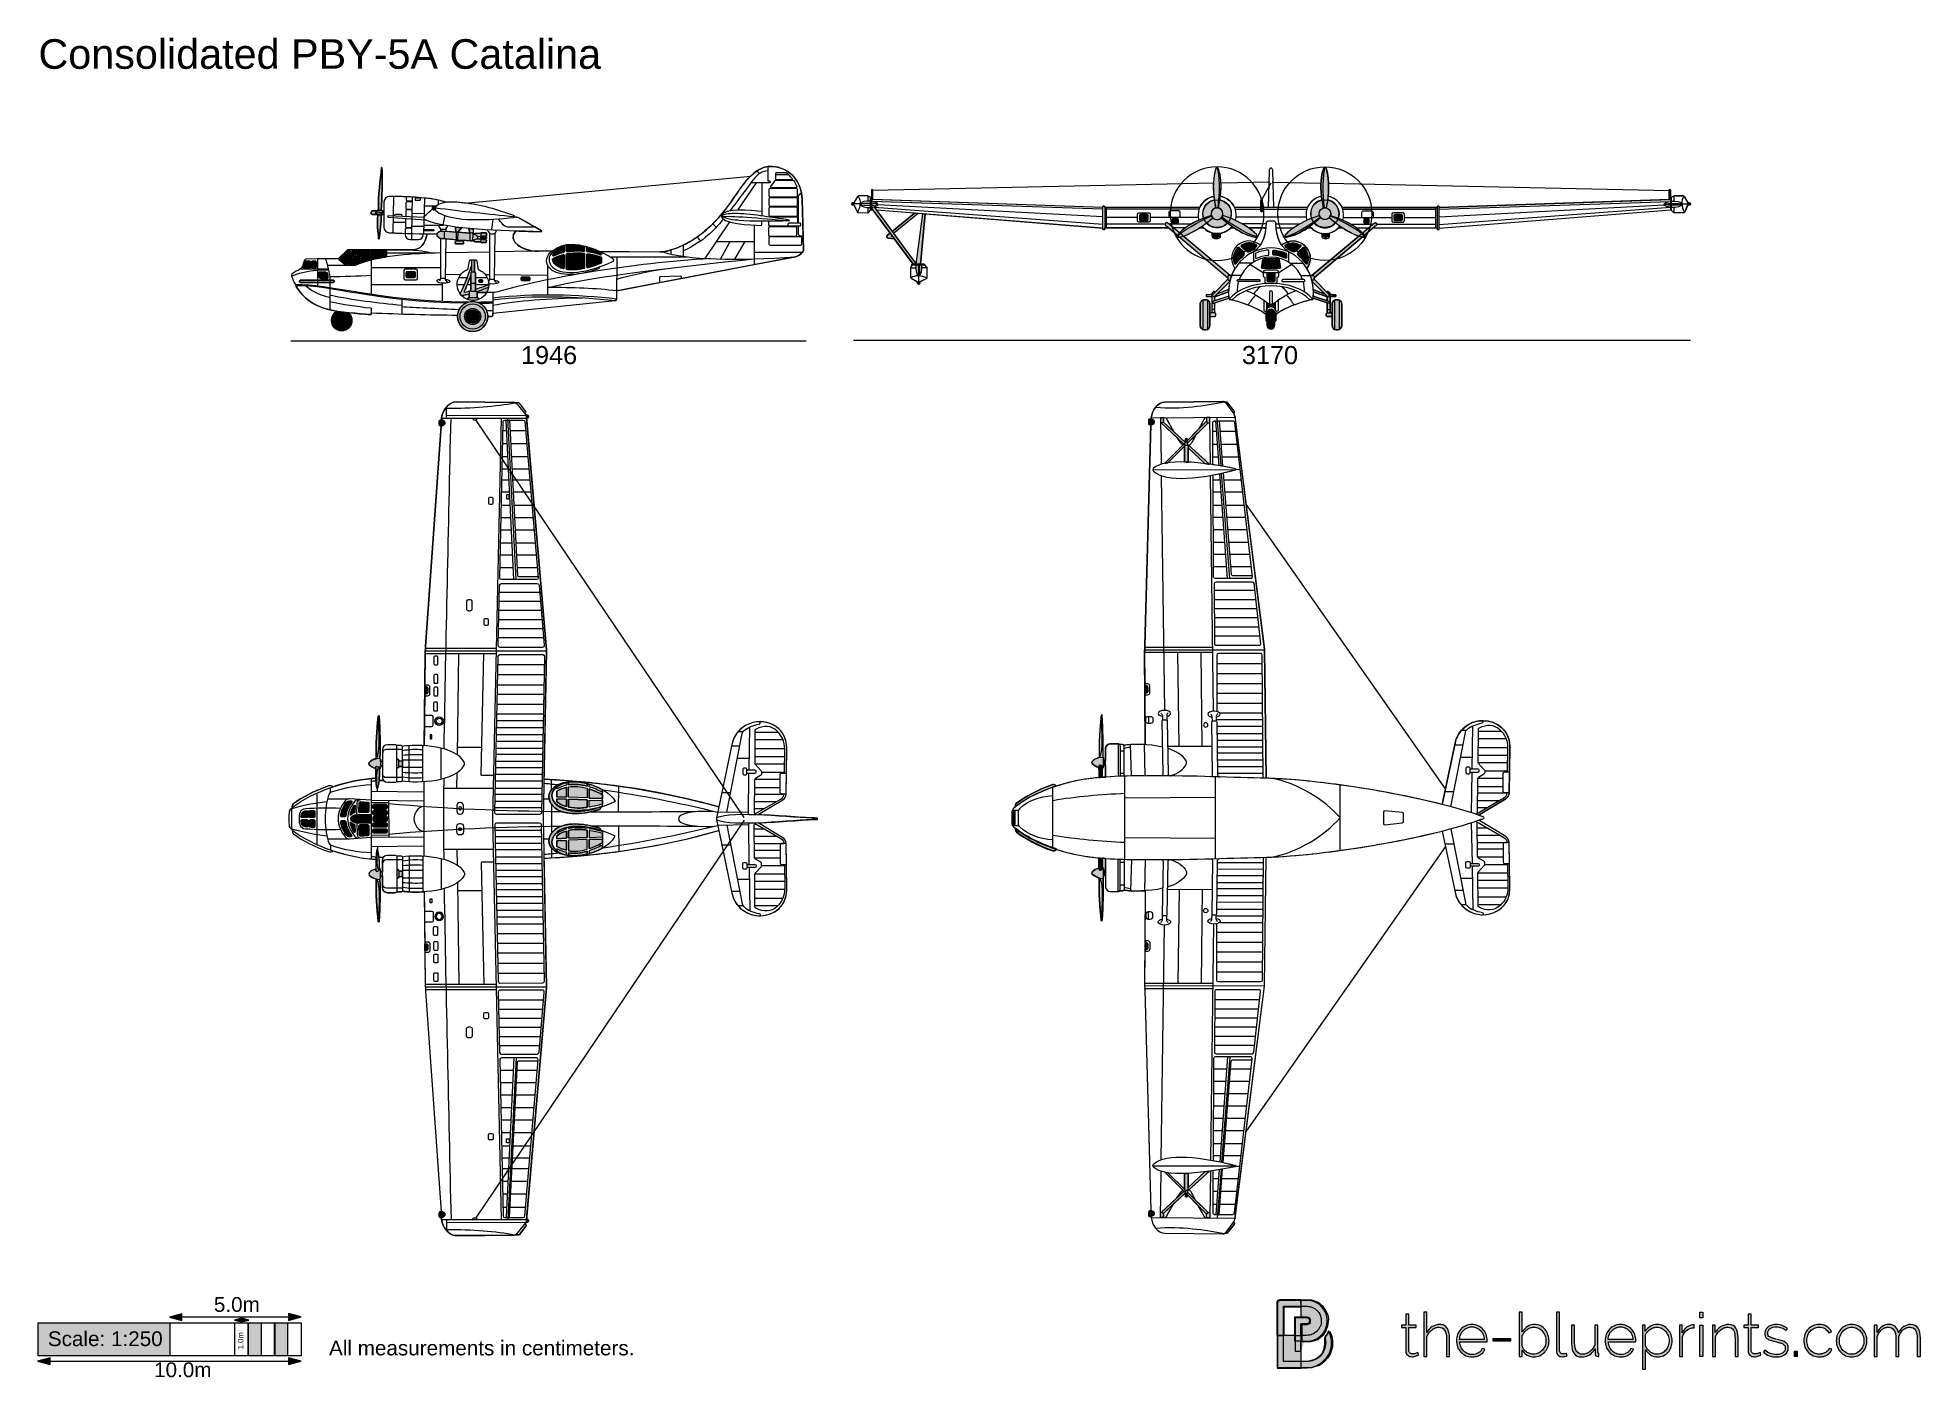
# Model space of a CAD drawing. Extents: x 65 to 351, y 40 to 244.
import ezdxf

# ---------------------------------------------------------------- set-up
doc = ezdxf.new("R2010")
doc.units = 0
doc.header["$MEASUREMENT"] = 0
for name, color, linetype in [('4-VIEW', 7, 'CONTINUOUS'), ('COPYRIGHT_NOTICE', 7, 'CONTINUOUS'), ('SCALE_RULER_250', 7, 'CONTINUOUS'), ('SOLIDS', 7, 'CONTINUOUS'), ('TITLE', 7, 'CONTINUOUS')]:
    doc.layers.add(name, color=color, linetype=linetype)

msp = doc.modelspace()

# ---------------------------------------------------------------- texts
at = {"layer": '4-VIEW', "color": 7, "char_height": 2.7474, "attachment_point": 7}
for s, insert in [('\\fArial|b0|i0|c0|p34;\\W1;1946', (138.38, 194.39)), ('\\fArial|b0|i0|c0|p34;\\W1;3170', (247.96, 194.39))]:
    msp.add_mtext(s, dxfattribs=dict(at, insert=insert))
at = {"layer": 'SCALE_RULER_250', "color": 250, "char_height": 2.2479, "attachment_point": 7}
for s, insert in [('\\fArial|b0|i0|c0|p34;\\W1;5.0m', (91.7, 50.32)), ('\\fArial|b0|i0|c0|p34;\\W1;10.0m', (82.61, 40.39))]:
    msp.add_mtext(s, dxfattribs=dict(at, insert=insert))
at = {"layer": 'SCALE_RULER_250', "color": 7, "char_height": 2.2479, "attachment_point": 7}
for s, insert in [('\\fArial|b0|i0|c0|p34;\\W1;Scale: 1:250', (66.46, 45.11)), ('\\fArial|b0|i0|c0|p34;\\W1;All measurements in centimeters.', (109.2, 43.7))]:
    msp.add_mtext(s, dxfattribs=dict(at, insert=insert))
at = {"layer": 'SCALE_RULER_250', "color": 250, "insert": (96.19, 44.66), "char_height": 0.8311, "attachment_point": 7, "rotation": 90}
msp.add_mtext('\\fArial|b0|i0|c0|p34;\\W1;1.0m', dxfattribs=at)
at = {"layer": 'TITLE', "color": 7, "insert": (65.03, 239.26), "char_height": 4.4958, "attachment_point": 7}
msp.add_mtext('\\fArial|b0|i0|c0|p34;\\W1;Consolidated PBY-5A Catalina', dxfattribs=at)

# ---------------------------------------------------------------- blocks, each defined once
blk = doc.blocks.new('BLOCK_2')
at = {"layer": 'SOLIDS'}
h = blk.add_hatch(color=252, dxfattribs=at)
edge = h.paths.add_edge_path()
edge.add_spline(control_points=[(125.62, 214.23), (125.61, 214.2), (125.61, 214.17), (125.6, 214.14), (125.58, 213.86), (125.86, 213.62), (126.15, 213.53), (126.2, 213.51), (126.26, 213.5), (126.31, 213.5), (126.31, 213.5), (126.69, 213.47), (126.69, 213.47), (126.69, 213.47), (126.95, 213.45), (126.95, 213.45), (126.95, 213.45), (128.5, 213.33), (128.5, 213.33), (128.5, 213.33), (128.54, 213.33), (128.54, 213.33), (128.54, 213.33), (128.54, 213.12), (128.54, 213.12), (128.54, 213.12), (128.5, 213.12), (128.5, 213.12), (128.44, 213.12), (128.39, 213.07), (128.39, 213), (128.39, 213), (128.39, 212.82), (128.39, 212.82), (128.39, 212.76), (128.44, 212.7), (128.5, 212.7), (128.5, 212.7), (129.54, 212.7), (129.54, 212.7), (129.61, 212.7), (129.66, 212.76), (129.66, 212.82), (129.66, 212.82), (129.66, 213), (129.66, 213), (129.66, 213.07), (129.61, 213.12), (129.54, 213.12), (129.54, 213.12), (129.54, 213.25), (129.54, 213.25), (129.54, 213.25), (130.59, 213.17), (130.59, 213.17), (130.59, 213.17), (130.69, 213.16), (130.69, 213.16), (130.83, 213.15), (130.91, 213.16), (130.99, 213.18), (131.03, 213.2), (131.06, 213.21), (131.1, 213.23), (131.1, 213.23), (131.11, 213.24), (131.11, 213.24), (131.11, 213.24), (131.13, 213.2), (131.13, 213.2), (131.13, 213.2), (131.17, 213.16), (131.17, 213.16), (131.24, 213.08), (131.34, 213.04), (131.45, 213.04), (131.45, 213.04), (132.24, 213.03), (132.24, 213.03), (132.24, 213.03), (132.24, 213), (132.24, 213), (132.24, 212.96), (132.27, 212.93), (132.31, 212.93), (132.31, 212.93), (133.04, 212.91), (133.04, 212.91), (133.08, 212.91), (133.11, 212.94), (133.11, 212.98), (133.11, 212.98), (133.12, 213.29), (133.12, 213.29), (133.12, 213.33), (133.09, 213.36), (133.05, 213.36), (133.05, 213.36), (132.97, 213.36), (132.97, 213.36), (132.97, 213.36), (132.38, 213.38), (132.38, 213.38), (132.38, 213.38), (132.38, 213.45), (132.38, 213.45), (132.38, 213.45), (132.39, 213.53), (132.39, 213.53), (132.39, 213.53), (132.97, 213.52), (132.97, 213.52), (132.97, 213.52), (133.09, 213.51), (133.09, 213.51), (133.11, 213.51), (133.13, 213.53), (133.13, 213.55), (133.13, 213.55), (133.13, 213.69), (133.13, 213.69), (133.13, 213.71), (133.12, 213.73), (133.1, 213.73), (133.1, 213.73), (132.97, 213.73), (132.97, 213.73), (132.97, 213.73), (132.39, 213.74), (132.39, 213.74), (132.39, 213.74), (132.39, 213.84), (132.39, 213.84), (132.39, 213.84), (132.39, 213.88), (132.39, 213.88), (132.39, 213.88), (132.98, 213.86), (132.98, 213.86), (132.98, 213.86), (133.05, 213.86), (133.05, 213.86), (133.1, 213.86), (133.14, 213.9), (133.14, 213.95), (133.14, 213.95), (133.15, 214.3), (133.15, 214.3), (133.15, 214.34), (133.11, 214.38), (133.06, 214.38), (133.06, 214.38), (132.36, 214.4), (132.36, 214.4), (132.32, 214.4), (132.29, 214.38), (132.28, 214.34), (132.28, 214.34), (131.57, 214.34), (131.57, 214.34), (131.46, 214.34), (131.39, 214.3), (131.32, 214.24), (131.31, 214.23), (131.28, 214.2), (131.26, 214.16), (131.26, 214.16), (131.19, 214.2), (131.19, 214.2), (131.15, 214.23), (131.12, 214.25), (131.09, 214.27), (131.09, 214.27), (131.1, 214.98), (131.1, 214.98), (130.88, 215), (130.66, 215.02), (130.44, 215.04), (130.44, 215.04), (130.62, 214.36), (130.62, 214.36), (130.62, 214.36), (128.76, 214.49), (128.76, 214.49), (128.76, 214.49), (129.34, 215.15), (129.34, 215.15), (129.03, 215.19), (128.71, 215.23), (128.41, 215.27), (128.41, 215.27), (128.48, 214.51), (128.48, 214.51), (128.48, 214.51), (126.97, 214.62), (126.97, 214.62), (126.97, 214.62), (126.71, 214.64), (126.71, 214.64), (126.71, 214.64), (126.39, 214.66), (126.39, 214.66), (126.31, 214.66), (126.23, 214.65), (126.15, 214.63), (125.92, 214.58), (125.69, 214.43), (125.62, 214.23), (125.62, 214.23), (125.62, 214.23), (125.62, 214.23)], knot_values=[0, 0, 0, 0, 1, 1, 1, 2, 2, 2, 3, 3, 3, 4, 4, 4, 5, 5, 5, 6, 6, 6, 7, 7, 7, 8, 8, 8, 9, 9, 9, 10, 10, 10, 11, 11, 11, 12, 12, 12, 13, 13, 13, 14, 14, 14, 15, 15, 15, 16, 16, 16, 17, 17, 17, 18, 18, 18, 19, 19, 19, 20, 20, 20, 21, 21, 21, 22, 22, 22, 23, 23, 23, 24, 24, 24, 25, 25, 25, 26, 26, 26, 27, 27, 27, 28, 28, 28, 29, 29, 29, 30, 30, 30, 31, 31, 31, 32, 32, 32, 33, 33, 33, 34, 34, 34, 35, 35, 35, 36, 36, 36, 37, 37, 37, 38, 38, 38, 39, 39, 39, 40, 40, 40, 41, 41, 41, 42, 42, 42, 43, 43, 43, 44, 44, 44, 45, 45, 45, 46, 46, 46, 47, 47, 47, 48, 48, 48, 49, 49, 49, 50, 50, 50, 51, 51, 51, 52, 52, 52, 53, 53, 53, 54, 54, 54, 55, 55, 55, 56, 56, 56, 57, 57, 57, 58, 58, 58, 59, 59, 59, 60, 60, 60, 61, 61, 61, 62, 62, 62, 63, 63, 63, 64, 64, 64, 65, 65, 65, 66, 66, 66, 67, 67, 67, 68, 68, 68, 69, 69, 69, 70, 70, 70, 70], degree=3, periodic=1)
edge = h.paths.add_edge_path()
edge.add_spline(control_points=[(132.27, 214.32), (132.27, 214.32), (132.27, 214.33), (132.28, 214.34), (132.28, 214.34), (132.27, 214.32), (132.27, 214.32), (132.27, 214.32), (132.27, 214.32), (132.27, 214.32)], knot_values=[0, 0, 0, 0, 1, 1, 1, 2, 2, 2, 3, 3, 3, 3], degree=3, periodic=1)
edge = h.paths.add_edge_path()
edge.add_spline(control_points=[(131.04, 214.31), (131.05, 214.3), (131.07, 214.28), (131.09, 214.27), (131.09, 214.27), (131.09, 214.27), (131.09, 214.27), (131.09, 214.27), (131.04, 214.31), (131.04, 214.31), (131.04, 214.31), (131.04, 214.31), (131.04, 214.31)], knot_values=[0, 0, 0, 0, 1, 1, 1, 2, 2, 2, 3, 3, 3, 4, 4, 4, 4], degree=3, periodic=1)
h.paths.add_polyline_path([(128.76, 214.49), (128.48, 214.51), (128.51, 214.51)])
blk.add_lwpolyline([(128.76, 214.49), (128.48, 214.51), (128.51, 214.51), (128.76, 214.49)], dxfattribs=at)
for points, knots in [([(125.62, 214.23), (125.61, 214.2), (125.61, 214.17), (125.6, 214.14), (125.58, 213.86), (125.86, 213.62), (126.15, 213.53), (126.2, 213.51), (126.26, 213.5), (126.31, 213.5), (126.31, 213.5), (126.69, 213.47), (126.69, 213.47), (126.69, 213.47), (126.95, 213.45), (126.95, 213.45), (126.95, 213.45), (128.5, 213.33), (128.5, 213.33), (128.5, 213.33), (128.54, 213.33), (128.54, 213.33), (128.54, 213.33), (128.54, 213.12), (128.54, 213.12), (128.54, 213.12), (128.5, 213.12), (128.5, 213.12), (128.44, 213.12), (128.39, 213.07), (128.39, 213), (128.39, 213), (128.39, 212.82), (128.39, 212.82), (128.39, 212.76), (128.44, 212.7), (128.5, 212.7), (128.5, 212.7), (129.54, 212.7), (129.54, 212.7), (129.61, 212.7), (129.66, 212.76), (129.66, 212.82), (129.66, 212.82), (129.66, 213), (129.66, 213), (129.66, 213.07), (129.61, 213.12), (129.54, 213.12), (129.54, 213.12), (129.54, 213.25), (129.54, 213.25), (129.54, 213.25), (130.59, 213.17), (130.59, 213.17), (130.59, 213.17), (130.69, 213.16), (130.69, 213.16), (130.83, 213.15), (130.91, 213.16), (130.99, 213.18), (131.03, 213.2), (131.06, 213.21), (131.1, 213.23), (131.1, 213.23), (131.11, 213.24), (131.11, 213.24), (131.11, 213.24), (131.13, 213.2), (131.13, 213.2), (131.13, 213.2), (131.17, 213.16), (131.17, 213.16), (131.24, 213.08), (131.34, 213.04), (131.45, 213.04), (131.45, 213.04), (132.24, 213.03), (132.24, 213.03), (132.24, 213.03), (132.24, 213), (132.24, 213), (132.24, 212.96), (132.27, 212.93), (132.31, 212.93), (132.31, 212.93), (133.04, 212.91), (133.04, 212.91), (133.08, 212.91), (133.11, 212.94), (133.11, 212.98), (133.11, 212.98), (133.12, 213.29), (133.12, 213.29), (133.12, 213.33), (133.09, 213.36), (133.05, 213.36), (133.05, 213.36), (132.97, 213.36), (132.97, 213.36), (132.97, 213.36), (132.38, 213.38), (132.38, 213.38), (132.38, 213.38), (132.38, 213.45), (132.38, 213.45), (132.38, 213.45), (132.39, 213.53), (132.39, 213.53), (132.39, 213.53), (132.97, 213.52), (132.97, 213.52), (132.97, 213.52), (133.09, 213.51), (133.09, 213.51), (133.11, 213.51), (133.13, 213.53), (133.13, 213.55), (133.13, 213.55), (133.13, 213.69), (133.13, 213.69), (133.13, 213.71), (133.12, 213.73), (133.1, 213.73), (133.1, 213.73), (132.97, 213.73), (132.97, 213.73), (132.97, 213.73), (132.39, 213.74), (132.39, 213.74), (132.39, 213.74), (132.39, 213.84), (132.39, 213.84), (132.39, 213.84), (132.39, 213.88), (132.39, 213.88), (132.39, 213.88), (132.98, 213.86), (132.98, 213.86), (132.98, 213.86), (133.05, 213.86), (133.05, 213.86), (133.1, 213.86), (133.14, 213.9), (133.14, 213.95), (133.14, 213.95), (133.15, 214.3), (133.15, 214.3), (133.15, 214.34), (133.11, 214.38), (133.06, 214.38), (133.06, 214.38), (132.36, 214.4), (132.36, 214.4), (132.32, 214.4), (132.29, 214.38), (132.28, 214.34), (132.28, 214.34), (131.57, 214.34), (131.57, 214.34), (131.46, 214.34), (131.39, 214.3), (131.32, 214.24), (131.31, 214.23), (131.28, 214.2), (131.26, 214.16), (131.26, 214.16), (131.19, 214.2), (131.19, 214.2), (131.15, 214.23), (131.12, 214.25), (131.09, 214.27), (131.09, 214.27), (131.1, 214.98), (131.1, 214.98), (130.88, 215), (130.66, 215.02), (130.44, 215.04), (130.44, 215.04), (130.62, 214.36), (130.62, 214.36), (130.62, 214.36), (128.76, 214.49), (128.76, 214.49), (128.76, 214.49), (129.34, 215.15), (129.34, 215.15), (129.03, 215.19), (128.71, 215.23), (128.41, 215.27), (128.41, 215.27), (128.48, 214.51), (128.48, 214.51), (128.48, 214.51), (126.97, 214.62), (126.97, 214.62), (126.97, 214.62), (126.71, 214.64), (126.71, 214.64), (126.71, 214.64), (126.39, 214.66), (126.39, 214.66), (126.31, 214.66), (126.23, 214.65), (126.15, 214.63), (125.92, 214.58), (125.69, 214.43), (125.62, 214.23), (125.62, 214.23), (125.62, 214.23), (125.62, 214.23)], [0, 0, 0, 0, 1, 1, 1, 2, 2, 2, 3, 3, 3, 4, 4, 4, 5, 5, 5, 6, 6, 6, 7, 7, 7, 8, 8, 8, 9, 9, 9, 10, 10, 10, 11, 11, 11, 12, 12, 12, 13, 13, 13, 14, 14, 14, 15, 15, 15, 16, 16, 16, 17, 17, 17, 18, 18, 18, 19, 19, 19, 20, 20, 20, 21, 21, 21, 22, 22, 22, 23, 23, 23, 24, 24, 24, 25, 25, 25, 26, 26, 26, 27, 27, 27, 28, 28, 28, 29, 29, 29, 30, 30, 30, 31, 31, 31, 32, 32, 32, 33, 33, 33, 34, 34, 34, 35, 35, 35, 36, 36, 36, 37, 37, 37, 38, 38, 38, 39, 39, 39, 40, 40, 40, 41, 41, 41, 42, 42, 42, 43, 43, 43, 44, 44, 44, 45, 45, 45, 46, 46, 46, 47, 47, 47, 48, 48, 48, 49, 49, 49, 50, 50, 50, 51, 51, 51, 52, 52, 52, 53, 53, 53, 54, 54, 54, 55, 55, 55, 56, 56, 56, 57, 57, 57, 58, 58, 58, 59, 59, 59, 60, 60, 60, 61, 61, 61, 62, 62, 62, 63, 63, 63, 64, 64, 64, 65, 65, 65, 66, 66, 66, 67, 67, 67, 68, 68, 68, 69, 69, 69, 70, 70, 70, 70]), ([(131.04, 214.31), (131.05, 214.3), (131.07, 214.28), (131.09, 214.27), (131.09, 214.27), (131.09, 214.27), (131.09, 214.27), (131.09, 214.27), (131.04, 214.31), (131.04, 214.31), (131.04, 214.31), (131.04, 214.31), (131.04, 214.31)], [0, 0, 0, 0, 1, 1, 1, 2, 2, 2, 3, 3, 3, 4, 4, 4, 4]), ([(132.27, 214.32), (132.27, 214.32), (132.27, 214.33), (132.28, 214.34), (132.28, 214.34), (132.27, 214.32), (132.27, 214.32), (132.27, 214.32), (132.27, 214.32), (132.27, 214.32)], [0, 0, 0, 0, 1, 1, 1, 2, 2, 2, 3, 3, 3, 3])]:
    blk.add_open_spline(points, degree=3, knots=knots, dxfattribs=at)
blk = doc.blocks.new('BLOCK_3')
at = {"layer": '4-VIEW', "color": 7}
for points in [[(243.62, 221.92), (191.87, 220.83)], [(252.2, 222.1), (244.78, 221.94)], [(251, 219.42), (252.38, 221.98)], [(252.55, 222.1), (259.97, 221.94)], [(261.13, 221.92), (312.88, 220.83)], [(189.97, 218.79), (188.93, 218.79)], [(191.12, 219.99), (191.12, 219.2)], [(191.12, 218.25), (191.12, 217.45)], [(226.81, 218.26), (191.65, 219.45)], [(226.81, 217.97), (191.65, 219.16)], [(191.65, 218.15), (197.97, 209.61)], [(191.84, 217.89), (191.65, 217.9)], [(192.05, 218.33), (198.43, 209.61)], [(226.81, 215.67), (192.13, 218.23)], [(226.81, 215.12), (192.41, 217.84)], [(226.81, 216.8), (192.62, 218.65)], [(241.56, 218.22), (227.11, 218.22)], [(227.35, 218.22), (227.35, 215.13)], [(241.48, 217.99), (227.35, 217.99)], [(250.83, 218.22), (246.84, 218.22)], [(250.83, 217.93), (246.93, 217.93)], [(257.91, 218.22), (251.06, 218.22)], [(257.82, 217.93), (251.06, 217.93)], [(263.19, 218.22), (277.64, 218.22)], [(263.27, 217.99), (277.4, 217.99)], [(277.4, 218.22), (277.4, 215.13)], [(277.94, 218.26), (313.11, 219.45)], [(277.94, 217.97), (313.11, 219.16)], [(277.94, 216.8), (312.13, 218.65)], [(277.94, 215.67), (313.11, 218.27)], [(277.94, 215.12), (313.11, 217.9)], [(313.63, 219.99), (313.63, 219.2)], [(313.63, 218.25), (313.63, 217.45)], [(314.78, 218.79), (315.82, 218.79)], [(198.18, 217.38), (194.78, 214.59)], [(198.73, 217.34), (195.01, 214.28)], [(198.43, 209.61), (199.45, 217.28)], [(199.79, 217.26), (199.12, 209.62)], [(236.87, 215.13), (227.11, 215.13)], [(232.1, 216.73), (227.35, 216.73)], [(236.3, 215.68), (227.35, 215.68)], [(233.66, 216.57), (232.44, 216.57)], [(241.37, 216.73), (234.01, 216.73)], [(240.17, 215.68), (236.9, 215.68)], [(239.34, 215.13), (237.55, 215.13)], [(242.15, 215.13), (241.53, 215.13)], [(246.77, 215.14), (246.24, 215.14)], [(257.73, 216.75), (247.02, 216.75)], [(251.62, 215.73), (248.04, 215.73)], [(251.59, 215.14), (248.97, 215.14)], [(253.13, 215.73), (256.71, 215.73)], [(253.16, 215.14), (255.78, 215.14)], [(257.98, 215.14), (258.51, 215.14)], [(262.6, 215.13), (263.22, 215.13)], [(263.38, 216.73), (270.75, 216.73)], [(264.58, 215.68), (267.85, 215.68)], [(265.42, 215.13), (267.2, 215.13)], [(267.88, 215.13), (277.64, 215.13)], [(268.45, 215.68), (277.4, 215.68)], [(271.09, 216.57), (272.31, 216.57)], [(272.65, 216.73), (277.4, 216.73)], [(238.53, 213.73), (245.82, 207.56)], [(246.16, 207.91), (239.04, 213.88)], [(258.59, 207.91), (265.71, 213.88)], [(266.22, 213.73), (258.93, 207.56)], [(197.6, 209.08), (198.39, 209.08)], [(199.33, 209.09), (200.13, 209.1)], [(249.43, 209.75), (247.49, 209.75)], [(255.57, 209.56), (253.56, 208.29), (251.2, 208.29), (249.18, 209.56)], [(249.72, 211.48), (249.72, 209.93)], [(251.74, 210.46), (251.74, 208.94)], [(252.38, 210.46), (252.38, 208.94)], [(253.01, 210.46), (253.01, 208.94)], [(255.03, 211.48), (255.03, 209.93)], [(255.32, 209.75), (257.26, 209.75)], [(198.8, 207.94), (198.81, 206.9)], [(247.82, 207.9), (246.39, 207.91)], [(256.93, 207.9), (258.36, 207.91)], [(242.01, 204.16), (242.01, 199.71)], [(242.71, 204.15), (242.71, 199.72)], [(245.93, 205.4), (243.85, 204.65)], [(243.85, 204.06), (243.85, 204.77)], [(243.85, 202.2), (243.85, 203.73)], [(245.94, 205.79), (244.17, 205.08)], [(251.73, 203.78), (251.73, 202.86)], [(253.02, 203.78), (253.02, 202.86)], [(258.81, 205.79), (260.58, 205.08)], [(258.82, 205.4), (260.9, 204.65)], [(260.9, 204.06), (260.9, 204.77)], [(260.9, 202.2), (260.9, 203.73)], [(262.04, 204.15), (262.04, 199.72)], [(262.74, 204.16), (262.74, 199.71)], [(243.85, 202.74), (243.38, 202.74)], [(260.9, 202.74), (261.37, 202.74)]]:
    blk.add_lwpolyline(points, dxfattribs=at)
for points, knots in [([(244.18, 210.17), (240.24, 210.17), (237.05, 213.36), (237.05, 217.3), (237.05, 221.24), (240.24, 224.43), (244.18, 224.43), (248.12, 224.43), (251.31, 221.24), (251.31, 217.3), (251.31, 213.36), (248.12, 210.17), (244.18, 210.17), (244.18, 210.17), (244.18, 210.17), (244.18, 210.17)], [0, 0, 0, 0, 1, 1, 1, 2, 2, 2, 3, 3, 3, 4, 4, 4, 5, 5, 5, 5]), ([(244.39, 224.05), (244.92, 222.65), (244.92, 220.66), (244.39, 218.17), (244.25, 218.2), (244.11, 218.2), (243.98, 218.17), (243.55, 220.19), (243.43, 222.37), (243.95, 224.07), (244.05, 224.41), (244.27, 224.38), (244.39, 224.05), (244.39, 224.05), (244.39, 224.05), (244.39, 224.05)], [0, 0, 0, 0, 1, 1, 1, 2, 2, 2, 3, 3, 3, 4, 4, 4, 5, 5, 5, 5]), ([(252.79, 218.22), (252.79, 218.22), (252.67, 223.79), (252.67, 223.79), (252.67, 224), (252.58, 224.09), (252.46, 224.24), (252.42, 224.3), (252.33, 224.3), (252.29, 224.24), (252.18, 224.09), (252.08, 224), (252.08, 223.79), (252.08, 223.79), (251.96, 218.22), (251.96, 218.22)], [0, 0, 0, 0, 1, 1, 1, 2, 2, 2, 3, 3, 3, 4, 4, 4, 5, 5, 5, 5]), ([(260.57, 210.17), (264.51, 210.17), (267.7, 213.36), (267.7, 217.3), (267.7, 221.24), (264.51, 224.43), (260.57, 224.43), (256.63, 224.43), (253.44, 221.24), (253.44, 217.3), (253.44, 213.36), (256.63, 210.17), (260.57, 210.17)], [0, 0, 0, 0, 1, 1, 1, 2, 2, 2, 3, 3, 3, 4, 4, 4, 4]), ([(260.36, 224.05), (259.83, 222.65), (259.83, 220.66), (260.36, 218.17), (260.5, 218.2), (260.64, 218.2), (260.77, 218.17), (261.2, 220.19), (261.32, 222.37), (260.8, 224.07), (260.7, 224.41), (260.48, 224.38), (260.36, 224.05), (260.36, 224.05), (260.36, 224.05), (260.36, 224.05)], [0, 0, 0, 0, 1, 1, 1, 2, 2, 2, 3, 3, 3, 4, 4, 4, 5, 5, 5, 5]), ([(191.87, 219.45), (191.87, 219.45), (191.87, 220.87), (191.87, 220.87), (191.87, 220.93), (191.82, 220.98), (191.76, 220.98), (191.7, 220.98), (191.65, 220.94), (191.65, 220.87), (191.65, 220.87), (191.65, 219.45), (191.65, 219.45)], [0, 0, 0, 0, 1, 1, 1, 2, 2, 2, 3, 3, 3, 4, 4, 4, 4]), ([(312.88, 219.45), (312.88, 219.45), (312.88, 220.87), (312.88, 220.87), (312.88, 220.93), (312.93, 220.98), (312.99, 220.98), (313.05, 220.98), (313.1, 220.94), (313.1, 220.87), (313.1, 220.87), (313.1, 219.45), (313.1, 219.45)], [0, 0, 0, 0, 1, 1, 1, 2, 2, 2, 3, 3, 3, 4, 4, 4, 4]), ([(188.98, 218.94), (188.98, 218.94), (188.72, 218.94), (188.72, 218.94), (188.66, 218.94), (188.61, 218.89), (188.61, 218.83), (188.61, 218.83), (188.61, 218.72), (188.61, 218.72), (188.61, 218.66), (188.66, 218.62), (188.72, 218.62), (188.72, 218.62), (188.99, 218.62), (188.99, 218.62)], [0, 0, 0, 0, 1, 1, 1, 2, 2, 2, 3, 3, 3, 4, 4, 4, 5, 5, 5, 5]), ([(191.53, 219.78), (191.53, 219.78), (191.17, 219.97), (191.17, 219.97), (191.14, 219.98), (191.11, 219.99), (191.07, 219.99), (191.07, 219.99), (189.73, 219.99), (189.73, 219.99), (189.65, 219.99), (189.58, 219.95), (189.54, 219.89), (189.54, 219.89), (188.96, 218.9), (188.96, 218.9), (188.92, 218.84), (188.92, 218.77), (188.95, 218.7), (188.95, 218.7), (189.48, 217.59), (189.48, 217.59), (189.51, 217.51), (189.58, 217.46), (189.67, 217.46), (189.67, 217.46), (191.04, 217.44), (191.04, 217.44), (191.1, 217.44), (191.15, 217.46), (191.19, 217.5), (191.19, 217.5), (191.57, 217.86), (191.57, 217.86)], [0, 0, 0, 0, 1, 1, 1, 2, 2, 2, 3, 3, 3, 4, 4, 4, 5, 5, 5, 6, 6, 6, 7, 7, 7, 8, 8, 8, 9, 9, 9, 10, 10, 10, 11, 11, 11, 11]), ([(191.5, 219.18), (190.79, 219.25), (190, 219.15), (190, 218.75), (189.99, 218.36), (190.78, 218.21), (191.5, 218.25)], [0, 0, 0, 0, 1, 1, 1, 2, 2, 2, 2]), ([(191.5, 218.85), (190.79, 218.87), (190, 218.84), (190, 218.73), (189.99, 218.62), (190.78, 218.58), (191.5, 218.59)], [0, 0, 0, 0, 1, 1, 1, 2, 2, 2, 2]), ([(191.61, 219.78), (191.61, 219.78), (191.53, 219.78), (191.53, 219.78), (191.51, 219.78), (191.5, 219.76), (191.5, 219.74), (191.5, 219.74), (191.5, 217.9), (191.5, 217.9), (191.5, 217.88), (191.51, 217.86), (191.53, 217.86), (191.53, 217.86), (191.61, 217.86), (191.61, 217.86), (191.63, 217.86), (191.65, 217.88), (191.65, 217.9), (191.65, 217.9), (191.65, 219.74), (191.65, 219.74), (191.65, 219.76), (191.63, 219.78), (191.61, 219.78), (191.61, 219.78), (191.61, 219.78), (191.61, 219.78)], [0, 0, 0, 0, 1, 1, 1, 2, 2, 2, 3, 3, 3, 4, 4, 4, 5, 5, 5, 6, 6, 6, 7, 7, 7, 8, 8, 8, 9, 9, 9, 9]), ([(191.65, 218.27), (192.18, 218.32), (192.63, 218.47), (192.63, 218.69), (192.62, 218.91), (192.17, 219.09), (191.65, 219.16)], [0, 0, 0, 0, 1, 1, 1, 2, 2, 2, 2]), ([(191.65, 218.59), (192.18, 218.61), (192.63, 218.65), (192.63, 218.71), (192.62, 218.78), (192.17, 218.83), (191.65, 218.85)], [0, 0, 0, 0, 1, 1, 1, 2, 2, 2, 2]), ([(227.04, 218.43), (227.04, 218.43), (226.88, 218.43), (226.88, 218.43), (226.85, 218.43), (226.81, 218.4), (226.81, 218.36), (226.81, 218.36), (226.81, 214.96), (226.81, 214.96), (226.81, 214.92), (226.85, 214.89), (226.88, 214.89), (226.88, 214.89), (227.04, 214.89), (227.04, 214.89), (227.08, 214.89), (227.11, 214.92), (227.11, 214.96), (227.11, 214.96), (227.11, 218.36), (227.11, 218.36), (227.11, 218.4), (227.08, 218.43), (227.04, 218.43), (227.04, 218.43), (227.04, 218.43), (227.04, 218.43)], [0, 0, 0, 0, 1, 1, 1, 2, 2, 2, 3, 3, 3, 4, 4, 4, 5, 5, 5, 6, 6, 6, 7, 7, 7, 8, 8, 8, 9, 9, 9, 9]), ([(238.59, 216.73), (238.59, 216.73), (238.59, 217.43), (238.59, 217.43), (238.59, 217.6), (238.45, 217.74), (238.28, 217.74), (238.28, 217.74), (237.14, 217.74), (237.14, 217.74), (236.97, 217.74), (236.83, 217.6), (236.83, 217.43), (236.83, 217.43), (236.83, 216.73), (236.83, 216.73)], [0, 0, 0, 0, 1, 1, 1, 2, 2, 2, 3, 3, 3, 4, 4, 4, 5, 5, 5, 5]), ([(241.45, 216.33), (241.38, 216.58), (241.34, 216.85), (241.34, 217.12), (241.34, 218.53), (242.36, 219.7), (243.7, 219.93)], [0, 0, 0, 0, 1, 1, 1, 2, 2, 2, 2]), ([(242.14, 216.62), (242.07, 216.83), (242.03, 217.06), (242.03, 217.3), (242.03, 218.34), (242.77, 219.21), (243.76, 219.41)], [0, 0, 0, 0, 1, 1, 1, 2, 2, 2, 2]), ([(244.18, 216.4), (243.69, 216.4), (243.29, 216.8), (243.29, 217.3), (243.29, 217.79), (243.69, 218.19), (244.18, 218.19), (244.68, 218.19), (245.08, 217.79), (245.08, 217.3), (245.08, 216.8), (244.68, 216.4), (244.18, 216.4), (244.18, 216.4), (244.18, 216.4), (244.18, 216.4)], [0, 0, 0, 0, 1, 1, 1, 2, 2, 2, 3, 3, 3, 4, 4, 4, 5, 5, 5, 5]), ([(244.62, 219.41), (245.6, 219.21), (246.34, 218.34), (246.34, 217.3), (246.34, 217.06), (246.3, 216.82), (246.22, 216.61)], [0, 0, 0, 0, 1, 1, 1, 2, 2, 2, 2]), ([(244.69, 219.94), (246.03, 219.7), (247.05, 218.53), (247.05, 217.12), (247.05, 216.84), (247.01, 216.56), (246.93, 216.3)], [0, 0, 0, 0, 1, 1, 1, 2, 2, 2, 2]), ([(250.94, 219.44), (250.94, 219.44), (250.94, 219.44), (250.94, 219.44), (251.01, 219.44), (251.06, 219.39), (251.06, 219.32), (251.06, 219.32), (251.06, 217.7), (251.06, 217.7), (251.06, 217.64), (251.01, 217.59), (250.94, 217.59), (250.94, 217.59), (250.94, 217.59), (250.94, 217.59), (250.88, 217.59), (250.83, 217.64), (250.83, 217.7), (250.83, 217.7), (250.83, 219.32), (250.83, 219.32), (250.83, 219.39), (250.88, 219.44), (250.94, 219.44), (250.94, 219.44), (250.94, 219.44), (250.94, 219.44)], [0, 0, 0, 0, 1, 1, 1, 2, 2, 2, 3, 3, 3, 4, 4, 4, 5, 5, 5, 6, 6, 6, 7, 7, 7, 8, 8, 8, 9, 9, 9, 9]), ([(260.06, 219.94), (258.72, 219.7), (257.7, 218.53), (257.7, 217.12), (257.7, 216.84), (257.74, 216.56), (257.82, 216.3)], [0, 0, 0, 0, 1, 1, 1, 2, 2, 2, 2]), ([(260.14, 219.41), (259.15, 219.21), (258.42, 218.34), (258.42, 217.3), (258.42, 217.06), (258.46, 216.82), (258.53, 216.61)], [0, 0, 0, 0, 1, 1, 1, 2, 2, 2, 2]), ([(260.57, 216.4), (261.06, 216.4), (261.46, 216.8), (261.46, 217.3), (261.46, 217.79), (261.06, 218.19), (260.57, 218.19), (260.08, 218.19), (259.68, 217.79), (259.68, 217.3), (259.68, 216.8), (260.08, 216.4), (260.57, 216.4), (260.57, 216.4), (260.57, 216.4), (260.57, 216.4)], [0, 0, 0, 0, 1, 1, 1, 2, 2, 2, 3, 3, 3, 4, 4, 4, 5, 5, 5, 5]), ([(262.61, 216.62), (262.68, 216.83), (262.72, 217.06), (262.72, 217.3), (262.72, 218.34), (261.98, 219.21), (260.99, 219.41)], [0, 0, 0, 0, 1, 1, 1, 2, 2, 2, 2]), ([(263.3, 216.33), (263.37, 216.58), (263.41, 216.85), (263.41, 217.12), (263.41, 218.53), (262.39, 219.7), (261.05, 219.93)], [0, 0, 0, 0, 1, 1, 1, 2, 2, 2, 2]), ([(266.17, 216.73), (266.17, 216.73), (266.17, 217.43), (266.17, 217.43), (266.17, 217.6), (266.3, 217.74), (266.47, 217.74), (266.47, 217.74), (267.61, 217.74), (267.61, 217.74), (267.78, 217.74), (267.92, 217.6), (267.92, 217.43), (267.92, 217.43), (267.92, 216.73), (267.92, 216.73)], [0, 0, 0, 0, 1, 1, 1, 2, 2, 2, 3, 3, 3, 4, 4, 4, 5, 5, 5, 5]), ([(277.71, 218.43), (277.71, 218.43), (277.87, 218.43), (277.87, 218.43), (277.91, 218.43), (277.94, 218.4), (277.94, 218.36), (277.94, 218.36), (277.94, 214.96), (277.94, 214.96), (277.94, 214.92), (277.91, 214.89), (277.87, 214.89), (277.87, 214.89), (277.71, 214.89), (277.71, 214.89), (277.68, 214.89), (277.64, 214.92), (277.64, 214.96), (277.64, 214.96), (277.64, 218.36), (277.64, 218.36), (277.64, 218.4), (277.68, 218.43), (277.71, 218.43), (277.71, 218.43), (277.71, 218.43), (277.71, 218.43)], [0, 0, 0, 0, 1, 1, 1, 2, 2, 2, 3, 3, 3, 4, 4, 4, 5, 5, 5, 6, 6, 6, 7, 7, 7, 8, 8, 8, 9, 9, 9, 9]), ([(313.11, 218.27), (312.57, 218.32), (312.12, 218.47), (312.13, 218.69), (312.13, 218.91), (312.58, 219.09), (313.11, 219.16)], [0, 0, 0, 0, 1, 1, 1, 2, 2, 2, 2]), ([(313.11, 218.59), (312.57, 218.61), (312.12, 218.65), (312.13, 218.71), (312.13, 218.78), (312.58, 218.83), (313.11, 218.85)], [0, 0, 0, 0, 1, 1, 1, 2, 2, 2, 2]), ([(313.14, 219.78), (313.14, 219.78), (313.22, 219.78), (313.22, 219.78), (313.24, 219.78), (313.25, 219.76), (313.25, 219.74), (313.25, 219.74), (313.25, 217.9), (313.25, 217.9), (313.25, 217.88), (313.24, 217.86), (313.22, 217.86), (313.22, 217.86), (313.14, 217.86), (313.14, 217.86), (313.12, 217.86), (313.11, 217.88), (313.11, 217.9), (313.11, 217.9), (313.11, 219.74), (313.11, 219.74), (313.11, 219.76), (313.12, 219.78), (313.14, 219.78), (313.14, 219.78), (313.14, 219.78), (313.14, 219.78)], [0, 0, 0, 0, 1, 1, 1, 2, 2, 2, 3, 3, 3, 4, 4, 4, 5, 5, 5, 6, 6, 6, 7, 7, 7, 8, 8, 8, 9, 9, 9, 9]), ([(313.22, 219.78), (313.22, 219.78), (313.58, 219.97), (313.58, 219.97), (313.61, 219.98), (313.64, 219.99), (313.68, 219.99), (313.68, 219.99), (315.02, 219.99), (315.02, 219.99), (315.1, 219.99), (315.17, 219.95), (315.21, 219.89), (315.21, 219.89), (315.79, 218.9), (315.79, 218.9), (315.83, 218.84), (315.83, 218.77), (315.8, 218.7), (315.8, 218.7), (315.27, 217.59), (315.27, 217.59), (315.24, 217.51), (315.17, 217.46), (315.08, 217.46), (315.08, 217.46), (313.71, 217.44), (313.71, 217.44), (313.65, 217.44), (313.6, 217.46), (313.56, 217.5), (313.56, 217.5), (313.18, 217.86), (313.18, 217.86)], [0, 0, 0, 0, 1, 1, 1, 2, 2, 2, 3, 3, 3, 4, 4, 4, 5, 5, 5, 6, 6, 6, 7, 7, 7, 8, 8, 8, 9, 9, 9, 10, 10, 10, 11, 11, 11, 11]), ([(313.25, 219.18), (313.96, 219.25), (314.75, 219.15), (314.76, 218.75), (314.76, 218.36), (313.97, 218.21), (313.25, 218.25)], [0, 0, 0, 0, 1, 1, 1, 2, 2, 2, 2]), ([(313.25, 218.85), (313.96, 218.87), (314.75, 218.84), (314.76, 218.73), (314.76, 218.62), (313.97, 218.58), (313.25, 218.59)], [0, 0, 0, 0, 1, 1, 1, 2, 2, 2, 2]), ([(315.77, 218.94), (315.77, 218.94), (316.03, 218.94), (316.03, 218.94), (316.09, 218.94), (316.14, 218.89), (316.14, 218.83), (316.14, 218.83), (316.14, 218.72), (316.14, 218.72), (316.14, 218.66), (316.09, 218.62), (316.03, 218.62), (316.03, 218.62), (315.76, 218.62), (315.76, 218.62)], [0, 0, 0, 0, 1, 1, 1, 2, 2, 2, 3, 3, 3, 4, 4, 4, 5, 5, 5, 5]), ([(233.82, 217.41), (233.82, 217.41), (232.29, 217.41), (232.29, 217.41), (232.19, 217.41), (232.1, 217.33), (232.1, 217.22), (232.1, 217.22), (232.1, 216.19), (232.1, 216.19), (232.1, 216.09), (232.19, 216), (232.29, 216), (232.29, 216), (233.82, 216), (233.82, 216), (233.92, 216), (234.01, 216.09), (234.01, 216.19), (234.01, 216.19), (234.01, 217.22), (234.01, 217.22), (234.01, 217.33), (233.92, 217.41), (233.82, 217.41), (233.82, 217.41), (233.82, 217.41), (233.82, 217.41)], [0, 0, 0, 0, 1, 1, 1, 2, 2, 2, 3, 3, 3, 4, 4, 4, 5, 5, 5, 6, 6, 6, 7, 7, 7, 8, 8, 8, 9, 9, 9, 9]), ([(233.58, 217.16), (233.58, 217.16), (232.53, 217.16), (232.53, 217.16), (232.48, 217.16), (232.44, 217.12), (232.44, 217.08), (232.44, 217.08), (232.44, 216.34), (232.44, 216.34), (232.44, 216.29), (232.48, 216.26), (232.53, 216.26), (232.53, 216.26), (233.58, 216.26), (233.58, 216.26), (233.63, 216.26), (233.66, 216.29), (233.66, 216.34), (233.66, 216.34), (233.66, 217.08), (233.66, 217.08), (233.66, 217.12), (233.63, 217.16), (233.58, 217.16), (233.58, 217.16), (233.58, 217.16), (233.58, 217.16)], [0, 0, 0, 0, 1, 1, 1, 2, 2, 2, 3, 3, 3, 4, 4, 4, 5, 5, 5, 6, 6, 6, 7, 7, 7, 8, 8, 8, 9, 9, 9, 9]), ([(238.46, 214.37), (238.46, 214.37), (236.63, 215.91), (236.63, 215.91), (236.45, 216.06), (236.18, 215.72), (236.36, 215.57), (236.36, 215.57), (238.17, 214.03), (238.17, 214.03)], [0, 0, 0, 0, 1, 1, 1, 2, 2, 2, 3, 3, 3, 3]), ([(238.04, 216.62), (238.04, 216.62), (237.65, 216.62), (237.65, 216.62), (237.53, 216.62), (237.43, 216.52), (237.43, 216.4), (237.43, 216.4), (237.43, 216.01), (237.43, 216.01), (237.43, 215.89), (237.53, 215.79), (237.65, 215.79), (237.65, 215.79), (238.04, 215.79), (238.04, 215.79), (238.16, 215.79), (238.26, 215.89), (238.26, 216.01), (238.26, 216.01), (238.26, 216.4), (238.26, 216.4), (238.26, 216.52), (238.16, 216.62), (238.04, 216.62), (238.04, 216.62), (238.04, 216.62), (238.04, 216.62)], [0, 0, 0, 0, 1, 1, 1, 2, 2, 2, 3, 3, 3, 4, 4, 4, 5, 5, 5, 6, 6, 6, 7, 7, 7, 8, 8, 8, 9, 9, 9, 9]), ([(237.97, 216.47), (237.97, 216.47), (237.72, 216.47), (237.72, 216.47), (237.64, 216.47), (237.58, 216.4), (237.58, 216.33), (237.58, 216.33), (237.58, 216.08), (237.58, 216.08), (237.58, 216.01), (237.64, 215.94), (237.72, 215.94), (237.72, 215.94), (237.97, 215.94), (237.97, 215.94), (238.04, 215.94), (238.1, 216.01), (238.1, 216.08), (238.1, 216.08), (238.1, 216.33), (238.1, 216.33), (238.1, 216.4), (238.04, 216.47), (237.97, 216.47), (237.97, 216.47), (237.97, 216.47), (237.97, 216.47)], [0, 0, 0, 0, 1, 1, 1, 2, 2, 2, 3, 3, 3, 4, 4, 4, 5, 5, 5, 6, 6, 6, 7, 7, 7, 8, 8, 8, 9, 9, 9, 9]), ([(238.23, 214.1), (239.18, 215.26), (240.9, 216.26), (243.33, 217.04), (243.37, 216.91), (243.43, 216.79), (243.53, 216.69), (241.99, 215.31), (240.16, 214.11), (238.43, 213.71), (238.09, 213.63), (238, 213.83), (238.23, 214.1), (238.23, 214.1), (238.23, 214.1), (238.23, 214.1)], [0, 0, 0, 0, 1, 1, 1, 2, 2, 2, 3, 3, 3, 4, 4, 4, 5, 5, 5, 5]), ([(246.45, 215.37), (245.93, 214.7), (245.11, 214.27), (244.2, 214.27), (243.27, 214.27), (242.44, 214.71), (241.92, 215.4)], [0, 0, 0, 0, 1, 1, 1, 2, 2, 2, 2]), ([(245.79, 215.87), (245.4, 215.42), (244.82, 215.14), (244.18, 215.14), (243.54, 215.14), (242.96, 215.43), (242.56, 215.88)], [0, 0, 0, 0, 1, 1, 1, 2, 2, 2, 2]), ([(249.93, 213.74), (248.45, 213.99), (246.72, 214.98), (244.83, 216.69), (244.93, 216.78), (245, 216.9), (245.04, 217.04), (247, 216.39), (248.95, 215.41), (250.17, 214.11), (250.4, 213.86), (250.27, 213.68), (249.93, 213.74), (249.93, 213.74), (249.93, 213.74), (249.93, 213.74)], [0, 0, 0, 0, 1, 1, 1, 2, 2, 2, 3, 3, 3, 4, 4, 4, 5, 5, 5, 5]), ([(255.56, 211.2), (254.13, 211.89), (253.15, 213.33), (253.13, 215.8), (253.13, 216.01), (252.96, 216.18), (252.75, 216.18), (252.75, 216.18), (252, 216.18), (252, 216.18), (251.79, 216.18), (251.62, 216.01), (251.62, 215.8), (251.6, 213.33), (250.62, 211.89), (249.19, 211.2)], [0, 0, 0, 0, 1, 1, 1, 2, 2, 2, 3, 3, 3, 4, 4, 4, 5, 5, 5, 5]), ([(254.82, 213.74), (256.3, 213.99), (258.03, 214.98), (259.92, 216.69), (259.82, 216.78), (259.75, 216.9), (259.71, 217.04), (257.75, 216.39), (255.8, 215.41), (254.58, 214.11), (254.35, 213.86), (254.48, 213.68), (254.82, 213.74), (254.82, 213.74), (254.82, 213.74), (254.82, 213.74)], [0, 0, 0, 0, 1, 1, 1, 2, 2, 2, 3, 3, 3, 4, 4, 4, 5, 5, 5, 5]), ([(258.3, 215.37), (258.83, 214.7), (259.64, 214.27), (260.55, 214.27), (261.48, 214.27), (262.31, 214.71), (262.83, 215.4)], [0, 0, 0, 0, 1, 1, 1, 2, 2, 2, 2]), ([(258.96, 215.87), (259.35, 215.42), (259.93, 215.14), (260.57, 215.14), (261.21, 215.14), (261.79, 215.43), (262.19, 215.88)], [0, 0, 0, 0, 1, 1, 1, 2, 2, 2, 2]), ([(266.52, 214.1), (265.57, 215.26), (263.85, 216.26), (261.42, 217.04), (261.39, 216.91), (261.32, 216.79), (261.22, 216.69), (262.76, 215.31), (264.59, 214.11), (266.32, 213.71), (266.66, 213.63), (266.75, 213.83), (266.52, 214.1), (266.52, 214.1), (266.52, 214.1), (266.52, 214.1)], [0, 0, 0, 0, 1, 1, 1, 2, 2, 2, 3, 3, 3, 4, 4, 4, 5, 5, 5, 5]), ([(266.29, 214.37), (266.29, 214.37), (268.12, 215.91), (268.12, 215.91), (268.3, 216.06), (268.57, 215.72), (268.4, 215.57), (268.4, 215.57), (266.58, 214.03), (266.58, 214.03)], [0, 0, 0, 0, 1, 1, 1, 2, 2, 2, 3, 3, 3, 3]), ([(266.71, 216.62), (266.71, 216.62), (267.11, 216.62), (267.11, 216.62), (267.23, 216.62), (267.32, 216.52), (267.32, 216.4), (267.32, 216.4), (267.32, 216.01), (267.32, 216.01), (267.32, 215.89), (267.23, 215.79), (267.11, 215.79), (267.11, 215.79), (266.71, 215.79), (266.71, 215.79), (266.59, 215.79), (266.5, 215.89), (266.5, 216.01), (266.5, 216.01), (266.5, 216.4), (266.5, 216.4), (266.5, 216.52), (266.59, 216.62), (266.71, 216.62), (266.71, 216.62), (266.71, 216.62), (266.71, 216.62)], [0, 0, 0, 0, 1, 1, 1, 2, 2, 2, 3, 3, 3, 4, 4, 4, 5, 5, 5, 6, 6, 6, 7, 7, 7, 8, 8, 8, 9, 9, 9, 9]), ([(266.79, 216.47), (266.79, 216.47), (267.03, 216.47), (267.03, 216.47), (267.11, 216.47), (267.17, 216.4), (267.17, 216.33), (267.17, 216.33), (267.17, 216.08), (267.17, 216.08), (267.17, 216.01), (267.11, 215.94), (267.03, 215.94), (267.03, 215.94), (266.79, 215.94), (266.79, 215.94), (266.71, 215.94), (266.65, 216.01), (266.65, 216.08), (266.65, 216.08), (266.65, 216.33), (266.65, 216.33), (266.65, 216.4), (266.71, 216.47), (266.79, 216.47), (266.79, 216.47), (266.79, 216.47), (266.79, 216.47)], [0, 0, 0, 0, 1, 1, 1, 2, 2, 2, 3, 3, 3, 4, 4, 4, 5, 5, 5, 6, 6, 6, 7, 7, 7, 8, 8, 8, 9, 9, 9, 9]), ([(270.93, 217.41), (270.93, 217.41), (272.46, 217.41), (272.46, 217.41), (272.56, 217.41), (272.65, 217.33), (272.65, 217.22), (272.65, 217.22), (272.65, 216.19), (272.65, 216.19), (272.65, 216.09), (272.56, 216), (272.46, 216), (272.46, 216), (270.93, 216), (270.93, 216), (270.83, 216), (270.75, 216.09), (270.75, 216.19), (270.75, 216.19), (270.75, 217.22), (270.75, 217.22), (270.75, 217.33), (270.83, 217.41), (270.93, 217.41), (270.93, 217.41), (270.93, 217.41), (270.93, 217.41)], [0, 0, 0, 0, 1, 1, 1, 2, 2, 2, 3, 3, 3, 4, 4, 4, 5, 5, 5, 6, 6, 6, 7, 7, 7, 8, 8, 8, 9, 9, 9, 9]), ([(271.17, 217.16), (271.17, 217.16), (272.23, 217.16), (272.23, 217.16), (272.27, 217.16), (272.31, 217.12), (272.31, 217.08), (272.31, 217.08), (272.31, 216.34), (272.31, 216.34), (272.31, 216.29), (272.27, 216.26), (272.23, 216.26), (272.23, 216.26), (271.17, 216.26), (271.17, 216.26), (271.12, 216.26), (271.09, 216.29), (271.09, 216.34), (271.09, 216.34), (271.09, 217.08), (271.09, 217.08), (271.09, 217.12), (271.12, 217.16), (271.17, 217.16), (271.17, 217.16), (271.17, 217.16), (271.17, 217.16)], [0, 0, 0, 0, 1, 1, 1, 2, 2, 2, 3, 3, 3, 4, 4, 4, 5, 5, 5, 6, 6, 6, 7, 7, 7, 8, 8, 8, 9, 9, 9, 9]), ([(194.47, 214.33), (194.47, 214.33), (194.09, 214.02), (194.09, 214.02), (193.92, 213.88), (194, 213.62), (194.21, 213.59), (194.21, 213.59), (195.12, 213.46), (195.12, 213.46)], [0, 0, 0, 0, 1, 1, 1, 2, 2, 2, 3, 3, 3, 3]), ([(244.66, 214.31), (244.66, 214.31), (244.66, 213.9), (244.66, 213.9), (244.66, 213.7), (244.49, 213.53), (244.29, 213.53), (244.29, 213.53), (243.83, 213.53), (243.83, 213.53), (243.63, 213.53), (243.46, 213.7), (243.46, 213.9), (243.46, 213.9), (243.46, 214.37), (243.46, 214.37)], [0, 0, 0, 0, 1, 1, 1, 2, 2, 2, 3, 3, 3, 4, 4, 4, 5, 5, 5, 5]), ([(244.46, 214.28), (244.46, 214.28), (244.46, 214), (244.46, 214), (244.46, 213.85), (244.35, 213.72), (244.21, 213.72), (244.21, 213.72), (243.91, 213.72), (243.91, 213.72), (243.77, 213.72), (243.66, 213.85), (243.66, 214), (243.66, 214), (243.66, 214.32), (243.66, 214.32)], [0, 0, 0, 0, 1, 1, 1, 2, 2, 2, 3, 3, 3, 4, 4, 4, 5, 5, 5, 5]), ([(253.17, 202.03), (253.91, 202.67), (255.45, 203.38), (258.08, 204.17), (258.2, 204.21), (258.31, 204.23), (258.44, 204.23), (258.44, 204.23), (258.63, 204.24), (258.63, 204.24), (258.7, 204.24), (258.76, 204.29), (258.77, 204.36), (259.32, 209), (255.88, 212.09), (252.38, 212.09), (248.87, 212.09), (245.43, 209), (245.99, 204.36), (245.99, 204.29), (246.05, 204.24), (246.12, 204.24), (246.12, 204.24), (246.31, 204.23), (246.31, 204.23), (246.44, 204.23), (246.55, 204.21), (246.67, 204.17), (249.3, 203.38), (250.84, 202.67), (251.58, 202.03)], [0, 0, 0, 0, 1, 1, 1, 2, 2, 2, 3, 3, 3, 4, 4, 4, 5, 5, 5, 6, 6, 6, 7, 7, 7, 8, 8, 8, 9, 9, 9, 10, 10, 10, 10]), ([(246.93, 209.62), (246.9, 209.62), (246.88, 209.64), (246.87, 209.67), (246.73, 210.02), (246.67, 210.4), (246.72, 210.79), (246.78, 211.31), (247.02, 211.77), (247.38, 212.14), (247.43, 212.18), (247.5, 212.19), (247.55, 212.14), (247.55, 212.14), (248.13, 211.59), (248.13, 211.59), (248.24, 211.49), (248.29, 211.35), (248.29, 211.2), (248.28, 211.04), (248.22, 210.91), (248.1, 210.81), (247.69, 210.47), (247.32, 210.08), (247, 209.65)], [0, 0, 0, 0, 1, 1, 1, 2, 2, 2, 3, 3, 3, 4, 4, 4, 5, 5, 5, 6, 6, 6, 7, 7, 7, 8, 8, 8, 8]), ([(247.84, 212.5), (248.15, 212.69), (248.49, 212.8), (248.84, 212.84), (249.32, 212.88), (249.78, 212.77), (250.19, 212.54), (250.26, 212.5), (250.27, 212.41), (250.22, 212.35), (249.99, 212.09), (249.72, 211.85), (249.41, 211.68), (249.33, 211.63), (249.25, 211.59), (249.16, 211.54), (248.96, 211.43), (248.72, 211.46), (248.55, 211.62), (248.55, 211.62), (247.82, 212.31), (247.82, 212.31), (247.76, 212.37), (247.77, 212.46), (247.84, 212.5), (247.84, 212.5), (247.84, 212.5), (247.84, 212.5)], [0, 0, 0, 0, 1, 1, 1, 2, 2, 2, 3, 3, 3, 4, 4, 4, 5, 5, 5, 6, 6, 6, 7, 7, 7, 8, 8, 8, 9, 9, 9, 9]), ([(250.02, 210.62), (250.02, 210.62), (250.02, 211.21), (250.02, 211.21), (250.02, 211.26), (250.05, 211.3), (250.09, 211.31), (250.68, 211.56), (251.31, 211.72), (251.95, 211.77), (251.98, 211.77), (252.01, 211.76), (252.03, 211.74), (252.06, 211.72), (252.07, 211.69), (252.07, 211.66), (252.07, 211.66), (252.07, 211.08), (252.07, 211.08), (252.07, 211.02), (252.03, 210.98), (251.97, 210.97), (251.35, 210.93), (250.74, 210.77), (250.18, 210.52), (250.14, 210.51), (250.11, 210.51), (250.07, 210.53), (250.04, 210.55), (250.02, 210.58), (250.02, 210.62), (250.02, 210.62), (250.02, 210.62), (250.02, 210.62)], [0, 0, 0, 0, 1, 1, 1, 2, 2, 2, 3, 3, 3, 4, 4, 4, 5, 5, 5, 6, 6, 6, 7, 7, 7, 8, 8, 8, 9, 9, 9, 10, 10, 10, 11, 11, 11, 11]), ([(254.73, 210.62), (254.73, 210.62), (254.73, 211.21), (254.73, 211.21), (254.73, 211.26), (254.7, 211.3), (254.66, 211.31), (254.07, 211.56), (253.44, 211.72), (252.8, 211.77), (252.77, 211.77), (252.74, 211.76), (252.72, 211.74), (252.69, 211.72), (252.68, 211.69), (252.68, 211.66), (252.68, 211.66), (252.68, 211.08), (252.68, 211.08), (252.68, 211.02), (252.73, 210.98), (252.78, 210.97), (253.4, 210.93), (254.01, 210.77), (254.57, 210.52), (254.61, 210.51), (254.65, 210.51), (254.68, 210.53), (254.71, 210.55), (254.73, 210.58), (254.73, 210.62), (254.73, 210.62), (254.73, 210.62), (254.73, 210.62)], [0, 0, 0, 0, 1, 1, 1, 2, 2, 2, 3, 3, 3, 4, 4, 4, 5, 5, 5, 6, 6, 6, 7, 7, 7, 8, 8, 8, 9, 9, 9, 10, 10, 10, 11, 11, 11, 11]), ([(256.91, 212.5), (256.61, 212.69), (256.26, 212.8), (255.91, 212.84), (255.43, 212.88), (254.97, 212.77), (254.56, 212.54), (254.49, 212.5), (254.48, 212.41), (254.53, 212.35), (254.76, 212.09), (255.03, 211.85), (255.34, 211.68), (255.42, 211.63), (255.51, 211.59), (255.59, 211.54), (255.79, 211.43), (256.03, 211.46), (256.2, 211.62), (256.2, 211.62), (256.93, 212.31), (256.93, 212.31), (256.99, 212.37), (256.98, 212.46), (256.91, 212.5), (256.91, 212.5), (256.91, 212.5), (256.91, 212.5)], [0, 0, 0, 0, 1, 1, 1, 2, 2, 2, 3, 3, 3, 4, 4, 4, 5, 5, 5, 6, 6, 6, 7, 7, 7, 8, 8, 8, 9, 9, 9, 9]), ([(257.82, 209.62), (257.85, 209.62), (257.87, 209.64), (257.88, 209.67), (258.02, 210.02), (258.08, 210.4), (258.03, 210.79), (257.97, 211.31), (257.73, 211.77), (257.37, 212.14), (257.33, 212.18), (257.25, 212.19), (257.2, 212.14), (257.2, 212.14), (256.62, 211.59), (256.62, 211.59), (256.51, 211.49), (256.46, 211.35), (256.46, 211.2), (256.47, 211.04), (256.53, 210.91), (256.65, 210.81), (257.06, 210.47), (257.43, 210.08), (257.75, 209.65)], [0, 0, 0, 0, 1, 1, 1, 2, 2, 2, 3, 3, 3, 4, 4, 4, 5, 5, 5, 6, 6, 6, 7, 7, 7, 8, 8, 8, 8]), ([(260.1, 214.31), (260.1, 214.31), (260.1, 213.9), (260.1, 213.9), (260.1, 213.7), (260.26, 213.53), (260.46, 213.53), (260.46, 213.53), (260.92, 213.53), (260.92, 213.53), (261.12, 213.53), (261.29, 213.7), (261.29, 213.9), (261.29, 213.9), (261.29, 214.37), (261.29, 214.37)], [0, 0, 0, 0, 1, 1, 1, 2, 2, 2, 3, 3, 3, 4, 4, 4, 5, 5, 5, 5]), ([(260.29, 214.28), (260.29, 214.28), (260.29, 214), (260.29, 214), (260.29, 213.85), (260.4, 213.72), (260.54, 213.72), (260.54, 213.72), (260.84, 213.72), (260.84, 213.72), (260.98, 213.72), (261.09, 213.85), (261.09, 214), (261.09, 214), (261.09, 214.32), (261.09, 214.32)], [0, 0, 0, 0, 1, 1, 1, 2, 2, 2, 3, 3, 3, 4, 4, 4, 5, 5, 5, 5]), ([(197.8, 209.49), (197.8, 209.49), (197.62, 209.13), (197.62, 209.13), (197.6, 209.1), (197.59, 209.07), (197.59, 209.03), (197.59, 209.03), (197.6, 207.69), (197.6, 207.69), (197.6, 207.61), (197.64, 207.54), (197.71, 207.5), (197.71, 207.5), (198.7, 206.93), (198.7, 206.93), (198.76, 206.89), (198.83, 206.89), (198.9, 206.92), (198.9, 206.92), (200.01, 207.45), (200.01, 207.45), (200.09, 207.49), (200.13, 207.56), (200.13, 207.65), (200.13, 207.65), (200.14, 209.02), (200.14, 209.02), (200.14, 209.08), (200.12, 209.13), (200.08, 209.17), (200.08, 209.17), (199.72, 209.55), (199.72, 209.55)], [0, 0, 0, 0, 1, 1, 1, 2, 2, 2, 3, 3, 3, 4, 4, 4, 5, 5, 5, 6, 6, 6, 7, 7, 7, 8, 8, 8, 9, 9, 9, 10, 10, 10, 11, 11, 11, 11]), ([(197.8, 209.57), (197.8, 209.57), (197.8, 209.49), (197.8, 209.49), (197.8, 209.47), (197.82, 209.46), (197.84, 209.46), (197.84, 209.46), (199.68, 209.47), (199.68, 209.47), (199.7, 209.47), (199.72, 209.49), (199.72, 209.51), (199.72, 209.51), (199.72, 209.59), (199.72, 209.59), (199.72, 209.61), (199.7, 209.62), (199.68, 209.62), (199.68, 209.62), (197.84, 209.61), (197.84, 209.61), (197.82, 209.61), (197.8, 209.59), (197.8, 209.57), (197.8, 209.57), (197.8, 209.57), (197.8, 209.57)], [0, 0, 0, 0, 1, 1, 1, 2, 2, 2, 3, 3, 3, 4, 4, 4, 5, 5, 5, 6, 6, 6, 7, 7, 7, 8, 8, 8, 9, 9, 9, 9]), ([(198.4, 209.46), (198.34, 208.75), (198.45, 207.97), (198.84, 207.96), (199.24, 207.96), (199.37, 208.76), (199.33, 209.47)], [0, 0, 0, 0, 1, 1, 1, 2, 2, 2, 2]), ([(198.73, 209.47), (198.71, 208.75), (198.75, 207.97), (198.86, 207.96), (198.98, 207.96), (199.01, 208.75), (198.99, 209.47)], [0, 0, 0, 0, 1, 1, 1, 2, 2, 2, 2]), ([(257.19, 207.29), (256.48, 209.27), (254.59, 210.68), (252.38, 210.68), (250.16, 210.68), (248.27, 209.27), (247.56, 207.29)], [0, 0, 0, 0, 1, 1, 1, 2, 2, 2, 2]), ([(253.67, 208.94), (253.77, 208.94), (253.85, 209.03), (253.83, 209.14), (253.83, 209.14), (253.61, 210.32), (253.61, 210.32), (253.59, 210.4), (253.53, 210.46), (253.44, 210.46), (253.44, 210.46), (251.31, 210.46), (251.31, 210.46), (251.23, 210.46), (251.16, 210.4), (251.14, 210.32), (251.14, 210.32), (250.92, 209.14), (250.92, 209.14), (250.9, 209.03), (250.98, 208.94), (251.08, 208.94), (251.08, 208.94), (253.67, 208.94), (253.67, 208.94), (253.67, 208.94), (253.67, 208.94), (253.67, 208.94)], [0, 0, 0, 0, 1, 1, 1, 2, 2, 2, 3, 3, 3, 4, 4, 4, 5, 5, 5, 6, 6, 6, 7, 7, 7, 8, 8, 8, 9, 9, 9, 9]), ([(251.59, 210.24), (251.59, 210.24), (251.59, 209.15), (251.59, 209.15), (251.59, 209.12), (251.56, 209.09), (251.52, 209.09), (251.52, 209.09), (251.13, 209.09), (251.13, 209.09), (251.08, 209.09), (251.07, 209.12), (251.08, 209.16), (251.08, 209.16), (251.28, 210.24), (251.28, 210.24), (251.29, 210.28), (251.31, 210.3), (251.35, 210.3), (251.35, 210.3), (251.52, 210.3), (251.52, 210.3), (251.56, 210.3), (251.59, 210.28), (251.59, 210.24), (251.59, 210.24), (251.59, 210.24), (251.59, 210.24)], [0, 0, 0, 0, 1, 1, 1, 2, 2, 2, 3, 3, 3, 4, 4, 4, 5, 5, 5, 6, 6, 6, 7, 7, 7, 8, 8, 8, 9, 9, 9, 9]), ([(251.89, 209.15), (251.89, 209.15), (251.89, 210.24), (251.89, 210.24), (251.89, 210.28), (251.92, 210.3), (251.95, 210.3), (251.95, 210.3), (252.16, 210.3), (252.16, 210.3), (252.19, 210.3), (252.22, 210.28), (252.22, 210.24), (252.22, 210.24), (252.22, 209.15), (252.22, 209.15), (252.22, 209.12), (252.19, 209.09), (252.16, 209.09), (252.16, 209.09), (251.95, 209.09), (251.95, 209.09), (251.92, 209.09), (251.89, 209.12), (251.89, 209.15), (251.89, 209.15), (251.89, 209.15), (251.89, 209.15)], [0, 0, 0, 0, 1, 1, 1, 2, 2, 2, 3, 3, 3, 4, 4, 4, 5, 5, 5, 6, 6, 6, 7, 7, 7, 8, 8, 8, 9, 9, 9, 9]), ([(252.86, 209.15), (252.86, 209.15), (252.86, 210.24), (252.86, 210.24), (252.86, 210.28), (252.83, 210.3), (252.8, 210.3), (252.8, 210.3), (252.59, 210.3), (252.59, 210.3), (252.56, 210.3), (252.53, 210.28), (252.53, 210.24), (252.53, 210.24), (252.53, 209.15), (252.53, 209.15), (252.53, 209.12), (252.56, 209.09), (252.59, 209.09), (252.59, 209.09), (252.8, 209.09), (252.8, 209.09), (252.83, 209.09), (252.86, 209.12), (252.86, 209.15), (252.86, 209.15), (252.86, 209.15), (252.86, 209.15)], [0, 0, 0, 0, 1, 1, 1, 2, 2, 2, 3, 3, 3, 4, 4, 4, 5, 5, 5, 6, 6, 6, 7, 7, 7, 8, 8, 8, 9, 9, 9, 9]), ([(253.17, 210.24), (253.17, 210.24), (253.17, 209.15), (253.17, 209.15), (253.17, 209.12), (253.19, 209.09), (253.23, 209.09), (253.23, 209.09), (253.62, 209.09), (253.62, 209.09), (253.67, 209.09), (253.68, 209.12), (253.67, 209.16), (253.67, 209.16), (253.47, 210.24), (253.47, 210.24), (253.46, 210.28), (253.45, 210.3), (253.4, 210.3), (253.4, 210.3), (253.23, 210.3), (253.23, 210.3), (253.19, 210.3), (253.17, 210.28), (253.17, 210.24), (253.17, 210.24), (253.17, 210.24), (253.17, 210.24)], [0, 0, 0, 0, 1, 1, 1, 2, 2, 2, 3, 3, 3, 4, 4, 4, 5, 5, 5, 6, 6, 6, 7, 7, 7, 8, 8, 8, 9, 9, 9, 9]), ([(198.67, 206.95), (198.67, 206.95), (198.67, 206.68), (198.67, 206.68), (198.67, 206.62), (198.72, 206.58), (198.78, 206.58), (198.78, 206.58), (198.88, 206.58), (198.88, 206.58), (198.94, 206.58), (198.99, 206.63), (198.99, 206.69), (198.99, 206.69), (198.99, 206.96), (198.99, 206.96)], [0, 0, 0, 0, 1, 1, 1, 2, 2, 2, 3, 3, 3, 4, 4, 4, 5, 5, 5, 5]), ([(246.11, 206.99), (246.11, 206.99), (243.77, 204.69), (243.77, 204.69), (243.74, 204.66), (243.7, 204.64), (243.66, 204.65), (243.56, 204.67), (243.45, 204.9), (243.54, 204.99), (243.54, 204.99), (245.82, 207.32), (245.82, 207.32)], [0, 0, 0, 0, 1, 1, 1, 2, 2, 2, 3, 3, 3, 4, 4, 4, 4]), ([(246.39, 207.91), (246.39, 207.91), (245.93, 207.91), (245.93, 207.91), (245.87, 207.91), (245.82, 207.86), (245.82, 207.8), (245.82, 207.8), (245.82, 207.32), (245.82, 207.32), (245.82, 207.26), (245.87, 207.21), (245.93, 207.21), (245.93, 207.21), (246.17, 207.21), (246.17, 207.21)], [0, 0, 0, 0, 1, 1, 1, 2, 2, 2, 3, 3, 3, 4, 4, 4, 5, 5, 5, 5]), ([(258.72, 204.28), (257.37, 205.9), (255, 206.7), (252.38, 206.7), (249.75, 206.7), (247.38, 205.9), (246.03, 204.28)], [0, 0, 0, 0, 1, 1, 1, 2, 2, 2, 2]), ([(258.26, 204.21), (256.89, 205.58), (254.77, 206.31), (252.38, 206.31), (249.98, 206.31), (247.87, 205.58), (246.49, 204.21)], [0, 0, 0, 0, 1, 1, 1, 2, 2, 2, 2]), ([(250.57, 207.29), (250.57, 207.29), (247.37, 207.29), (247.37, 207.29), (247.3, 207.29), (247.24, 207.23), (247.24, 207.16), (247.24, 207.16), (247.24, 207.1), (247.24, 207.1), (247.24, 207.03), (247.3, 206.97), (247.37, 206.97), (247.37, 206.97), (250.57, 206.97), (250.57, 206.97), (250.64, 206.97), (250.7, 207.03), (250.7, 207.1), (250.7, 207.1), (250.7, 207.16), (250.7, 207.16), (250.7, 207.23), (250.64, 207.29), (250.57, 207.29), (250.57, 207.29), (250.57, 207.29), (250.57, 207.29)], [0, 0, 0, 0, 1, 1, 1, 2, 2, 2, 3, 3, 3, 4, 4, 4, 5, 5, 5, 6, 6, 6, 7, 7, 7, 8, 8, 8, 9, 9, 9, 9]), ([(253.03, 206.69), (253.18, 206.69), (253.31, 206.79), (253.31, 206.94), (253.31, 206.94), (253.31, 207.59), (253.31, 207.59), (253.31, 207.64), (253.35, 207.68), (253.4, 207.68), (253.4, 207.68), (253.47, 207.68), (253.47, 207.68), (253.52, 207.68), (253.57, 207.73), (253.57, 207.78), (253.57, 207.78), (253.57, 208.34), (253.57, 208.34), (253.57, 208.53), (253.41, 208.69), (253.21, 208.69), (253.21, 208.69), (251.54, 208.69), (251.54, 208.69), (251.34, 208.69), (251.19, 208.53), (251.19, 208.34), (251.19, 208.34), (251.19, 207.78), (251.19, 207.78), (251.19, 207.73), (251.23, 207.68), (251.28, 207.68), (251.28, 207.68), (251.35, 207.68), (251.35, 207.68), (251.4, 207.68), (251.44, 207.64), (251.44, 207.59), (251.44, 207.59), (251.44, 206.94), (251.44, 206.94), (251.44, 206.79), (251.57, 206.69), (251.72, 206.69)], [0, 0, 0, 0, 1, 1, 1, 2, 2, 2, 3, 3, 3, 4, 4, 4, 5, 5, 5, 6, 6, 6, 7, 7, 7, 8, 8, 8, 9, 9, 9, 10, 10, 10, 11, 11, 11, 12, 12, 12, 13, 13, 13, 14, 14, 14, 15, 15, 15, 15]), ([(252.97, 208.29), (252.97, 208.29), (252.97, 207.15), (252.97, 207.15), (252.97, 207.03), (252.87, 206.93), (252.75, 206.93), (252.75, 206.93), (252, 206.93), (252, 206.93), (251.88, 206.93), (251.79, 207.03), (251.79, 207.15), (251.79, 207.15), (251.79, 208.29), (251.79, 208.29)], [0, 0, 0, 0, 1, 1, 1, 2, 2, 2, 3, 3, 3, 4, 4, 4, 5, 5, 5, 5]), ([(254.18, 207.29), (254.18, 207.29), (257.38, 207.29), (257.38, 207.29), (257.45, 207.29), (257.51, 207.23), (257.51, 207.16), (257.51, 207.16), (257.51, 207.1), (257.51, 207.1), (257.51, 207.03), (257.45, 206.97), (257.38, 206.97), (257.38, 206.97), (254.18, 206.97), (254.18, 206.97), (254.11, 206.97), (254.05, 207.03), (254.05, 207.1), (254.05, 207.1), (254.05, 207.16), (254.05, 207.16), (254.05, 207.23), (254.11, 207.29), (254.18, 207.29), (254.18, 207.29), (254.18, 207.29), (254.18, 207.29)], [0, 0, 0, 0, 1, 1, 1, 2, 2, 2, 3, 3, 3, 4, 4, 4, 5, 5, 5, 6, 6, 6, 7, 7, 7, 8, 8, 8, 9, 9, 9, 9]), ([(258.36, 207.91), (258.36, 207.91), (258.82, 207.91), (258.82, 207.91), (258.88, 207.91), (258.93, 207.86), (258.93, 207.8), (258.93, 207.8), (258.93, 207.32), (258.93, 207.32), (258.93, 207.26), (258.88, 207.21), (258.82, 207.21), (258.82, 207.21), (258.58, 207.21), (258.58, 207.21)], [0, 0, 0, 0, 1, 1, 1, 2, 2, 2, 3, 3, 3, 4, 4, 4, 5, 5, 5, 5]), ([(258.64, 206.99), (258.64, 206.99), (260.98, 204.69), (260.98, 204.69), (261.01, 204.66), (261.05, 204.64), (261.09, 204.65), (261.19, 204.67), (261.3, 204.9), (261.21, 204.99), (261.21, 204.99), (258.93, 207.32), (258.93, 207.32)], [0, 0, 0, 0, 1, 1, 1, 2, 2, 2, 3, 3, 3, 4, 4, 4, 4]), ([(242.46, 204.2), (242.46, 204.2), (242.23, 204.2), (242.23, 204.2), (241.89, 204.2), (241.61, 203.92), (241.61, 203.58), (241.61, 203.58), (241.61, 200.29), (241.61, 200.29), (241.61, 199.95), (241.89, 199.66), (242.23, 199.66), (242.23, 199.66), (242.46, 199.66), (242.46, 199.66), (242.81, 199.66), (243.09, 199.95), (243.09, 200.29), (243.09, 200.29), (243.09, 203.58), (243.09, 203.58), (243.09, 203.92), (242.81, 204.2), (242.46, 204.2), (242.46, 204.2), (242.46, 204.2), (242.46, 204.2)], [0, 0, 0, 0, 1, 1, 1, 2, 2, 2, 3, 3, 3, 4, 4, 4, 5, 5, 5, 6, 6, 6, 7, 7, 7, 8, 8, 8, 9, 9, 9, 9]), ([(243.4, 205.11), (243.4, 205.11), (243.19, 205.02), (243.19, 205.02), (243.09, 204.98), (243, 204.96), (242.89, 204.96), (242.89, 204.96), (242.59, 204.96), (242.59, 204.96), (242.55, 204.96), (242.53, 204.93), (242.53, 204.89), (242.53, 204.89), (242.53, 204.76), (242.53, 204.76), (242.53, 204.72), (242.55, 204.7), (242.59, 204.7), (242.59, 204.7), (243.38, 204.7), (243.38, 204.7)], [0, 0, 0, 0, 1, 1, 1, 2, 2, 2, 3, 3, 3, 4, 4, 4, 5, 5, 5, 6, 6, 6, 7, 7, 7, 7]), ([(243.85, 205.3), (243.85, 205.78), (243.38, 205.2), (243.38, 205.03), (243.38, 205.03), (243.38, 202.2), (243.38, 202.2)], [0, 0, 0, 0, 1, 1, 1, 2, 2, 2, 2]), ([(245.95, 204.76), (245.95, 204.76), (243.62, 203.98), (243.62, 203.98), (243.45, 203.93), (243.44, 203.6), (243.67, 203.67), (243.67, 203.67), (245.98, 204.43), (245.98, 204.43)], [0, 0, 0, 0, 1, 1, 1, 2, 2, 2, 3, 3, 3, 3]), ([(256.22, 205.57), (255.4, 205.44), (253.81, 204.38), (252.68, 203.53), (252.63, 203.49), (252.57, 203.47), (252.51, 203.47), (252.51, 203.47), (252.24, 203.47), (252.24, 203.47), (252.18, 203.47), (252.12, 203.49), (252.07, 203.53), (250.95, 204.38), (249.35, 205.44), (248.53, 205.57)], [0, 0, 0, 0, 1, 1, 1, 2, 2, 2, 3, 3, 3, 4, 4, 4, 5, 5, 5, 5]), ([(251.27, 204.11), (251.27, 204.11), (251.27, 202.75), (251.27, 202.75), (251.27, 202.59), (251.4, 202.45), (251.56, 202.45)], [0, 0, 0, 0, 1, 1, 1, 2, 2, 2, 2]), ([(252.61, 203.48), (252.61, 203.48), (252.61, 205.39), (252.61, 205.39), (252.61, 205.45), (252.56, 205.5), (252.5, 205.5), (252.5, 205.5), (252.25, 205.5), (252.25, 205.5), (252.19, 205.5), (252.14, 205.45), (252.14, 205.39), (252.14, 205.39), (252.14, 203.48), (252.14, 203.48)], [0, 0, 0, 0, 1, 1, 1, 2, 2, 2, 3, 3, 3, 4, 4, 4, 5, 5, 5, 5]), ([(253.48, 204.11), (253.48, 204.11), (253.48, 202.75), (253.48, 202.75), (253.48, 202.59), (253.35, 202.45), (253.19, 202.45)], [0, 0, 0, 0, 1, 1, 1, 2, 2, 2, 2]), ([(258.8, 204.76), (258.8, 204.76), (261.13, 203.98), (261.13, 203.98), (261.31, 203.93), (261.31, 203.6), (261.09, 203.67), (261.09, 203.67), (258.77, 204.43), (258.77, 204.43)], [0, 0, 0, 0, 1, 1, 1, 2, 2, 2, 3, 3, 3, 3]), ([(260.9, 205.3), (260.9, 205.78), (261.37, 205.2), (261.37, 205.03), (261.37, 205.03), (261.37, 202.2), (261.37, 202.2)], [0, 0, 0, 0, 1, 1, 1, 2, 2, 2, 2]), ([(261.35, 205.11), (261.35, 205.11), (261.56, 205.02), (261.56, 205.02), (261.66, 204.98), (261.75, 204.96), (261.86, 204.96), (261.86, 204.96), (262.16, 204.96), (262.16, 204.96), (262.2, 204.96), (262.23, 204.93), (262.23, 204.89), (262.23, 204.89), (262.23, 204.76), (262.23, 204.76), (262.23, 204.72), (262.2, 204.7), (262.16, 204.7), (262.16, 204.7), (261.37, 204.7), (261.37, 204.7)], [0, 0, 0, 0, 1, 1, 1, 2, 2, 2, 3, 3, 3, 4, 4, 4, 5, 5, 5, 6, 6, 6, 7, 7, 7, 7]), ([(262.29, 204.2), (262.29, 204.2), (262.52, 204.2), (262.52, 204.2), (262.86, 204.2), (263.15, 203.92), (263.15, 203.58), (263.15, 203.58), (263.15, 200.29), (263.15, 200.29), (263.15, 199.95), (262.86, 199.66), (262.52, 199.66), (262.52, 199.66), (262.29, 199.66), (262.29, 199.66), (261.95, 199.66), (261.66, 199.95), (261.66, 200.29), (261.66, 200.29), (261.66, 203.58), (261.66, 203.58), (261.66, 203.92), (261.95, 204.2), (262.29, 204.2), (262.29, 204.2), (262.29, 204.2), (262.29, 204.2)], [0, 0, 0, 0, 1, 1, 1, 2, 2, 2, 3, 3, 3, 4, 4, 4, 5, 5, 5, 6, 6, 6, 7, 7, 7, 8, 8, 8, 9, 9, 9, 9]), ([(243.09, 201.67), (243.09, 201.67), (243.85, 201.67), (243.85, 201.67), (243.92, 201.67), (243.99, 201.73), (243.99, 201.81), (243.99, 201.81), (243.99, 202.06), (243.99, 202.06), (243.99, 202.14), (243.92, 202.2), (243.85, 202.2), (243.85, 202.2), (243.09, 202.2), (243.09, 202.2)], [0, 0, 0, 0, 1, 1, 1, 2, 2, 2, 3, 3, 3, 4, 4, 4, 5, 5, 5, 5]), ([(252.93, 200.96), (252.93, 200.96), (253.06, 200.96), (253.06, 200.96), (253.12, 200.96), (253.17, 201), (253.17, 201.06), (253.17, 201.06), (253.17, 202.35), (253.17, 202.35), (253.17, 202.74), (252.94, 203.13), (252.38, 203.13), (251.81, 203.13), (251.58, 202.74), (251.58, 202.35), (251.58, 202.35), (251.58, 201.06), (251.58, 201.06), (251.58, 201), (251.63, 200.96), (251.69, 200.96), (251.69, 200.96), (251.82, 200.96), (251.82, 200.96)], [0, 0, 0, 0, 1, 1, 1, 2, 2, 2, 3, 3, 3, 4, 4, 4, 5, 5, 5, 6, 6, 6, 7, 7, 7, 8, 8, 8, 8]), ([(252.38, 199.75), (252.68, 199.75), (252.93, 200), (252.93, 200.3), (252.93, 200.3), (252.93, 202.27), (252.93, 202.27), (252.93, 202.58), (252.68, 202.83), (252.38, 202.83), (252.07, 202.83), (251.82, 202.58), (251.82, 202.27), (251.82, 202.27), (251.82, 200.3), (251.82, 200.3), (251.82, 200), (252.07, 199.75), (252.38, 199.75), (252.38, 199.75), (252.38, 199.75), (252.38, 199.75)], [0, 0, 0, 0, 1, 1, 1, 2, 2, 2, 3, 3, 3, 4, 4, 4, 5, 5, 5, 6, 6, 6, 7, 7, 7, 7]), ([(261.66, 201.67), (261.66, 201.67), (260.9, 201.67), (260.9, 201.67), (260.83, 201.67), (260.76, 201.73), (260.76, 201.81), (260.76, 201.81), (260.76, 202.06), (260.76, 202.06), (260.76, 202.14), (260.83, 202.2), (260.9, 202.2), (260.9, 202.2), (261.66, 202.2), (261.66, 202.2)], [0, 0, 0, 0, 1, 1, 1, 2, 2, 2, 3, 3, 3, 4, 4, 4, 5, 5, 5, 5])]:
    blk.add_open_spline(points, degree=3, knots=knots, dxfattribs=at)
for points in [[(244.17, 224.31), (244.59, 223.34), (244.56, 220.35), (244.28, 218.19)], [(260.58, 224.31), (260.16, 223.34), (260.19, 220.35), (260.47, 218.19)], [(189.63, 219.97), (190.05, 219.14), (190.02, 218.53), (189.54, 217.5)], [(315.13, 219.97), (314.7, 219.14), (314.73, 218.53), (315.21, 217.5)], [(238.11, 213.78), (238.75, 214.63), (241.35, 216.1), (243.36, 216.94)], [(250.26, 213.8), (249.21, 213.92), (246.64, 215.44), (244.9, 216.77)], [(254.49, 213.8), (255.54, 213.92), (258.11, 215.44), (259.85, 216.77)], [(266.64, 213.78), (266, 214.63), (263.4, 216.1), (261.39, 216.94)], [(194.7, 214.03), (194.56, 213.91), (194.74, 213.83), (194.85, 213.81)], [(250.75, 212.54), (248.31, 214.42), (245.15, 211.6), (246.9, 208.95)], [(254, 212.54), (256.44, 214.42), (259.6, 211.6), (257.85, 208.95)], [(197.63, 207.58), (198.45, 208.02), (199.07, 207.99), (200.09, 207.52)], [(247.27, 205.36), (247.27, 205.85), (247.33, 206.52), (247.45, 206.97)], [(250.73, 206.19), (250.3, 205.82), (250, 205.45), (249.74, 205.08)], [(254.02, 206.19), (254.45, 205.82), (254.76, 205.45), (255.01, 205.08)], [(257.48, 205.36), (257.48, 205.85), (257.42, 206.52), (257.3, 206.97)], [(250.02, 204.92), (249.57, 204.45), (249.2, 203.96), (248.9, 203.42)], [(254.73, 204.92), (255.18, 204.45), (255.55, 203.96), (255.85, 203.42)]]:
    blk.add_open_spline(points, degree=3, dxfattribs=at)
blk = doc.blocks.new('BLOCK_4')
at = {"layer": 'COPYRIGHT_NOTICE'}
h = blk.add_hatch(color=7, dxfattribs=at)
h.dxf.hatch_style = 2
edge = h.paths.add_edge_path()
edge.add_spline(control_points=[(274.82, 43.81), (274.79, 43.8), (274.75, 43.78), (274.69, 43.74), (274.63, 43.71), (274.56, 43.68), (274.47, 43.65), (274.38, 43.62), (274.28, 43.59), (274.17, 43.56), (274.06, 43.54), (273.94, 43.53), (273.82, 43.53), (273.69, 43.53), (273.57, 43.55), (273.45, 43.58), (273.34, 43.62), (273.24, 43.67), (273.16, 43.75), (273.07, 43.82), (273, 43.91), (272.95, 44.01), (272.9, 44.12), (272.88, 44.24), (272.88, 44.38), (272.88, 44.38), (272.88, 47.98), (272.88, 47.98), (272.88, 47.98), (272.21, 47.98), (272.21, 47.98), (272.21, 47.98), (272.21, 48.35), (272.21, 48.35), (272.21, 48.35), (272.88, 48.35), (272.88, 48.35), (272.88, 48.35), (272.88, 49.98), (272.88, 49.98), (272.88, 49.98), (273.34, 49.98), (273.34, 49.98), (273.34, 49.98), (273.34, 48.35), (273.34, 48.35), (273.34, 48.35), (274.45, 48.35), (274.45, 48.35), (274.45, 48.35), (274.45, 47.98), (274.45, 47.98), (274.45, 47.98), (273.34, 47.98), (273.34, 47.98), (273.34, 47.98), (273.34, 44.49), (273.34, 44.49), (273.34, 44.31), (273.4, 44.18), (273.52, 44.09), (273.64, 44), (273.78, 43.96), (273.94, 43.96), (274.12, 43.96), (274.29, 43.99), (274.43, 44.05), (274.56, 44.12), (274.65, 44.16), (274.68, 44.18), (274.68, 44.18), (274.82, 43.81), (274.82, 43.81)], knot_values=[0, 0, 0, 0, 1, 1, 1, 2, 2, 2, 3, 3, 3, 4, 4, 4, 5, 5, 5, 6, 6, 6, 7, 7, 7, 8, 8, 8, 9, 9, 9, 10, 10, 10, 11, 11, 11, 12, 12, 12, 13, 13, 13, 14, 14, 14, 15, 15, 15, 16, 16, 16, 17, 17, 17, 18, 18, 18, 19, 19, 19, 20, 20, 20, 21, 21, 21, 22, 22, 22, 23, 23, 23, 24, 24, 24, 24], degree=3, periodic=1)
h = blk.add_hatch(color=7, dxfattribs=at)
h.dxf.hatch_style = 2
edge = h.paths.add_edge_path()
edge.add_spline(control_points=[(279.52, 43.58), (279.52, 43.58), (279.06, 43.58), (279.06, 43.58), (279.06, 43.58), (279.06, 46.24), (279.06, 46.24), (279.06, 47.42), (278.67, 48.01), (277.88, 48.01), (277.68, 48.01), (277.49, 47.98), (277.31, 47.9), (277.12, 47.83), (276.94, 47.73), (276.78, 47.59), (276.62, 47.46), (276.48, 47.3), (276.36, 47.12), (276.23, 46.94), (276.14, 46.74), (276.08, 46.54), (276.08, 46.54), (276.08, 43.58), (276.08, 43.58), (276.08, 43.58), (275.62, 43.58), (275.62, 43.58), (275.62, 43.58), (275.62, 50.28), (275.62, 50.28), (275.62, 50.28), (276.08, 50.28), (276.08, 50.28), (276.08, 50.28), (276.08, 47.21), (276.08, 47.21), (276.28, 47.59), (276.55, 47.88), (276.89, 48.1), (277.24, 48.32), (277.61, 48.43), (278.01, 48.43), (278.27, 48.43), (278.5, 48.39), (278.69, 48.29), (278.88, 48.19), (279.03, 48.05), (279.16, 47.87), (279.28, 47.68), (279.38, 47.46), (279.43, 47.2), (279.49, 46.94), (279.52, 46.65), (279.52, 46.33), (279.52, 46.33), (279.52, 43.58), (279.52, 43.58)], knot_values=[0, 0, 0, 0, 1, 1, 1, 2, 2, 2, 3, 3, 3, 4, 4, 4, 5, 5, 5, 6, 6, 6, 7, 7, 7, 8, 8, 8, 9, 9, 9, 10, 10, 10, 11, 11, 11, 12, 12, 12, 13, 13, 13, 14, 14, 14, 15, 15, 15, 16, 16, 16, 17, 17, 17, 18, 18, 18, 19, 19, 19, 19], degree=3, periodic=1)
h = blk.add_hatch(color=7, dxfattribs=at)
h.dxf.hatch_style = 2
edge = h.paths.add_edge_path()
edge.add_spline(control_points=[(292.35, 43.49), (291.98, 43.49), (291.63, 43.59), (291.31, 43.78), (290.98, 43.98), (290.73, 44.23), (290.55, 44.54), (290.55, 44.54), (290.55, 43.58), (290.55, 43.58), (290.55, 43.58), (290.12, 43.58), (290.12, 43.58), (290.12, 43.58), (290.12, 50.28), (290.12, 50.28), (290.12, 50.28), (290.58, 50.28), (290.58, 50.28), (290.58, 50.28), (290.58, 47.32), (290.58, 47.32), (290.81, 47.65), (291.08, 47.91), (291.38, 48.12), (291.69, 48.33), (292.05, 48.43), (292.45, 48.43), (292.79, 48.43), (293.09, 48.36), (293.37, 48.22), (293.64, 48.08), (293.87, 47.89), (294.05, 47.65), (294.24, 47.41), (294.38, 47.15), (294.48, 46.85), (294.59, 46.56), (294.64, 46.25), (294.64, 45.95), (294.64, 45.62), (294.58, 45.31), (294.46, 45.01), (294.35, 44.71), (294.19, 44.45), (293.98, 44.23), (293.78, 44.01), (293.53, 43.83), (293.26, 43.69), (292.98, 43.56), (292.68, 43.49), (292.35, 43.49)], knot_values=[0, 0, 0, 0, 1, 1, 1, 2, 2, 2, 3, 3, 3, 4, 4, 4, 5, 5, 5, 6, 6, 6, 7, 7, 7, 8, 8, 8, 9, 9, 9, 10, 10, 10, 11, 11, 11, 12, 12, 12, 13, 13, 13, 14, 14, 14, 15, 15, 15, 16, 16, 16, 17, 17, 17, 17], degree=3, periodic=1)
edge = h.paths.add_edge_path()
edge.add_spline(control_points=[(292.26, 43.9), (292.54, 43.9), (292.8, 43.96), (293.03, 44.08), (293.26, 44.19), (293.46, 44.35), (293.63, 44.54), (293.8, 44.73), (293.93, 44.95), (294.03, 45.2), (294.12, 45.44), (294.17, 45.69), (294.17, 45.95), (294.17, 46.22), (294.12, 46.48), (294.04, 46.72), (293.95, 46.97), (293.82, 47.19), (293.66, 47.38), (293.5, 47.58), (293.3, 47.73), (293.08, 47.85), (292.86, 47.96), (292.61, 48.02), (292.34, 48.02), (292.14, 48.02), (291.95, 47.99), (291.77, 47.92), (291.6, 47.85), (291.43, 47.75), (291.28, 47.64), (291.13, 47.52), (291, 47.39), (290.88, 47.23), (290.76, 47.08), (290.66, 46.92), (290.58, 46.76), (290.58, 46.76), (290.58, 45.18), (290.58, 45.18), (290.6, 45), (290.67, 44.83), (290.78, 44.68), (290.9, 44.52), (291.04, 44.39), (291.2, 44.27), (291.36, 44.16), (291.54, 44.07), (291.73, 44), (291.92, 43.94), (292.1, 43.9), (292.26, 43.9)], knot_values=[0, 0, 0, 0, 1, 1, 1, 2, 2, 2, 3, 3, 3, 4, 4, 4, 5, 5, 5, 6, 6, 6, 7, 7, 7, 8, 8, 8, 9, 9, 9, 10, 10, 10, 11, 11, 11, 12, 12, 12, 13, 13, 13, 14, 14, 14, 15, 15, 15, 16, 16, 16, 17, 17, 17, 17], degree=3, periodic=1)
h = blk.add_hatch(color=7, dxfattribs=at)
h.dxf.hatch_style = 2
edge = h.paths.add_edge_path()
edge.add_spline(control_points=[(295.77, 50.28), (295.77, 50.28), (296.24, 50.28), (296.24, 50.28), (296.24, 50.28), (296.24, 44.53), (296.24, 44.53), (296.24, 44.35), (296.29, 44.21), (296.39, 44.11), (296.49, 44), (296.63, 43.95), (296.81, 43.95), (296.88, 43.95), (296.96, 43.96), (297.05, 43.97), (297.15, 43.99), (297.23, 44.01), (297.31, 44.04), (297.31, 44.04), (297.41, 43.67), (297.41, 43.67), (297.3, 43.63), (297.17, 43.6), (297.02, 43.57), (296.87, 43.54), (296.74, 43.53), (296.63, 43.53), (296.37, 43.53), (296.16, 43.61), (296.01, 43.76), (295.85, 43.92), (295.77, 44.13), (295.77, 44.39), (295.77, 44.39), (295.77, 50.28), (295.77, 50.28)], knot_values=[0, 0, 0, 0, 1, 1, 1, 2, 2, 2, 3, 3, 3, 4, 4, 4, 5, 5, 5, 6, 6, 6, 7, 7, 7, 8, 8, 8, 9, 9, 9, 10, 10, 10, 11, 11, 11, 12, 12, 12, 12], degree=3, periodic=1)
h = blk.add_hatch(color=7, dxfattribs=at)
h.dxf.hatch_style = 2
h.paths.add_polyline_path([(317.58, 49.43), (317.58, 50.28), (318.04, 50.28), (318.04, 49.43)])
h.paths.add_polyline_path([(317.58, 43.58), (317.58, 48.35), (318.04, 48.35), (318.04, 43.58)])
h = blk.add_hatch(color=7, dxfattribs=at)
h.dxf.hatch_style = 2
edge = h.paths.add_edge_path()
edge.add_spline(control_points=[(326.85, 43.81), (326.82, 43.8), (326.78, 43.78), (326.72, 43.74), (326.67, 43.71), (326.59, 43.68), (326.5, 43.65), (326.42, 43.62), (326.32, 43.59), (326.21, 43.56), (326.1, 43.54), (325.98, 43.53), (325.85, 43.53), (325.72, 43.53), (325.6, 43.55), (325.49, 43.58), (325.37, 43.62), (325.27, 43.67), (325.19, 43.75), (325.1, 43.82), (325.04, 43.91), (324.99, 44.01), (324.94, 44.12), (324.91, 44.24), (324.91, 44.38), (324.91, 44.38), (324.91, 47.98), (324.91, 47.98), (324.91, 47.98), (324.24, 47.98), (324.24, 47.98), (324.24, 47.98), (324.24, 48.35), (324.24, 48.35), (324.24, 48.35), (324.91, 48.35), (324.91, 48.35), (324.91, 48.35), (324.91, 49.98), (324.91, 49.98), (324.91, 49.98), (325.37, 49.98), (325.37, 49.98), (325.37, 49.98), (325.37, 48.35), (325.37, 48.35), (325.37, 48.35), (326.48, 48.35), (326.48, 48.35), (326.48, 48.35), (326.48, 47.98), (326.48, 47.98), (326.48, 47.98), (325.37, 47.98), (325.37, 47.98), (325.37, 47.98), (325.37, 44.49), (325.37, 44.49), (325.37, 44.31), (325.43, 44.18), (325.55, 44.09), (325.68, 44), (325.82, 43.96), (325.97, 43.96), (326.16, 43.96), (326.32, 43.99), (326.46, 44.05), (326.6, 44.12), (326.68, 44.16), (326.71, 44.18), (326.71, 44.18), (326.85, 43.81), (326.85, 43.81)], knot_values=[0, 0, 0, 0, 1, 1, 1, 2, 2, 2, 3, 3, 3, 4, 4, 4, 5, 5, 5, 6, 6, 6, 7, 7, 7, 8, 8, 8, 9, 9, 9, 10, 10, 10, 11, 11, 11, 12, 12, 12, 13, 13, 13, 14, 14, 14, 15, 15, 15, 16, 16, 16, 17, 17, 17, 18, 18, 18, 19, 19, 19, 20, 20, 20, 21, 21, 21, 22, 22, 22, 23, 23, 23, 24, 24, 24, 24], degree=3, periodic=1)
h = blk.add_hatch(color=7, dxfattribs=at)
h.dxf.hatch_style = 2
edge = h.paths.add_edge_path()
edge.add_spline(control_points=[(282.93, 43.49), (282.6, 43.49), (282.28, 43.56), (282, 43.69), (281.71, 43.82), (281.46, 44), (281.25, 44.23), (281.04, 44.46), (280.87, 44.72), (280.75, 45.02), (280.63, 45.32), (280.58, 45.64), (280.58, 45.99), (280.58, 46.32), (280.63, 46.64), (280.75, 46.93), (280.87, 47.23), (281.04, 47.49), (281.24, 47.71), (281.45, 47.94), (281.7, 48.11), (281.98, 48.24), (282.27, 48.37), (282.57, 48.43), (282.91, 48.43), (283.24, 48.43), (283.55, 48.37), (283.84, 48.24), (284.13, 48.11), (284.38, 47.93), (284.58, 47.71), (284.79, 47.48), (284.95, 47.22), (285.07, 46.93), (285.19, 46.63), (285.24, 46.32), (285.24, 45.99), (285.24, 45.95), (285.24, 45.92), (285.24, 45.87), (285.24, 45.83), (285.24, 45.8), (285.23, 45.78), (285.23, 45.78), (281.05, 45.78), (281.05, 45.78), (281.07, 45.51), (281.13, 45.25), (281.24, 45.02), (281.35, 44.78), (281.49, 44.58), (281.66, 44.41), (281.83, 44.24), (282.02, 44.1), (282.24, 44), (282.46, 43.91), (282.7, 43.86), (282.95, 43.86), (283.12, 43.86), (283.28, 43.88), (283.44, 43.93), (283.6, 43.97), (283.74, 44.03), (283.88, 44.11), (284.02, 44.19), (284.14, 44.29), (284.25, 44.4), (284.36, 44.52), (284.44, 44.64), (284.5, 44.77), (284.5, 44.77), (284.9, 44.66), (284.9, 44.66), (284.84, 44.49), (284.74, 44.34), (284.61, 44.19), (284.47, 44.05), (284.32, 43.92), (284.15, 43.82), (283.97, 43.72), (283.78, 43.64), (283.57, 43.58), (283.37, 43.52), (283.15, 43.49), (282.93, 43.49)], knot_values=[0, 0, 0, 0, 1, 1, 1, 2, 2, 2, 3, 3, 3, 4, 4, 4, 5, 5, 5, 6, 6, 6, 7, 7, 7, 8, 8, 8, 9, 9, 9, 10, 10, 10, 11, 11, 11, 12, 12, 12, 13, 13, 13, 14, 14, 14, 15, 15, 15, 16, 16, 16, 17, 17, 17, 18, 18, 18, 19, 19, 19, 20, 20, 20, 21, 21, 21, 22, 22, 22, 23, 23, 23, 24, 24, 24, 25, 25, 25, 26, 26, 26, 27, 27, 27, 28, 28, 28, 28], degree=3, periodic=1)
edge = h.paths.add_edge_path()
edge.add_spline(control_points=[(284.8, 46.15), (284.79, 46.43), (284.72, 46.69), (284.62, 46.92), (284.51, 47.15), (284.37, 47.35), (284.2, 47.52), (284.03, 47.69), (283.84, 47.82), (283.62, 47.92), (283.4, 48.01), (283.16, 48.06), (282.91, 48.06), (282.66, 48.06), (282.43, 48.01), (282.21, 47.92), (281.99, 47.82), (281.79, 47.69), (281.63, 47.52), (281.46, 47.35), (281.32, 47.15), (281.22, 46.92), (281.12, 46.68), (281.06, 46.43), (281.04, 46.15), (281.04, 46.15), (284.8, 46.15), (284.8, 46.15)], knot_values=[0, 0, 0, 0, 1, 1, 1, 2, 2, 2, 3, 3, 3, 4, 4, 4, 5, 5, 5, 6, 6, 6, 7, 7, 7, 8, 8, 8, 9, 9, 9, 9], degree=3, periodic=1)
h = blk.add_hatch(color=7, dxfattribs=at)
h.dxf.hatch_style = 2
h.paths.add_polyline_path([(286.15, 45.87), (286.15, 46.29), (288.79, 46.29), (288.79, 45.87)])
h = blk.add_hatch(color=7, dxfattribs=at)
h.dxf.hatch_style = 2
edge = h.paths.add_edge_path()
edge.add_spline(control_points=[(299.59, 43.49), (298.57, 43.49), (298.07, 44.19), (298.07, 45.6), (298.07, 45.6), (298.07, 48.35), (298.07, 48.35), (298.07, 48.35), (298.53, 48.35), (298.53, 48.35), (298.53, 48.35), (298.53, 45.66), (298.53, 45.66), (298.53, 44.49), (298.93, 43.9), (299.73, 43.9), (299.93, 43.9), (300.12, 43.94), (300.31, 44.01), (300.5, 44.08), (300.68, 44.18), (300.85, 44.3), (301.01, 44.43), (301.16, 44.58), (301.28, 44.76), (301.41, 44.93), (301.51, 45.13), (301.58, 45.34), (301.58, 45.34), (301.58, 48.35), (301.58, 48.35), (301.58, 48.35), (302.04, 48.35), (302.04, 48.35), (302.04, 48.35), (302.04, 44.22), (302.04, 44.22), (302.04, 44.07), (302.1, 44), (302.23, 44), (302.23, 44), (302.23, 43.58), (302.23, 43.58), (302.2, 43.58), (302.17, 43.57), (302.15, 43.57), (302.12, 43.57), (302.11, 43.57), (302.09, 43.57), (301.97, 43.57), (301.86, 43.61), (301.77, 43.69), (301.67, 43.76), (301.63, 43.87), (301.63, 44), (301.63, 44), (301.63, 44.71), (301.63, 44.71), (301.42, 44.33), (301.13, 44.03), (300.77, 43.81), (300.4, 43.6), (300.01, 43.49), (299.59, 43.49)], knot_values=[0, 0, 0, 0, 1, 1, 1, 2, 2, 2, 3, 3, 3, 4, 4, 4, 5, 5, 5, 6, 6, 6, 7, 7, 7, 8, 8, 8, 9, 9, 9, 10, 10, 10, 11, 11, 11, 12, 12, 12, 13, 13, 13, 14, 14, 14, 15, 15, 15, 16, 16, 16, 17, 17, 17, 18, 18, 18, 19, 19, 19, 20, 20, 20, 21, 21, 21, 21], degree=3, periodic=1)
h = blk.add_hatch(color=7, dxfattribs=at)
h.dxf.hatch_style = 2
edge = h.paths.add_edge_path()
edge.add_spline(control_points=[(305.52, 43.49), (305.19, 43.49), (304.88, 43.56), (304.59, 43.69), (304.3, 43.82), (304.05, 44), (303.84, 44.23), (303.63, 44.46), (303.46, 44.72), (303.34, 45.02), (303.23, 45.32), (303.17, 45.64), (303.17, 45.99), (303.17, 46.32), (303.23, 46.64), (303.34, 46.93), (303.46, 47.23), (303.63, 47.49), (303.84, 47.71), (304.04, 47.94), (304.29, 48.11), (304.57, 48.24), (304.86, 48.37), (305.17, 48.43), (305.5, 48.43), (305.83, 48.43), (306.14, 48.37), (306.43, 48.24), (306.72, 48.11), (306.97, 47.93), (307.17, 47.71), (307.38, 47.48), (307.54, 47.22), (307.66, 46.93), (307.78, 46.63), (307.83, 46.32), (307.83, 45.99), (307.83, 45.95), (307.83, 45.92), (307.83, 45.87), (307.83, 45.83), (307.83, 45.8), (307.83, 45.78), (307.83, 45.78), (303.64, 45.78), (303.64, 45.78), (303.66, 45.51), (303.73, 45.25), (303.84, 45.02), (303.95, 44.78), (304.08, 44.58), (304.25, 44.41), (304.42, 44.24), (304.62, 44.1), (304.84, 44), (305.06, 43.91), (305.29, 43.86), (305.54, 43.86), (305.71, 43.86), (305.87, 43.88), (306.03, 43.93), (306.19, 43.97), (306.34, 44.03), (306.47, 44.11), (306.61, 44.19), (306.73, 44.29), (306.84, 44.4), (306.95, 44.52), (307.03, 44.64), (307.09, 44.77), (307.09, 44.77), (307.5, 44.66), (307.5, 44.66), (307.43, 44.49), (307.33, 44.34), (307.2, 44.19), (307.07, 44.05), (306.91, 43.92), (306.74, 43.82), (306.56, 43.72), (306.37, 43.64), (306.17, 43.58), (305.96, 43.52), (305.74, 43.49), (305.52, 43.49)], knot_values=[0, 0, 0, 0, 1, 1, 1, 2, 2, 2, 3, 3, 3, 4, 4, 4, 5, 5, 5, 6, 6, 6, 7, 7, 7, 8, 8, 8, 9, 9, 9, 10, 10, 10, 11, 11, 11, 12, 12, 12, 13, 13, 13, 14, 14, 14, 15, 15, 15, 16, 16, 16, 17, 17, 17, 18, 18, 18, 19, 19, 19, 20, 20, 20, 21, 21, 21, 22, 22, 22, 23, 23, 23, 24, 24, 24, 25, 25, 25, 26, 26, 26, 27, 27, 27, 28, 28, 28, 28], degree=3, periodic=1)
edge = h.paths.add_edge_path()
edge.add_spline(control_points=[(307.39, 46.15), (307.38, 46.43), (307.31, 46.69), (307.21, 46.92), (307.1, 47.15), (306.96, 47.35), (306.79, 47.52), (306.63, 47.69), (306.43, 47.82), (306.21, 47.92), (305.99, 48.01), (305.76, 48.06), (305.5, 48.06), (305.25, 48.06), (305.02, 48.01), (304.8, 47.92), (304.58, 47.82), (304.38, 47.69), (304.22, 47.52), (304.05, 47.35), (303.91, 47.15), (303.81, 46.92), (303.71, 46.68), (303.65, 46.43), (303.63, 46.15), (303.63, 46.15), (307.39, 46.15), (307.39, 46.15)], knot_values=[0, 0, 0, 0, 1, 1, 1, 2, 2, 2, 3, 3, 3, 4, 4, 4, 5, 5, 5, 6, 6, 6, 7, 7, 7, 8, 8, 8, 9, 9, 9, 9], degree=3, periodic=1)
h = blk.add_hatch(color=7, dxfattribs=at)
h.dxf.hatch_style = 2
edge = h.paths.add_edge_path()
edge.add_spline(control_points=[(311.17, 43.49), (310.76, 43.49), (310.4, 43.6), (310.08, 43.82), (309.76, 44.03), (309.5, 44.3), (309.3, 44.61), (309.3, 44.61), (309.3, 41.63), (309.3, 41.63), (309.3, 41.63), (308.84, 41.63), (308.84, 41.63), (308.84, 41.63), (308.84, 48.35), (308.84, 48.35), (308.84, 48.35), (309.27, 48.35), (309.27, 48.35), (309.27, 48.35), (309.27, 47.4), (309.27, 47.4), (309.46, 47.7), (309.72, 47.95), (310.04, 48.15), (310.36, 48.34), (310.71, 48.43), (311.07, 48.43), (311.4, 48.43), (311.71, 48.36), (311.99, 48.22), (312.27, 48.08), (312.51, 47.9), (312.71, 47.67), (312.92, 47.44), (313.07, 47.17), (313.19, 46.88), (313.3, 46.58), (313.36, 46.27), (313.36, 45.96), (313.36, 45.63), (313.3, 45.31), (313.2, 45.01), (313.1, 44.71), (312.95, 44.45), (312.76, 44.22), (312.56, 44), (312.33, 43.82), (312.06, 43.69), (311.79, 43.56), (311.5, 43.49), (311.17, 43.49)], knot_values=[0, 0, 0, 0, 1, 1, 1, 2, 2, 2, 3, 3, 3, 4, 4, 4, 5, 5, 5, 6, 6, 6, 7, 7, 7, 8, 8, 8, 9, 9, 9, 10, 10, 10, 11, 11, 11, 12, 12, 12, 13, 13, 13, 14, 14, 14, 15, 15, 15, 16, 16, 16, 17, 17, 17, 17], degree=3, periodic=1)
edge = h.paths.add_edge_path()
edge.add_spline(control_points=[(311.06, 43.9), (311.34, 43.9), (311.59, 43.96), (311.82, 44.08), (312.04, 44.19), (312.23, 44.35), (312.39, 44.54), (312.55, 44.73), (312.67, 44.95), (312.76, 45.2), (312.85, 45.45), (312.89, 45.7), (312.89, 45.96), (312.89, 46.23), (312.84, 46.49), (312.74, 46.74), (312.64, 46.99), (312.51, 47.21), (312.33, 47.4), (312.16, 47.59), (311.96, 47.74), (311.72, 47.85), (311.49, 47.97), (311.24, 48.02), (310.98, 48.02), (310.82, 48.02), (310.64, 47.99), (310.45, 47.92), (310.27, 47.85), (310.09, 47.75), (309.93, 47.63), (309.76, 47.51), (309.62, 47.38), (309.5, 47.22), (309.39, 47.07), (309.32, 46.91), (309.3, 46.74), (309.3, 46.74), (309.3, 45.17), (309.3, 45.17), (309.38, 44.99), (309.48, 44.83), (309.6, 44.67), (309.73, 44.52), (309.86, 44.39), (310.02, 44.27), (310.17, 44.15), (310.34, 44.06), (310.51, 44), (310.69, 43.94), (310.87, 43.9), (311.06, 43.9)], knot_values=[0, 0, 0, 0, 1, 1, 1, 2, 2, 2, 3, 3, 3, 4, 4, 4, 5, 5, 5, 6, 6, 6, 7, 7, 7, 8, 8, 8, 9, 9, 9, 10, 10, 10, 11, 11, 11, 12, 12, 12, 13, 13, 13, 14, 14, 14, 15, 15, 15, 16, 16, 16, 17, 17, 17, 17], degree=3, periodic=1)
h = blk.add_hatch(color=7, dxfattribs=at)
h.dxf.hatch_style = 2
edge = h.paths.add_edge_path()
edge.add_spline(control_points=[(316.71, 47.94), (316.29, 47.93), (315.91, 47.8), (315.59, 47.56), (315.27, 47.32), (315.04, 46.99), (314.92, 46.56), (314.92, 46.56), (314.92, 43.58), (314.92, 43.58), (314.92, 43.58), (314.46, 43.58), (314.46, 43.58), (314.46, 43.58), (314.46, 48.35), (314.46, 48.35), (314.46, 48.35), (314.9, 48.35), (314.9, 48.35), (314.9, 48.35), (314.9, 47.18), (314.9, 47.18), (315.06, 47.51), (315.28, 47.79), (315.55, 48), (315.83, 48.21), (316.12, 48.33), (316.43, 48.36), (316.49, 48.37), (316.55, 48.37), (316.59, 48.37), (316.64, 48.37), (316.68, 48.37), (316.71, 48.37), (316.71, 48.37), (316.71, 47.94), (316.71, 47.94)], knot_values=[0, 0, 0, 0, 1, 1, 1, 2, 2, 2, 3, 3, 3, 4, 4, 4, 5, 5, 5, 6, 6, 6, 7, 7, 7, 8, 8, 8, 9, 9, 9, 10, 10, 10, 11, 11, 11, 12, 12, 12, 12], degree=3, periodic=1)
h = blk.add_hatch(color=7, dxfattribs=at)
h.dxf.hatch_style = 2
edge = h.paths.add_edge_path()
edge.add_spline(control_points=[(323.38, 43.58), (323.38, 43.58), (322.92, 43.58), (322.92, 43.58), (322.92, 43.58), (322.92, 46.24), (322.92, 46.24), (322.92, 46.86), (322.84, 47.31), (322.66, 47.59), (322.49, 47.87), (322.21, 48.01), (321.83, 48.01), (321.63, 48.01), (321.43, 47.98), (321.23, 47.9), (321.03, 47.83), (320.85, 47.73), (320.68, 47.59), (320.5, 47.46), (320.35, 47.3), (320.23, 47.12), (320.1, 46.94), (320, 46.74), (319.94, 46.54), (319.94, 46.54), (319.94, 43.58), (319.94, 43.58), (319.94, 43.58), (319.48, 43.58), (319.48, 43.58), (319.48, 43.58), (319.48, 48.35), (319.48, 48.35), (319.48, 48.35), (319.91, 48.35), (319.91, 48.35), (319.91, 48.35), (319.91, 47.21), (319.91, 47.21), (320.01, 47.4), (320.13, 47.56), (320.28, 47.71), (320.42, 47.86), (320.58, 47.99), (320.76, 48.1), (320.94, 48.21), (321.13, 48.29), (321.34, 48.35), (321.54, 48.41), (321.75, 48.43), (321.96, 48.43), (322.48, 48.43), (322.85, 48.25), (323.06, 47.89), (323.27, 47.53), (323.38, 47), (323.38, 46.33), (323.38, 46.33), (323.38, 43.58), (323.38, 43.58)], knot_values=[0, 0, 0, 0, 1, 1, 1, 2, 2, 2, 3, 3, 3, 4, 4, 4, 5, 5, 5, 6, 6, 6, 7, 7, 7, 8, 8, 8, 9, 9, 9, 10, 10, 10, 11, 11, 11, 12, 12, 12, 13, 13, 13, 14, 14, 14, 15, 15, 15, 16, 16, 16, 17, 17, 17, 18, 18, 18, 19, 19, 19, 20, 20, 20, 20], degree=3, periodic=1)
h = blk.add_hatch(color=7, dxfattribs=at)
h.dxf.hatch_style = 2
edge = h.paths.add_edge_path()
edge.add_spline(control_points=[(329.17, 43.49), (328.8, 43.49), (328.45, 43.55), (328.11, 43.67), (327.78, 43.8), (327.48, 43.98), (327.23, 44.22), (327.23, 44.22), (327.46, 44.54), (327.46, 44.54), (327.72, 44.3), (327.99, 44.13), (328.26, 44.02), (328.54, 43.91), (328.84, 43.86), (329.17, 43.86), (329.58, 43.86), (329.92, 43.94), (330.17, 44.12), (330.43, 44.29), (330.55, 44.54), (330.55, 44.85), (330.55, 45), (330.52, 45.12), (330.46, 45.22), (330.39, 45.32), (330.3, 45.41), (330.17, 45.48), (330.04, 45.55), (329.88, 45.61), (329.69, 45.66), (329.5, 45.72), (329.28, 45.78), (329.03, 45.84), (328.76, 45.9), (328.53, 45.96), (328.33, 46.02), (328.13, 46.08), (327.97, 46.16), (327.84, 46.24), (327.71, 46.33), (327.61, 46.43), (327.55, 46.55), (327.49, 46.68), (327.45, 46.83), (327.45, 47.02), (327.45, 47.26), (327.5, 47.47), (327.59, 47.65), (327.68, 47.82), (327.81, 47.97), (327.97, 48.09), (328.13, 48.2), (328.32, 48.29), (328.53, 48.35), (328.74, 48.41), (328.97, 48.43), (329.21, 48.43), (329.58, 48.43), (329.91, 48.37), (330.2, 48.25), (330.48, 48.12), (330.71, 47.96), (330.87, 47.77), (330.87, 47.77), (330.61, 47.52), (330.61, 47.52), (330.45, 47.7), (330.24, 47.84), (329.99, 47.93), (329.74, 48.02), (329.47, 48.07), (329.18, 48.07), (329, 48.07), (328.83, 48.05), (328.68, 48.01), (328.52, 47.98), (328.39, 47.92), (328.27, 47.84), (328.15, 47.76), (328.06, 47.66), (327.99, 47.53), (327.93, 47.41), (327.89, 47.26), (327.89, 47.09), (327.89, 46.95), (327.92, 46.83), (327.96, 46.75), (328.01, 46.66), (328.08, 46.59), (328.18, 46.53), (328.28, 46.47), (328.41, 46.41), (328.57, 46.37), (328.73, 46.32), (328.92, 46.27), (329.14, 46.21), (329.44, 46.14), (329.71, 46.07), (329.94, 46), (330.17, 45.94), (330.37, 45.85), (330.52, 45.76), (330.68, 45.66), (330.8, 45.54), (330.88, 45.41), (330.96, 45.27), (331, 45.1), (331, 44.89), (331, 44.47), (330.84, 44.13), (330.5, 43.87), (330.17, 43.62), (329.73, 43.49), (329.17, 43.49)], knot_values=[0, 0, 0, 0, 1, 1, 1, 2, 2, 2, 3, 3, 3, 4, 4, 4, 5, 5, 5, 6, 6, 6, 7, 7, 7, 8, 8, 8, 9, 9, 9, 10, 10, 10, 11, 11, 11, 12, 12, 12, 13, 13, 13, 14, 14, 14, 15, 15, 15, 16, 16, 16, 17, 17, 17, 18, 18, 18, 19, 19, 19, 20, 20, 20, 21, 21, 21, 22, 22, 22, 23, 23, 23, 24, 24, 24, 25, 25, 25, 26, 26, 26, 27, 27, 27, 28, 28, 28, 29, 29, 29, 30, 30, 30, 31, 31, 31, 32, 32, 32, 33, 33, 33, 34, 34, 34, 35, 35, 35, 36, 36, 36, 37, 37, 37, 38, 38, 38, 38], degree=3, periodic=1)
h = blk.add_hatch(color=7, dxfattribs=at)
h.dxf.hatch_style = 2
edge = h.paths.add_edge_path()
edge.add_spline(control_points=[(333.36, 45.99), (333.36, 46.32), (333.42, 46.64), (333.53, 46.94), (333.65, 47.24), (333.81, 47.5), (334.02, 47.72), (334.23, 47.94), (334.48, 48.11), (334.76, 48.24), (335.05, 48.37), (335.37, 48.43), (335.71, 48.43), (336.14, 48.43), (336.52, 48.34), (336.85, 48.14), (337.18, 47.95), (337.43, 47.67), (337.6, 47.32), (337.6, 47.32), (337.15, 47.18), (337.15, 47.18), (337.01, 47.44), (336.81, 47.65), (336.55, 47.8), (336.29, 47.95), (336, 48.02), (335.69, 48.02), (335.43, 48.02), (335.18, 47.97), (334.96, 47.87), (334.73, 47.76), (334.53, 47.62), (334.36, 47.43), (334.2, 47.25), (334.06, 47.04), (333.97, 46.79), (333.87, 46.54), (333.82, 46.27), (333.82, 45.99), (333.82, 45.7), (333.87, 45.43), (333.97, 45.17), (334.07, 44.92), (334.21, 44.7), (334.37, 44.51), (334.54, 44.33), (334.74, 44.18), (334.97, 44.07), (335.2, 43.96), (335.44, 43.9), (335.7, 43.9), (335.86, 43.9), (336.03, 43.93), (336.19, 43.98), (336.35, 44.03), (336.5, 44.09), (336.64, 44.17), (336.78, 44.25), (336.9, 44.34), (337, 44.45), (337.1, 44.56), (337.17, 44.67), (337.2, 44.78), (337.2, 44.78), (337.65, 44.66), (337.65, 44.66), (337.59, 44.49), (337.5, 44.34), (337.37, 44.19), (337.25, 44.05), (337.1, 43.92), (336.93, 43.82), (336.76, 43.72), (336.57, 43.64), (336.36, 43.58), (336.15, 43.52), (335.94, 43.49), (335.72, 43.49), (335.38, 43.49), (335.07, 43.56), (334.78, 43.69), (334.49, 43.82), (334.25, 44), (334.03, 44.23), (333.82, 44.46), (333.66, 44.72), (333.54, 45.02), (333.42, 45.32), (333.36, 45.64), (333.36, 45.99)], knot_values=[0, 0, 0, 0, 1, 1, 1, 2, 2, 2, 3, 3, 3, 4, 4, 4, 5, 5, 5, 6, 6, 6, 7, 7, 7, 8, 8, 8, 9, 9, 9, 10, 10, 10, 11, 11, 11, 12, 12, 12, 13, 13, 13, 14, 14, 14, 15, 15, 15, 16, 16, 16, 17, 17, 17, 18, 18, 18, 19, 19, 19, 20, 20, 20, 21, 21, 21, 22, 22, 22, 23, 23, 23, 24, 24, 24, 25, 25, 25, 26, 26, 26, 27, 27, 27, 28, 28, 28, 29, 29, 29, 30, 30, 30, 30], degree=3, periodic=1)
h = blk.add_hatch(color=7, dxfattribs=at)
h.dxf.hatch_style = 2
edge = h.paths.add_edge_path()
edge.add_spline(control_points=[(340.64, 43.49), (340.31, 43.49), (340, 43.56), (339.71, 43.69), (339.43, 43.82), (339.18, 44), (338.97, 44.22), (338.77, 44.45), (338.6, 44.71), (338.49, 45.01), (338.37, 45.31), (338.31, 45.63), (338.31, 45.96), (338.31, 46.29), (338.37, 46.61), (338.49, 46.91), (338.61, 47.21), (338.77, 47.47), (338.98, 47.7), (339.19, 47.93), (339.44, 48.11), (339.72, 48.24), (340.01, 48.37), (340.31, 48.43), (340.64, 48.43), (340.97, 48.43), (341.28, 48.37), (341.56, 48.24), (341.84, 48.11), (342.09, 47.93), (342.3, 47.7), (342.51, 47.47), (342.67, 47.21), (342.79, 46.91), (342.91, 46.61), (342.97, 46.29), (342.97, 45.96), (342.97, 45.63), (342.91, 45.31), (342.79, 45.01), (342.67, 44.71), (342.51, 44.45), (342.3, 44.22), (342.1, 44), (341.85, 43.82), (341.56, 43.69), (341.28, 43.56), (340.97, 43.49), (340.64, 43.49)], knot_values=[0, 0, 0, 0, 1, 1, 1, 2, 2, 2, 3, 3, 3, 4, 4, 4, 5, 5, 5, 6, 6, 6, 7, 7, 7, 8, 8, 8, 9, 9, 9, 10, 10, 10, 11, 11, 11, 12, 12, 12, 13, 13, 13, 14, 14, 14, 15, 15, 15, 16, 16, 16, 16], degree=3, periodic=1)
edge = h.paths.add_edge_path()
edge.add_spline(control_points=[(338.77, 45.94), (338.77, 45.66), (338.82, 45.39), (338.92, 45.15), (339.02, 44.9), (339.15, 44.68), (339.32, 44.5), (339.49, 44.32), (339.68, 44.17), (339.91, 44.06), (340.14, 43.96), (340.38, 43.9), (340.63, 43.9), (340.89, 43.9), (341.13, 43.96), (341.36, 44.06), (341.58, 44.17), (341.78, 44.32), (341.95, 44.51), (342.13, 44.7), (342.26, 44.92), (342.36, 45.16), (342.46, 45.41), (342.5, 45.68), (342.5, 45.97), (342.5, 46.25), (342.46, 46.51), (342.36, 46.76), (342.26, 47.01), (342.13, 47.23), (341.95, 47.41), (341.78, 47.6), (341.59, 47.75), (341.36, 47.86), (341.14, 47.97), (340.9, 48.02), (340.64, 48.02), (340.39, 48.02), (340.14, 47.97), (339.92, 47.86), (339.69, 47.75), (339.49, 47.6), (339.33, 47.41), (339.16, 47.22), (339.02, 47), (338.92, 46.74), (338.82, 46.49), (338.77, 46.22), (338.77, 45.94)], knot_values=[0, 0, 0, 0, 1, 1, 1, 2, 2, 2, 3, 3, 3, 4, 4, 4, 5, 5, 5, 6, 6, 6, 7, 7, 7, 8, 8, 8, 9, 9, 9, 10, 10, 10, 11, 11, 11, 12, 12, 12, 13, 13, 13, 14, 14, 14, 15, 15, 15, 16, 16, 16, 16], degree=3, periodic=1)
h = blk.add_hatch(color=7, dxfattribs=at)
h.dxf.hatch_style = 2
edge = h.paths.add_edge_path()
edge.add_spline(control_points=[(351.08, 43.58), (351.08, 43.58), (350.62, 43.58), (350.62, 43.58), (350.62, 43.58), (350.62, 46.24), (350.62, 46.24), (350.62, 46.85), (350.53, 47.29), (350.34, 47.58), (350.16, 47.87), (349.87, 48.01), (349.48, 48.01), (349.29, 48.01), (349.1, 47.98), (348.93, 47.9), (348.75, 47.83), (348.59, 47.73), (348.44, 47.6), (348.29, 47.46), (348.17, 47.31), (348.06, 47.13), (347.95, 46.95), (347.87, 46.75), (347.81, 46.53), (347.81, 46.53), (347.81, 43.58), (347.81, 43.58), (347.81, 43.58), (347.35, 43.58), (347.35, 43.58), (347.35, 43.58), (347.35, 46.24), (347.35, 46.24), (347.35, 46.85), (347.26, 47.3), (347.07, 47.59), (346.89, 47.87), (346.6, 48.01), (346.22, 48.01), (346.02, 48.01), (345.84, 47.98), (345.66, 47.91), (345.49, 47.84), (345.33, 47.74), (345.18, 47.6), (345.04, 47.47), (344.91, 47.32), (344.79, 47.14), (344.68, 46.96), (344.59, 46.76), (344.53, 46.54), (344.53, 46.54), (344.53, 43.58), (344.53, 43.58), (344.53, 43.58), (344.07, 43.58), (344.07, 43.58), (344.07, 43.58), (344.07, 48.35), (344.07, 48.35), (344.07, 48.35), (344.5, 48.35), (344.5, 48.35), (344.5, 48.35), (344.5, 47.21), (344.5, 47.21), (344.7, 47.6), (344.96, 47.9), (345.27, 48.11), (345.59, 48.33), (345.94, 48.43), (346.33, 48.43), (346.73, 48.43), (347.06, 48.32), (347.31, 48.08), (347.56, 47.84), (347.71, 47.53), (347.76, 47.14), (348.21, 48), (348.84, 48.43), (349.63, 48.43), (350.15, 48.43), (350.52, 48.25), (350.75, 47.88), (350.97, 47.51), (351.08, 46.99), (351.08, 46.33), (351.08, 46.33), (351.08, 43.58), (351.08, 43.58)], knot_values=[0, 0, 0, 0, 1, 1, 1, 2, 2, 2, 3, 3, 3, 4, 4, 4, 5, 5, 5, 6, 6, 6, 7, 7, 7, 8, 8, 8, 9, 9, 9, 10, 10, 10, 11, 11, 11, 12, 12, 12, 13, 13, 13, 14, 14, 14, 15, 15, 15, 16, 16, 16, 17, 17, 17, 18, 18, 18, 19, 19, 19, 20, 20, 20, 21, 21, 21, 22, 22, 22, 23, 23, 23, 24, 24, 24, 25, 25, 25, 26, 26, 26, 27, 27, 27, 28, 28, 28, 29, 29, 29, 30, 30, 30, 30], degree=3, periodic=1)
h = blk.add_hatch(color=7, dxfattribs=at)
h.dxf.hatch_style = 2
h.paths.add_polyline_path([(331.97, 43.58), (331.97, 44.36), (332.37, 44.36), (332.37, 43.58)])
for points in [[(317.58, 49.43), (317.58, 50.28), (318.04, 50.28), (318.04, 49.43), (317.58, 49.43)], [(286.15, 45.87), (286.15, 46.29), (288.79, 46.29), (288.79, 45.87), (286.15, 45.87)], [(317.58, 43.58), (317.58, 48.35), (318.04, 48.35), (318.04, 43.58), (317.58, 43.58)], [(331.97, 43.58), (331.97, 44.36), (332.37, 44.36), (332.37, 43.58), (331.97, 43.58)]]:
    blk.add_lwpolyline(points, dxfattribs=at)
for points, knots in [([(274.82, 43.81), (274.79, 43.8), (274.75, 43.78), (274.69, 43.74), (274.63, 43.71), (274.56, 43.68), (274.47, 43.65), (274.38, 43.62), (274.28, 43.59), (274.17, 43.56), (274.06, 43.54), (273.94, 43.53), (273.82, 43.53), (273.69, 43.53), (273.57, 43.55), (273.45, 43.58), (273.34, 43.62), (273.24, 43.67), (273.16, 43.75), (273.07, 43.82), (273, 43.91), (272.95, 44.01), (272.9, 44.12), (272.88, 44.24), (272.88, 44.38), (272.88, 44.38), (272.88, 47.98), (272.88, 47.98), (272.88, 47.98), (272.21, 47.98), (272.21, 47.98), (272.21, 47.98), (272.21, 48.35), (272.21, 48.35), (272.21, 48.35), (272.88, 48.35), (272.88, 48.35), (272.88, 48.35), (272.88, 49.98), (272.88, 49.98), (272.88, 49.98), (273.34, 49.98), (273.34, 49.98), (273.34, 49.98), (273.34, 48.35), (273.34, 48.35), (273.34, 48.35), (274.45, 48.35), (274.45, 48.35), (274.45, 48.35), (274.45, 47.98), (274.45, 47.98), (274.45, 47.98), (273.34, 47.98), (273.34, 47.98), (273.34, 47.98), (273.34, 44.49), (273.34, 44.49), (273.34, 44.31), (273.4, 44.18), (273.52, 44.09), (273.64, 44), (273.78, 43.96), (273.94, 43.96), (274.12, 43.96), (274.29, 43.99), (274.43, 44.05), (274.56, 44.12), (274.65, 44.16), (274.68, 44.18), (274.68, 44.18), (274.82, 43.81), (274.82, 43.81)], [0, 0, 0, 0, 1, 1, 1, 2, 2, 2, 3, 3, 3, 4, 4, 4, 5, 5, 5, 6, 6, 6, 7, 7, 7, 8, 8, 8, 9, 9, 9, 10, 10, 10, 11, 11, 11, 12, 12, 12, 13, 13, 13, 14, 14, 14, 15, 15, 15, 16, 16, 16, 17, 17, 17, 18, 18, 18, 19, 19, 19, 20, 20, 20, 21, 21, 21, 22, 22, 22, 23, 23, 23, 24, 24, 24, 24]), ([(279.52, 43.58), (279.52, 43.58), (279.06, 43.58), (279.06, 43.58), (279.06, 43.58), (279.06, 46.24), (279.06, 46.24), (279.06, 47.42), (278.67, 48.01), (277.88, 48.01), (277.68, 48.01), (277.49, 47.98), (277.31, 47.9), (277.12, 47.83), (276.94, 47.73), (276.78, 47.59), (276.62, 47.46), (276.48, 47.3), (276.36, 47.12), (276.23, 46.94), (276.14, 46.74), (276.08, 46.54), (276.08, 46.54), (276.08, 43.58), (276.08, 43.58), (276.08, 43.58), (275.62, 43.58), (275.62, 43.58), (275.62, 43.58), (275.62, 50.28), (275.62, 50.28), (275.62, 50.28), (276.08, 50.28), (276.08, 50.28), (276.08, 50.28), (276.08, 47.21), (276.08, 47.21), (276.28, 47.59), (276.55, 47.88), (276.89, 48.1), (277.24, 48.32), (277.61, 48.43), (278.01, 48.43), (278.27, 48.43), (278.5, 48.39), (278.69, 48.29), (278.88, 48.19), (279.03, 48.05), (279.16, 47.87), (279.28, 47.68), (279.38, 47.46), (279.43, 47.2), (279.49, 46.94), (279.52, 46.65), (279.52, 46.33), (279.52, 46.33), (279.52, 43.58), (279.52, 43.58)], [0, 0, 0, 0, 1, 1, 1, 2, 2, 2, 3, 3, 3, 4, 4, 4, 5, 5, 5, 6, 6, 6, 7, 7, 7, 8, 8, 8, 9, 9, 9, 10, 10, 10, 11, 11, 11, 12, 12, 12, 13, 13, 13, 14, 14, 14, 15, 15, 15, 16, 16, 16, 17, 17, 17, 18, 18, 18, 19, 19, 19, 19]), ([(292.35, 43.49), (291.98, 43.49), (291.63, 43.59), (291.31, 43.78), (290.98, 43.98), (290.73, 44.23), (290.55, 44.54), (290.55, 44.54), (290.55, 43.58), (290.55, 43.58), (290.55, 43.58), (290.12, 43.58), (290.12, 43.58), (290.12, 43.58), (290.12, 50.28), (290.12, 50.28), (290.12, 50.28), (290.58, 50.28), (290.58, 50.28), (290.58, 50.28), (290.58, 47.32), (290.58, 47.32), (290.81, 47.65), (291.08, 47.91), (291.38, 48.12), (291.69, 48.33), (292.05, 48.43), (292.45, 48.43), (292.79, 48.43), (293.09, 48.36), (293.37, 48.22), (293.64, 48.08), (293.87, 47.89), (294.05, 47.65), (294.24, 47.41), (294.38, 47.15), (294.48, 46.85), (294.59, 46.56), (294.64, 46.25), (294.64, 45.95), (294.64, 45.62), (294.58, 45.31), (294.46, 45.01), (294.35, 44.71), (294.19, 44.45), (293.98, 44.23), (293.78, 44.01), (293.53, 43.83), (293.26, 43.69), (292.98, 43.56), (292.68, 43.49), (292.35, 43.49)], [0, 0, 0, 0, 1, 1, 1, 2, 2, 2, 3, 3, 3, 4, 4, 4, 5, 5, 5, 6, 6, 6, 7, 7, 7, 8, 8, 8, 9, 9, 9, 10, 10, 10, 11, 11, 11, 12, 12, 12, 13, 13, 13, 14, 14, 14, 15, 15, 15, 16, 16, 16, 17, 17, 17, 17]), ([(295.77, 50.28), (295.77, 50.28), (296.24, 50.28), (296.24, 50.28), (296.24, 50.28), (296.24, 44.53), (296.24, 44.53), (296.24, 44.35), (296.29, 44.21), (296.39, 44.11), (296.49, 44), (296.63, 43.95), (296.81, 43.95), (296.88, 43.95), (296.96, 43.96), (297.05, 43.97), (297.15, 43.99), (297.23, 44.01), (297.31, 44.04), (297.31, 44.04), (297.41, 43.67), (297.41, 43.67), (297.3, 43.63), (297.17, 43.6), (297.02, 43.57), (296.87, 43.54), (296.74, 43.53), (296.63, 43.53), (296.37, 43.53), (296.16, 43.61), (296.01, 43.76), (295.85, 43.92), (295.77, 44.13), (295.77, 44.39), (295.77, 44.39), (295.77, 50.28), (295.77, 50.28)], [0, 0, 0, 0, 1, 1, 1, 2, 2, 2, 3, 3, 3, 4, 4, 4, 5, 5, 5, 6, 6, 6, 7, 7, 7, 8, 8, 8, 9, 9, 9, 10, 10, 10, 11, 11, 11, 12, 12, 12, 12]), ([(326.85, 43.81), (326.82, 43.8), (326.78, 43.78), (326.72, 43.74), (326.67, 43.71), (326.59, 43.68), (326.5, 43.65), (326.42, 43.62), (326.32, 43.59), (326.21, 43.56), (326.1, 43.54), (325.98, 43.53), (325.85, 43.53), (325.72, 43.53), (325.6, 43.55), (325.49, 43.58), (325.37, 43.62), (325.27, 43.67), (325.19, 43.75), (325.1, 43.82), (325.04, 43.91), (324.99, 44.01), (324.94, 44.12), (324.91, 44.24), (324.91, 44.38), (324.91, 44.38), (324.91, 47.98), (324.91, 47.98), (324.91, 47.98), (324.24, 47.98), (324.24, 47.98), (324.24, 47.98), (324.24, 48.35), (324.24, 48.35), (324.24, 48.35), (324.91, 48.35), (324.91, 48.35), (324.91, 48.35), (324.91, 49.98), (324.91, 49.98), (324.91, 49.98), (325.37, 49.98), (325.37, 49.98), (325.37, 49.98), (325.37, 48.35), (325.37, 48.35), (325.37, 48.35), (326.48, 48.35), (326.48, 48.35), (326.48, 48.35), (326.48, 47.98), (326.48, 47.98), (326.48, 47.98), (325.37, 47.98), (325.37, 47.98), (325.37, 47.98), (325.37, 44.49), (325.37, 44.49), (325.37, 44.31), (325.43, 44.18), (325.55, 44.09), (325.68, 44), (325.82, 43.96), (325.97, 43.96), (326.16, 43.96), (326.32, 43.99), (326.46, 44.05), (326.6, 44.12), (326.68, 44.16), (326.71, 44.18), (326.71, 44.18), (326.85, 43.81), (326.85, 43.81)], [0, 0, 0, 0, 1, 1, 1, 2, 2, 2, 3, 3, 3, 4, 4, 4, 5, 5, 5, 6, 6, 6, 7, 7, 7, 8, 8, 8, 9, 9, 9, 10, 10, 10, 11, 11, 11, 12, 12, 12, 13, 13, 13, 14, 14, 14, 15, 15, 15, 16, 16, 16, 17, 17, 17, 18, 18, 18, 19, 19, 19, 20, 20, 20, 21, 21, 21, 22, 22, 22, 23, 23, 23, 24, 24, 24, 24]), ([(282.93, 43.49), (282.6, 43.49), (282.28, 43.56), (282, 43.69), (281.71, 43.82), (281.46, 44), (281.25, 44.23), (281.04, 44.46), (280.87, 44.72), (280.75, 45.02), (280.63, 45.32), (280.58, 45.64), (280.58, 45.99), (280.58, 46.32), (280.63, 46.64), (280.75, 46.93), (280.87, 47.23), (281.04, 47.49), (281.24, 47.71), (281.45, 47.94), (281.7, 48.11), (281.98, 48.24), (282.27, 48.37), (282.57, 48.43), (282.91, 48.43), (283.24, 48.43), (283.55, 48.37), (283.84, 48.24), (284.13, 48.11), (284.38, 47.93), (284.58, 47.71), (284.79, 47.48), (284.95, 47.22), (285.07, 46.93), (285.19, 46.63), (285.24, 46.32), (285.24, 45.99), (285.24, 45.95), (285.24, 45.92), (285.24, 45.87), (285.24, 45.83), (285.24, 45.8), (285.23, 45.78), (285.23, 45.78), (281.05, 45.78), (281.05, 45.78), (281.07, 45.51), (281.13, 45.25), (281.24, 45.02), (281.35, 44.78), (281.49, 44.58), (281.66, 44.41), (281.83, 44.24), (282.02, 44.1), (282.24, 44), (282.46, 43.91), (282.7, 43.86), (282.95, 43.86), (283.12, 43.86), (283.28, 43.88), (283.44, 43.93), (283.6, 43.97), (283.74, 44.03), (283.88, 44.11), (284.02, 44.19), (284.14, 44.29), (284.25, 44.4), (284.36, 44.52), (284.44, 44.64), (284.5, 44.77), (284.5, 44.77), (284.9, 44.66), (284.9, 44.66), (284.84, 44.49), (284.74, 44.34), (284.61, 44.19), (284.47, 44.05), (284.32, 43.92), (284.15, 43.82), (283.97, 43.72), (283.78, 43.64), (283.57, 43.58), (283.37, 43.52), (283.15, 43.49), (282.93, 43.49)], [0, 0, 0, 0, 1, 1, 1, 2, 2, 2, 3, 3, 3, 4, 4, 4, 5, 5, 5, 6, 6, 6, 7, 7, 7, 8, 8, 8, 9, 9, 9, 10, 10, 10, 11, 11, 11, 12, 12, 12, 13, 13, 13, 14, 14, 14, 15, 15, 15, 16, 16, 16, 17, 17, 17, 18, 18, 18, 19, 19, 19, 20, 20, 20, 21, 21, 21, 22, 22, 22, 23, 23, 23, 24, 24, 24, 25, 25, 25, 26, 26, 26, 27, 27, 27, 28, 28, 28, 28]), ([(284.8, 46.15), (284.79, 46.43), (284.72, 46.69), (284.62, 46.92), (284.51, 47.15), (284.37, 47.35), (284.2, 47.52), (284.03, 47.69), (283.84, 47.82), (283.62, 47.92), (283.4, 48.01), (283.16, 48.06), (282.91, 48.06), (282.66, 48.06), (282.43, 48.01), (282.21, 47.92), (281.99, 47.82), (281.79, 47.69), (281.63, 47.52), (281.46, 47.35), (281.32, 47.15), (281.22, 46.92), (281.12, 46.68), (281.06, 46.43), (281.04, 46.15), (281.04, 46.15), (284.8, 46.15), (284.8, 46.15)], [0, 0, 0, 0, 1, 1, 1, 2, 2, 2, 3, 3, 3, 4, 4, 4, 5, 5, 5, 6, 6, 6, 7, 7, 7, 8, 8, 8, 9, 9, 9, 9]), ([(292.26, 43.9), (292.54, 43.9), (292.8, 43.96), (293.03, 44.08), (293.26, 44.19), (293.46, 44.35), (293.63, 44.54), (293.8, 44.73), (293.93, 44.95), (294.03, 45.2), (294.12, 45.44), (294.17, 45.69), (294.17, 45.95), (294.17, 46.22), (294.12, 46.48), (294.04, 46.72), (293.95, 46.97), (293.82, 47.19), (293.66, 47.38), (293.5, 47.58), (293.3, 47.73), (293.08, 47.85), (292.86, 47.96), (292.61, 48.02), (292.34, 48.02), (292.14, 48.02), (291.95, 47.99), (291.77, 47.92), (291.6, 47.85), (291.43, 47.75), (291.28, 47.64), (291.13, 47.52), (291, 47.39), (290.88, 47.23), (290.76, 47.08), (290.66, 46.92), (290.58, 46.76), (290.58, 46.76), (290.58, 45.18), (290.58, 45.18), (290.6, 45), (290.67, 44.83), (290.78, 44.68), (290.9, 44.52), (291.04, 44.39), (291.2, 44.27), (291.36, 44.16), (291.54, 44.07), (291.73, 44), (291.92, 43.94), (292.1, 43.9), (292.26, 43.9)], [0, 0, 0, 0, 1, 1, 1, 2, 2, 2, 3, 3, 3, 4, 4, 4, 5, 5, 5, 6, 6, 6, 7, 7, 7, 8, 8, 8, 9, 9, 9, 10, 10, 10, 11, 11, 11, 12, 12, 12, 13, 13, 13, 14, 14, 14, 15, 15, 15, 16, 16, 16, 17, 17, 17, 17]), ([(299.59, 43.49), (298.57, 43.49), (298.07, 44.19), (298.07, 45.6), (298.07, 45.6), (298.07, 48.35), (298.07, 48.35), (298.07, 48.35), (298.53, 48.35), (298.53, 48.35), (298.53, 48.35), (298.53, 45.66), (298.53, 45.66), (298.53, 44.49), (298.93, 43.9), (299.73, 43.9), (299.93, 43.9), (300.12, 43.94), (300.31, 44.01), (300.5, 44.08), (300.68, 44.18), (300.85, 44.3), (301.01, 44.43), (301.16, 44.58), (301.28, 44.76), (301.41, 44.93), (301.51, 45.13), (301.58, 45.34), (301.58, 45.34), (301.58, 48.35), (301.58, 48.35), (301.58, 48.35), (302.04, 48.35), (302.04, 48.35), (302.04, 48.35), (302.04, 44.22), (302.04, 44.22), (302.04, 44.07), (302.1, 44), (302.23, 44), (302.23, 44), (302.23, 43.58), (302.23, 43.58), (302.2, 43.58), (302.17, 43.57), (302.15, 43.57), (302.12, 43.57), (302.11, 43.57), (302.09, 43.57), (301.97, 43.57), (301.86, 43.61), (301.77, 43.69), (301.67, 43.76), (301.63, 43.87), (301.63, 44), (301.63, 44), (301.63, 44.71), (301.63, 44.71), (301.42, 44.33), (301.13, 44.03), (300.77, 43.81), (300.4, 43.6), (300.01, 43.49), (299.59, 43.49)], [0, 0, 0, 0, 1, 1, 1, 2, 2, 2, 3, 3, 3, 4, 4, 4, 5, 5, 5, 6, 6, 6, 7, 7, 7, 8, 8, 8, 9, 9, 9, 10, 10, 10, 11, 11, 11, 12, 12, 12, 13, 13, 13, 14, 14, 14, 15, 15, 15, 16, 16, 16, 17, 17, 17, 18, 18, 18, 19, 19, 19, 20, 20, 20, 21, 21, 21, 21]), ([(305.52, 43.49), (305.19, 43.49), (304.88, 43.56), (304.59, 43.69), (304.3, 43.82), (304.05, 44), (303.84, 44.23), (303.63, 44.46), (303.46, 44.72), (303.34, 45.02), (303.23, 45.32), (303.17, 45.64), (303.17, 45.99), (303.17, 46.32), (303.23, 46.64), (303.34, 46.93), (303.46, 47.23), (303.63, 47.49), (303.84, 47.71), (304.04, 47.94), (304.29, 48.11), (304.57, 48.24), (304.86, 48.37), (305.17, 48.43), (305.5, 48.43), (305.83, 48.43), (306.14, 48.37), (306.43, 48.24), (306.72, 48.11), (306.97, 47.93), (307.17, 47.71), (307.38, 47.48), (307.54, 47.22), (307.66, 46.93), (307.78, 46.63), (307.83, 46.32), (307.83, 45.99), (307.83, 45.95), (307.83, 45.92), (307.83, 45.87), (307.83, 45.83), (307.83, 45.8), (307.83, 45.78), (307.83, 45.78), (303.64, 45.78), (303.64, 45.78), (303.66, 45.51), (303.73, 45.25), (303.84, 45.02), (303.95, 44.78), (304.08, 44.58), (304.25, 44.41), (304.42, 44.24), (304.62, 44.1), (304.84, 44), (305.06, 43.91), (305.29, 43.86), (305.54, 43.86), (305.71, 43.86), (305.87, 43.88), (306.03, 43.93), (306.19, 43.97), (306.34, 44.03), (306.47, 44.11), (306.61, 44.19), (306.73, 44.29), (306.84, 44.4), (306.95, 44.52), (307.03, 44.64), (307.09, 44.77), (307.09, 44.77), (307.5, 44.66), (307.5, 44.66), (307.43, 44.49), (307.33, 44.34), (307.2, 44.19), (307.07, 44.05), (306.91, 43.92), (306.74, 43.82), (306.56, 43.72), (306.37, 43.64), (306.17, 43.58), (305.96, 43.52), (305.74, 43.49), (305.52, 43.49)], [0, 0, 0, 0, 1, 1, 1, 2, 2, 2, 3, 3, 3, 4, 4, 4, 5, 5, 5, 6, 6, 6, 7, 7, 7, 8, 8, 8, 9, 9, 9, 10, 10, 10, 11, 11, 11, 12, 12, 12, 13, 13, 13, 14, 14, 14, 15, 15, 15, 16, 16, 16, 17, 17, 17, 18, 18, 18, 19, 19, 19, 20, 20, 20, 21, 21, 21, 22, 22, 22, 23, 23, 23, 24, 24, 24, 25, 25, 25, 26, 26, 26, 27, 27, 27, 28, 28, 28, 28]), ([(307.39, 46.15), (307.38, 46.43), (307.31, 46.69), (307.21, 46.92), (307.1, 47.15), (306.96, 47.35), (306.79, 47.52), (306.63, 47.69), (306.43, 47.82), (306.21, 47.92), (305.99, 48.01), (305.76, 48.06), (305.5, 48.06), (305.25, 48.06), (305.02, 48.01), (304.8, 47.92), (304.58, 47.82), (304.38, 47.69), (304.22, 47.52), (304.05, 47.35), (303.91, 47.15), (303.81, 46.92), (303.71, 46.68), (303.65, 46.43), (303.63, 46.15), (303.63, 46.15), (307.39, 46.15), (307.39, 46.15)], [0, 0, 0, 0, 1, 1, 1, 2, 2, 2, 3, 3, 3, 4, 4, 4, 5, 5, 5, 6, 6, 6, 7, 7, 7, 8, 8, 8, 9, 9, 9, 9]), ([(311.17, 43.49), (310.76, 43.49), (310.4, 43.6), (310.08, 43.82), (309.76, 44.03), (309.5, 44.3), (309.3, 44.61), (309.3, 44.61), (309.3, 41.63), (309.3, 41.63), (309.3, 41.63), (308.84, 41.63), (308.84, 41.63), (308.84, 41.63), (308.84, 48.35), (308.84, 48.35), (308.84, 48.35), (309.27, 48.35), (309.27, 48.35), (309.27, 48.35), (309.27, 47.4), (309.27, 47.4), (309.46, 47.7), (309.72, 47.95), (310.04, 48.15), (310.36, 48.34), (310.71, 48.43), (311.07, 48.43), (311.4, 48.43), (311.71, 48.36), (311.99, 48.22), (312.27, 48.08), (312.51, 47.9), (312.71, 47.67), (312.92, 47.44), (313.07, 47.17), (313.19, 46.88), (313.3, 46.58), (313.36, 46.27), (313.36, 45.96), (313.36, 45.63), (313.3, 45.31), (313.2, 45.01), (313.1, 44.71), (312.95, 44.45), (312.76, 44.22), (312.56, 44), (312.33, 43.82), (312.06, 43.69), (311.79, 43.56), (311.5, 43.49), (311.17, 43.49)], [0, 0, 0, 0, 1, 1, 1, 2, 2, 2, 3, 3, 3, 4, 4, 4, 5, 5, 5, 6, 6, 6, 7, 7, 7, 8, 8, 8, 9, 9, 9, 10, 10, 10, 11, 11, 11, 12, 12, 12, 13, 13, 13, 14, 14, 14, 15, 15, 15, 16, 16, 16, 17, 17, 17, 17]), ([(311.06, 43.9), (311.34, 43.9), (311.59, 43.96), (311.82, 44.08), (312.04, 44.19), (312.23, 44.35), (312.39, 44.54), (312.55, 44.73), (312.67, 44.95), (312.76, 45.2), (312.85, 45.45), (312.89, 45.7), (312.89, 45.96), (312.89, 46.23), (312.84, 46.49), (312.74, 46.74), (312.64, 46.99), (312.51, 47.21), (312.33, 47.4), (312.16, 47.59), (311.96, 47.74), (311.72, 47.85), (311.49, 47.97), (311.24, 48.02), (310.98, 48.02), (310.82, 48.02), (310.64, 47.99), (310.45, 47.92), (310.27, 47.85), (310.09, 47.75), (309.93, 47.63), (309.76, 47.51), (309.62, 47.38), (309.5, 47.22), (309.39, 47.07), (309.32, 46.91), (309.3, 46.74), (309.3, 46.74), (309.3, 45.17), (309.3, 45.17), (309.38, 44.99), (309.48, 44.83), (309.6, 44.67), (309.73, 44.52), (309.86, 44.39), (310.02, 44.27), (310.17, 44.15), (310.34, 44.06), (310.51, 44), (310.69, 43.94), (310.87, 43.9), (311.06, 43.9)], [0, 0, 0, 0, 1, 1, 1, 2, 2, 2, 3, 3, 3, 4, 4, 4, 5, 5, 5, 6, 6, 6, 7, 7, 7, 8, 8, 8, 9, 9, 9, 10, 10, 10, 11, 11, 11, 12, 12, 12, 13, 13, 13, 14, 14, 14, 15, 15, 15, 16, 16, 16, 17, 17, 17, 17]), ([(316.71, 47.94), (316.29, 47.93), (315.91, 47.8), (315.59, 47.56), (315.27, 47.32), (315.04, 46.99), (314.92, 46.56), (314.92, 46.56), (314.92, 43.58), (314.92, 43.58), (314.92, 43.58), (314.46, 43.58), (314.46, 43.58), (314.46, 43.58), (314.46, 48.35), (314.46, 48.35), (314.46, 48.35), (314.9, 48.35), (314.9, 48.35), (314.9, 48.35), (314.9, 47.18), (314.9, 47.18), (315.06, 47.51), (315.28, 47.79), (315.55, 48), (315.83, 48.21), (316.12, 48.33), (316.43, 48.36), (316.49, 48.37), (316.55, 48.37), (316.59, 48.37), (316.64, 48.37), (316.68, 48.37), (316.71, 48.37), (316.71, 48.37), (316.71, 47.94), (316.71, 47.94)], [0, 0, 0, 0, 1, 1, 1, 2, 2, 2, 3, 3, 3, 4, 4, 4, 5, 5, 5, 6, 6, 6, 7, 7, 7, 8, 8, 8, 9, 9, 9, 10, 10, 10, 11, 11, 11, 12, 12, 12, 12]), ([(323.38, 43.58), (323.38, 43.58), (322.92, 43.58), (322.92, 43.58), (322.92, 43.58), (322.92, 46.24), (322.92, 46.24), (322.92, 46.86), (322.84, 47.31), (322.66, 47.59), (322.49, 47.87), (322.21, 48.01), (321.83, 48.01), (321.63, 48.01), (321.43, 47.98), (321.23, 47.9), (321.03, 47.83), (320.85, 47.73), (320.68, 47.59), (320.5, 47.46), (320.35, 47.3), (320.23, 47.12), (320.1, 46.94), (320, 46.74), (319.94, 46.54), (319.94, 46.54), (319.94, 43.58), (319.94, 43.58), (319.94, 43.58), (319.48, 43.58), (319.48, 43.58), (319.48, 43.58), (319.48, 48.35), (319.48, 48.35), (319.48, 48.35), (319.91, 48.35), (319.91, 48.35), (319.91, 48.35), (319.91, 47.21), (319.91, 47.21), (320.01, 47.4), (320.13, 47.56), (320.28, 47.71), (320.42, 47.86), (320.58, 47.99), (320.76, 48.1), (320.94, 48.21), (321.13, 48.29), (321.34, 48.35), (321.54, 48.41), (321.75, 48.43), (321.96, 48.43), (322.48, 48.43), (322.85, 48.25), (323.06, 47.89), (323.27, 47.53), (323.38, 47), (323.38, 46.33), (323.38, 46.33), (323.38, 43.58), (323.38, 43.58)], [0, 0, 0, 0, 1, 1, 1, 2, 2, 2, 3, 3, 3, 4, 4, 4, 5, 5, 5, 6, 6, 6, 7, 7, 7, 8, 8, 8, 9, 9, 9, 10, 10, 10, 11, 11, 11, 12, 12, 12, 13, 13, 13, 14, 14, 14, 15, 15, 15, 16, 16, 16, 17, 17, 17, 18, 18, 18, 19, 19, 19, 20, 20, 20, 20]), ([(329.17, 43.49), (328.8, 43.49), (328.45, 43.55), (328.11, 43.67), (327.78, 43.8), (327.48, 43.98), (327.23, 44.22), (327.23, 44.22), (327.46, 44.54), (327.46, 44.54), (327.72, 44.3), (327.99, 44.13), (328.26, 44.02), (328.54, 43.91), (328.84, 43.86), (329.17, 43.86), (329.58, 43.86), (329.92, 43.94), (330.17, 44.12), (330.43, 44.29), (330.55, 44.54), (330.55, 44.85), (330.55, 45), (330.52, 45.12), (330.46, 45.22), (330.39, 45.32), (330.3, 45.41), (330.17, 45.48), (330.04, 45.55), (329.88, 45.61), (329.69, 45.66), (329.5, 45.72), (329.28, 45.78), (329.03, 45.84), (328.76, 45.9), (328.53, 45.96), (328.33, 46.02), (328.13, 46.08), (327.97, 46.16), (327.84, 46.24), (327.71, 46.33), (327.61, 46.43), (327.55, 46.55), (327.49, 46.68), (327.45, 46.83), (327.45, 47.02), (327.45, 47.26), (327.5, 47.47), (327.59, 47.65), (327.68, 47.82), (327.81, 47.97), (327.97, 48.09), (328.13, 48.2), (328.32, 48.29), (328.53, 48.35), (328.74, 48.41), (328.97, 48.43), (329.21, 48.43), (329.58, 48.43), (329.91, 48.37), (330.2, 48.25), (330.48, 48.12), (330.71, 47.96), (330.87, 47.77), (330.87, 47.77), (330.61, 47.52), (330.61, 47.52), (330.45, 47.7), (330.24, 47.84), (329.99, 47.93), (329.74, 48.02), (329.47, 48.07), (329.18, 48.07), (329, 48.07), (328.83, 48.05), (328.68, 48.01), (328.52, 47.98), (328.39, 47.92), (328.27, 47.84), (328.15, 47.76), (328.06, 47.66), (327.99, 47.53), (327.93, 47.41), (327.89, 47.26), (327.89, 47.09), (327.89, 46.95), (327.92, 46.83), (327.96, 46.75), (328.01, 46.66), (328.08, 46.59), (328.18, 46.53), (328.28, 46.47), (328.41, 46.41), (328.57, 46.37), (328.73, 46.32), (328.92, 46.27), (329.14, 46.21), (329.44, 46.14), (329.71, 46.07), (329.94, 46), (330.17, 45.94), (330.37, 45.85), (330.52, 45.76), (330.68, 45.66), (330.8, 45.54), (330.88, 45.41), (330.96, 45.27), (331, 45.1), (331, 44.89), (331, 44.47), (330.84, 44.13), (330.5, 43.87), (330.17, 43.62), (329.73, 43.49), (329.17, 43.49)], [0, 0, 0, 0, 1, 1, 1, 2, 2, 2, 3, 3, 3, 4, 4, 4, 5, 5, 5, 6, 6, 6, 7, 7, 7, 8, 8, 8, 9, 9, 9, 10, 10, 10, 11, 11, 11, 12, 12, 12, 13, 13, 13, 14, 14, 14, 15, 15, 15, 16, 16, 16, 17, 17, 17, 18, 18, 18, 19, 19, 19, 20, 20, 20, 21, 21, 21, 22, 22, 22, 23, 23, 23, 24, 24, 24, 25, 25, 25, 26, 26, 26, 27, 27, 27, 28, 28, 28, 29, 29, 29, 30, 30, 30, 31, 31, 31, 32, 32, 32, 33, 33, 33, 34, 34, 34, 35, 35, 35, 36, 36, 36, 37, 37, 37, 38, 38, 38, 38]), ([(333.36, 45.99), (333.36, 46.32), (333.42, 46.64), (333.53, 46.94), (333.65, 47.24), (333.81, 47.5), (334.02, 47.72), (334.23, 47.94), (334.48, 48.11), (334.76, 48.24), (335.05, 48.37), (335.37, 48.43), (335.71, 48.43), (336.14, 48.43), (336.52, 48.34), (336.85, 48.14), (337.18, 47.95), (337.43, 47.67), (337.6, 47.32), (337.6, 47.32), (337.15, 47.18), (337.15, 47.18), (337.01, 47.44), (336.81, 47.65), (336.55, 47.8), (336.29, 47.95), (336, 48.02), (335.69, 48.02), (335.43, 48.02), (335.18, 47.97), (334.96, 47.87), (334.73, 47.76), (334.53, 47.62), (334.36, 47.43), (334.2, 47.25), (334.06, 47.04), (333.97, 46.79), (333.87, 46.54), (333.82, 46.27), (333.82, 45.99), (333.82, 45.7), (333.87, 45.43), (333.97, 45.17), (334.07, 44.92), (334.21, 44.7), (334.37, 44.51), (334.54, 44.33), (334.74, 44.18), (334.97, 44.07), (335.2, 43.96), (335.44, 43.9), (335.7, 43.9), (335.86, 43.9), (336.03, 43.93), (336.19, 43.98), (336.35, 44.03), (336.5, 44.09), (336.64, 44.17), (336.78, 44.25), (336.9, 44.34), (337, 44.45), (337.1, 44.56), (337.17, 44.67), (337.2, 44.78), (337.2, 44.78), (337.65, 44.66), (337.65, 44.66), (337.59, 44.49), (337.5, 44.34), (337.37, 44.19), (337.25, 44.05), (337.1, 43.92), (336.93, 43.82), (336.76, 43.72), (336.57, 43.64), (336.36, 43.58), (336.15, 43.52), (335.94, 43.49), (335.72, 43.49), (335.38, 43.49), (335.07, 43.56), (334.78, 43.69), (334.49, 43.82), (334.25, 44), (334.03, 44.23), (333.82, 44.46), (333.66, 44.72), (333.54, 45.02), (333.42, 45.32), (333.36, 45.64), (333.36, 45.99)], [0, 0, 0, 0, 1, 1, 1, 2, 2, 2, 3, 3, 3, 4, 4, 4, 5, 5, 5, 6, 6, 6, 7, 7, 7, 8, 8, 8, 9, 9, 9, 10, 10, 10, 11, 11, 11, 12, 12, 12, 13, 13, 13, 14, 14, 14, 15, 15, 15, 16, 16, 16, 17, 17, 17, 18, 18, 18, 19, 19, 19, 20, 20, 20, 21, 21, 21, 22, 22, 22, 23, 23, 23, 24, 24, 24, 25, 25, 25, 26, 26, 26, 27, 27, 27, 28, 28, 28, 29, 29, 29, 30, 30, 30, 30]), ([(340.64, 43.49), (340.31, 43.49), (340, 43.56), (339.71, 43.69), (339.43, 43.82), (339.18, 44), (338.97, 44.22), (338.77, 44.45), (338.6, 44.71), (338.49, 45.01), (338.37, 45.31), (338.31, 45.63), (338.31, 45.96), (338.31, 46.29), (338.37, 46.61), (338.49, 46.91), (338.61, 47.21), (338.77, 47.47), (338.98, 47.7), (339.19, 47.93), (339.44, 48.11), (339.72, 48.24), (340.01, 48.37), (340.31, 48.43), (340.64, 48.43), (340.97, 48.43), (341.28, 48.37), (341.56, 48.24), (341.84, 48.11), (342.09, 47.93), (342.3, 47.7), (342.51, 47.47), (342.67, 47.21), (342.79, 46.91), (342.91, 46.61), (342.97, 46.29), (342.97, 45.96), (342.97, 45.63), (342.91, 45.31), (342.79, 45.01), (342.67, 44.71), (342.51, 44.45), (342.3, 44.22), (342.1, 44), (341.85, 43.82), (341.56, 43.69), (341.28, 43.56), (340.97, 43.49), (340.64, 43.49)], [0, 0, 0, 0, 1, 1, 1, 2, 2, 2, 3, 3, 3, 4, 4, 4, 5, 5, 5, 6, 6, 6, 7, 7, 7, 8, 8, 8, 9, 9, 9, 10, 10, 10, 11, 11, 11, 12, 12, 12, 13, 13, 13, 14, 14, 14, 15, 15, 15, 16, 16, 16, 16]), ([(338.77, 45.94), (338.77, 45.66), (338.82, 45.39), (338.92, 45.15), (339.02, 44.9), (339.15, 44.68), (339.32, 44.5), (339.49, 44.32), (339.68, 44.17), (339.91, 44.06), (340.14, 43.96), (340.38, 43.9), (340.63, 43.9), (340.89, 43.9), (341.13, 43.96), (341.36, 44.06), (341.58, 44.17), (341.78, 44.32), (341.95, 44.51), (342.13, 44.7), (342.26, 44.92), (342.36, 45.16), (342.46, 45.41), (342.5, 45.68), (342.5, 45.97), (342.5, 46.25), (342.46, 46.51), (342.36, 46.76), (342.26, 47.01), (342.13, 47.23), (341.95, 47.41), (341.78, 47.6), (341.59, 47.75), (341.36, 47.86), (341.14, 47.97), (340.9, 48.02), (340.64, 48.02), (340.39, 48.02), (340.14, 47.97), (339.92, 47.86), (339.69, 47.75), (339.49, 47.6), (339.33, 47.41), (339.16, 47.22), (339.02, 47), (338.92, 46.74), (338.82, 46.49), (338.77, 46.22), (338.77, 45.94)], [0, 0, 0, 0, 1, 1, 1, 2, 2, 2, 3, 3, 3, 4, 4, 4, 5, 5, 5, 6, 6, 6, 7, 7, 7, 8, 8, 8, 9, 9, 9, 10, 10, 10, 11, 11, 11, 12, 12, 12, 13, 13, 13, 14, 14, 14, 15, 15, 15, 16, 16, 16, 16]), ([(351.08, 43.58), (351.08, 43.58), (350.62, 43.58), (350.62, 43.58), (350.62, 43.58), (350.62, 46.24), (350.62, 46.24), (350.62, 46.85), (350.53, 47.29), (350.34, 47.58), (350.16, 47.87), (349.87, 48.01), (349.48, 48.01), (349.29, 48.01), (349.1, 47.98), (348.93, 47.9), (348.75, 47.83), (348.59, 47.73), (348.44, 47.6), (348.29, 47.46), (348.17, 47.31), (348.06, 47.13), (347.95, 46.95), (347.87, 46.75), (347.81, 46.53), (347.81, 46.53), (347.81, 43.58), (347.81, 43.58), (347.81, 43.58), (347.35, 43.58), (347.35, 43.58), (347.35, 43.58), (347.35, 46.24), (347.35, 46.24), (347.35, 46.85), (347.26, 47.3), (347.07, 47.59), (346.89, 47.87), (346.6, 48.01), (346.22, 48.01), (346.02, 48.01), (345.84, 47.98), (345.66, 47.91), (345.49, 47.84), (345.33, 47.74), (345.18, 47.6), (345.04, 47.47), (344.91, 47.32), (344.79, 47.14), (344.68, 46.96), (344.59, 46.76), (344.53, 46.54), (344.53, 46.54), (344.53, 43.58), (344.53, 43.58), (344.53, 43.58), (344.07, 43.58), (344.07, 43.58), (344.07, 43.58), (344.07, 48.35), (344.07, 48.35), (344.07, 48.35), (344.5, 48.35), (344.5, 48.35), (344.5, 48.35), (344.5, 47.21), (344.5, 47.21), (344.7, 47.6), (344.96, 47.9), (345.27, 48.11), (345.59, 48.33), (345.94, 48.43), (346.33, 48.43), (346.73, 48.43), (347.06, 48.32), (347.31, 48.08), (347.56, 47.84), (347.71, 47.53), (347.76, 47.14), (348.21, 48), (348.84, 48.43), (349.63, 48.43), (350.15, 48.43), (350.52, 48.25), (350.75, 47.88), (350.97, 47.51), (351.08, 46.99), (351.08, 46.33), (351.08, 46.33), (351.08, 43.58), (351.08, 43.58)], [0, 0, 0, 0, 1, 1, 1, 2, 2, 2, 3, 3, 3, 4, 4, 4, 5, 5, 5, 6, 6, 6, 7, 7, 7, 8, 8, 8, 9, 9, 9, 10, 10, 10, 11, 11, 11, 12, 12, 12, 13, 13, 13, 14, 14, 14, 15, 15, 15, 16, 16, 16, 17, 17, 17, 18, 18, 18, 19, 19, 19, 20, 20, 20, 21, 21, 21, 22, 22, 22, 23, 23, 23, 24, 24, 24, 25, 25, 25, 26, 26, 26, 27, 27, 27, 28, 28, 28, 29, 29, 29, 30, 30, 30, 30])]:
    blk.add_open_spline(points, degree=3, knots=knots, dxfattribs=at)
blk = doc.blocks.new('BLOCK_5')
at = {"layer": 'COPYRIGHT_NOTICE'}
h = blk.add_hatch(color=151, dxfattribs=at)
h.dxf.hatch_style = 2
h.paths.add_polyline_path([(256.96, 51.12), (256.93, 52.16), (253.65, 52.16), (253.43, 52.07), (253.28, 51.85), (253.28, 46.78), (254.36, 46.77), (254.36, 51.12)])
h = blk.add_hatch(color=1, dxfattribs=at)
h.dxf.hatch_style = 2
h.paths.add_polyline_path([(260.28, 46.78), (259.52, 46.09), (258.44, 45.79), (256.94, 45.75), (256.94, 45.88), (256, 45.88), (256.02, 46.78), (256.94, 46.78), (256.94, 48.5), (258.02, 48.5), (258.3, 48.72), (258.36, 48.93), (258.21, 49.32), (258, 49.46), (256.94, 49.46), (256.94, 52.19), (258.56, 52.18), (259.56, 51.82), (260.21, 51.25), (260.68, 50.57), (261.03, 49.9), (261.11, 49.26), (260.97, 48.19), (260.69, 47.45)])
h = blk.add_hatch(color=40, dxfattribs=at)
h.dxf.hatch_style = 2
h.paths.add_polyline_path([(258.37, 48.73), (258.4, 48.99), (258.39, 49.21), (258.21, 49.44), (257.86, 49.55), (255.96, 49.55), (255.96, 45.92), (257.12, 45.92), (257.12, 48.43), (257.86, 48.44), (258.17, 48.56)])
h = blk.add_hatch(color=2, dxfattribs=at)
h.dxf.hatch_style = 2
h.paths.add_polyline_path([(256.01, 46.78), (253.31, 46.78), (253.31, 41.81), (256.97, 41.81), (256.97, 45.9), (256, 45.9)])
h = blk.add_hatch(color=151, dxfattribs=at)
h.dxf.hatch_style = 2
h.paths.add_polyline_path([(258.35, 48.55), (256.93, 48.54), (256.93, 44.26)])
h = blk.add_hatch(color=152, dxfattribs=at)
h.dxf.hatch_style = 2
h.paths.add_polyline_path([(260.46, 42.73), (260.1, 42.46), (259.69, 42.22), (259.14, 42.02), (258.61, 41.84), (257.88, 41.8), (256.97, 41.78), (256.97, 42.87), (258.17, 42.92), (258.93, 43.09), (259.5, 43.43), (260.09, 43.98), (260.39, 44.6), (260.58, 45.47), (260.54, 46.33), (261.29, 47.42), (261.47, 47.06), (261.62, 46.63), (261.71, 45.99), (261.71, 45.04), (261.38, 43.91), (261.01, 43.36)])
for points in [[(256.96, 51.12), (256.93, 52.16), (253.65, 52.16), (253.43, 52.07), (253.28, 51.85), (253.28, 46.78), (254.36, 46.77), (254.36, 51.12), (256.96, 51.12)], [(260.28, 46.78), (259.52, 46.09), (258.44, 45.79), (256.94, 45.75), (256.94, 45.88), (256, 45.88), (256.02, 46.78), (256.94, 46.78), (256.94, 48.5), (258.02, 48.5), (258.3, 48.72), (258.36, 48.93), (258.21, 49.32), (258, 49.46), (256.94, 49.46), (256.94, 52.19), (258.56, 52.18), (259.56, 51.82), (260.21, 51.25), (260.68, 50.57), (261.03, 49.9), (261.11, 49.26), (260.97, 48.19), (260.69, 47.45), (260.28, 46.78)], [(258.37, 48.73), (258.4, 48.99), (258.39, 49.21), (258.21, 49.44), (257.86, 49.55), (255.96, 49.55), (255.96, 45.92), (257.12, 45.92), (257.12, 48.43), (257.86, 48.44), (258.17, 48.56), (258.37, 48.73)], [(256.01, 46.78), (253.31, 46.78), (253.31, 41.81), (256.97, 41.81), (256.97, 45.9), (256, 45.9), (256.01, 46.78)], [(258.35, 48.55), (256.93, 48.54), (256.93, 44.26)], [(260.46, 42.73), (260.1, 42.46), (259.69, 42.22), (259.14, 42.02), (258.61, 41.84), (257.88, 41.8), (256.97, 41.78), (256.97, 42.87), (258.17, 42.92), (258.93, 43.09), (259.5, 43.43), (260.09, 43.98), (260.39, 44.6), (260.58, 45.47), (260.54, 46.33), (261.29, 47.42), (261.47, 47.06), (261.62, 46.63), (261.71, 45.99), (261.71, 45.04), (261.38, 43.91), (261.01, 43.36), (260.46, 42.73)]]:
    blk.add_lwpolyline(points, dxfattribs=at)
blk.add_open_spline([(253.38, 42.39), (253.38, 42.39), (253.38, 47.89), (253.38, 47.89), (253.38, 47.89), (253.38, 49.26), (253.38, 49.26), (253.38, 49.26), (253.38, 49.26), (253.38, 49.26), (253.38, 49.26), (253.38, 51.65), (253.38, 51.65), (253.38, 51.69), (253.38, 51.72), (253.39, 51.74), (253.39, 51.75), (253.39, 51.75), (253.39, 51.75), (253.39, 51.78), (253.4, 51.8), (253.41, 51.83), (253.43, 51.86), (253.45, 51.9), (253.48, 51.93), (253.49, 51.95), (253.49, 51.96), (253.51, 51.97), (253.52, 51.98), (253.53, 51.99), (253.54, 52), (253.54, 52), (253.54, 52), (253.54, 52), (253.54, 52), (253.54, 52), (253.54, 52), (253.58, 52.03), (253.62, 52.05), (253.65, 52.07), (253.71, 52.09), (253.76, 52.1), (253.83, 52.1), (253.83, 52.1), (257.81, 52.1), (257.81, 52.1), (258.24, 52.1), (258.64, 52.03), (259, 51.87), (259.28, 51.76), (259.53, 51.61), (259.78, 51.41), (259.86, 51.34), (259.93, 51.27), (260.01, 51.19), (260.31, 50.89), (260.54, 50.55), (260.69, 50.19), (260.71, 50.14), (260.73, 50.1), (260.74, 50.05), (260.75, 50.04), (260.75, 50.02), (260.76, 50.01), (260.77, 49.98), (260.78, 49.94), (260.79, 49.91), (260.79, 49.9), (260.8, 49.88), (260.8, 49.86), (260.81, 49.83), (260.82, 49.8), (260.83, 49.77), (260.83, 49.75), (260.84, 49.73), (260.84, 49.71), (260.84, 49.69), (260.85, 49.67), (260.85, 49.65), (260.85, 49.66), (260.85, 49.66), (260.85, 49.66), (260.85, 49.66), (260.86, 49.64), (260.86, 49.64), (260.86, 49.64), (260.86, 49.64), (260.86, 49.64), (260.86, 49.64), (260.86, 49.64), (260.86, 49.64), (260.86, 49.64), (260.86, 49.64), (260.85, 49.64), (260.86, 49.64), (260.86, 49.64), (260.86, 49.64), (260.86, 49.59), (260.87, 49.55), (260.88, 49.5), (260.88, 49.49), (260.88, 49.49), (260.88, 49.48), (260.89, 49.44), (260.89, 49.39), (260.9, 49.34), (260.9, 49.34), (260.9, 49.33), (260.9, 49.32), (260.91, 49.28), (260.91, 49.23), (260.91, 49.19), (260.91, 49.18), (260.91, 49.17), (260.91, 49.16), (260.92, 49.1), (260.92, 49.05), (260.92, 48.99), (260.92, 48.85), (260.91, 48.7), (260.89, 48.56), (260.87, 48.42), (260.83, 48.27), (260.79, 48.13), (260.79, 48.13), (260.77, 48.06), (260.77, 48.06), (260.77, 48.06), (260.76, 48.02), (260.76, 48.02), (260.76, 48.02), (260.76, 48.02), (260.76, 48.02), (260.71, 47.84), (260.63, 47.67), (260.54, 47.51), (260.47, 47.37), (260.39, 47.23), (260.3, 47.11), (260.3, 47.11), (260.08, 46.88), (260.08, 46.88), (259.78, 46.55), (259.43, 46.3), (259.06, 46.13), (258.68, 45.97), (258.26, 45.88), (257.81, 45.88), (257.81, 45.88), (257.15, 45.88), (257.15, 45.88), (257.15, 45.88), (256.93, 45.88), (256.93, 45.88), (256.93, 45.88), (256.93, 45.67), (256.93, 45.67), (256.93, 45.67), (256.93, 44.37), (256.93, 44.37), (256.93, 44.37), (256.04, 44.37), (256.04, 44.37), (256.04, 44.37), (256.04, 46.33), (256.04, 46.33), (256.04, 46.33), (256.04, 46.33), (256.04, 46.33), (256.04, 46.33), (256.04, 46.36), (256.04, 46.36), (256.04, 46.36), (256.04, 46.36), (256.04, 46.36), (256.04, 46.36), (256.04, 47.5), (256.04, 47.5), (256.04, 47.5), (256.04, 49.05), (256.04, 49.05), (256.04, 49.05), (256.04, 49.44), (256.04, 49.44), (256.04, 49.44), (256.06, 49.44), (256.06, 49.44), (256.06, 49.44), (257.81, 49.44), (257.81, 49.44), (257.86, 49.44), (257.91, 49.43), (257.96, 49.42), (257.97, 49.41), (257.98, 49.41), (257.98, 49.41), (258.02, 49.39), (258.06, 49.37), (258.09, 49.34), (258.11, 49.33), (258.12, 49.32), (258.13, 49.31), (258.15, 49.29), (258.16, 49.27), (258.17, 49.25), (258.18, 49.25), (258.18, 49.25), (258.18, 49.25), (258.19, 49.23), (258.2, 49.21), (258.21, 49.19), (258.21, 49.19), (258.22, 49.19), (258.22, 49.18), (258.22, 49.18), (258.23, 49.16), (258.23, 49.16), (258.25, 49.11), (258.26, 49.06), (258.26, 48.99), (258.26, 48.93), (258.25, 48.87), (258.23, 48.82), (258.23, 48.82), (258.22, 48.82), (258.22, 48.82), (258.2, 48.77), (258.17, 48.72), (258.13, 48.67), (258.08, 48.63), (258.04, 48.6), (257.99, 48.58), (257.93, 48.56), (257.88, 48.55), (257.81, 48.55), (257.81, 48.55), (257.15, 48.55), (257.15, 48.55), (257.15, 48.55), (256.93, 48.55), (256.93, 48.55), (256.93, 48.55), (256.93, 48.33), (256.93, 48.33), (256.93, 48.33), (256.93, 47.48), (256.93, 47.48), (256.93, 47.48), (256.93, 47), (256.93, 47), (256.93, 47), (256.93, 46.78), (256.93, 46.78), (256.93, 46.78), (257.15, 46.78), (257.15, 46.78), (257.15, 46.78), (257.81, 46.78), (257.81, 46.78), (258.12, 46.78), (258.4, 46.83), (258.66, 46.94), (258.92, 47.05), (259.16, 47.21), (259.38, 47.43), (259.48, 47.54), (259.58, 47.65), (259.66, 47.77), (259.66, 47.77), (259.66, 47.77), (259.66, 47.77), (259.74, 47.89), (259.81, 48.01), (259.86, 48.14), (259.97, 48.4), (260.02, 48.69), (260.02, 48.99), (260.02, 49.05), (260.02, 49.11), (260.02, 49.16), (260.02, 49.17), (260.02, 49.18), (260.01, 49.2), (260.01, 49.25), (260, 49.3), (260, 49.35), (259.99, 49.37), (259.99, 49.38), (259.99, 49.39), (259.98, 49.43), (259.97, 49.47), (259.96, 49.51), (259.96, 49.53), (259.96, 49.55), (259.95, 49.56), (259.94, 49.62), (259.92, 49.67), (259.9, 49.72), (259.9, 49.72), (259.9, 49.72), (259.9, 49.72), (259.89, 49.75), (259.89, 49.77), (259.88, 49.79), (259.8, 49.99), (259.69, 50.19), (259.54, 50.37), (259.54, 50.37), (259.54, 50.37), (259.54, 50.37), (259.54, 50.37), (259.54, 50.37), (259.54, 50.37), (259.45, 50.49), (259.35, 50.59), (259.24, 50.68), (259.18, 50.73), (259.12, 50.78), (259.06, 50.82), (259.04, 50.83), (259.02, 50.85), (259, 50.86), (258.99, 50.87), (258.98, 50.87), (258.97, 50.88), (258.85, 50.95), (258.72, 51.02), (258.58, 51.07), (258.5, 51.1), (258.42, 51.12), (258.33, 51.14), (258.33, 51.14), (258.33, 51.15), (258.33, 51.15), (258.29, 51.16), (258.24, 51.16), (258.2, 51.17), (258.2, 51.17), (258.2, 51.17), (258.2, 51.17), (258.17, 51.18), (258.15, 51.18), (258.12, 51.18), (258.1, 51.19), (258.08, 51.19), (258.06, 51.19), (258.05, 51.19), (258.04, 51.19), (258.03, 51.19), (257.95, 51.2), (257.86, 51.21), (257.77, 51.21), (257.77, 51.21), (254.49, 51.21), (254.49, 51.21), (254.49, 51.21), (254.49, 51.21), (254.49, 51.21), (254.49, 51.21), (254.49, 51.21), (254.49, 51.21), (254.49, 51.21), (254.27, 51.21), (254.27, 51.21), (254.27, 51.21), (254.27, 50.99), (254.27, 50.99), (254.27, 50.99), (254.27, 49.16), (254.27, 49.16), (254.27, 49.16), (254.27, 47.7), (254.27, 47.7), (254.27, 47.7), (254.27, 43.01), (254.27, 43.01), (254.27, 43.01), (254.27, 42.79), (254.27, 42.79), (254.27, 42.79), (254.49, 42.79), (254.49, 42.79), (254.49, 42.79), (257.81, 42.79), (257.81, 42.79), (258.21, 42.79), (258.57, 42.86), (258.91, 43), (259.26, 43.14), (259.57, 43.35), (259.85, 43.63), (260.13, 43.91), (260.34, 44.22), (260.48, 44.56), (260.62, 44.9), (260.69, 45.27), (260.69, 45.67), (260.69, 45.86), (260.67, 46.06), (260.63, 46.25), (260.61, 46.36), (260.58, 46.46), (260.54, 46.56), (260.72, 46.75), (260.89, 46.99), (261.02, 47.25), (261.06, 47.32), (261.1, 47.4), (261.13, 47.47), (261.24, 47.27), (261.33, 47.07), (261.39, 46.86), (261.52, 46.49), (261.58, 46.09), (261.58, 45.67), (261.58, 44.62), (261.21, 43.73), (260.48, 43), (260.48, 43), (260.48, 43), (260.48, 43), (260.11, 42.63), (259.7, 42.35), (259.26, 42.17), (258.82, 41.99), (258.33, 41.89), (257.81, 41.89), (257.81, 41.89), (253.83, 41.89), (253.83, 41.89), (253.83, 41.89), (253.38, 41.89), (253.38, 41.89), (253.38, 41.89), (253.38, 42.39), (253.38, 42.39)], degree=3, knots=[0, 0, 0, 0, 1, 1, 1, 2, 2, 2, 3, 3, 3, 4, 4, 4, 5, 5, 5, 6, 6, 6, 7, 7, 7, 8, 8, 8, 9, 9, 9, 10, 10, 10, 11, 11, 11, 12, 12, 12, 13, 13, 13, 14, 14, 14, 15, 15, 15, 16, 16, 16, 17, 17, 17, 18, 18, 18, 19, 19, 19, 20, 20, 20, 21, 21, 21, 22, 22, 22, 23, 23, 23, 24, 24, 24, 25, 25, 25, 26, 26, 26, 27, 27, 27, 28, 28, 28, 29, 29, 29, 30, 30, 30, 31, 31, 31, 32, 32, 32, 33, 33, 33, 34, 34, 34, 35, 35, 35, 36, 36, 36, 37, 37, 37, 38, 38, 38, 39, 39, 39, 40, 40, 40, 41, 41, 41, 42, 42, 42, 43, 43, 43, 44, 44, 44, 45, 45, 45, 46, 46, 46, 47, 47, 47, 48, 48, 48, 49, 49, 49, 50, 50, 50, 51, 51, 51, 52, 52, 52, 53, 53, 53, 54, 54, 54, 55, 55, 55, 56, 56, 56, 57, 57, 57, 58, 58, 58, 59, 59, 59, 60, 60, 60, 61, 61, 61, 62, 62, 62, 63, 63, 63, 64, 64, 64, 65, 65, 65, 66, 66, 66, 67, 67, 67, 68, 68, 68, 69, 69, 69, 70, 70, 70, 71, 71, 71, 72, 72, 72, 73, 73, 73, 74, 74, 74, 75, 75, 75, 76, 76, 76, 77, 77, 77, 78, 78, 78, 79, 79, 79, 80, 80, 80, 81, 81, 81, 82, 82, 82, 83, 83, 83, 84, 84, 84, 85, 85, 85, 86, 86, 86, 87, 87, 87, 88, 88, 88, 89, 89, 89, 90, 90, 90, 91, 91, 91, 92, 92, 92, 93, 93, 93, 94, 94, 94, 95, 95, 95, 96, 96, 96, 97, 97, 97, 98, 98, 98, 99, 99, 99, 100, 100, 100, 101, 101, 101, 102, 102, 102, 103, 103, 103, 104, 104, 104, 105, 105, 105, 106, 106, 106, 107, 107, 107, 108, 108, 108, 109, 109, 109, 110, 110, 110, 111, 111, 111, 112, 112, 112, 113, 113, 113, 114, 114, 114, 115, 115, 115, 116, 116, 116, 117, 117, 117, 118, 118, 118, 119, 119, 119, 120, 120, 120, 121, 121, 121, 122, 122, 122, 123, 123, 123, 124, 124, 124, 125, 125, 125, 126, 126, 126, 127, 127, 127, 128, 128, 128, 129, 129, 129, 130, 130, 130, 131, 131, 131, 132, 132, 132, 133, 133, 133, 134, 134, 134, 135, 135, 135, 136, 136, 136, 137, 137, 137, 138, 138, 138, 139, 139, 139, 140, 140, 140, 141, 141, 141, 142, 142, 142, 143, 143, 143, 144, 144, 144, 145, 145, 145, 145], dxfattribs=at)
blk = doc.blocks.new('BLOCK_6')
at = {"layer": 'SCALE_RULER_250'}
h = blk.add_hatch(color=250, dxfattribs=at)
h.dxf.hatch_style = 2
h.paths.add_polyline_path([(66.82, 43.37), (64.91, 42.86), (66.82, 42.34)])
h = blk.add_hatch(color=250, dxfattribs=at)
h.dxf.hatch_style = 2
h.paths.add_polyline_path([(103.06, 42.36), (104.97, 42.87), (103.06, 43.38)])
for points in [[(66.82, 43.37), (64.91, 42.86), (66.82, 42.34), (66.82, 43.37)], [(103.06, 42.36), (104.97, 42.87), (103.06, 43.38), (103.06, 42.36)]]:
    blk.add_lwpolyline(points, dxfattribs=at)
at = {"layer": 'SCALE_RULER_250', "color": 250}
blk.add_lwpolyline([(66.47, 42.86), (103.41, 42.86)], dxfattribs=at)
blk = doc.blocks.new('BLOCK_7')
at = {"layer": 'SCALE_RULER_250'}
h = blk.add_hatch(color=250, dxfattribs=at)
h.dxf.hatch_style = 2
h.paths.add_polyline_path([(86.84, 50.07), (84.93, 49.56), (86.84, 49.05)])
h = blk.add_hatch(color=250, dxfattribs=at)
h.dxf.hatch_style = 2
h.paths.add_polyline_path([(103.06, 49.06), (104.97, 49.57), (103.06, 50.08)])
for points in [[(86.84, 50.07), (84.93, 49.56), (86.84, 49.05), (86.84, 50.07)], [(103.06, 49.06), (104.97, 49.57), (103.06, 50.08), (103.06, 49.06)]]:
    blk.add_lwpolyline(points, dxfattribs=at)
at = {"layer": 'SCALE_RULER_250', "color": 250}
blk.add_lwpolyline([(86.49, 49.57), (103.41, 49.57)], dxfattribs=at)
blk = doc.blocks.new('BLOCK_8')
at = {"layer": 'SCALE_RULER_250'}
h = blk.add_hatch(color=250, dxfattribs=at)
h.dxf.hatch_style = 2
h.paths.add_polyline_path([(95.86, 49.37), (94.84, 49.1), (95.86, 48.83)])
h = blk.add_hatch(color=250, dxfattribs=at)
h.dxf.hatch_style = 2
h.paths.add_polyline_path([(95.97, 48.83), (96.99, 49.11), (95.97, 49.38)])
for points in [[(95.86, 49.37), (94.84, 49.1), (95.86, 48.83), (95.86, 49.37)], [(95.97, 48.83), (96.99, 49.11), (95.97, 49.38), (95.97, 48.83)]]:
    blk.add_lwpolyline(points, dxfattribs=at)
at = {"layer": 'SCALE_RULER_250', "color": 250}
blk.add_lwpolyline([(95.68, 49.1), (96.16, 49.1)], dxfattribs=at)

# ---------------------------------------------------------------- hatches: boundary and pattern name
at = {"layer": 'SCALE_RULER_250'}
h = msp.add_hatch(color=7, dxfattribs=at)
h.dxf.hatch_style = 2
h.paths.add_polyline_path([(84.98, 43.66), (64.98, 43.66), (64.98, 48.66), (84.98, 48.66)])
h = msp.add_hatch(color=250, dxfattribs=at)
h.dxf.hatch_style = 2
h.paths.add_polyline_path([(98.91, 43.66), (96.91, 43.66), (96.91, 48.66), (98.91, 48.66)])
h = msp.add_hatch(color=250, dxfattribs=at)
h.dxf.hatch_style = 2
h.paths.add_polyline_path([(102.9, 43.66), (100.9, 43.66), (100.9, 48.66), (102.9, 48.66)])
at = {"layer": 'SOLIDS'}
h = msp.add_hatch(color=252, dxfattribs=at)
edge = h.paths.add_edge_path()
edge.add_spline(control_points=[(117.17, 224.3), (117.01, 222.34), (116.65, 220.16), (116.7, 217.84), (116.7, 217.84), (116.61, 217.84), (116.61, 217.84), (116.55, 217.84), (116.5, 217.8), (116.5, 217.74), (116.5, 217.74), (116.5, 217.72), (116.5, 217.72), (116.5, 217.72), (115.82, 217.72), (115.82, 217.72), (115.49, 217.72), (115.49, 217.18), (115.82, 217.18), (115.82, 217.18), (116.5, 217.18), (116.5, 217.18), (116.5, 217.18), (116.5, 217.15), (116.5, 217.15), (116.5, 217.1), (116.55, 217.05), (116.61, 217.05), (116.48, 215.8), (116.64, 214.52), (116.74, 213.48), (116.74, 213.45), (116.79, 213.46), (116.8, 213.48), (116.98, 214.54), (117.17, 216.02), (117.11, 217.05), (117.11, 217.05), (117.16, 217.05), (117.16, 217.05), (117.22, 217.05), (117.27, 217.1), (117.27, 217.15), (117.27, 217.15), (117.55, 217.15), (117.55, 217.15), (117.55, 217.15), (117.55, 217.74), (117.55, 217.74), (117.55, 217.74), (117.27, 217.74), (117.27, 217.74), (117.27, 217.8), (117.22, 217.84), (117.16, 217.84), (117.16, 217.84), (117.12, 217.84), (117.12, 217.84), (117.25, 219.77), (117.34, 222.31), (117.23, 224.3), (117.23, 224.33), (117.17, 224.33), (117.17, 224.3)], knot_values=[0, 0, 0, 0, 1, 1, 1, 2, 2, 2, 3, 3, 3, 4, 4, 4, 5, 5, 5, 6, 6, 6, 7, 7, 7, 8, 8, 8, 9, 9, 9, 10, 10, 10, 11, 11, 11, 12, 12, 12, 13, 13, 13, 14, 14, 14, 15, 15, 15, 16, 16, 16, 17, 17, 17, 18, 18, 18, 19, 19, 19, 20, 20, 20, 21, 21, 21, 21], degree=3, periodic=1)
h = msp.add_hatch(color=252, dxfattribs=at)
edge = h.paths.add_edge_path()
edge.add_spline(control_points=[(244.39, 218.17), (244.78, 218.08), (245.08, 217.72), (245.08, 217.3), (245.08, 217.21), (245.06, 217.12), (245.04, 217.04), (245.44, 216.91), (245.83, 216.76), (246.22, 216.61), (246.39, 216.54), (246.55, 216.47), (246.71, 216.4), (248.06, 215.8), (249.3, 215.04), (250.17, 214.11), (250.29, 213.98), (250.31, 213.87), (250.26, 213.8), (250.26, 213.8), (250.26, 213.8), (250.26, 213.8), (250.21, 213.74), (250.09, 213.71), (249.93, 213.74), (248.82, 213.92), (247.57, 214.53), (246.22, 215.54), (246.08, 215.65), (245.93, 215.75), (245.79, 215.87), (245.48, 216.12), (245.16, 216.39), (244.83, 216.69), (244.83, 216.69), (244.83, 216.69), (244.83, 216.69), (244.67, 216.51), (244.44, 216.4), (244.18, 216.4), (243.93, 216.4), (243.69, 216.51), (243.53, 216.69), (243.22, 216.41), (242.9, 216.14), (242.56, 215.88), (242.42, 215.77), (242.28, 215.66), (242.14, 215.56), (240.95, 214.69), (239.67, 214), (238.43, 213.71), (238.25, 213.67), (238.15, 213.7), (238.11, 213.78), (238.11, 213.78), (238.11, 213.78), (238.11, 213.78), (238.09, 213.86), (238.12, 213.97), (238.23, 214.1), (238.94, 214.97), (240.09, 215.75), (241.64, 216.42), (241.81, 216.48), (241.97, 216.55), (242.14, 216.62), (242.51, 216.76), (242.91, 216.91), (243.33, 217.04), (243.33, 217.04), (243.33, 217.04), (243.33, 217.04), (243.3, 217.12), (243.29, 217.21), (243.29, 217.3), (243.29, 217.72), (243.58, 218.08), (243.98, 218.17), (243.89, 218.58), (243.82, 218.99), (243.76, 219.41), (243.74, 219.58), (243.72, 219.76), (243.7, 219.93), (243.54, 221.4), (243.58, 222.86), (243.95, 224.07), (244, 224.25), (244.09, 224.32), (244.17, 224.31), (244.17, 224.31), (244.17, 224.31), (244.17, 224.31), (244.25, 224.3), (244.33, 224.21), (244.39, 224.05), (244.79, 223), (244.89, 221.61), (244.69, 219.94), (244.67, 219.76), (244.64, 219.59), (244.62, 219.41), (244.56, 219.01), (244.48, 218.6), (244.39, 218.17)], knot_values=[0, 0, 0, 0, 1, 1, 1, 2, 2, 2, 3, 3, 3, 4, 4, 4, 5, 5, 5, 6, 6, 6, 7, 7, 7, 8, 8, 8, 9, 9, 9, 10, 10, 10, 11, 11, 11, 12, 12, 12, 13, 13, 13, 14, 14, 14, 15, 15, 15, 16, 16, 16, 17, 17, 17, 18, 18, 18, 19, 19, 19, 20, 20, 20, 21, 21, 21, 22, 22, 22, 23, 23, 23, 24, 24, 24, 25, 25, 25, 26, 26, 26, 27, 27, 27, 28, 28, 28, 29, 29, 29, 30, 30, 30, 31, 31, 31, 32, 32, 32, 33, 33, 33, 34, 34, 34, 35, 35, 35, 35], degree=3, periodic=1)
h = msp.add_hatch(color=252, dxfattribs=at)
edge = h.paths.add_edge_path()
edge.add_spline(control_points=[(260.36, 218.17), (259.97, 218.08), (259.68, 217.72), (259.68, 217.3), (259.68, 217.21), (259.69, 217.12), (259.71, 217.04), (259.32, 216.91), (258.92, 216.76), (258.53, 216.61), (258.37, 216.54), (258.2, 216.47), (258.04, 216.4), (256.69, 215.8), (255.45, 215.04), (254.58, 214.11), (254.46, 213.98), (254.44, 213.87), (254.49, 213.8), (254.49, 213.8), (254.49, 213.8), (254.49, 213.8), (254.54, 213.74), (254.66, 213.71), (254.82, 213.74), (255.93, 213.92), (257.18, 214.53), (258.54, 215.54), (258.68, 215.65), (258.82, 215.75), (258.96, 215.87), (259.27, 216.12), (259.59, 216.39), (259.92, 216.69), (259.92, 216.69), (259.92, 216.69), (259.92, 216.69), (260.08, 216.51), (260.31, 216.4), (260.57, 216.4), (260.83, 216.4), (261.06, 216.51), (261.22, 216.69), (261.53, 216.41), (261.86, 216.14), (262.19, 215.88), (262.33, 215.77), (262.47, 215.66), (262.61, 215.56), (263.8, 214.69), (265.08, 214), (266.32, 213.71), (266.5, 213.67), (266.61, 213.7), (266.64, 213.78), (266.64, 213.78), (266.64, 213.78), (266.64, 213.78), (266.67, 213.86), (266.63, 213.97), (266.52, 214.1), (265.81, 214.97), (264.66, 215.75), (263.11, 216.42), (262.95, 216.48), (262.78, 216.55), (262.61, 216.62), (262.24, 216.76), (261.84, 216.91), (261.42, 217.04), (261.42, 217.04), (261.43, 217.04), (261.43, 217.04), (261.45, 217.12), (261.46, 217.21), (261.46, 217.3), (261.46, 217.72), (261.17, 218.08), (260.77, 218.17), (260.86, 218.58), (260.93, 218.99), (260.99, 219.41), (261.01, 219.58), (261.04, 219.76), (261.05, 219.93), (261.21, 221.4), (261.17, 222.86), (260.8, 224.07), (260.75, 224.25), (260.66, 224.32), (260.58, 224.31), (260.58, 224.31), (260.58, 224.31), (260.58, 224.31), (260.5, 224.3), (260.42, 224.21), (260.36, 224.05), (259.96, 223), (259.86, 221.61), (260.06, 219.94), (260.08, 219.76), (260.11, 219.59), (260.14, 219.41), (260.2, 219.01), (260.27, 218.6), (260.36, 218.17)], knot_values=[0, 0, 0, 0, 1, 1, 1, 2, 2, 2, 3, 3, 3, 4, 4, 4, 5, 5, 5, 6, 6, 6, 7, 7, 7, 8, 8, 8, 9, 9, 9, 10, 10, 10, 11, 11, 11, 12, 12, 12, 13, 13, 13, 14, 14, 14, 15, 15, 15, 16, 16, 16, 17, 17, 17, 18, 18, 18, 19, 19, 19, 20, 20, 20, 21, 21, 21, 22, 22, 22, 23, 23, 23, 24, 24, 24, 25, 25, 25, 26, 26, 26, 27, 27, 27, 28, 28, 28, 29, 29, 29, 30, 30, 30, 31, 31, 31, 32, 32, 32, 33, 33, 33, 34, 34, 34, 35, 35, 35, 35], degree=3, periodic=1)
h = msp.add_hatch(color=252, dxfattribs=at)
edge = h.paths.add_edge_path()
edge.add_spline(control_points=[(191.87, 220.87), (191.87, 220.87), (191.87, 219.44), (191.87, 219.44), (191.87, 219.44), (191.65, 219.45), (191.65, 219.45), (191.65, 219.45), (191.65, 220.87), (191.65, 220.87), (191.65, 220.94), (191.7, 220.98), (191.76, 220.98), (191.82, 220.98), (191.87, 220.93), (191.87, 220.87)], knot_values=[0, 0, 0, 0, 1, 1, 1, 2, 2, 2, 3, 3, 3, 4, 4, 4, 5, 5, 5, 5], degree=3, periodic=1)
h = msp.add_hatch(color=252, dxfattribs=at)
edge = h.paths.add_edge_path()
edge.add_spline(control_points=[(312.88, 220.87), (312.88, 220.87), (312.88, 219.44), (312.88, 219.44), (312.88, 219.44), (313.1, 219.45), (313.1, 219.45), (313.1, 219.45), (313.1, 220.87), (313.1, 220.87), (313.1, 220.94), (313.05, 220.98), (312.99, 220.98), (312.93, 220.98), (312.88, 220.93), (312.88, 220.87)], knot_values=[0, 0, 0, 0, 1, 1, 1, 2, 2, 2, 3, 3, 3, 4, 4, 4, 5, 5, 5, 5], degree=3, periodic=1)
h = msp.add_hatch(color=255, dxfattribs=at)
edge = h.paths.add_edge_path()
edge.add_spline(control_points=[(125.05, 218.36), (124.99, 218.36), (124.95, 218.31), (124.95, 218.25), (124.95, 218.25), (124.95, 217.98), (124.95, 217.98), (124.95, 217.92), (124.99, 217.88), (125.05, 217.88), (125.05, 217.88), (125.38, 217.88), (125.38, 217.88), (125.32, 217.98), (125.31, 218.09), (125.35, 218.2), (125.36, 218.25), (125.39, 218.3), (125.43, 218.36), (125.43, 218.36), (125.33, 218.36), (125.33, 218.36), (125.33, 218.36), (125.05, 218.36), (125.05, 218.36)], knot_values=[0, 0, 0, 0, 1, 1, 1, 2, 2, 2, 3, 3, 3, 4, 4, 4, 5, 5, 5, 6, 6, 6, 7, 7, 7, 8, 8, 8, 8], degree=3, periodic=1)
h = msp.add_hatch(color=255, dxfattribs=at)
edge = h.paths.add_edge_path()
edge.add_spline(control_points=[(188.93, 218.79), (188.93, 218.76), (188.94, 218.73), (188.95, 218.7), (188.95, 218.7), (188.99, 218.62), (188.99, 218.62), (188.99, 218.62), (188.72, 218.62), (188.72, 218.62), (188.66, 218.62), (188.61, 218.66), (188.61, 218.72), (188.61, 218.72), (188.61, 218.83), (188.61, 218.83), (188.61, 218.89), (188.66, 218.94), (188.72, 218.94), (188.72, 218.94), (188.98, 218.94), (188.98, 218.94), (188.98, 218.94), (188.96, 218.9), (188.96, 218.9), (188.94, 218.87), (188.93, 218.83), (188.93, 218.79)], knot_values=[0, 0, 0, 0, 1, 1, 1, 2, 2, 2, 3, 3, 3, 4, 4, 4, 5, 5, 5, 6, 6, 6, 7, 7, 7, 8, 8, 8, 9, 9, 9, 9], degree=3, periodic=1)
h = msp.add_hatch(color=252, dxfattribs=at)
edge = h.paths.add_edge_path()
edge.add_spline(control_points=[(191.65, 218.15), (191.65, 218.15), (191.84, 217.88), (191.84, 217.88), (191.84, 217.88), (194.47, 214.33), (194.47, 214.33), (194.47, 214.33), (194.09, 214.02), (194.09, 214.02), (193.92, 213.88), (194, 213.62), (194.21, 213.59), (194.21, 213.59), (195.12, 213.46), (195.12, 213.46), (195.12, 213.46), (197.97, 209.61), (197.97, 209.61), (197.97, 209.61), (198.43, 209.61), (198.43, 209.61), (198.43, 209.61), (199.12, 209.62), (199.12, 209.62), (199.12, 209.62), (199.79, 217.26), (199.79, 217.26), (199.79, 217.26), (199.45, 217.28), (199.45, 217.28), (199.45, 217.28), (198.43, 209.61), (198.43, 209.61), (198.43, 209.61), (195.01, 214.28), (195.01, 214.28), (195.01, 214.28), (198.73, 217.34), (198.73, 217.34), (198.73, 217.34), (198.18, 217.38), (198.18, 217.38), (198.18, 217.38), (194.78, 214.59), (194.78, 214.59), (194.78, 214.59), (192.41, 217.84), (192.41, 217.84), (192.41, 217.84), (192.13, 218.23), (192.13, 218.23), (192.13, 218.23), (192.05, 218.33), (192.05, 218.33), (191.93, 218.3), (191.79, 218.28), (191.65, 218.27), (191.65, 218.27), (191.65, 218.15), (191.65, 218.15)], knot_values=[0, 0, 0, 0, 1, 1, 1, 2, 2, 2, 3, 3, 3, 4, 4, 4, 5, 5, 5, 6, 6, 6, 7, 7, 7, 8, 8, 8, 9, 9, 9, 10, 10, 10, 11, 11, 11, 12, 12, 12, 13, 13, 13, 14, 14, 14, 15, 15, 15, 16, 16, 16, 17, 17, 17, 18, 18, 18, 19, 19, 19, 20, 20, 20, 20], degree=3, periodic=1)
h = msp.add_hatch(color=252, dxfattribs=at)
edge = h.paths.add_edge_path()
edge.add_spline(control_points=[(244.18, 219.41), (243, 219.41), (242.03, 218.46), (242.03, 217.3), (242.03, 216.13), (243, 215.18), (244.18, 215.18), (245.37, 215.18), (246.34, 216.13), (246.34, 217.3), (246.34, 218.46), (245.37, 219.41), (244.18, 219.41)], knot_values=[0, 0, 0, 0, 1, 1, 1, 2, 2, 2, 3, 3, 3, 4, 4, 4, 4], degree=3, periodic=1)
h = msp.add_hatch(color=252, dxfattribs=at)
edge = h.paths.add_edge_path()
edge.add_spline(control_points=[(250.83, 219.32), (250.83, 219.32), (250.83, 218.22), (250.83, 218.22), (250.83, 218.22), (250.83, 217.93), (250.83, 217.93), (250.83, 217.93), (250.83, 217.7), (250.83, 217.7), (250.83, 217.64), (250.88, 217.59), (250.94, 217.59), (251.01, 217.59), (251.06, 217.64), (251.06, 217.7), (251.06, 217.7), (251.06, 217.93), (251.06, 217.93), (251.06, 217.93), (251.06, 218.22), (251.06, 218.22), (251.06, 218.22), (251.06, 219.32), (251.06, 219.32), (251.06, 219.38), (251.01, 219.44), (250.94, 219.44), (250.88, 219.44), (250.83, 219.38), (250.83, 219.32)], knot_values=[0, 0, 0, 0, 1, 1, 1, 2, 2, 2, 3, 3, 3, 4, 4, 4, 5, 5, 5, 6, 6, 6, 7, 7, 7, 8, 8, 8, 9, 9, 9, 10, 10, 10, 10], degree=3, periodic=1)
h = msp.add_hatch(color=252, dxfattribs=at)
edge = h.paths.add_edge_path()
edge.add_spline(control_points=[(260.57, 219.41), (259.38, 219.41), (258.42, 218.46), (258.42, 217.3), (258.42, 216.13), (259.38, 215.18), (260.57, 215.18), (261.75, 215.18), (262.72, 216.13), (262.72, 217.3), (262.72, 218.46), (261.75, 219.41), (260.57, 219.41)], knot_values=[0, 0, 0, 0, 1, 1, 1, 2, 2, 2, 3, 3, 3, 4, 4, 4, 4], degree=3, periodic=1)
h = msp.add_hatch(color=255, dxfattribs=at)
edge = h.paths.add_edge_path()
edge.add_spline(control_points=[(315.82, 218.79), (315.82, 218.76), (315.81, 218.73), (315.8, 218.7), (315.8, 218.7), (315.76, 218.62), (315.76, 218.62), (315.76, 218.62), (316.03, 218.62), (316.03, 218.62), (316.09, 218.62), (316.14, 218.66), (316.14, 218.72), (316.14, 218.72), (316.14, 218.83), (316.14, 218.83), (316.14, 218.89), (316.09, 218.94), (316.03, 218.94), (316.03, 218.94), (315.77, 218.94), (315.77, 218.94), (315.77, 218.94), (315.79, 218.9), (315.79, 218.9), (315.81, 218.87), (315.82, 218.83), (315.82, 218.79)], knot_values=[0, 0, 0, 0, 1, 1, 1, 2, 2, 2, 3, 3, 3, 4, 4, 4, 5, 5, 5, 6, 6, 6, 7, 7, 7, 8, 8, 8, 9, 9, 9, 9], degree=3, periodic=1)
h = msp.add_hatch(color=252, dxfattribs=at)
edge = h.paths.add_edge_path()
edge.add_spline(control_points=[(233.66, 217.08), (233.66, 217.08), (233.66, 216.56), (233.66, 216.56), (233.66, 216.56), (233.66, 216.34), (233.66, 216.34), (233.66, 216.29), (233.63, 216.26), (233.58, 216.26), (233.58, 216.26), (232.53, 216.26), (232.53, 216.26), (232.48, 216.26), (232.44, 216.29), (232.44, 216.34), (232.44, 216.34), (232.44, 216.56), (232.44, 216.56), (232.44, 216.56), (232.44, 217.08), (232.44, 217.08), (232.44, 217.12), (232.48, 217.16), (232.53, 217.16), (232.53, 217.16), (233.58, 217.16), (233.58, 217.16), (233.63, 217.16), (233.66, 217.12), (233.66, 217.08)], knot_values=[0, 0, 0, 0, 1, 1, 1, 2, 2, 2, 3, 3, 3, 4, 4, 4, 5, 5, 5, 6, 6, 6, 7, 7, 7, 8, 8, 8, 9, 9, 9, 10, 10, 10, 10], degree=3, periodic=1)
h = msp.add_hatch(color=252, dxfattribs=at)
edge = h.paths.add_edge_path()
edge.add_spline(control_points=[(236.63, 215.91), (236.63, 215.91), (246.16, 207.91), (246.16, 207.91), (246.16, 207.91), (246.39, 207.91), (246.39, 207.91), (246.31, 207.68), (246.23, 207.45), (246.17, 207.21), (246.15, 207.14), (246.13, 207.06), (246.11, 206.99), (246.11, 206.99), (244.17, 205.08), (244.17, 205.08), (244.17, 205.08), (245.94, 205.79), (245.94, 205.79), (245.93, 205.66), (245.93, 205.53), (245.93, 205.4), (245.93, 205.4), (243.85, 204.65), (243.85, 204.65), (243.85, 204.65), (243.85, 204.06), (243.85, 204.06), (243.85, 204.06), (245.95, 204.76), (245.95, 204.76), (245.96, 204.65), (245.97, 204.54), (245.98, 204.43), (245.98, 204.43), (243.85, 203.73), (243.85, 203.73), (243.85, 203.73), (243.85, 202.74), (243.85, 202.74), (243.85, 202.74), (243.85, 202.2), (243.85, 202.2), (243.93, 202.2), (243.99, 202.14), (243.99, 202.06), (243.99, 202.06), (243.99, 201.81), (243.99, 201.81), (243.99, 201.73), (243.93, 201.67), (243.85, 201.67), (243.85, 201.67), (243.09, 201.67), (243.09, 201.67), (243.09, 201.67), (243.09, 202.2), (243.09, 202.2), (243.09, 202.2), (243.38, 202.2), (243.38, 202.2), (243.38, 202.2), (243.38, 202.74), (243.38, 202.74), (243.38, 202.74), (243.38, 204.7), (243.38, 204.7), (243.38, 204.7), (242.59, 204.7), (242.59, 204.7), (242.55, 204.7), (242.53, 204.72), (242.53, 204.76), (242.53, 204.76), (242.53, 204.89), (242.53, 204.89), (242.53, 204.93), (242.55, 204.96), (242.59, 204.96), (242.59, 204.96), (242.89, 204.96), (242.89, 204.96), (243, 204.96), (243.09, 204.98), (243.19, 205.02), (243.19, 205.02), (243.4, 205.11), (243.4, 205.11), (243.49, 205.33), (243.85, 205.72), (243.85, 205.3), (243.85, 205.3), (245.82, 207.32), (245.82, 207.32), (245.82, 207.32), (245.82, 207.56), (245.82, 207.56), (245.82, 207.56), (236.36, 215.57), (236.36, 215.57), (236.21, 215.81), (236.32, 215.97), (236.63, 215.91)], knot_values=[0, 0, 0, 0, 1, 1, 1, 2, 2, 2, 3, 3, 3, 4, 4, 4, 5, 5, 5, 6, 6, 6, 7, 7, 7, 8, 8, 8, 9, 9, 9, 10, 10, 10, 11, 11, 11, 12, 12, 12, 13, 13, 13, 14, 14, 14, 15, 15, 15, 16, 16, 16, 17, 17, 17, 18, 18, 18, 19, 19, 19, 20, 20, 20, 21, 21, 21, 22, 22, 22, 23, 23, 23, 24, 24, 24, 25, 25, 25, 26, 26, 26, 27, 27, 27, 28, 28, 28, 29, 29, 29, 30, 30, 30, 31, 31, 31, 32, 32, 32, 33, 33, 33, 34, 34, 34, 34], degree=3, periodic=1)
h = msp.add_hatch(color=255, dxfattribs=at)
edge = h.paths.add_edge_path()
edge.add_spline(control_points=[(238.1, 216.33), (238.1, 216.33), (238.1, 216.08), (238.1, 216.08), (238.1, 216.01), (238.04, 215.94), (237.97, 215.94), (237.97, 215.94), (237.72, 215.94), (237.72, 215.94), (237.64, 215.94), (237.58, 216.01), (237.58, 216.08), (237.58, 216.08), (237.58, 216.33), (237.58, 216.33), (237.58, 216.4), (237.64, 216.47), (237.72, 216.47), (237.72, 216.47), (237.97, 216.47), (237.97, 216.47), (238.04, 216.47), (238.1, 216.4), (238.1, 216.33)], knot_values=[0, 0, 0, 0, 1, 1, 1, 2, 2, 2, 3, 3, 3, 4, 4, 4, 5, 5, 5, 6, 6, 6, 7, 7, 7, 8, 8, 8, 8], degree=3, periodic=1)
h = msp.add_hatch(color=252, dxfattribs=at)
edge = h.paths.add_edge_path()
edge.add_spline(control_points=[(268.12, 215.91), (268.12, 215.91), (258.59, 207.91), (258.59, 207.91), (258.59, 207.91), (258.36, 207.91), (258.36, 207.91), (258.45, 207.68), (258.52, 207.45), (258.59, 207.21), (258.61, 207.14), (258.62, 207.06), (258.64, 206.99), (258.64, 206.99), (260.58, 205.08), (260.58, 205.08), (260.58, 205.08), (258.81, 205.79), (258.81, 205.79), (258.82, 205.66), (258.82, 205.53), (258.82, 205.4), (258.82, 205.4), (260.9, 204.65), (260.9, 204.65), (260.9, 204.65), (260.9, 204.06), (260.9, 204.06), (260.9, 204.06), (258.8, 204.76), (258.8, 204.76), (258.8, 204.65), (258.79, 204.54), (258.77, 204.43), (258.77, 204.43), (260.9, 203.73), (260.9, 203.73), (260.9, 203.73), (260.9, 202.74), (260.9, 202.74), (260.9, 202.74), (260.9, 202.2), (260.9, 202.2), (260.83, 202.2), (260.76, 202.14), (260.76, 202.06), (260.76, 202.06), (260.76, 201.81), (260.76, 201.81), (260.76, 201.73), (260.83, 201.67), (260.9, 201.67), (260.9, 201.67), (261.66, 201.67), (261.66, 201.67), (261.66, 201.67), (261.66, 202.2), (261.66, 202.2), (261.66, 202.2), (261.37, 202.2), (261.37, 202.2), (261.37, 202.2), (261.37, 202.74), (261.37, 202.74), (261.37, 202.74), (261.37, 204.7), (261.37, 204.7), (261.37, 204.7), (262.16, 204.7), (262.16, 204.7), (262.2, 204.7), (262.23, 204.72), (262.23, 204.76), (262.23, 204.76), (262.23, 204.89), (262.23, 204.89), (262.23, 204.93), (262.2, 204.96), (262.16, 204.96), (262.16, 204.96), (261.86, 204.96), (261.86, 204.96), (261.75, 204.96), (261.66, 204.98), (261.56, 205.02), (261.56, 205.02), (261.35, 205.11), (261.35, 205.11), (261.26, 205.33), (260.9, 205.72), (260.9, 205.3), (260.9, 205.3), (258.93, 207.32), (258.93, 207.32), (258.93, 207.32), (258.93, 207.56), (258.93, 207.56), (258.93, 207.56), (268.4, 215.57), (268.4, 215.57), (268.54, 215.81), (268.43, 215.97), (268.12, 215.91)], knot_values=[0, 0, 0, 0, 1, 1, 1, 2, 2, 2, 3, 3, 3, 4, 4, 4, 5, 5, 5, 6, 6, 6, 7, 7, 7, 8, 8, 8, 9, 9, 9, 10, 10, 10, 11, 11, 11, 12, 12, 12, 13, 13, 13, 14, 14, 14, 15, 15, 15, 16, 16, 16, 17, 17, 17, 18, 18, 18, 19, 19, 19, 20, 20, 20, 21, 21, 21, 22, 22, 22, 23, 23, 23, 24, 24, 24, 25, 25, 25, 26, 26, 26, 27, 27, 27, 28, 28, 28, 29, 29, 29, 30, 30, 30, 31, 31, 31, 32, 32, 32, 33, 33, 33, 34, 34, 34, 34], degree=3, periodic=1)
h = msp.add_hatch(color=255, dxfattribs=at)
edge = h.paths.add_edge_path()
edge.add_spline(control_points=[(266.65, 216.33), (266.65, 216.33), (266.65, 216.08), (266.65, 216.08), (266.65, 216.01), (266.71, 215.94), (266.79, 215.94), (266.79, 215.94), (267.03, 215.94), (267.03, 215.94), (267.11, 215.94), (267.17, 216.01), (267.17, 216.08), (267.17, 216.08), (267.17, 216.33), (267.17, 216.33), (267.17, 216.4), (267.11, 216.47), (267.03, 216.47), (267.03, 216.47), (266.79, 216.47), (266.79, 216.47), (266.71, 216.47), (266.65, 216.4), (266.65, 216.33)], knot_values=[0, 0, 0, 0, 1, 1, 1, 2, 2, 2, 3, 3, 3, 4, 4, 4, 5, 5, 5, 6, 6, 6, 7, 7, 7, 8, 8, 8, 8], degree=3, periodic=1)
h = msp.add_hatch(color=252, dxfattribs=at)
edge = h.paths.add_edge_path()
edge.add_spline(control_points=[(271.09, 217.08), (271.09, 217.08), (271.09, 216.56), (271.09, 216.56), (271.09, 216.56), (271.09, 216.34), (271.09, 216.34), (271.09, 216.29), (271.12, 216.26), (271.17, 216.26), (271.17, 216.26), (272.23, 216.26), (272.23, 216.26), (272.27, 216.26), (272.31, 216.29), (272.31, 216.34), (272.31, 216.34), (272.31, 216.56), (272.31, 216.56), (272.31, 216.56), (272.31, 217.08), (272.31, 217.08), (272.31, 217.12), (272.27, 217.16), (272.23, 217.16), (272.23, 217.16), (271.17, 217.16), (271.17, 217.16), (271.12, 217.16), (271.09, 217.12), (271.09, 217.08)], knot_values=[0, 0, 0, 0, 1, 1, 1, 2, 2, 2, 3, 3, 3, 4, 4, 4, 5, 5, 5, 6, 6, 6, 7, 7, 7, 8, 8, 8, 9, 9, 9, 10, 10, 10, 10], degree=3, periodic=1)
msp.add_hatch(color=255, dxfattribs=at).paths.add_polyline_path([(117.95, 211.79), (115.67, 211.8), (115.67, 211.1), (117.95, 211.1), (117.95, 211.34)])
h = msp.add_hatch(color=252, dxfattribs=at)
edge = h.paths.add_edge_path()
edge.add_spline(control_points=[(121.55, 211.78), (121.55, 211.78), (121.55, 211.78), (121.56, 211.78), (121.55, 211.78), (121.55, 211.78), (121.55, 211.78)], knot_values=[0, 0, 0, 0, 1, 1, 1, 2, 2, 2, 2], degree=3, periodic=1)
h = msp.add_hatch(color=255, dxfattribs=at)
edge = h.paths.add_edge_path()
edge.add_spline(control_points=[(144.79, 212.43), (144.22, 212.25), (143.66, 211.79), (143.34, 211.3), (143.28, 211.21), (143.24, 211.12), (143.21, 211.03), (143.19, 210.99), (143.2, 210.94), (143.23, 210.92), (143.27, 210.88), (143.31, 210.88), (143.35, 210.9), (143.82, 211.14), (144.33, 211.3), (144.85, 211.42), (144.9, 211.43), (144.93, 211.47), (144.93, 211.52), (144.93, 211.52), (144.93, 212.32), (144.93, 212.32), (144.93, 212.36), (144.92, 212.39), (144.89, 212.41), (144.86, 212.43), (144.83, 212.44), (144.79, 212.43)], knot_values=[0, 0, 0, 0, 1, 1, 1, 2, 2, 2, 3, 3, 3, 4, 4, 4, 5, 5, 5, 6, 6, 6, 7, 7, 7, 8, 8, 8, 9, 9, 9, 9], degree=3, periodic=1)
h = msp.add_hatch(color=255, dxfattribs=at)
edge = h.paths.add_edge_path()
edge.add_spline(control_points=[(145.36, 212.54), (145.31, 212.53), (145.27, 212.49), (145.27, 212.43), (145.27, 212.43), (145.27, 211.63), (145.27, 211.63), (145.27, 211.6), (145.28, 211.57), (145.31, 211.55), (145.33, 211.53), (145.36, 211.52), (145.39, 211.52), (146.23, 211.65), (147.09, 211.67), (147.93, 211.6), (147.96, 211.59), (147.99, 211.6), (148.01, 211.62), (148.04, 211.64), (148.05, 211.67), (148.05, 211.7), (148.05, 211.7), (148.05, 212.25), (148.05, 212.25), (148.05, 212.3), (148.02, 212.34), (147.97, 212.35), (147.05, 212.57), (146.16, 212.64), (145.36, 212.54)], knot_values=[0, 0, 0, 0, 1, 1, 1, 2, 2, 2, 3, 3, 3, 4, 4, 4, 5, 5, 5, 6, 6, 6, 7, 7, 7, 8, 8, 8, 9, 9, 9, 10, 10, 10, 10], degree=3, periodic=1)
h = msp.add_hatch(color=255, dxfattribs=at)
edge = h.paths.add_edge_path()
edge.add_spline(control_points=[(150.56, 211.44), (150.56, 211.44), (150.31, 211.55), (150.31, 211.55), (150.39, 211.52), (150.47, 211.48), (150.56, 211.44), (150.56, 211.44), (150.56, 211.44), (150.56, 211.44)], knot_values=[0, 0, 0, 0, 1, 1, 1, 2, 2, 2, 3, 3, 3, 3], degree=3, periodic=1)
edge = h.paths.add_edge_path()
edge.add_spline(control_points=[(148.38, 212.11), (148.38, 212.11), (148.38, 211.64), (148.38, 211.64), (148.38, 211.58), (148.42, 211.54), (148.48, 211.53), (149.16, 211.44), (149.83, 211.28), (150.48, 211.06), (150.51, 211.05), (150.55, 211.05), (150.58, 211.07), (150.6, 211.09), (150.62, 211.12), (150.62, 211.16), (150.62, 211.16), (150.62, 211.34), (150.62, 211.34), (150.62, 211.38), (150.6, 211.42), (150.56, 211.44), (150.47, 211.48), (150.39, 211.52), (150.31, 211.55), (149.72, 211.82), (149.12, 212.04), (148.52, 212.21), (148.49, 212.22), (148.46, 212.21), (148.43, 212.19), (148.4, 212.17), (148.38, 212.14), (148.38, 212.11)], knot_values=[0, 0, 0, 0, 1, 1, 1, 2, 2, 2, 3, 3, 3, 4, 4, 4, 5, 5, 5, 6, 6, 6, 7, 7, 7, 8, 8, 8, 9, 9, 9, 10, 10, 10, 11, 11, 11, 11], degree=3, periodic=1)
h = msp.add_hatch(color=252, dxfattribs=at)
edge = h.paths.add_edge_path()
edge.add_spline(control_points=[(244.46, 214.28), (244.46, 214.28), (244.46, 214), (244.46, 214), (244.46, 213.85), (244.35, 213.72), (244.21, 213.72), (244.21, 213.72), (243.91, 213.72), (243.91, 213.72), (243.77, 213.72), (243.66, 213.85), (243.66, 214), (243.66, 214), (243.66, 214.32), (243.66, 214.32), (243.83, 214.29), (244.01, 214.27), (244.2, 214.27), (244.29, 214.27), (244.38, 214.27), (244.46, 214.28)], knot_values=[0, 0, 0, 0, 1, 1, 1, 2, 2, 2, 3, 3, 3, 4, 4, 4, 5, 5, 5, 6, 6, 6, 7, 7, 7, 7], degree=3, periodic=1)
h = msp.add_hatch(color=255, dxfattribs=at)
edge = h.paths.add_edge_path()
edge.add_spline(control_points=[(248.1, 210.81), (247.7, 210.48), (247.34, 210.09), (247.02, 209.67), (247, 209.64), (246.9, 209.59), (246.87, 209.67), (246.73, 210.02), (246.67, 210.4), (246.72, 210.79), (246.78, 211.31), (247.02, 211.77), (247.38, 212.14), (247.43, 212.18), (247.5, 212.19), (247.55, 212.14), (247.55, 212.14), (248.13, 211.59), (248.13, 211.59), (248.24, 211.49), (248.29, 211.35), (248.29, 211.2), (248.29, 211.04), (248.22, 210.91), (248.1, 210.81)], knot_values=[0, 0, 0, 0, 1, 1, 1, 2, 2, 2, 3, 3, 3, 4, 4, 4, 5, 5, 5, 6, 6, 6, 7, 7, 7, 8, 8, 8, 8], degree=3, periodic=1)
h = msp.add_hatch(color=255, dxfattribs=at)
edge = h.paths.add_edge_path()
edge.add_spline(control_points=[(250.22, 212.35), (249.99, 212.08), (249.73, 211.85), (249.41, 211.68), (249.41, 211.68), (249.16, 211.54), (249.16, 211.54), (248.96, 211.43), (248.72, 211.46), (248.55, 211.62), (248.55, 211.62), (247.82, 212.31), (247.82, 212.31), (247.76, 212.37), (247.77, 212.46), (247.84, 212.5), (248.15, 212.69), (248.49, 212.8), (248.84, 212.84), (249.32, 212.88), (249.78, 212.77), (250.19, 212.54), (250.26, 212.5), (250.27, 212.41), (250.22, 212.35)], knot_values=[0, 0, 0, 0, 1, 1, 1, 2, 2, 2, 3, 3, 3, 4, 4, 4, 5, 5, 5, 6, 6, 6, 7, 7, 7, 8, 8, 8, 8], degree=3, periodic=1)
h = msp.add_hatch(color=255, dxfattribs=at)
edge = h.paths.add_edge_path()
edge.add_spline(control_points=[(252.68, 211.66), (252.68, 211.66), (252.68, 211.08), (252.68, 211.08), (252.68, 211.02), (252.73, 210.98), (252.78, 210.97), (253.4, 210.93), (254.01, 210.77), (254.57, 210.52), (254.61, 210.51), (254.65, 210.51), (254.68, 210.53), (254.71, 210.55), (254.73, 210.58), (254.73, 210.62), (254.73, 210.62), (254.73, 211.21), (254.73, 211.21), (254.73, 211.26), (254.7, 211.3), (254.66, 211.31), (254.07, 211.56), (253.44, 211.72), (252.8, 211.76), (252.77, 211.77), (252.74, 211.76), (252.72, 211.74), (252.69, 211.71), (252.68, 211.69), (252.68, 211.66)], knot_values=[0, 0, 0, 0, 1, 1, 1, 2, 2, 2, 3, 3, 3, 4, 4, 4, 5, 5, 5, 6, 6, 6, 7, 7, 7, 8, 8, 8, 9, 9, 9, 10, 10, 10, 10], degree=3, periodic=1)
h = msp.add_hatch(color=255, dxfattribs=at)
edge = h.paths.add_edge_path()
edge.add_spline(control_points=[(254.53, 212.35), (254.76, 212.08), (255.03, 211.85), (255.34, 211.68), (255.34, 211.68), (255.59, 211.54), (255.59, 211.54), (255.79, 211.43), (256.03, 211.46), (256.2, 211.62), (256.2, 211.62), (256.93, 212.31), (256.93, 212.31), (256.99, 212.37), (256.98, 212.46), (256.91, 212.5), (256.61, 212.69), (256.26, 212.8), (255.91, 212.84), (255.43, 212.88), (254.97, 212.77), (254.56, 212.54), (254.49, 212.5), (254.48, 212.41), (254.53, 212.35)], knot_values=[0, 0, 0, 0, 1, 1, 1, 2, 2, 2, 3, 3, 3, 4, 4, 4, 5, 5, 5, 6, 6, 6, 7, 7, 7, 8, 8, 8, 8], degree=3, periodic=1)
h = msp.add_hatch(color=255, dxfattribs=at)
edge = h.paths.add_edge_path()
edge.add_spline(control_points=[(256.65, 210.81), (257.05, 210.48), (257.42, 210.09), (257.73, 209.67), (257.76, 209.64), (257.85, 209.59), (257.88, 209.67), (258.02, 210.02), (258.08, 210.4), (258.03, 210.79), (257.97, 211.31), (257.73, 211.77), (257.37, 212.14), (257.33, 212.18), (257.25, 212.19), (257.2, 212.14), (257.2, 212.14), (256.62, 211.59), (256.62, 211.59), (256.51, 211.49), (256.46, 211.35), (256.46, 211.2), (256.47, 211.04), (256.53, 210.91), (256.65, 210.81)], knot_values=[0, 0, 0, 0, 1, 1, 1, 2, 2, 2, 3, 3, 3, 4, 4, 4, 5, 5, 5, 6, 6, 6, 7, 7, 7, 8, 8, 8, 8], degree=3, periodic=1)
h = msp.add_hatch(color=252, dxfattribs=at)
edge = h.paths.add_edge_path()
edge.add_spline(control_points=[(260.29, 214.28), (260.29, 214.28), (260.29, 214), (260.29, 214), (260.29, 213.85), (260.4, 213.72), (260.54, 213.72), (260.54, 213.72), (260.84, 213.72), (260.84, 213.72), (260.98, 213.72), (261.09, 213.85), (261.09, 214), (261.09, 214), (261.09, 214.32), (261.09, 214.32), (260.92, 214.29), (260.74, 214.27), (260.55, 214.27), (260.47, 214.27), (260.38, 214.27), (260.29, 214.28)], knot_values=[0, 0, 0, 0, 1, 1, 1, 2, 2, 2, 3, 3, 3, 4, 4, 4, 5, 5, 5, 6, 6, 6, 7, 7, 7, 7], degree=3, periodic=1)
h = msp.add_hatch(color=255, dxfattribs=at)
edge = h.paths.add_edge_path()
edge.add_spline(control_points=[(105.53, 210.02), (105.44, 209.74), (105.4, 209.44), (105.3, 209.15), (105.29, 209.1), (105.33, 209.05), (105.38, 209.05), (105.38, 209.05), (106.26, 209.04), (106.26, 209.04), (106.3, 209.04), (106.34, 209.08), (106.34, 209.12), (106.34, 209.12), (106.34, 210), (106.34, 210), (106.34, 210.04), (106.3, 210.08), (106.26, 210.08), (106.26, 210.08), (105.61, 210.08), (105.61, 210.08), (105.57, 210.08), (105.54, 210.05), (105.53, 210.02)], knot_values=[0, 0, 0, 0, 1, 1, 1, 2, 2, 2, 3, 3, 3, 4, 4, 4, 5, 5, 5, 6, 6, 6, 7, 7, 7, 8, 8, 8, 8], degree=3, periodic=1)
h = msp.add_hatch(color=255, dxfattribs=at)
edge = h.paths.add_edge_path()
edge.add_spline(control_points=[(107.14, 210.08), (107.14, 210.08), (106.66, 210.08), (106.66, 210.08), (106.62, 210.08), (106.58, 210.04), (106.58, 210), (106.58, 210), (106.58, 209.12), (106.58, 209.12), (106.58, 209.08), (106.62, 209.04), (106.66, 209.04), (106.66, 209.04), (107.14, 209.04), (107.14, 209.04), (107.18, 209.04), (107.22, 209.07), (107.22, 209.11), (107.22, 209.11), (107.22, 210), (107.22, 210), (107.22, 210.04), (107.18, 210.08), (107.14, 210.08)], knot_values=[0, 0, 0, 0, 1, 1, 1, 2, 2, 2, 3, 3, 3, 4, 4, 4, 5, 5, 5, 6, 6, 6, 7, 7, 7, 8, 8, 8, 8], degree=3, periodic=1)
h = msp.add_hatch(color=255, dxfattribs=at)
edge = h.paths.add_edge_path()
edge.add_spline(control_points=[(111.98, 211.57), (111.98, 211.57), (110.93, 210.58), (110.93, 210.58), (110.85, 210.5), (110.86, 210.37), (110.94, 210.3), (110.94, 210.3), (111.7, 209.68), (111.7, 209.68), (111.72, 209.66), (111.74, 209.67), (111.76, 209.68), (111.76, 209.68), (112.97, 210.98), (112.97, 210.98), (112.99, 211.01), (112.99, 211.04), (112.96, 211.06), (112.96, 211.06), (112.04, 211.57), (112.04, 211.57), (112.02, 211.58), (112, 211.58), (111.98, 211.57)], knot_values=[0, 0, 0, 0, 1, 1, 1, 2, 2, 2, 3, 3, 3, 4, 4, 4, 5, 5, 5, 6, 6, 6, 7, 7, 7, 8, 8, 8, 8], degree=3, periodic=1)
h = msp.add_hatch(color=255, dxfattribs=at)
edge = h.paths.add_edge_path()
edge.add_spline(control_points=[(113.22, 210.75), (113.22, 210.75), (112.21, 209.67), (112.21, 209.67), (112.18, 209.64), (112.2, 209.59), (112.24, 209.59), (112.24, 209.59), (112.95, 209.59), (112.95, 209.59), (113.08, 209.59), (113.2, 209.61), (113.32, 209.66), (114.01, 209.95), (114.72, 210.17), (115.44, 210.36), (115.48, 210.37), (115.51, 210.4), (115.51, 210.45), (115.51, 210.45), (115.51, 210.84), (115.51, 210.84), (115.51, 210.89), (115.47, 210.94), (115.41, 210.94), (115.41, 210.94), (113.63, 210.94), (113.63, 210.94), (113.47, 210.94), (113.33, 210.87), (113.22, 210.75)], knot_values=[0, 0, 0, 0, 1, 1, 1, 2, 2, 2, 3, 3, 3, 4, 4, 4, 5, 5, 5, 6, 6, 6, 7, 7, 7, 8, 8, 8, 9, 9, 9, 10, 10, 10, 10], degree=3, periodic=1)
h = msp.add_hatch(color=255, dxfattribs=at)
edge = h.paths.add_edge_path()
edge.add_spline(control_points=[(115.41, 211.63), (115.41, 211.63), (112.78, 211.64), (112.78, 211.64), (112.74, 211.64), (112.72, 211.58), (112.76, 211.56), (112.76, 211.56), (113.22, 211.3), (113.22, 211.3), (113.25, 211.28), (113.28, 211.27), (113.31, 211.27), (113.31, 211.27), (115.41, 211.27), (115.41, 211.27), (115.46, 211.27), (115.5, 211.31), (115.5, 211.37), (115.5, 211.37), (115.5, 211.54), (115.5, 211.54), (115.5, 211.59), (115.46, 211.63), (115.41, 211.63)], knot_values=[0, 0, 0, 0, 1, 1, 1, 2, 2, 2, 3, 3, 3, 4, 4, 4, 5, 5, 5, 6, 6, 6, 7, 7, 7, 8, 8, 8, 8], degree=3, periodic=1)
h = msp.add_hatch(color=255, dxfattribs=at)
edge = h.paths.add_edge_path()
edge.add_spline(control_points=[(117.95, 211.1), (117.95, 211.1), (115.67, 211.1), (115.67, 211.1), (115.67, 211.1), (115.68, 210.25), (115.68, 210.25), (116.41, 210.43), (117.17, 210.58), (117.95, 210.71), (117.95, 210.71), (117.95, 211.1), (117.95, 211.1)], knot_values=[0, 0, 0, 0, 1, 1, 1, 2, 2, 2, 3, 3, 3, 4, 4, 4, 4], degree=3, periodic=1)
h = msp.add_hatch(color=252, dxfattribs=at)
edge = h.paths.add_edge_path()
edge.add_spline(control_points=[(130.77, 208.02), (130.77, 208.02), (130.77, 207.61), (130.77, 207.61), (130.77, 207.61), (130.77, 206.72), (130.77, 206.72), (130.77, 206.72), (130.77, 206.52), (130.77, 206.52), (130.77, 206.52), (130.77, 205.62), (130.77, 205.62), (130.47, 205.54), (130.08, 205.44), (129.8, 205.37), (129.75, 205.36), (129.71, 205.41), (129.73, 205.46), (129.9, 205.81), (130.05, 206.17), (130.2, 206.52), (130.35, 206.88), (130.49, 207.25), (130.62, 207.61), (130.67, 207.75), (130.72, 207.88), (130.77, 208.02), (130.77, 208.02), (130.77, 208.02), (130.77, 208.02)], knot_values=[0, 0, 0, 0, 1, 1, 1, 2, 2, 2, 3, 3, 3, 4, 4, 4, 5, 5, 5, 6, 6, 6, 7, 7, 7, 8, 8, 8, 9, 9, 9, 10, 10, 10, 10], degree=3, periodic=1)
edge = h.paths.add_edge_path()
edge.add_spline(control_points=[(130.51, 205.1), (130.51, 205.1), (130.5, 204.48), (130.5, 204.48), (130.5, 204.48), (130.36, 204.48), (130.36, 204.48), (130.29, 204.48), (130.24, 204.42), (130.24, 204.35), (130.24, 204.35), (130.24, 204.26), (130.24, 204.26), (130.5, 204.16), (130.78, 204.11), (131.08, 204.11), (131.39, 204.11), (131.69, 204.17), (131.97, 204.28), (131.97, 204.28), (131.97, 204.35), (131.97, 204.35), (131.97, 204.42), (131.92, 204.48), (131.85, 204.48), (131.85, 204.48), (131.71, 204.48), (131.71, 204.48), (131.71, 204.48), (131.71, 205.32), (131.71, 205.32), (131.71, 205.32), (133.16, 205.32), (133.16, 205.32), (133.16, 205.32), (133.16, 205.32), (133.16, 205.32), (133.3, 205.56), (133.4, 205.83), (133.45, 206.11), (133.47, 206.25), (133.49, 206.38), (133.49, 206.52), (132.77, 206.25), (132.11, 206.02), (131.44, 205.81), (131.44, 205.81), (131.44, 206.52), (131.44, 206.52), (131.44, 206.52), (131.44, 206.72), (131.44, 206.72), (131.44, 206.72), (131.44, 208.31), (131.44, 208.31), (131.44, 208.37), (131.38, 208.43), (131.31, 208.43), (131.31, 208.43), (131.31, 210.28), (131.31, 210.28), (131.31, 210.28), (130.9, 210.28), (130.9, 210.28), (130.9, 210.28), (130.9, 209.48), (130.9, 209.48), (130.69, 208.86), (130.47, 208.23), (130.23, 207.61), (130.09, 207.25), (129.94, 206.88), (129.79, 206.52), (129.62, 206.12), (129.44, 205.72), (129.24, 205.32), (129.21, 205.24), (129.17, 205.17), (129.13, 205.09), (129.21, 204.99), (129.29, 204.9), (129.37, 204.82), (129.78, 204.91), (130.15, 205), (130.51, 205.1)], knot_values=[0, 0, 0, 0, 1, 1, 1, 2, 2, 2, 3, 3, 3, 4, 4, 4, 5, 5, 5, 6, 6, 6, 7, 7, 7, 8, 8, 8, 9, 9, 9, 10, 10, 10, 11, 11, 11, 12, 12, 12, 13, 13, 13, 14, 14, 14, 15, 15, 15, 16, 16, 16, 17, 17, 17, 18, 18, 18, 19, 19, 19, 20, 20, 20, 21, 21, 21, 22, 22, 22, 23, 23, 23, 24, 24, 24, 25, 25, 25, 26, 26, 26, 27, 27, 27, 28, 28, 28, 28], degree=3, periodic=1)
h = msp.add_hatch(color=255, dxfattribs=at)
edge = h.paths.add_edge_path()
edge.add_spline(control_points=[(144.8, 211.06), (144.24, 210.93), (143.68, 210.72), (143.2, 210.43), (143.16, 210.4), (143.14, 210.36), (143.15, 210.31), (143.2, 210.11), (143.29, 209.91), (143.44, 209.73), (143.74, 209.37), (144.2, 209.1), (144.8, 208.94), (144.83, 208.93), (144.86, 208.94), (144.89, 208.96), (144.92, 208.98), (144.93, 209.01), (144.93, 209.05), (144.93, 209.05), (144.93, 210.96), (144.93, 210.96), (144.93, 210.99), (144.92, 211.02), (144.89, 211.04), (144.86, 211.06), (144.83, 211.07), (144.8, 211.06)], knot_values=[0, 0, 0, 0, 1, 1, 1, 2, 2, 2, 3, 3, 3, 4, 4, 4, 5, 5, 5, 6, 6, 6, 7, 7, 7, 8, 8, 8, 9, 9, 9, 9], degree=3, periodic=1)
h = msp.add_hatch(color=255, dxfattribs=at)
edge = h.paths.add_edge_path()
edge.add_spline(control_points=[(147.95, 211.25), (147.09, 211.34), (146.21, 211.32), (145.36, 211.18), (145.3, 211.17), (145.27, 211.12), (145.27, 211.07), (145.27, 211.07), (145.27, 208.94), (145.27, 208.94), (145.27, 208.89), (145.31, 208.84), (145.36, 208.83), (146.08, 208.74), (146.96, 208.78), (147.96, 208.98), (148.01, 208.99), (148.05, 209.04), (148.05, 209.09), (148.05, 209.09), (148.05, 211.15), (148.05, 211.15), (148.05, 211.2), (148.01, 211.25), (147.95, 211.25)], knot_values=[0, 0, 0, 0, 1, 1, 1, 2, 2, 2, 3, 3, 3, 4, 4, 4, 5, 5, 5, 6, 6, 6, 7, 7, 7, 8, 8, 8, 8], degree=3, periodic=1)
h = msp.add_hatch(color=255, dxfattribs=at)
edge = h.paths.add_edge_path()
edge.add_spline(control_points=[(148.38, 211.08), (148.38, 211.08), (148.38, 209.21), (148.38, 209.21), (148.38, 209.18), (148.4, 209.15), (148.43, 209.13), (148.45, 209.11), (148.49, 209.1), (148.52, 209.11), (149.15, 209.27), (149.83, 209.48), (150.55, 209.76), (150.59, 209.78), (150.62, 209.82), (150.62, 209.86), (150.62, 209.86), (150.62, 210.57), (150.62, 210.57), (150.62, 210.62), (150.59, 210.66), (150.55, 210.67), (149.89, 210.92), (149.2, 211.09), (148.51, 211.19), (148.48, 211.19), (148.45, 211.18), (148.42, 211.16), (148.4, 211.14), (148.38, 211.11), (148.38, 211.08)], knot_values=[0, 0, 0, 0, 1, 1, 1, 2, 2, 2, 3, 3, 3, 4, 4, 4, 5, 5, 5, 6, 6, 6, 7, 7, 7, 8, 8, 8, 9, 9, 9, 10, 10, 10, 10], degree=3, periodic=1)
h = msp.add_hatch(color=255, dxfattribs=at)
edge = h.paths.add_edge_path()
edge.add_spline(control_points=[(251.28, 210.24), (251.28, 210.24), (251.08, 209.16), (251.08, 209.16), (251.07, 209.12), (251.08, 209.09), (251.13, 209.09), (251.13, 209.09), (251.52, 209.09), (251.52, 209.09), (251.56, 209.09), (251.59, 209.12), (251.59, 209.15), (251.59, 209.15), (251.59, 210.24), (251.59, 210.24), (251.59, 210.28), (251.56, 210.3), (251.52, 210.3), (251.52, 210.3), (251.35, 210.3), (251.35, 210.3), (251.31, 210.3), (251.29, 210.28), (251.28, 210.24)], knot_values=[0, 0, 0, 0, 1, 1, 1, 2, 2, 2, 3, 3, 3, 4, 4, 4, 5, 5, 5, 6, 6, 6, 7, 7, 7, 8, 8, 8, 8], degree=3, periodic=1)
h = msp.add_hatch(color=255, dxfattribs=at)
edge = h.paths.add_edge_path()
edge.add_spline(control_points=[(251.89, 210.24), (251.89, 210.24), (251.89, 209.15), (251.89, 209.15), (251.89, 209.12), (251.92, 209.09), (251.95, 209.09), (251.95, 209.09), (252.16, 209.09), (252.16, 209.09), (252.19, 209.09), (252.22, 209.12), (252.22, 209.15), (252.22, 209.15), (252.22, 210.24), (252.22, 210.24), (252.22, 210.28), (252.19, 210.3), (252.16, 210.3), (252.16, 210.3), (251.95, 210.3), (251.95, 210.3), (251.92, 210.3), (251.89, 210.28), (251.89, 210.24)], knot_values=[0, 0, 0, 0, 1, 1, 1, 2, 2, 2, 3, 3, 3, 4, 4, 4, 5, 5, 5, 6, 6, 6, 7, 7, 7, 8, 8, 8, 8], degree=3, periodic=1)
h = msp.add_hatch(color=255, dxfattribs=at)
edge = h.paths.add_edge_path()
edge.add_spline(control_points=[(252.53, 210.24), (252.53, 210.24), (252.53, 209.15), (252.53, 209.15), (252.53, 209.12), (252.56, 209.09), (252.59, 209.09), (252.59, 209.09), (252.8, 209.09), (252.8, 209.09), (252.83, 209.09), (252.86, 209.12), (252.86, 209.15), (252.86, 209.15), (252.86, 210.24), (252.86, 210.24), (252.86, 210.28), (252.83, 210.3), (252.8, 210.3), (252.8, 210.3), (252.59, 210.3), (252.59, 210.3), (252.56, 210.3), (252.53, 210.28), (252.53, 210.24)], knot_values=[0, 0, 0, 0, 1, 1, 1, 2, 2, 2, 3, 3, 3, 4, 4, 4, 5, 5, 5, 6, 6, 6, 7, 7, 7, 8, 8, 8, 8], degree=3, periodic=1)
h = msp.add_hatch(color=255, dxfattribs=at)
edge = h.paths.add_edge_path()
edge.add_spline(control_points=[(253.17, 210.24), (253.17, 210.24), (253.17, 209.15), (253.17, 209.15), (253.17, 209.12), (253.19, 209.09), (253.23, 209.09), (253.23, 209.09), (253.62, 209.09), (253.62, 209.09), (253.67, 209.09), (253.68, 209.12), (253.67, 209.16), (253.67, 209.16), (253.47, 210.24), (253.47, 210.24), (253.46, 210.28), (253.45, 210.3), (253.4, 210.3), (253.4, 210.3), (253.23, 210.3), (253.23, 210.3), (253.19, 210.3), (253.17, 210.28), (253.17, 210.24)], knot_values=[0, 0, 0, 0, 1, 1, 1, 2, 2, 2, 3, 3, 3, 4, 4, 4, 5, 5, 5, 6, 6, 6, 7, 7, 7, 8, 8, 8, 8], degree=3, periodic=1)
h = msp.add_hatch(color=252, dxfattribs=at)
edge = h.paths.add_edge_path()
edge.add_spline(control_points=[(107.46, 207.17), (107.46, 207.17), (104.81, 207.17), (104.81, 207.17), (104.76, 207.17), (104.72, 207.13), (104.72, 207.07), (104.72, 207.07), (104.72, 206.94), (104.72, 206.94), (104.72, 206.89), (104.76, 206.85), (104.81, 206.85), (104.81, 206.85), (107.46, 206.85), (107.46, 206.85), (107.46, 206.85), (109.32, 206.85), (109.32, 206.85), (109.32, 206.85), (109.86, 206.85), (109.86, 206.85), (109.91, 206.85), (109.96, 206.89), (109.96, 206.94), (109.96, 206.94), (109.96, 207.07), (109.96, 207.07), (109.96, 207.13), (109.91, 207.17), (109.86, 207.17), (109.86, 207.17), (109.32, 207.17), (109.32, 207.17), (109.32, 207.17), (107.46, 207.17), (107.46, 207.17)], knot_values=[0, 0, 0, 0, 1, 1, 1, 2, 2, 2, 3, 3, 3, 4, 4, 4, 5, 5, 5, 6, 6, 6, 7, 7, 7, 8, 8, 8, 9, 9, 9, 10, 10, 10, 11, 11, 11, 12, 12, 12, 12], degree=3, periodic=1)
h = msp.add_hatch(color=255, dxfattribs=at)
edge = h.paths.add_edge_path()
edge.add_spline(control_points=[(107.66, 208.29), (107.66, 208.29), (107.66, 207.79), (107.66, 207.79), (107.66, 207.62), (107.78, 207.47), (107.95, 207.46), (107.95, 207.46), (108.84, 207.36), (108.84, 207.36), (108.93, 207.35), (109.01, 207.41), (109.01, 207.5), (109.01, 207.5), (109.01, 208.06), (109.01, 208.06), (109.01, 208.24), (108.88, 208.39), (108.7, 208.4), (108.7, 208.4), (107.82, 208.43), (107.82, 208.43), (107.74, 208.43), (107.66, 208.38), (107.66, 208.29)], knot_values=[0, 0, 0, 0, 1, 1, 1, 2, 2, 2, 3, 3, 3, 4, 4, 4, 5, 5, 5, 6, 6, 6, 7, 7, 7, 8, 8, 8, 8], degree=3, periodic=1)
h = msp.add_hatch(color=255, dxfattribs=at)
edge = h.paths.add_edge_path()
edge.add_spline(control_points=[(121.05, 208.48), (120.98, 208.48), (120.92, 208.43), (120.92, 208.36), (120.92, 208.36), (120.92, 207.71), (120.92, 207.71), (120.92, 207.64), (120.98, 207.58), (121.05, 207.58), (121.05, 207.58), (122.16, 207.58), (122.16, 207.58), (122.23, 207.58), (122.29, 207.64), (122.29, 207.71), (122.29, 207.71), (122.29, 208.36), (122.29, 208.36), (122.29, 208.43), (122.23, 208.48), (122.16, 208.48), (122.16, 208.48), (121.05, 208.48), (121.05, 208.48)], knot_values=[0, 0, 0, 0, 1, 1, 1, 2, 2, 2, 3, 3, 3, 4, 4, 4, 5, 5, 5, 6, 6, 6, 7, 7, 7, 8, 8, 8, 8], degree=3, periodic=1)
h = msp.add_hatch(color=252, dxfattribs=at)
edge = h.paths.add_edge_path()
edge.add_spline(control_points=[(132.47, 207.22), (132.47, 207.22), (132.08, 207.22), (132.08, 207.22), (132.03, 207.22), (131.99, 207.18), (131.99, 207.13), (131.99, 207.13), (131.99, 206.99), (131.99, 206.99), (131.99, 206.95), (132.03, 206.91), (132.08, 206.91), (132.08, 206.91), (132.47, 206.91), (132.47, 206.91), (132.52, 206.91), (132.55, 206.95), (132.55, 206.99), (132.55, 206.99), (132.55, 207.13), (132.55, 207.13), (132.55, 207.18), (132.52, 207.22), (132.47, 207.22)], knot_values=[0, 0, 0, 0, 1, 1, 1, 2, 2, 2, 3, 3, 3, 4, 4, 4, 5, 5, 5, 6, 6, 6, 7, 7, 7, 8, 8, 8, 8], degree=3, periodic=1)
h = msp.add_hatch(color=252, dxfattribs=at)
edge = h.paths.add_edge_path()
edge.add_spline(control_points=[(139.57, 207.66), (139.57, 207.66), (138.55, 207.66), (138.55, 207.66), (138.48, 207.66), (138.42, 207.6), (138.42, 207.53), (138.42, 207.53), (138.42, 207.25), (138.42, 207.25), (138.42, 207.18), (138.48, 207.12), (138.55, 207.12), (138.55, 207.12), (139.57, 207.12), (139.57, 207.12), (139.64, 207.12), (139.7, 207.18), (139.7, 207.25), (139.7, 207.25), (139.7, 207.53), (139.7, 207.53), (139.7, 207.6), (139.64, 207.66), (139.57, 207.66)], knot_values=[0, 0, 0, 0, 1, 1, 1, 2, 2, 2, 3, 3, 3, 4, 4, 4, 5, 5, 5, 6, 6, 6, 7, 7, 7, 8, 8, 8, 8], degree=3, periodic=1)
h = msp.add_hatch(color=255, dxfattribs=at)
edge = h.paths.add_edge_path()
edge.add_spline(control_points=[(198.67, 206.95), (198.67, 206.95), (198.67, 206.68), (198.67, 206.68), (198.67, 206.62), (198.72, 206.58), (198.78, 206.58), (198.78, 206.58), (198.88, 206.58), (198.88, 206.58), (198.94, 206.58), (198.99, 206.63), (198.99, 206.69), (198.99, 206.69), (198.99, 206.96), (198.99, 206.96), (198.99, 206.96), (198.9, 206.92), (198.9, 206.92), (198.87, 206.91), (198.84, 206.9), (198.81, 206.9), (198.77, 206.9), (198.73, 206.91), (198.7, 206.93), (198.7, 206.93), (198.67, 206.95), (198.67, 206.95)], knot_values=[0, 0, 0, 0, 1, 1, 1, 2, 2, 2, 3, 3, 3, 4, 4, 4, 5, 5, 5, 6, 6, 6, 7, 7, 7, 8, 8, 8, 9, 9, 9, 9], degree=3, periodic=1)
h = msp.add_hatch(color=252, dxfattribs=at)
edge = h.paths.add_edge_path()
edge.add_spline(control_points=[(251.79, 208.29), (251.79, 208.29), (251.79, 207.15), (251.79, 207.15), (251.79, 207.03), (251.88, 206.93), (252, 206.93), (252, 206.93), (252.75, 206.93), (252.75, 206.93), (252.87, 206.93), (252.97, 207.03), (252.97, 207.15), (252.97, 207.15), (252.97, 208.29), (252.97, 208.29), (252.97, 208.29), (251.79, 208.29), (251.79, 208.29)], knot_values=[0, 0, 0, 0, 1, 1, 1, 2, 2, 2, 3, 3, 3, 4, 4, 4, 5, 5, 5, 6, 6, 6, 6], degree=3, periodic=1)
h = msp.add_hatch(color=252, dxfattribs=at)
edge = h.paths.add_edge_path()
edge.add_spline(control_points=[(131.03, 203.96), (130.82, 203.96), (130.61, 203.94), (130.42, 203.88), (130.27, 203.84), (130.13, 203.78), (129.99, 203.72), (129.57, 203.5), (129.23, 203.16), (129, 202.75), (128.86, 202.48), (128.77, 202.19), (128.74, 201.87), (128.74, 201.8), (128.73, 201.74), (128.73, 201.67), (128.73, 200.4), (129.76, 199.37), (131.03, 199.37), (132.3, 199.37), (133.32, 200.4), (133.32, 201.67), (133.32, 201.67), (133.32, 201.68), (133.32, 201.68), (133.32, 202.01), (133.25, 202.32), (133.12, 202.61), (132.91, 203.08), (132.55, 203.46), (132.09, 203.7), (131.96, 203.77), (131.82, 203.83), (131.67, 203.87), (131.47, 203.93), (131.25, 203.96), (131.03, 203.96)], knot_values=[0, 0, 0, 0, 1, 1, 1, 2, 2, 2, 3, 3, 3, 4, 4, 4, 5, 5, 5, 6, 6, 6, 7, 7, 7, 8, 8, 8, 9, 9, 9, 10, 10, 10, 11, 11, 11, 12, 12, 12, 12], degree=3, periodic=1)
h = msp.add_hatch(color=252, dxfattribs=at)
edge = h.paths.add_edge_path()
edge.add_spline(control_points=[(243.09, 203.58), (243.09, 203.58), (243.09, 202.2), (243.09, 202.2), (243.09, 202.2), (243.09, 201.67), (243.09, 201.67), (243.09, 201.67), (243.09, 200.29), (243.09, 200.29), (243.09, 199.95), (242.81, 199.66), (242.46, 199.66), (242.46, 199.66), (242.23, 199.66), (242.23, 199.66), (241.89, 199.66), (241.61, 199.95), (241.61, 200.29), (241.61, 200.29), (241.61, 203.58), (241.61, 203.58), (241.61, 203.84), (241.78, 204.07), (242.01, 204.16), (242.08, 204.19), (242.16, 204.2), (242.23, 204.2), (242.23, 204.2), (242.46, 204.2), (242.46, 204.2), (242.55, 204.2), (242.64, 204.18), (242.72, 204.15), (242.94, 204.05), (243.09, 203.83), (243.09, 203.58)], knot_values=[0, 0, 0, 0, 1, 1, 1, 2, 2, 2, 3, 3, 3, 4, 4, 4, 5, 5, 5, 6, 6, 6, 7, 7, 7, 8, 8, 8, 9, 9, 9, 10, 10, 10, 11, 11, 11, 12, 12, 12, 12], degree=3, periodic=1)
h = msp.add_hatch(color=252, dxfattribs=at)
edge = h.paths.add_edge_path()
edge.add_spline(control_points=[(251.73, 203.78), (251.73, 203.78), (251.73, 202.84), (251.73, 202.84), (251.85, 203.01), (252.06, 203.13), (252.38, 203.13), (252.69, 203.13), (252.9, 203.01), (253.02, 202.84), (253.02, 202.84), (253.02, 203.78), (253.02, 203.78), (252.91, 203.7), (252.79, 203.61), (252.68, 203.53), (252.66, 203.51), (252.63, 203.5), (252.61, 203.49), (252.58, 203.48), (252.54, 203.47), (252.51, 203.47), (252.51, 203.47), (252.24, 203.47), (252.24, 203.47), (252.21, 203.47), (252.18, 203.48), (252.14, 203.49), (252.12, 203.5), (252.09, 203.51), (252.07, 203.53), (251.96, 203.61), (251.85, 203.7), (251.73, 203.78)], knot_values=[0, 0, 0, 0, 1, 1, 1, 2, 2, 2, 3, 3, 3, 4, 4, 4, 5, 5, 5, 6, 6, 6, 7, 7, 7, 8, 8, 8, 9, 9, 9, 10, 10, 10, 11, 11, 11, 11], degree=3, periodic=1)
h = msp.add_hatch(color=252, dxfattribs=at)
edge = h.paths.add_edge_path()
edge.add_spline(control_points=[(261.66, 203.58), (261.66, 203.58), (261.66, 202.2), (261.66, 202.2), (261.66, 202.2), (261.66, 201.67), (261.66, 201.67), (261.66, 201.67), (261.66, 200.29), (261.66, 200.29), (261.66, 199.95), (261.95, 199.66), (262.29, 199.66), (262.29, 199.66), (262.52, 199.66), (262.52, 199.66), (262.86, 199.66), (263.15, 199.95), (263.15, 200.29), (263.15, 200.29), (263.15, 203.58), (263.15, 203.58), (263.15, 203.84), (262.98, 204.07), (262.74, 204.16), (262.67, 204.19), (262.6, 204.2), (262.52, 204.2), (262.52, 204.2), (262.29, 204.2), (262.29, 204.2), (262.2, 204.2), (262.11, 204.18), (262.04, 204.15), (261.82, 204.05), (261.66, 203.83), (261.66, 203.58)], knot_values=[0, 0, 0, 0, 1, 1, 1, 2, 2, 2, 3, 3, 3, 4, 4, 4, 5, 5, 5, 6, 6, 6, 7, 7, 7, 8, 8, 8, 9, 9, 9, 10, 10, 10, 11, 11, 11, 12, 12, 12, 12], degree=3, periodic=1)
h = msp.add_hatch(color=252, dxfattribs=at)
edge = h.paths.add_edge_path()
edge.add_spline(control_points=[(110.3, 202.37), (109.87, 202.09), (109.58, 201.61), (109.58, 201.06), (109.58, 200.2), (110.27, 199.51), (111.13, 199.51), (111.98, 199.51), (112.68, 200.2), (112.68, 201.06), (112.68, 201.49), (112.5, 201.88), (112.22, 202.16), (112.2, 202.17), (112.17, 202.21), (112.13, 202.25), (112.13, 202.25), (112.12, 202.25), (112.12, 202.25), (111.55, 202.31), (110.98, 202.38), (110.46, 202.46), (110.4, 202.43), (110.34, 202.39), (110.3, 202.37)], knot_values=[0, 0, 0, 0, 1, 1, 1, 2, 2, 2, 3, 3, 3, 4, 4, 4, 5, 5, 5, 6, 6, 6, 7, 7, 7, 8, 8, 8, 8], degree=3, periodic=1)
h = msp.add_hatch(color=255, dxfattribs=at)
edge = h.paths.add_edge_path()
edge.add_spline(control_points=[(110.93, 202.29), (110.34, 202.19), (109.88, 201.68), (109.88, 201.06), (109.88, 200.37), (110.44, 199.81), (111.13, 199.81), (111.82, 199.81), (112.37, 200.37), (112.37, 201.06), (112.37, 201.69), (111.9, 202.21), (111.3, 202.29), (111.3, 202.29), (111.3, 201.65), (111.3, 201.65), (111.55, 201.58), (111.74, 201.34), (111.74, 201.06), (111.74, 200.72), (111.47, 200.44), (111.13, 200.44), (110.79, 200.44), (110.51, 200.72), (110.51, 201.06), (110.51, 201.33), (110.69, 201.56), (110.93, 201.64), (110.93, 201.64), (110.93, 202.29), (110.93, 202.29)], knot_values=[0, 0, 0, 0, 1, 1, 1, 2, 2, 2, 3, 3, 3, 4, 4, 4, 5, 5, 5, 6, 6, 6, 7, 7, 7, 8, 8, 8, 9, 9, 9, 10, 10, 10, 10], degree=3, periodic=1)
h = msp.add_hatch(color=255, dxfattribs=at)
edge = h.paths.add_edge_path()
edge.add_spline(control_points=[(131.03, 202.7), (130.46, 202.7), (129.99, 202.24), (129.99, 201.67), (129.99, 201.1), (130.46, 200.63), (131.03, 200.63), (131.6, 200.63), (132.06, 201.1), (132.06, 201.67), (132.06, 202.24), (131.6, 202.7), (131.03, 202.7)], knot_values=[0, 0, 0, 0, 1, 1, 1, 2, 2, 2, 3, 3, 3, 4, 4, 4, 4], degree=3, periodic=1)
h = msp.add_hatch(color=252, dxfattribs=at)
edge = h.paths.add_edge_path()
edge.add_spline(control_points=[(251.82, 202.27), (251.82, 202.27), (251.82, 200.96), (251.82, 200.96), (251.82, 200.96), (251.82, 200.3), (251.82, 200.3), (251.82, 200), (252.07, 199.75), (252.38, 199.75), (252.68, 199.75), (252.93, 200), (252.93, 200.3), (252.93, 200.3), (252.93, 200.96), (252.93, 200.96), (252.93, 200.96), (252.93, 202.27), (252.93, 202.27), (252.93, 202.58), (252.68, 202.83), (252.38, 202.83), (252.07, 202.83), (251.82, 202.58), (251.82, 202.27)], knot_values=[0, 0, 0, 0, 1, 1, 1, 2, 2, 2, 3, 3, 3, 4, 4, 4, 5, 5, 5, 6, 6, 6, 7, 7, 7, 8, 8, 8, 8], degree=3, periodic=1)
h = msp.add_hatch(color=252, dxfattribs=at)
edge = h.paths.add_edge_path()
edge.add_spline(control_points=[(139.16, 186.61), (139.2, 186.53), (139.22, 186.44), (139.23, 186.35), (139.23, 186.35), (139.24, 186.28), (139.24, 186.28), (139.24, 186.28), (139.45, 186.28), (139.45, 186.28), (139.61, 186.28), (139.5, 186.65), (139.38, 186.65), (139.38, 186.65), (139.14, 186.65), (139.14, 186.65), (139.15, 186.64), (139.15, 186.62), (139.16, 186.61)], knot_values=[0, 0, 0, 0, 1, 1, 1, 2, 2, 2, 3, 3, 3, 4, 4, 4, 5, 5, 5, 6, 6, 6, 6], degree=3, periodic=1)
h = msp.add_hatch(color=255, dxfattribs=at)
edge = h.paths.add_edge_path()
edge.add_spline(control_points=[(233.79, 185.95), (233.79, 185.95), (233.79, 185.37), (233.79, 185.37), (233.79, 185.29), (233.85, 185.23), (233.93, 185.23), (233.93, 185.23), (234.06, 185.23), (234.06, 185.23), (234.06, 185.23), (234.22, 185.23), (234.22, 185.23), (234.25, 185.23), (234.27, 185.24), (234.29, 185.25), (234.29, 185.25), (234.55, 185.41), (234.55, 185.41), (234.59, 185.43), (234.61, 185.47), (234.61, 185.52), (234.61, 185.52), (234.61, 185.78), (234.61, 185.78), (234.61, 185.83), (234.59, 185.87), (234.55, 185.89), (234.55, 185.89), (234.29, 186.06), (234.29, 186.06), (234.26, 186.08), (234.24, 186.08), (234.21, 186.08), (234.21, 186.08), (234.12, 186.08), (234.12, 186.08), (234.12, 186.08), (233.93, 186.08), (233.93, 186.08), (233.85, 186.08), (233.79, 186.02), (233.79, 185.95)], knot_values=[0, 0, 0, 0, 1, 1, 1, 2, 2, 2, 3, 3, 3, 4, 4, 4, 5, 5, 5, 6, 6, 6, 7, 7, 7, 8, 8, 8, 9, 9, 9, 10, 10, 10, 11, 11, 11, 12, 12, 12, 13, 13, 13, 14, 14, 14, 14], degree=3, periodic=1)
h = msp.add_hatch(color=252, dxfattribs=at)
edge = h.paths.add_edge_path()
edge.add_spline(control_points=[(239.24, 179.55), (239.24, 179.55), (239.24, 181.94), (239.24, 181.94), (239.24, 181.94), (236.71, 179.43), (236.71, 179.43), (236.55, 179.41), (236.4, 179.38), (236.25, 179.35), (236.25, 179.35), (239.02, 182.15), (239.02, 182.15), (239.02, 182.15), (239.15, 182.28), (239.15, 182.28), (239.15, 182.28), (238.08, 183.28), (238.08, 183.28), (238.08, 183.28), (235.7, 185.5), (235.7, 185.5), (235.7, 185.5), (235.59, 185.5), (235.59, 185.5), (235.59, 185.5), (235.58, 186.26), (235.58, 186.26), (235.58, 186.26), (236.05, 186.26), (236.05, 186.26), (236.05, 186.26), (236.05, 185.75), (236.05, 185.75), (236.05, 185.7), (236.04, 185.66), (236.02, 185.62), (236.02, 185.62), (237.58, 184.18), (237.58, 184.18), (237.58, 184.18), (239.33, 182.57), (239.33, 182.57), (239.34, 182.58), (239.36, 182.59), (239.38, 182.59), (239.38, 182.59), (239.38, 182.59), (239.38, 182.59), (239.38, 182.59), (239.38, 183.04), (239.38, 183.04), (239.38, 183.08), (239.41, 183.11), (239.46, 183.11), (239.46, 183.11), (239.56, 183.11), (239.56, 183.11), (239.6, 183.11), (239.64, 183.08), (239.64, 183.04), (239.64, 183.04), (239.64, 182.77), (239.64, 182.77), (239.64, 182.77), (241.37, 184.52), (241.37, 184.52), (241.37, 184.52), (242.58, 185.74), (242.58, 185.74), (242.58, 185.74), (242.58, 186.32), (242.58, 186.32), (242.58, 186.32), (243.07, 186.32), (243.07, 186.32), (243.07, 186.32), (243.08, 185.49), (243.08, 185.49), (243.08, 185.49), (242.83, 185.49), (242.83, 185.49), (242.83, 185.49), (240.85, 183.54), (240.85, 183.54), (240.85, 183.54), (239.7, 182.39), (239.7, 182.39), (239.7, 182.39), (239.7, 182.26), (239.7, 182.26), (239.7, 182.26), (239.91, 182.07), (239.91, 182.07), (239.91, 182.07), (243.03, 179.21), (243.03, 179.21), (242.8, 179.24), (242.57, 179.27), (242.34, 179.3), (242.34, 179.3), (239.78, 181.71), (239.78, 181.71), (239.78, 181.71), (239.78, 179.53), (239.78, 179.53), (239.6, 179.54), (239.42, 179.54), (239.24, 179.55), (239.24, 179.55), (239.24, 179.55), (239.24, 179.55)], knot_values=[0, 0, 0, 0, 1, 1, 1, 2, 2, 2, 3, 3, 3, 4, 4, 4, 5, 5, 5, 6, 6, 6, 7, 7, 7, 8, 8, 8, 9, 9, 9, 10, 10, 10, 11, 11, 11, 12, 12, 12, 13, 13, 13, 14, 14, 14, 15, 15, 15, 16, 16, 16, 17, 17, 17, 18, 18, 18, 19, 19, 19, 20, 20, 20, 21, 21, 21, 22, 22, 22, 23, 23, 23, 24, 24, 24, 25, 25, 25, 26, 26, 26, 27, 27, 27, 28, 28, 28, 29, 29, 29, 30, 30, 30, 31, 31, 31, 32, 32, 32, 33, 33, 33, 34, 34, 34, 35, 35, 35, 36, 36, 36, 37, 37, 37, 37], degree=3, periodic=1)
h.paths.add_polyline_path([(239.32, 182.1), (239.33, 182.1), (239.32, 182.1)])
h = msp.add_hatch(color=255, dxfattribs=at)
edge = h.paths.add_edge_path()
edge.add_spline(control_points=[(125.96, 185.78), (125.96, 185.78), (125.96, 185.21), (125.96, 185.21), (125.96, 185.13), (126.02, 185.07), (126.09, 185.07), (126.09, 185.07), (126.23, 185.07), (126.23, 185.07), (126.23, 185.07), (126.39, 185.07), (126.39, 185.07), (126.41, 185.07), (126.44, 185.08), (126.46, 185.09), (126.46, 185.09), (126.71, 185.24), (126.71, 185.24), (126.75, 185.27), (126.78, 185.31), (126.78, 185.36), (126.78, 185.36), (126.78, 185.62), (126.78, 185.62), (126.78, 185.66), (126.75, 185.71), (126.71, 185.73), (126.71, 185.73), (126.45, 185.9), (126.45, 185.9), (126.43, 185.91), (126.4, 185.92), (126.38, 185.92), (126.38, 185.92), (126.29, 185.92), (126.29, 185.92), (126.29, 185.92), (126.09, 185.92), (126.09, 185.92), (126.02, 185.92), (125.96, 185.86), (125.96, 185.78)], knot_values=[0, 0, 0, 0, 1, 1, 1, 2, 2, 2, 3, 3, 3, 4, 4, 4, 5, 5, 5, 6, 6, 6, 7, 7, 7, 8, 8, 8, 9, 9, 9, 10, 10, 10, 11, 11, 11, 12, 12, 12, 13, 13, 13, 14, 14, 14, 14], degree=3, periodic=1)
h = msp.add_hatch(color=252, dxfattribs=at)
edge = h.paths.add_edge_path()
edge.add_spline(control_points=[(123.77, 145.35), (123.77, 145.35), (123.76, 144.3), (123.76, 144.3), (123.76, 144.3), (124.02, 144.3), (124.02, 144.3), (124.13, 144.3), (124.22, 144.4), (124.22, 144.52), (124.22, 144.52), (124.22, 145.13), (124.22, 145.13), (124.22, 145.25), (124.13, 145.35), (124.02, 145.35), (124.02, 145.35), (123.77, 145.35), (123.77, 145.35)], knot_values=[0, 0, 0, 0, 1, 1, 1, 2, 2, 2, 3, 3, 3, 4, 4, 4, 5, 5, 5, 6, 6, 6, 6], degree=3, periodic=1)
h = msp.add_hatch(color=252, dxfattribs=at)
edge = h.paths.add_edge_path()
edge.add_spline(control_points=[(233.2, 145.51), (233.2, 145.51), (233.19, 144.46), (233.19, 144.46), (233.19, 144.46), (233.44, 144.46), (233.44, 144.46), (233.55, 144.46), (233.64, 144.56), (233.64, 144.68), (233.64, 144.68), (233.64, 145.29), (233.64, 145.29), (233.64, 145.41), (233.55, 145.51), (233.44, 145.51), (233.44, 145.51), (233.2, 145.51), (233.2, 145.51)], knot_values=[0, 0, 0, 0, 1, 1, 1, 2, 2, 2, 3, 3, 3, 4, 4, 4, 5, 5, 5, 6, 6, 6, 6], degree=3, periodic=1)
h = msp.add_hatch(color=252, dxfattribs=at)
edge = h.paths.add_edge_path()
edge.add_spline(control_points=[(116.35, 134.45), (115.89, 134.33), (115.53, 134.14), (115.31, 133.87), (115.22, 133.77), (115.22, 133.62), (115.31, 133.52), (115.52, 133.26), (115.87, 133.08), (116.31, 132.96), (116.29, 132.47), (116.29, 131.98), (116.31, 131.47), (116.32, 131.35), (116.33, 131.22), (116.34, 131.09), (116.36, 130.72), (116.4, 130.35), (116.45, 129.97), (116.45, 129.94), (116.48, 129.92), (116.5, 129.92), (116.52, 129.92), (116.54, 129.92), (116.56, 129.94), (116.56, 129.95), (116.57, 129.96), (116.57, 129.96), (116.67, 130.33), (116.74, 130.72), (116.8, 131.12), (116.87, 131.68), (116.89, 132.26), (116.87, 132.86), (116.94, 132.89), (117, 132.96), (117, 133.04), (117, 133.04), (117, 133.37), (117, 133.37), (117, 133.37), (117.33, 133.37), (117.33, 133.37), (117.33, 133.37), (117.33, 134.03), (117.33, 134.03), (117.33, 134.03), (117, 134.03), (117, 134.03), (117, 134.03), (117, 134.35), (117, 134.35), (117, 134.41), (116.98, 134.46), (116.94, 134.49), (116.94, 134.49), (116.94, 134.49), (116.94, 134.49), (117.01, 136.7), (116.95, 138.51), (116.81, 140.89), (116.8, 141.03), (116.7, 141.04), (116.69, 140.91), (116.69, 140.91), (116.66, 140.74), (116.66, 140.74), (116.43, 138.83), (116.31, 136.69), (116.35, 134.45), (116.35, 134.45), (116.35, 134.45), (116.35, 134.45)], knot_values=[0, 0, 0, 0, 1, 1, 1, 2, 2, 2, 3, 3, 3, 4, 4, 4, 5, 5, 5, 6, 6, 6, 7, 7, 7, 8, 8, 8, 9, 9, 9, 10, 10, 10, 11, 11, 11, 12, 12, 12, 13, 13, 13, 14, 14, 14, 15, 15, 15, 16, 16, 16, 17, 17, 17, 18, 18, 18, 19, 19, 19, 20, 20, 20, 21, 21, 21, 22, 22, 22, 23, 23, 23, 24, 24, 24, 24], degree=3, periodic=1)
edge = h.paths.add_edge_path()
edge.add_spline(control_points=[(120.38, 134.11), (120.38, 134.11), (119.8, 134.11), (119.8, 134.11), (119.8, 134.11), (119.8, 134.22), (119.8, 134.22), (119.8, 134.29), (119.74, 134.36), (119.66, 134.36), (119.66, 134.36), (119.53, 134.36), (119.53, 134.36), (119.53, 134.36), (119.53, 133.04), (119.53, 133.04), (119.53, 133.04), (119.66, 133.04), (119.66, 133.04), (119.74, 133.04), (119.8, 133.1), (119.8, 133.18), (119.8, 133.18), (119.8, 133.28), (119.8, 133.28), (119.8, 133.28), (120.38, 133.28), (120.38, 133.28), (120.38, 133.28), (120.38, 134.11), (120.38, 134.11), (120.38, 134.11), (120.38, 134.11), (120.38, 134.11)], knot_values=[0, 0, 0, 0, 1, 1, 1, 2, 2, 2, 3, 3, 3, 4, 4, 4, 5, 5, 5, 6, 6, 6, 7, 7, 7, 8, 8, 8, 9, 9, 9, 10, 10, 10, 11, 11, 11, 11], degree=3, periodic=1)
edge = h.paths.add_edge_path()
edge.add_spline(control_points=[(116.31, 132.97), (116.32, 133.04), (116.32, 133.1), (116.33, 133.17), (116.33, 133.17), (116.31, 132.97), (116.31, 132.97)], knot_values=[0, 0, 0, 0, 1, 1, 1, 2, 2, 2, 2], degree=3, periodic=1)
h = msp.add_hatch(color=252, dxfattribs=at)
edge = h.paths.add_edge_path()
edge.add_spline(control_points=[(226.91, 133.2), (226.91, 133.2), (226.91, 133.21), (226.91, 133.21), (226.91, 133.2), (226.91, 133.2), (226.91, 133.2), (226.91, 133.2), (226.91, 133.2), (226.91, 133.2)], knot_values=[0, 0, 0, 0, 1, 1, 1, 2, 2, 2, 3, 3, 3, 3], degree=3, periodic=1)
edge = h.paths.add_edge_path()
edge.add_spline(control_points=[(226.78, 133.03), (226.78, 133.03), (226.91, 133.2), (226.91, 133.2), (226.9, 133.15), (226.88, 133.1), (226.85, 133.07), (226.84, 133.06), (226.83, 133.05), (226.82, 133.04), (226.81, 133.04), (226.79, 133.03), (226.78, 133.03), (226.78, 133.03), (226.78, 133.03), (226.78, 133.03)], knot_values=[0, 0, 0, 0, 1, 1, 1, 2, 2, 2, 3, 3, 3, 4, 4, 4, 5, 5, 5, 5], degree=3, periodic=1)
edge = h.paths.add_edge_path()
edge.add_spline(control_points=[(226.91, 133.53), (226.91, 133.41), (226.92, 133.3), (226.91, 133.21), (226.91, 133.21), (226.91, 133.53), (226.91, 133.53), (226.91, 133.53), (226.91, 133.53), (226.91, 133.53)], knot_values=[0, 0, 0, 0, 1, 1, 1, 2, 2, 2, 3, 3, 3, 3], degree=3, periodic=1)
edge = h.paths.add_edge_path()
edge.add_spline(control_points=[(226.59, 141.07), (226.61, 141.21), (226.71, 141.19), (226.71, 141.05), (226.86, 138.67), (226.91, 136.86), (226.85, 134.65), (226.88, 134.62), (226.9, 134.59), (226.91, 134.54), (226.91, 134.54), (226.91, 134.19), (226.91, 134.19), (226.91, 134.19), (226.91, 133.53), (226.91, 133.53), (226.91, 133.53), (226.78, 133.03), (226.78, 133.03), (226.78, 133.03), (226.78, 133.11), (226.78, 133.11), (226.78, 133.11), (226.77, 133.04), (226.77, 133.04), (226.77, 133.04), (226.7, 133.29), (226.7, 133.29), (226.55, 133.46), (226.25, 133.56), (226.24, 133.35), (226.24, 133.35), (226.23, 132.82), (226.23, 132.82), (226.23, 132.82), (226.21, 132.82), (226.21, 132.82), (226.21, 132.92), (226.22, 133.02), (226.22, 133.12), (225.8, 133.23), (224.89, 133.65), (225.22, 134.04), (225.44, 134.3), (225.8, 134.49), (226.26, 134.61), (226.22, 136.93), (226.34, 139.07), (226.59, 141.07)], knot_values=[0, 0, 0, 0, 1, 1, 1, 2, 2, 2, 3, 3, 3, 4, 4, 4, 5, 5, 5, 6, 6, 6, 7, 7, 7, 8, 8, 8, 9, 9, 9, 10, 10, 10, 11, 11, 11, 12, 12, 12, 13, 13, 13, 14, 14, 14, 15, 15, 15, 16, 16, 16, 16], degree=3, periodic=1)
h = msp.add_hatch(color=252, dxfattribs=at)
edge = h.paths.add_edge_path()
edge.add_spline(control_points=[(227.24, 131.66), (227.24, 131.66), (227.24, 133.53), (227.24, 133.53), (227.24, 133.53), (226.91, 133.53), (226.91, 133.53), (226.91, 133.41), (226.92, 133.3), (226.91, 133.21), (226.91, 133.21), (226.91, 133.2), (226.91, 133.2), (226.91, 133.15), (226.89, 133.1), (226.85, 133.07), (226.84, 133.05), (226.82, 133.04), (226.79, 133.03), (226.79, 133.03), (226.78, 133.03), (226.78, 133.03), (226.79, 132.54), (226.78, 132.07), (226.74, 131.62), (227.08, 131.66), (226.9, 131.63), (227.24, 131.66), (227.24, 131.66), (227.24, 131.66), (227.24, 131.66)], knot_values=[0, 0, 0, 0, 1, 1, 1, 2, 2, 2, 3, 3, 3, 4, 4, 4, 5, 5, 5, 6, 6, 6, 7, 7, 7, 8, 8, 8, 9, 9, 9, 10, 10, 10, 10], degree=3, periodic=1)
edge = h.paths.add_edge_path()
edge.add_spline(control_points=[(226.24, 133.35), (226.25, 133.56), (226.55, 133.46), (226.7, 133.29), (226.74, 133.24), (226.77, 133.18), (226.78, 133.11), (226.78, 133.11), (226.78, 133.03), (226.78, 133.03), (226.78, 133.03), (226.79, 133.03), (226.79, 133.03), (226.79, 133.03), (226.8, 133.03), (226.8, 133.03), (226.82, 133.04), (226.84, 133.05), (226.85, 133.07), (226.88, 133.1), (226.9, 133.15), (226.91, 133.2), (226.91, 133.2), (226.91, 133.2), (226.91, 133.21), (226.91, 133.21), (226.91, 133.53), (226.91, 133.53), (226.91, 133.53), (226.91, 134.19), (226.91, 134.19), (226.91, 134.19), (227.24, 134.19), (227.24, 134.19), (227.24, 134.19), (227.24, 131.66), (227.24, 131.66), (226.9, 131.63), (226.56, 131.61), (226.23, 131.57), (226.2, 132.1), (226.2, 132.61), (226.22, 133.12), (226.23, 133.2), (226.23, 133.27), (226.24, 133.35)], knot_values=[0, 0, 0, 0, 1, 1, 1, 2, 2, 2, 3, 3, 3, 4, 4, 4, 5, 5, 5, 6, 6, 6, 7, 7, 7, 8, 8, 8, 9, 9, 9, 10, 10, 10, 11, 11, 11, 12, 12, 12, 13, 13, 13, 14, 14, 14, 15, 15, 15, 15], degree=3, periodic=1)
h = msp.add_hatch(color=255, dxfattribs=at)
edge = h.paths.add_edge_path()
edge.add_spline(control_points=[(143.84, 130.17), (143.84, 130.17), (143.83, 130.17), (143.83, 130.17), (143.84, 130.17), (143.84, 130.17), (143.84, 130.17), (143.84, 130.17), (143.84, 130.17), (143.84, 130.17)], knot_values=[0, 0, 0, 0, 1, 1, 1, 2, 2, 2, 3, 3, 3, 3], degree=3, periodic=1)
edge = h.paths.add_edge_path()
edge.add_spline(control_points=[(148.44, 129.94), (147.5, 130.22), (146.54, 130.32), (145.58, 130.15), (145.58, 130.15), (145.58, 128.58), (145.58, 128.58), (145.58, 128.58), (148.44, 128.47), (148.44, 128.47), (148.44, 128.47), (148.44, 129.94), (148.44, 129.94), (148.44, 129.94), (148.44, 129.94), (148.44, 129.94)], knot_values=[0, 0, 0, 0, 1, 1, 1, 2, 2, 2, 3, 3, 3, 4, 4, 4, 5, 5, 5, 5], degree=3, periodic=1)
edge = h.paths.add_edge_path()
edge.add_spline(control_points=[(148.44, 130.67), (148.44, 130.67), (148.44, 130.26), (148.44, 130.26), (147.5, 130.53), (146.54, 130.63), (145.58, 130.46), (145.58, 130.46), (145.58, 130.87), (145.58, 130.87), (145.81, 130.9), (146.05, 130.92), (146.29, 130.93), (146.29, 130.93), (146.29, 130.93), (146.3, 130.93), (146.99, 130.94), (147.72, 130.85), (148.44, 130.67), (148.44, 130.67), (148.44, 130.67), (148.44, 130.67)], knot_values=[0, 0, 0, 0, 1, 1, 1, 2, 2, 2, 3, 3, 3, 4, 4, 4, 5, 5, 5, 6, 6, 6, 7, 7, 7, 7], degree=3, periodic=1)
edge = h.paths.add_edge_path()
edge.add_spline(control_points=[(150.77, 129.75), (150.16, 130.1), (149.47, 130.38), (148.75, 130.59), (148.75, 130.59), (148.75, 130.17), (148.75, 130.17), (149.43, 129.95), (150.1, 129.66), (150.77, 129.32), (150.77, 129.32), (150.77, 129.75), (150.77, 129.75), (150.77, 129.75), (150.77, 129.75), (150.77, 129.75)], knot_values=[0, 0, 0, 0, 1, 1, 1, 2, 2, 2, 3, 3, 3, 4, 4, 4, 5, 5, 5, 5], degree=3, periodic=1)
edge = h.paths.add_edge_path()
edge.add_spline(control_points=[(150.7, 129.01), (150.7, 129.01), (150.77, 128.98), (150.77, 128.98), (150.77, 128.98), (150.77, 128.39), (150.77, 128.39), (150.77, 128.39), (148.75, 128.46), (148.75, 128.46), (148.75, 128.46), (148.75, 129.85), (148.75, 129.85), (149.41, 129.63), (150.06, 129.34), (150.7, 129.01), (150.7, 129.01), (150.7, 129.01), (150.7, 129.01)], knot_values=[0, 0, 0, 0, 1, 1, 1, 2, 2, 2, 3, 3, 3, 4, 4, 4, 5, 5, 5, 6, 6, 6, 6], degree=3, periodic=1)
edge = h.paths.add_edge_path()
edge.add_spline(control_points=[(148.75, 128.16), (148.75, 128.16), (148.75, 127.08), (148.75, 127.08), (149.42, 127.19), (150.08, 127.35), (150.72, 127.53), (150.72, 127.53), (150.77, 127.54), (150.77, 127.54), (150.77, 127.54), (150.77, 128.08), (150.77, 128.08), (150.77, 128.08), (148.75, 128.16), (148.75, 128.16), (148.75, 128.16), (148.75, 128.16), (148.75, 128.16)], knot_values=[0, 0, 0, 0, 1, 1, 1, 2, 2, 2, 3, 3, 3, 4, 4, 4, 5, 5, 5, 6, 6, 6, 6], degree=3, periodic=1)
edge = h.paths.add_edge_path()
edge.add_spline(control_points=[(150.77, 127.22), (150.11, 127.04), (149.43, 126.88), (148.75, 126.77), (148.75, 126.77), (148.75, 126.64), (148.75, 126.64), (148.65, 126.62), (148.54, 126.61), (148.44, 126.59), (148.44, 126.59), (148.44, 126.72), (148.44, 126.72), (148.11, 126.68), (147.78, 126.65), (147.45, 126.63), (146.82, 126.61), (146.19, 126.64), (145.58, 126.78), (145.58, 126.78), (145.58, 126.59), (145.58, 126.59), (145.48, 126.61), (145.38, 126.63), (145.28, 126.66), (145.28, 126.66), (145.28, 126.85), (145.28, 126.85), (145.03, 126.92), (144.78, 127.01), (144.54, 127.12), (144.29, 127.23), (144.06, 127.36), (143.83, 127.51), (143.83, 127.51), (143.83, 127.38), (143.83, 127.38), (143.78, 127.43), (143.73, 127.48), (143.68, 127.53), (142.84, 128.41), (142.85, 129.38), (143.83, 130.17), (143.83, 130.17), (143.83, 129.86), (143.83, 129.86), (144.31, 130.12), (144.8, 130.29), (145.28, 130.4), (145.28, 130.4), (145.28, 130.81), (145.28, 130.81), (144.93, 130.74), (144.61, 130.63), (144.33, 130.48), (144.23, 130.49), (144.14, 130.5), (144.05, 130.51), (143.82, 130.4), (143.61, 130.27), (143.42, 130.11), (143.27, 129.99), (143.14, 129.86), (143.03, 129.73), (142.67, 129.29), (142.55, 128.82), (142.64, 128.34), (142.7, 128.06), (142.83, 127.78), (143.03, 127.5), (143.1, 127.42), (143.17, 127.33), (143.25, 127.24), (143.58, 126.87), (144.03, 126.6), (144.55, 126.41), (146.03, 125.88), (148.15, 126.03), (150.35, 126.73), (150.41, 126.75), (150.46, 126.8), (150.46, 126.87), (150.46, 126.87), (150.46, 127.05), (150.46, 127.05), (150.46, 127.05), (150.46, 127.05), (150.46, 127.05), (150.56, 127.09), (150.66, 127.12), (150.77, 127.15), (150.77, 127.15), (150.77, 127.22), (150.77, 127.22), (150.77, 127.22), (150.77, 127.22), (150.77, 127.22)], knot_values=[0, 0, 0, 0, 1, 1, 1, 2, 2, 2, 3, 3, 3, 4, 4, 4, 5, 5, 5, 6, 6, 6, 7, 7, 7, 8, 8, 8, 9, 9, 9, 10, 10, 10, 11, 11, 11, 12, 12, 12, 13, 13, 13, 14, 14, 14, 15, 15, 15, 16, 16, 16, 17, 17, 17, 18, 18, 18, 19, 19, 19, 20, 20, 20, 21, 21, 21, 22, 22, 22, 23, 23, 23, 24, 24, 24, 25, 25, 25, 26, 26, 26, 27, 27, 27, 28, 28, 28, 29, 29, 29, 30, 30, 30, 31, 31, 31, 32, 32, 32, 32], degree=3, periodic=1)
edge = h.paths.add_edge_path()
edge.add_spline(control_points=[(148.88, 126.67), (149.2, 126.73), (149.53, 126.8), (149.86, 126.89), (149.53, 126.8), (149.2, 126.73), (148.88, 126.67), (148.88, 126.67), (148.88, 126.67), (148.88, 126.67)], knot_values=[0, 0, 0, 0, 1, 1, 1, 2, 2, 2, 3, 3, 3, 3], degree=3, periodic=1)
edge = h.paths.add_edge_path()
edge.add_spline(control_points=[(145.74, 126.56), (146.44, 126.44), (147.25, 126.44), (148.1, 126.54), (147.25, 126.44), (146.44, 126.44), (145.74, 126.56), (145.74, 126.56), (145.74, 126.56), (145.74, 126.56)], knot_values=[0, 0, 0, 0, 1, 1, 1, 2, 2, 2, 3, 3, 3, 3], degree=3, periodic=1)
edge = h.paths.add_edge_path()
edge.add_spline(control_points=[(148.44, 128.17), (148.44, 128.17), (148.44, 127.03), (148.44, 127.03), (148.11, 126.99), (147.77, 126.96), (147.44, 126.94), (146.82, 126.91), (146.19, 126.95), (145.58, 127.09), (145.58, 127.09), (145.58, 128.27), (145.58, 128.27), (145.58, 128.27), (148.44, 128.17), (148.44, 128.17), (148.44, 128.17), (148.44, 128.17), (148.44, 128.17)], knot_values=[0, 0, 0, 0, 1, 1, 1, 2, 2, 2, 3, 3, 3, 4, 4, 4, 5, 5, 5, 6, 6, 6, 6], degree=3, periodic=1)
edge = h.paths.add_edge_path()
edge.add_spline(control_points=[(145.28, 128.28), (145.28, 128.28), (145.28, 127.17), (145.28, 127.17), (145.07, 127.23), (144.86, 127.31), (144.66, 127.4), (144.37, 127.53), (144.09, 127.69), (143.83, 127.88), (143.83, 127.88), (143.83, 128.33), (143.83, 128.33), (143.83, 128.33), (145.28, 128.28), (145.28, 128.28), (145.28, 128.28), (145.28, 128.28), (145.28, 128.28)], knot_values=[0, 0, 0, 0, 1, 1, 1, 2, 2, 2, 3, 3, 3, 4, 4, 4, 5, 5, 5, 6, 6, 6, 6], degree=3, periodic=1)
edge = h.paths.add_edge_path()
edge.add_spline(control_points=[(145.28, 130.09), (145.28, 130.09), (145.28, 128.59), (145.28, 128.59), (145.28, 128.59), (143.83, 128.64), (143.83, 128.64), (143.83, 128.64), (143.83, 129.51), (143.83, 129.51), (144.31, 129.78), (144.8, 129.97), (145.28, 130.09)], knot_values=[0, 0, 0, 0, 1, 1, 1, 2, 2, 2, 3, 3, 3, 4, 4, 4, 4], degree=3, periodic=1)
h = msp.add_hatch(color=255, dxfattribs=at)
edge = h.paths.add_edge_path()
edge.add_spline(control_points=[(219.05, 130.47), (216.91, 129.72), (215.02, 128.67), (213.7, 127.67), (213.58, 127.59), (213.54, 127.44), (213.52, 127.3), (213.52, 127.29), (213.52, 127.27), (213.52, 127.26), (213.51, 127.21), (213.51, 127.17), (213.51, 127.12), (213.51, 127.12), (213.51, 127.11), (213.51, 127.11), (214.94, 128.3), (217.21, 129.45), (219.8, 130.28), (219.8, 130.29), (219.79, 130.29), (219.79, 130.29), (219.69, 130.37), (219.6, 130.43), (219.5, 130.47), (219.36, 130.53), (219.21, 130.53), (219.05, 130.47)], knot_values=[0, 0, 0, 0, 1, 1, 1, 2, 2, 2, 3, 3, 3, 4, 4, 4, 5, 5, 5, 6, 6, 6, 7, 7, 7, 8, 8, 8, 9, 9, 9, 9], degree=3, periodic=1)
h = msp.add_hatch(color=255, dxfattribs=at)
edge = h.paths.add_edge_path()
edge.add_spline(control_points=[(105.65, 126.51), (105.45, 126.5), (105.25, 126.44), (105.12, 126.26), (105.02, 126.12), (104.97, 125.79), (104.95, 125.59), (104.95, 125.54), (104.99, 125.49), (105.04, 125.49), (105.04, 125.49), (105.9, 125.49), (105.9, 125.49), (105.96, 125.49), (106, 125.53), (106, 125.59), (106, 125.59), (106, 126.44), (106, 126.44), (106, 126.49), (105.95, 126.53), (105.9, 126.53), (105.9, 126.53), (105.65, 126.51), (105.65, 126.51)], knot_values=[0, 0, 0, 0, 1, 1, 1, 2, 2, 2, 3, 3, 3, 4, 4, 4, 5, 5, 5, 6, 6, 6, 7, 7, 7, 8, 8, 8, 8], degree=3, periodic=1)
h = msp.add_hatch(color=255, dxfattribs=at)
edge = h.paths.add_edge_path()
edge.add_spline(control_points=[(106.93, 126.58), (106.93, 126.58), (106.31, 126.55), (106.31, 126.55), (106.26, 126.55), (106.22, 126.51), (106.22, 126.46), (106.22, 126.46), (106.22, 125.59), (106.22, 125.59), (106.22, 125.53), (106.26, 125.49), (106.31, 125.49), (106.31, 125.49), (106.93, 125.49), (106.93, 125.49), (106.98, 125.49), (107.02, 125.53), (107.02, 125.58), (107.02, 125.58), (107.03, 126.49), (107.03, 126.49), (107.03, 126.54), (106.99, 126.59), (106.93, 126.58)], knot_values=[0, 0, 0, 0, 1, 1, 1, 2, 2, 2, 3, 3, 3, 4, 4, 4, 5, 5, 5, 6, 6, 6, 7, 7, 7, 8, 8, 8, 8], degree=3, periodic=1)
h = msp.add_hatch(color=255, dxfattribs=at)
edge = h.paths.add_edge_path()
edge.add_spline(control_points=[(112.31, 128.04), (111.63, 128.09), (110.99, 126.27), (110.94, 125.77), (110.93, 125.69), (110.99, 125.62), (111.07, 125.62), (111.07, 125.62), (111.61, 125.62), (111.61, 125.62), (111.68, 125.62), (111.74, 125.67), (111.74, 125.73), (111.85, 126.5), (112.19, 127.26), (112.66, 127.87), (112.7, 127.93), (112.66, 128.02), (112.59, 128.02), (112.59, 128.02), (112.31, 128.04), (112.31, 128.04)], knot_values=[0, 0, 0, 0, 1, 1, 1, 2, 2, 2, 3, 3, 3, 4, 4, 4, 5, 5, 5, 6, 6, 6, 7, 7, 7, 7], degree=3, periodic=1)
h = msp.add_hatch(color=255, dxfattribs=at)
edge = h.paths.add_edge_path()
edge.add_spline(control_points=[(113.04, 127.35), (112.74, 126.93), (112.51, 126.43), (112.4, 125.93), (112.39, 125.87), (112.46, 125.83), (112.5, 125.87), (112.67, 126.02), (112.86, 126.14), (113.07, 126.19), (113.1, 126.2), (113.12, 126.23), (113.12, 126.25), (113.12, 126.25), (113.15, 127.32), (113.15, 127.32), (113.15, 127.38), (113.07, 127.4), (113.04, 127.35)], knot_values=[0, 0, 0, 0, 1, 1, 1, 2, 2, 2, 3, 3, 3, 4, 4, 4, 5, 5, 5, 6, 6, 6, 6], degree=3, periodic=1)
h = msp.add_hatch(color=255, dxfattribs=at)
edge = h.paths.add_edge_path()
edge.add_spline(control_points=[(115.62, 125.94), (115.62, 125.94), (113.42, 125.92), (113.42, 125.92), (113.42, 125.92), (113.3, 125.92), (113.3, 125.92), (112.98, 125.91), (112.7, 125.66), (112.5, 125.41), (112.45, 125.35), (112.45, 125.27), (112.5, 125.2), (112.7, 124.96), (112.98, 124.7), (113.3, 124.7), (113.3, 124.7), (113.42, 124.7), (113.42, 124.7), (113.42, 124.7), (115.62, 124.68), (115.62, 124.68), (115.62, 124.68), (115.62, 125.94), (115.62, 125.94)], knot_values=[0, 0, 0, 0, 1, 1, 1, 2, 2, 2, 3, 3, 3, 4, 4, 4, 5, 5, 5, 6, 6, 6, 7, 7, 7, 8, 8, 8, 8], degree=3, periodic=1)
h = msp.add_hatch(color=255, dxfattribs=at)
edge = h.paths.add_edge_path()
edge.add_spline(control_points=[(114.02, 127.93), (113.89, 127.94), (113.78, 127.83), (113.77, 127.7), (113.77, 127.7), (113.74, 126.42), (113.74, 126.42), (113.74, 126.31), (113.82, 126.23), (113.93, 126.23), (113.93, 126.23), (115.08, 126.24), (115.08, 126.24), (115.18, 126.24), (115.26, 126.32), (115.26, 126.42), (115.26, 126.42), (115.27, 127.67), (115.27, 127.67), (115.28, 127.77), (115.2, 127.85), (115.1, 127.85), (115.1, 127.85), (114.02, 127.93), (114.02, 127.93)], knot_values=[0, 0, 0, 0, 1, 1, 1, 2, 2, 2, 3, 3, 3, 4, 4, 4, 5, 5, 5, 6, 6, 6, 7, 7, 7, 8, 8, 8, 8], degree=3, periodic=1)
h = msp.add_hatch(color=255, dxfattribs=at)
edge = h.paths.add_edge_path()
edge.add_spline(control_points=[(117.86, 127.5), (117.86, 127.5), (116.05, 127.5), (116.05, 127.5), (115.95, 127.5), (115.87, 127.42), (115.87, 127.33), (115.87, 127.33), (115.87, 127.01), (115.87, 127.01), (115.87, 126.91), (115.95, 126.83), (116.05, 126.83), (116.05, 126.83), (117.86, 126.83), (117.86, 126.83), (117.96, 126.83), (118.04, 126.91), (118.04, 127.01), (118.04, 127.01), (118.04, 127.33), (118.04, 127.33), (118.04, 127.42), (117.96, 127.5), (117.86, 127.5)], knot_values=[0, 0, 0, 0, 1, 1, 1, 2, 2, 2, 3, 3, 3, 4, 4, 4, 5, 5, 5, 6, 6, 6, 7, 7, 7, 8, 8, 8, 8], degree=3, periodic=1)
h = msp.add_hatch(color=255, dxfattribs=at)
edge = h.paths.add_edge_path()
edge.add_spline(control_points=[(117.86, 126.58), (117.86, 126.58), (116.05, 126.58), (116.05, 126.58), (115.95, 126.58), (115.87, 126.5), (115.87, 126.41), (115.87, 126.41), (115.87, 126.09), (115.87, 126.09), (115.87, 125.99), (115.95, 125.91), (116.05, 125.91), (116.05, 125.91), (117.86, 125.91), (117.86, 125.91), (117.96, 125.91), (118.04, 125.99), (118.04, 126.09), (118.04, 126.09), (118.04, 126.41), (118.04, 126.41), (118.04, 126.5), (117.96, 126.58), (117.86, 126.58)], knot_values=[0, 0, 0, 0, 1, 1, 1, 2, 2, 2, 3, 3, 3, 4, 4, 4, 5, 5, 5, 6, 6, 6, 7, 7, 7, 8, 8, 8, 8], degree=3, periodic=1)
h = msp.add_hatch(color=255, dxfattribs=at)
edge = h.paths.add_edge_path()
edge.add_spline(control_points=[(213.07, 126.63), (213.06, 126.25), (213.04, 125.86), (213.04, 125.47), (213.04, 125.08), (213.06, 124.7), (213.07, 124.31), (213.07, 124.31), (213.42, 124.31), (213.42, 124.31), (213.42, 124.31), (213.42, 126.63), (213.42, 126.63), (213.42, 126.63), (213.07, 126.63), (213.07, 126.63)], knot_values=[0, 0, 0, 0, 1, 1, 1, 2, 2, 2, 3, 3, 3, 4, 4, 4, 5, 5, 5, 5], degree=3, periodic=1)
h = msp.add_hatch(color=255, dxfattribs=at)
edge = h.paths.add_edge_path()
edge.add_spline(control_points=[(105.9, 125.12), (105.9, 125.12), (105.04, 125.12), (105.04, 125.12), (104.99, 125.12), (104.95, 125.08), (104.95, 125.02), (104.97, 124.82), (105.02, 124.5), (105.12, 124.35), (105.25, 124.18), (105.45, 124.12), (105.65, 124.1), (105.65, 124.1), (105.9, 124.09), (105.9, 124.09), (105.95, 124.09), (106, 124.13), (106, 124.18), (106, 124.18), (106, 125.03), (106, 125.03), (106, 125.08), (105.96, 125.12), (105.9, 125.12)], knot_values=[0, 0, 0, 0, 1, 1, 1, 2, 2, 2, 3, 3, 3, 4, 4, 4, 5, 5, 5, 6, 6, 6, 7, 7, 7, 8, 8, 8, 8], degree=3, periodic=1)
h = msp.add_hatch(color=255, dxfattribs=at)
edge = h.paths.add_edge_path()
edge.add_spline(control_points=[(106.93, 125.12), (106.93, 125.12), (106.31, 125.12), (106.31, 125.12), (106.26, 125.12), (106.22, 125.08), (106.22, 125.03), (106.22, 125.03), (106.22, 124.16), (106.22, 124.16), (106.22, 124.11), (106.26, 124.07), (106.31, 124.07), (106.31, 124.07), (106.93, 124.03), (106.93, 124.03), (106.99, 124.03), (107.03, 124.07), (107.03, 124.13), (107.03, 124.13), (107.02, 125.03), (107.02, 125.03), (107.02, 125.08), (106.98, 125.12), (106.93, 125.12)], knot_values=[0, 0, 0, 0, 1, 1, 1, 2, 2, 2, 3, 3, 3, 4, 4, 4, 5, 5, 5, 6, 6, 6, 7, 7, 7, 8, 8, 8, 8], degree=3, periodic=1)
h = msp.add_hatch(color=255, dxfattribs=at)
edge = h.paths.add_edge_path()
edge.add_spline(control_points=[(111.61, 125), (111.61, 125), (111.07, 125), (111.07, 125), (110.99, 125), (110.93, 124.93), (110.94, 124.84), (110.99, 124.35), (111.63, 122.53), (112.31, 122.58), (112.31, 122.58), (112.59, 122.6), (112.59, 122.6), (112.66, 122.6), (112.7, 122.68), (112.66, 122.74), (112.19, 123.36), (111.85, 124.11), (111.74, 124.88), (111.74, 124.95), (111.68, 125), (111.61, 125)], knot_values=[0, 0, 0, 0, 1, 1, 1, 2, 2, 2, 3, 3, 3, 4, 4, 4, 5, 5, 5, 6, 6, 6, 7, 7, 7, 7], degree=3, periodic=1)
h = msp.add_hatch(color=255, dxfattribs=at)
edge = h.paths.add_edge_path()
edge.add_spline(control_points=[(113.07, 124.42), (112.86, 124.48), (112.67, 124.6), (112.5, 124.75), (112.46, 124.79), (112.39, 124.75), (112.4, 124.69), (112.51, 124.18), (112.74, 123.69), (113.04, 123.26), (113.07, 123.21), (113.15, 123.24), (113.15, 123.3), (113.15, 123.3), (113.12, 124.36), (113.12, 124.36), (113.12, 124.39), (113.1, 124.42), (113.07, 124.42)], knot_values=[0, 0, 0, 0, 1, 1, 1, 2, 2, 2, 3, 3, 3, 4, 4, 4, 5, 5, 5, 6, 6, 6, 6], degree=3, periodic=1)
h = msp.add_hatch(color=255, dxfattribs=at)
edge = h.paths.add_edge_path()
edge.add_spline(control_points=[(115.08, 124.38), (115.08, 124.38), (113.93, 124.39), (113.93, 124.39), (113.82, 124.39), (113.74, 124.3), (113.74, 124.2), (113.74, 124.2), (113.77, 122.92), (113.77, 122.92), (113.78, 122.78), (113.89, 122.68), (114.02, 122.69), (114.02, 122.69), (115.1, 122.76), (115.1, 122.76), (115.2, 122.77), (115.28, 122.85), (115.27, 122.95), (115.27, 122.95), (115.26, 124.2), (115.26, 124.2), (115.26, 124.3), (115.18, 124.38), (115.08, 124.38)], knot_values=[0, 0, 0, 0, 1, 1, 1, 2, 2, 2, 3, 3, 3, 4, 4, 4, 5, 5, 5, 6, 6, 6, 7, 7, 7, 8, 8, 8, 8], degree=3, periodic=1)
h = msp.add_hatch(color=255, dxfattribs=at)
edge = h.paths.add_edge_path()
edge.add_spline(control_points=[(117.86, 124.7), (117.86, 124.7), (116.05, 124.7), (116.05, 124.7), (115.95, 124.7), (115.87, 124.63), (115.87, 124.53), (115.87, 124.53), (115.87, 124.21), (115.87, 124.21), (115.87, 124.11), (115.95, 124.03), (116.05, 124.03), (116.05, 124.03), (117.86, 124.03), (117.86, 124.03), (117.96, 124.03), (118.04, 124.11), (118.04, 124.21), (118.04, 124.21), (118.04, 124.53), (118.04, 124.53), (118.04, 124.63), (117.96, 124.7), (117.86, 124.7)], knot_values=[0, 0, 0, 0, 1, 1, 1, 2, 2, 2, 3, 3, 3, 4, 4, 4, 5, 5, 5, 6, 6, 6, 7, 7, 7, 8, 8, 8, 8], degree=3, periodic=1)
h = msp.add_hatch(color=255, dxfattribs=at)
edge = h.paths.add_edge_path()
edge.add_spline(control_points=[(117.86, 123.79), (117.86, 123.79), (116.05, 123.79), (116.05, 123.79), (115.95, 123.79), (115.87, 123.71), (115.87, 123.61), (115.87, 123.61), (115.87, 123.29), (115.87, 123.29), (115.87, 123.19), (115.95, 123.12), (116.05, 123.12), (116.05, 123.12), (117.86, 123.12), (117.86, 123.12), (117.96, 123.12), (118.04, 123.19), (118.04, 123.29), (118.04, 123.29), (118.04, 123.61), (118.04, 123.61), (118.04, 123.71), (117.96, 123.79), (117.86, 123.79)], knot_values=[0, 0, 0, 0, 1, 1, 1, 2, 2, 2, 3, 3, 3, 4, 4, 4, 5, 5, 5, 6, 6, 6, 7, 7, 7, 8, 8, 8, 8], degree=3, periodic=1)
h = msp.add_hatch(color=255, dxfattribs=at)
edge = h.paths.add_edge_path()
edge.add_spline(control_points=[(117.83, 125.69), (117.83, 125.69), (116.09, 125.69), (116.09, 125.69), (115.98, 125.69), (115.89, 125.61), (115.89, 125.49), (115.89, 125.49), (115.89, 125.1), (115.89, 125.1), (115.89, 124.99), (115.98, 124.9), (116.09, 124.9), (116.09, 124.9), (117.83, 124.9), (117.83, 124.9), (117.94, 124.9), (118.03, 124.99), (118.03, 125.1), (118.03, 125.1), (118.03, 125.49), (118.03, 125.49), (118.03, 125.61), (117.94, 125.69), (117.83, 125.69)], knot_values=[0, 0, 0, 0, 1, 1, 1, 2, 2, 2, 3, 3, 3, 4, 4, 4, 5, 5, 5, 6, 6, 6, 7, 7, 7, 8, 8, 8, 8], degree=3, periodic=1)
h = msp.add_hatch(color=255, dxfattribs=at)
edge = h.paths.add_edge_path()
edge.add_spline(control_points=[(143.84, 120.44), (143.84, 120.44), (143.83, 120.45), (143.83, 120.45), (143.84, 120.45), (143.84, 120.45), (143.84, 120.44), (143.84, 120.44), (143.84, 120.44), (143.84, 120.44)], knot_values=[0, 0, 0, 0, 1, 1, 1, 2, 2, 2, 3, 3, 3, 3], degree=3, periodic=1)
edge = h.paths.add_edge_path()
edge.add_spline(control_points=[(148.44, 120.67), (147.5, 120.4), (146.54, 120.29), (145.58, 120.46), (145.58, 120.46), (145.58, 122.04), (145.58, 122.04), (145.58, 122.04), (148.44, 122.14), (148.44, 122.14), (148.44, 122.14), (148.44, 120.67), (148.44, 120.67), (148.44, 120.67), (148.44, 120.67), (148.44, 120.67)], knot_values=[0, 0, 0, 0, 1, 1, 1, 2, 2, 2, 3, 3, 3, 4, 4, 4, 5, 5, 5, 5], degree=3, periodic=1)
edge = h.paths.add_edge_path()
edge.add_spline(control_points=[(148.44, 119.95), (148.44, 119.95), (148.44, 120.36), (148.44, 120.36), (147.5, 120.09), (146.54, 119.99), (145.58, 120.15), (145.58, 120.15), (145.58, 119.75), (145.58, 119.75), (145.81, 119.72), (146.05, 119.7), (146.29, 119.69), (146.29, 119.69), (146.29, 119.69), (146.3, 119.69), (146.99, 119.67), (147.72, 119.77), (148.44, 119.95), (148.44, 119.95), (148.44, 119.95), (148.44, 119.95)], knot_values=[0, 0, 0, 0, 1, 1, 1, 2, 2, 2, 3, 3, 3, 4, 4, 4, 5, 5, 5, 6, 6, 6, 7, 7, 7, 7], degree=3, periodic=1)
edge = h.paths.add_edge_path()
edge.add_spline(control_points=[(150.77, 120.87), (150.16, 120.52), (149.47, 120.23), (148.75, 120.03), (148.75, 120.03), (148.75, 120.45), (148.75, 120.45), (149.43, 120.66), (150.1, 120.96), (150.77, 121.3), (150.77, 121.3), (150.77, 120.87), (150.77, 120.87), (150.77, 120.87), (150.77, 120.87), (150.77, 120.87)], knot_values=[0, 0, 0, 0, 1, 1, 1, 2, 2, 2, 3, 3, 3, 4, 4, 4, 5, 5, 5, 5], degree=3, periodic=1)
edge = h.paths.add_edge_path()
edge.add_spline(control_points=[(150.7, 121.6), (150.7, 121.6), (150.77, 121.64), (150.77, 121.64), (150.77, 121.64), (150.77, 122.23), (150.77, 122.23), (150.77, 122.23), (148.75, 122.16), (148.75, 122.16), (148.75, 122.16), (148.75, 120.77), (148.75, 120.77), (149.41, 120.99), (150.06, 121.28), (150.7, 121.6), (150.7, 121.6), (150.7, 121.6), (150.7, 121.6)], knot_values=[0, 0, 0, 0, 1, 1, 1, 2, 2, 2, 3, 3, 3, 4, 4, 4, 5, 5, 5, 6, 6, 6, 6], degree=3, periodic=1)
edge = h.paths.add_edge_path()
edge.add_spline(control_points=[(148.75, 122.46), (148.75, 122.46), (148.75, 123.54), (148.75, 123.54), (149.42, 123.43), (150.08, 123.27), (150.72, 123.09), (150.72, 123.09), (150.77, 123.08), (150.77, 123.08), (150.77, 123.08), (150.77, 122.54), (150.77, 122.54), (150.77, 122.54), (148.75, 122.46), (148.75, 122.46), (148.75, 122.46), (148.75, 122.46), (148.75, 122.46)], knot_values=[0, 0, 0, 0, 1, 1, 1, 2, 2, 2, 3, 3, 3, 4, 4, 4, 5, 5, 5, 6, 6, 6, 6], degree=3, periodic=1)
edge = h.paths.add_edge_path()
edge.add_spline(control_points=[(150.77, 123.4), (150.11, 123.58), (149.43, 123.74), (148.75, 123.85), (148.75, 123.85), (148.75, 123.98), (148.75, 123.98), (148.65, 123.99), (148.54, 124.01), (148.44, 124.03), (148.44, 124.03), (148.44, 123.89), (148.44, 123.89), (148.11, 123.94), (147.78, 123.97), (147.45, 123.98), (146.82, 124.01), (146.19, 123.97), (145.58, 123.84), (145.58, 123.84), (145.58, 124.03), (145.58, 124.03), (145.48, 124.01), (145.38, 123.99), (145.28, 123.96), (145.28, 123.96), (145.28, 123.77), (145.28, 123.77), (145.03, 123.69), (144.78, 123.61), (144.54, 123.5), (144.29, 123.39), (144.06, 123.26), (143.83, 123.11), (143.83, 123.11), (143.83, 123.24), (143.83, 123.24), (143.78, 123.19), (143.73, 123.14), (143.68, 123.09), (142.84, 122.2), (142.85, 121.23), (143.83, 120.45), (143.83, 120.45), (143.83, 120.76), (143.83, 120.76), (144.31, 120.5), (144.8, 120.32), (145.28, 120.21), (145.28, 120.21), (145.28, 119.81), (145.28, 119.81), (144.93, 119.88), (144.61, 119.99), (144.33, 120.14), (144.23, 120.13), (144.14, 120.12), (144.05, 120.11), (143.82, 120.22), (143.61, 120.35), (143.42, 120.51), (143.27, 120.63), (143.14, 120.76), (143.03, 120.89), (142.67, 121.33), (142.55, 121.8), (142.64, 122.28), (142.7, 122.56), (142.83, 122.84), (143.03, 123.11), (143.1, 123.2), (143.17, 123.29), (143.25, 123.37), (143.58, 123.74), (144.03, 124.02), (144.55, 124.21), (146.03, 124.74), (148.15, 124.59), (150.35, 123.89), (150.41, 123.87), (150.46, 123.81), (150.46, 123.74), (150.46, 123.74), (150.46, 123.56), (150.46, 123.56), (150.46, 123.56), (150.46, 123.56), (150.46, 123.56), (150.56, 123.53), (150.66, 123.5), (150.77, 123.46), (150.77, 123.46), (150.77, 123.4), (150.77, 123.4), (150.77, 123.4), (150.77, 123.4), (150.77, 123.4)], knot_values=[0, 0, 0, 0, 1, 1, 1, 2, 2, 2, 3, 3, 3, 4, 4, 4, 5, 5, 5, 6, 6, 6, 7, 7, 7, 8, 8, 8, 9, 9, 9, 10, 10, 10, 11, 11, 11, 12, 12, 12, 13, 13, 13, 14, 14, 14, 15, 15, 15, 16, 16, 16, 17, 17, 17, 18, 18, 18, 19, 19, 19, 20, 20, 20, 21, 21, 21, 22, 22, 22, 23, 23, 23, 24, 24, 24, 25, 25, 25, 26, 26, 26, 27, 27, 27, 28, 28, 28, 29, 29, 29, 30, 30, 30, 31, 31, 31, 32, 32, 32, 32], degree=3, periodic=1)
edge = h.paths.add_edge_path()
edge.add_spline(control_points=[(148.88, 123.95), (149.2, 123.89), (149.53, 123.82), (149.86, 123.73), (149.53, 123.82), (149.2, 123.89), (148.88, 123.95), (148.88, 123.95), (148.88, 123.95), (148.88, 123.95)], knot_values=[0, 0, 0, 0, 1, 1, 1, 2, 2, 2, 3, 3, 3, 3], degree=3, periodic=1)
edge = h.paths.add_edge_path()
edge.add_spline(control_points=[(145.74, 124.06), (146.44, 124.17), (147.25, 124.18), (148.1, 124.07), (147.25, 124.18), (146.44, 124.17), (145.74, 124.06), (145.74, 124.06), (145.74, 124.06), (145.74, 124.06)], knot_values=[0, 0, 0, 0, 1, 1, 1, 2, 2, 2, 3, 3, 3, 3], degree=3, periodic=1)
edge = h.paths.add_edge_path()
edge.add_spline(control_points=[(148.44, 122.45), (148.44, 122.45), (148.44, 123.58), (148.44, 123.58), (148.11, 123.63), (147.77, 123.66), (147.44, 123.68), (146.82, 123.7), (146.19, 123.67), (145.58, 123.53), (145.58, 123.53), (145.58, 122.35), (145.58, 122.35), (145.58, 122.35), (148.44, 122.45), (148.44, 122.45), (148.44, 122.45), (148.44, 122.45), (148.44, 122.45)], knot_values=[0, 0, 0, 0, 1, 1, 1, 2, 2, 2, 3, 3, 3, 4, 4, 4, 5, 5, 5, 6, 6, 6, 6], degree=3, periodic=1)
edge = h.paths.add_edge_path()
edge.add_spline(control_points=[(145.28, 122.34), (145.28, 122.34), (145.28, 123.45), (145.28, 123.45), (145.07, 123.38), (144.86, 123.31), (144.66, 123.22), (144.37, 123.09), (144.09, 122.92), (143.83, 122.73), (143.83, 122.73), (143.83, 122.28), (143.83, 122.28), (143.83, 122.28), (145.28, 122.34), (145.28, 122.34), (145.28, 122.34), (145.28, 122.34), (145.28, 122.34)], knot_values=[0, 0, 0, 0, 1, 1, 1, 2, 2, 2, 3, 3, 3, 4, 4, 4, 5, 5, 5, 6, 6, 6, 6], degree=3, periodic=1)
edge = h.paths.add_edge_path()
edge.add_spline(control_points=[(145.28, 120.53), (145.28, 120.53), (145.28, 122.03), (145.28, 122.03), (145.28, 122.03), (143.83, 121.97), (143.83, 121.97), (143.83, 121.97), (143.83, 121.11), (143.83, 121.11), (144.31, 120.83), (144.8, 120.65), (145.28, 120.53)], knot_values=[0, 0, 0, 0, 1, 1, 1, 2, 2, 2, 3, 3, 3, 4, 4, 4, 4], degree=3, periodic=1)
h = msp.add_hatch(color=255, dxfattribs=at)
edge = h.paths.add_edge_path()
edge.add_spline(control_points=[(219.05, 120.53), (216.91, 121.29), (215.02, 122.34), (213.7, 123.33), (213.58, 123.42), (213.54, 123.56), (213.52, 123.71), (213.52, 123.72), (213.52, 123.73), (213.52, 123.75), (213.51, 123.79), (213.51, 123.84), (213.51, 123.88), (213.51, 123.89), (213.51, 123.89), (213.51, 123.89), (214.94, 122.71), (217.21, 121.56), (219.8, 120.72), (219.8, 120.72), (219.79, 120.72), (219.79, 120.71), (219.69, 120.64), (219.6, 120.57), (219.5, 120.53), (219.36, 120.48), (219.21, 120.48), (219.05, 120.53)], knot_values=[0, 0, 0, 0, 1, 1, 1, 2, 2, 2, 3, 3, 3, 4, 4, 4, 5, 5, 5, 6, 6, 6, 7, 7, 7, 8, 8, 8, 9, 9, 9, 9], degree=3, periodic=1)
h = msp.add_hatch(color=252, dxfattribs=at)
edge = h.paths.add_edge_path()
edge.add_spline(control_points=[(116.35, 116.18), (115.89, 116.3), (115.53, 116.49), (115.31, 116.75), (115.22, 116.86), (115.22, 117), (115.31, 117.11), (115.52, 117.37), (115.87, 117.55), (116.31, 117.67), (116.29, 118.16), (116.29, 118.65), (116.31, 119.15), (116.32, 119.28), (116.33, 119.41), (116.34, 119.54), (116.36, 119.91), (116.4, 120.28), (116.45, 120.66), (116.45, 120.69), (116.48, 120.71), (116.5, 120.71), (116.52, 120.71), (116.54, 120.7), (116.56, 120.69), (116.56, 120.68), (116.57, 120.67), (116.57, 120.66), (116.67, 120.29), (116.74, 119.91), (116.8, 119.51), (116.87, 118.95), (116.89, 118.37), (116.87, 117.76), (116.94, 117.74), (117, 117.67), (117, 117.59), (117, 117.59), (117, 117.26), (117, 117.26), (117, 117.26), (117.33, 117.26), (117.33, 117.26), (117.33, 117.26), (117.33, 116.6), (117.33, 116.6), (117.33, 116.6), (117, 116.6), (117, 116.6), (117, 116.6), (117, 116.27), (117, 116.27), (117, 116.22), (116.98, 116.17), (116.94, 116.14), (116.94, 116.14), (116.94, 116.14), (116.94, 116.14), (117.01, 113.93), (116.95, 112.12), (116.81, 109.74), (116.8, 109.6), (116.7, 109.58), (116.69, 109.72), (116.69, 109.72), (116.66, 109.89), (116.66, 109.89), (116.43, 111.8), (116.31, 113.94), (116.35, 116.18), (116.35, 116.18), (116.35, 116.18), (116.35, 116.18)], knot_values=[0, 0, 0, 0, 1, 1, 1, 2, 2, 2, 3, 3, 3, 4, 4, 4, 5, 5, 5, 6, 6, 6, 7, 7, 7, 8, 8, 8, 9, 9, 9, 10, 10, 10, 11, 11, 11, 12, 12, 12, 13, 13, 13, 14, 14, 14, 15, 15, 15, 16, 16, 16, 17, 17, 17, 18, 18, 18, 19, 19, 19, 20, 20, 20, 21, 21, 21, 22, 22, 22, 23, 23, 23, 24, 24, 24, 24], degree=3, periodic=1)
edge = h.paths.add_edge_path()
edge.add_spline(control_points=[(120.38, 116.52), (120.38, 116.52), (119.8, 116.52), (119.8, 116.52), (119.8, 116.52), (119.8, 116.41), (119.8, 116.41), (119.8, 116.33), (119.74, 116.27), (119.66, 116.27), (119.66, 116.27), (119.53, 116.27), (119.53, 116.27), (119.53, 116.27), (119.53, 117.59), (119.53, 117.59), (119.53, 117.59), (119.66, 117.59), (119.66, 117.59), (119.74, 117.59), (119.8, 117.53), (119.8, 117.45), (119.8, 117.45), (119.8, 117.35), (119.8, 117.35), (119.8, 117.35), (120.38, 117.35), (120.38, 117.35), (120.38, 117.35), (120.38, 116.52), (120.38, 116.52), (120.38, 116.52), (120.38, 116.52), (120.38, 116.52)], knot_values=[0, 0, 0, 0, 1, 1, 1, 2, 2, 2, 3, 3, 3, 4, 4, 4, 5, 5, 5, 6, 6, 6, 7, 7, 7, 8, 8, 8, 9, 9, 9, 10, 10, 10, 11, 11, 11, 11], degree=3, periodic=1)
edge = h.paths.add_edge_path()
edge.add_spline(control_points=[(116.31, 117.66), (116.32, 117.59), (116.32, 117.53), (116.33, 117.46), (116.33, 117.46), (116.31, 117.66), (116.31, 117.66)], knot_values=[0, 0, 0, 0, 1, 1, 1, 2, 2, 2, 2], degree=3, periodic=1)
h = msp.add_hatch(color=252, dxfattribs=at)
edge = h.paths.add_edge_path()
edge.add_spline(control_points=[(226.91, 117.74), (226.91, 117.74), (226.91, 117.74), (226.91, 117.74), (226.91, 117.74), (226.91, 117.74), (226.91, 117.74), (226.91, 117.74), (226.91, 117.74), (226.91, 117.74)], knot_values=[0, 0, 0, 0, 1, 1, 1, 2, 2, 2, 3, 3, 3, 3], degree=3, periodic=1)
edge = h.paths.add_edge_path()
edge.add_spline(control_points=[(226.78, 117.92), (226.78, 117.92), (226.91, 117.74), (226.91, 117.74), (226.9, 117.79), (226.88, 117.84), (226.85, 117.87), (226.84, 117.88), (226.83, 117.89), (226.82, 117.9), (226.81, 117.91), (226.79, 117.91), (226.78, 117.92), (226.78, 117.92), (226.78, 117.92), (226.78, 117.92)], knot_values=[0, 0, 0, 0, 1, 1, 1, 2, 2, 2, 3, 3, 3, 4, 4, 4, 5, 5, 5, 5], degree=3, periodic=1)
edge = h.paths.add_edge_path()
edge.add_spline(control_points=[(226.91, 117.41), (226.91, 117.53), (226.92, 117.65), (226.91, 117.74), (226.91, 117.74), (226.91, 117.41), (226.91, 117.41), (226.91, 117.41), (226.91, 117.41), (226.91, 117.41)], knot_values=[0, 0, 0, 0, 1, 1, 1, 2, 2, 2, 3, 3, 3, 3], degree=3, periodic=1)
edge = h.paths.add_edge_path()
edge.add_spline(control_points=[(226.59, 109.87), (226.61, 109.74), (226.71, 109.75), (226.71, 109.89), (226.86, 112.28), (226.91, 114.08), (226.85, 116.29), (226.88, 116.32), (226.9, 116.36), (226.91, 116.4), (226.91, 116.4), (226.91, 116.75), (226.91, 116.75), (226.91, 116.75), (226.91, 117.41), (226.91, 117.41), (226.91, 117.41), (226.78, 117.92), (226.78, 117.92), (226.78, 117.92), (226.78, 117.83), (226.78, 117.83), (226.78, 117.83), (226.77, 117.9), (226.77, 117.9), (226.77, 117.9), (226.7, 117.65), (226.7, 117.65), (226.55, 117.48), (226.25, 117.39), (226.24, 117.59), (226.24, 117.59), (226.23, 118.12), (226.23, 118.12), (226.23, 118.12), (226.21, 118.12), (226.21, 118.12), (226.21, 118.02), (226.22, 117.92), (226.22, 117.82), (225.8, 117.71), (224.89, 117.3), (225.22, 116.9), (225.44, 116.64), (225.8, 116.45), (226.26, 116.33), (226.22, 114.01), (226.34, 111.87), (226.59, 109.87)], knot_values=[0, 0, 0, 0, 1, 1, 1, 2, 2, 2, 3, 3, 3, 4, 4, 4, 5, 5, 5, 6, 6, 6, 7, 7, 7, 8, 8, 8, 9, 9, 9, 10, 10, 10, 11, 11, 11, 12, 12, 12, 13, 13, 13, 14, 14, 14, 15, 15, 15, 16, 16, 16, 16], degree=3, periodic=1)
h = msp.add_hatch(color=252, dxfattribs=at)
edge = h.paths.add_edge_path()
edge.add_spline(control_points=[(227.24, 119.28), (227.24, 119.28), (227.24, 117.41), (227.24, 117.41), (227.24, 117.41), (226.91, 117.41), (226.91, 117.41), (226.91, 117.53), (226.92, 117.65), (226.91, 117.74), (226.91, 117.74), (226.91, 117.74), (226.91, 117.74), (226.91, 117.79), (226.89, 117.84), (226.85, 117.87), (226.84, 117.89), (226.82, 117.9), (226.79, 117.91), (226.79, 117.91), (226.78, 117.91), (226.78, 117.92), (226.79, 118.4), (226.78, 118.87), (226.74, 119.32), (227.08, 119.29), (226.9, 119.31), (227.24, 119.28), (227.24, 119.28), (227.24, 119.28), (227.24, 119.28)], knot_values=[0, 0, 0, 0, 1, 1, 1, 2, 2, 2, 3, 3, 3, 4, 4, 4, 5, 5, 5, 6, 6, 6, 7, 7, 7, 8, 8, 8, 9, 9, 9, 10, 10, 10, 10], degree=3, periodic=1)
edge = h.paths.add_edge_path()
edge.add_spline(control_points=[(226.24, 117.59), (226.25, 117.39), (226.55, 117.48), (226.7, 117.65), (226.74, 117.71), (226.77, 117.77), (226.78, 117.83), (226.78, 117.83), (226.78, 117.92), (226.78, 117.92), (226.78, 117.91), (226.79, 117.91), (226.79, 117.91), (226.79, 117.91), (226.8, 117.91), (226.8, 117.91), (226.82, 117.9), (226.84, 117.89), (226.85, 117.87), (226.88, 117.84), (226.9, 117.79), (226.91, 117.74), (226.91, 117.74), (226.91, 117.74), (226.91, 117.74), (226.91, 117.74), (226.91, 117.41), (226.91, 117.41), (226.91, 117.41), (226.91, 116.75), (226.91, 116.75), (226.91, 116.75), (227.24, 116.75), (227.24, 116.75), (227.24, 116.75), (227.24, 119.28), (227.24, 119.28), (226.9, 119.31), (226.56, 119.34), (226.23, 119.37), (226.2, 118.84), (226.2, 118.33), (226.22, 117.82), (226.23, 117.75), (226.23, 117.67), (226.24, 117.59)], knot_values=[0, 0, 0, 0, 1, 1, 1, 2, 2, 2, 3, 3, 3, 4, 4, 4, 5, 5, 5, 6, 6, 6, 7, 7, 7, 8, 8, 8, 9, 9, 9, 10, 10, 10, 11, 11, 11, 12, 12, 12, 13, 13, 13, 14, 14, 14, 15, 15, 15, 15], degree=3, periodic=1)
h = msp.add_hatch(color=252, dxfattribs=at)
edge = h.paths.add_edge_path()
edge.add_spline(control_points=[(123.76, 106.32), (123.76, 106.32), (123.77, 105.27), (123.77, 105.27), (123.77, 105.27), (124.02, 105.27), (124.02, 105.27), (124.13, 105.27), (124.22, 105.37), (124.22, 105.49), (124.22, 105.49), (124.22, 106.1), (124.22, 106.1), (124.22, 106.22), (124.13, 106.32), (124.02, 106.32), (124.02, 106.32), (123.76, 106.32), (123.76, 106.32)], knot_values=[0, 0, 0, 0, 1, 1, 1, 2, 2, 2, 3, 3, 3, 4, 4, 4, 5, 5, 5, 6, 6, 6, 6], degree=3, periodic=1)
h = msp.add_hatch(color=252, dxfattribs=at)
edge = h.paths.add_edge_path()
edge.add_spline(control_points=[(233.2, 105.43), (233.2, 105.43), (233.19, 106.48), (233.19, 106.48), (233.19, 106.48), (233.44, 106.48), (233.44, 106.48), (233.55, 106.48), (233.64, 106.38), (233.64, 106.26), (233.64, 106.26), (233.64, 105.65), (233.64, 105.65), (233.64, 105.53), (233.55, 105.43), (233.44, 105.43), (233.44, 105.43), (233.2, 105.43), (233.2, 105.43)], knot_values=[0, 0, 0, 0, 1, 1, 1, 2, 2, 2, 3, 3, 3, 4, 4, 4, 5, 5, 5, 6, 6, 6, 6], degree=3, periodic=1)
h = msp.add_hatch(color=252, dxfattribs=at)
edge = h.paths.add_edge_path()
edge.add_spline(control_points=[(239.24, 71.39), (239.24, 71.39), (239.24, 69), (239.24, 69), (239.24, 69), (236.71, 71.51), (236.71, 71.51), (236.55, 71.53), (236.4, 71.56), (236.25, 71.59), (236.25, 71.59), (239.02, 68.8), (239.02, 68.8), (239.02, 68.8), (239.15, 68.66), (239.15, 68.66), (239.15, 68.66), (238.08, 67.66), (238.08, 67.66), (238.08, 67.66), (235.7, 65.44), (235.7, 65.44), (235.7, 65.44), (235.59, 65.44), (235.59, 65.44), (235.59, 65.44), (235.58, 64.68), (235.58, 64.68), (235.58, 64.68), (236.05, 64.68), (236.05, 64.68), (236.05, 64.68), (236.05, 65.19), (236.05, 65.19), (236.05, 65.24), (236.04, 65.28), (236.02, 65.32), (236.02, 65.32), (237.58, 66.77), (237.58, 66.77), (237.58, 66.77), (239.33, 68.38), (239.33, 68.38), (239.34, 68.36), (239.36, 68.35), (239.38, 68.35), (239.38, 68.35), (239.38, 68.35), (239.38, 68.35), (239.38, 68.35), (239.38, 67.91), (239.38, 67.91), (239.38, 67.86), (239.41, 67.83), (239.46, 67.83), (239.46, 67.83), (239.56, 67.83), (239.56, 67.83), (239.6, 67.83), (239.64, 67.86), (239.64, 67.91), (239.64, 67.91), (239.64, 68.17), (239.64, 68.17), (239.64, 68.17), (241.37, 66.42), (241.37, 66.42), (241.37, 66.42), (242.58, 65.2), (242.58, 65.2), (242.58, 65.2), (242.58, 64.63), (242.58, 64.63), (242.58, 64.63), (243.07, 64.62), (243.07, 64.62), (243.07, 64.62), (243.08, 65.45), (243.08, 65.45), (243.08, 65.45), (242.83, 65.45), (242.83, 65.45), (242.83, 65.45), (240.85, 67.4), (240.85, 67.4), (240.85, 67.4), (239.7, 68.55), (239.7, 68.55), (239.7, 68.55), (239.7, 68.68), (239.7, 68.68), (239.7, 68.68), (239.91, 68.88), (239.91, 68.88), (239.91, 68.88), (243.03, 71.73), (243.03, 71.73), (242.8, 71.7), (242.57, 71.67), (242.34, 71.64), (242.34, 71.64), (239.78, 69.23), (239.78, 69.23), (239.78, 69.23), (239.78, 71.41), (239.78, 71.41), (239.6, 71.41), (239.42, 71.4), (239.24, 71.39), (239.24, 71.39), (239.24, 71.39), (239.24, 71.39)], knot_values=[0, 0, 0, 0, 1, 1, 1, 2, 2, 2, 3, 3, 3, 4, 4, 4, 5, 5, 5, 6, 6, 6, 7, 7, 7, 8, 8, 8, 9, 9, 9, 10, 10, 10, 11, 11, 11, 12, 12, 12, 13, 13, 13, 14, 14, 14, 15, 15, 15, 16, 16, 16, 17, 17, 17, 18, 18, 18, 19, 19, 19, 20, 20, 20, 21, 21, 21, 22, 22, 22, 23, 23, 23, 24, 24, 24, 25, 25, 25, 26, 26, 26, 27, 27, 27, 28, 28, 28, 29, 29, 29, 30, 30, 30, 31, 31, 31, 32, 32, 32, 33, 33, 33, 34, 34, 34, 35, 35, 35, 36, 36, 36, 37, 37, 37, 37], degree=3, periodic=1)
h.paths.add_polyline_path([(239.32, 68.85), (239.33, 68.84), (239.32, 68.84)])
h = msp.add_hatch(color=255, dxfattribs=at)
edge = h.paths.add_edge_path()
edge.add_spline(control_points=[(125.96, 64.87), (125.96, 64.87), (125.96, 65.45), (125.96, 65.45), (125.96, 65.52), (126.02, 65.58), (126.09, 65.58), (126.09, 65.58), (126.23, 65.58), (126.23, 65.58), (126.23, 65.58), (126.39, 65.58), (126.39, 65.58), (126.41, 65.58), (126.44, 65.58), (126.46, 65.56), (126.46, 65.56), (126.71, 65.41), (126.71, 65.41), (126.75, 65.38), (126.78, 65.34), (126.78, 65.29), (126.78, 65.29), (126.78, 65.04), (126.78, 65.04), (126.78, 64.99), (126.75, 64.95), (126.71, 64.92), (126.71, 64.92), (126.45, 64.75), (126.45, 64.75), (126.43, 64.74), (126.4, 64.73), (126.38, 64.73), (126.38, 64.73), (126.29, 64.73), (126.29, 64.73), (126.29, 64.73), (126.09, 64.73), (126.09, 64.73), (126.02, 64.73), (125.96, 64.79), (125.96, 64.87)], knot_values=[0, 0, 0, 0, 1, 1, 1, 2, 2, 2, 3, 3, 3, 4, 4, 4, 5, 5, 5, 6, 6, 6, 7, 7, 7, 8, 8, 8, 9, 9, 9, 10, 10, 10, 11, 11, 11, 12, 12, 12, 13, 13, 13, 14, 14, 14, 14], degree=3, periodic=1)
h = msp.add_hatch(color=252, dxfattribs=at)
edge = h.paths.add_edge_path()
edge.add_spline(control_points=[(139.16, 64.04), (139.2, 64.12), (139.22, 64.21), (139.23, 64.3), (139.23, 64.3), (139.24, 64.37), (139.24, 64.37), (139.24, 64.37), (139.45, 64.37), (139.45, 64.37), (139.61, 64.37), (139.5, 64), (139.38, 64), (139.38, 64), (139.14, 64), (139.14, 64), (139.15, 64.01), (139.15, 64.03), (139.16, 64.04)], knot_values=[0, 0, 0, 0, 1, 1, 1, 2, 2, 2, 3, 3, 3, 4, 4, 4, 5, 5, 5, 6, 6, 6, 6], degree=3, periodic=1)
h = msp.add_hatch(color=255, dxfattribs=at)
edge = h.paths.add_edge_path()
edge.add_spline(control_points=[(233.79, 65), (233.79, 65), (233.79, 65.57), (233.79, 65.57), (233.79, 65.65), (233.85, 65.71), (233.93, 65.71), (233.93, 65.71), (234.06, 65.71), (234.06, 65.71), (234.06, 65.71), (234.22, 65.71), (234.22, 65.71), (234.25, 65.71), (234.27, 65.71), (234.29, 65.69), (234.29, 65.69), (234.55, 65.54), (234.55, 65.54), (234.59, 65.51), (234.61, 65.47), (234.61, 65.42), (234.61, 65.42), (234.61, 65.16), (234.61, 65.16), (234.61, 65.12), (234.59, 65.07), (234.55, 65.05), (234.55, 65.05), (234.29, 64.88), (234.29, 64.88), (234.26, 64.87), (234.24, 64.86), (234.21, 64.86), (234.21, 64.86), (234.12, 64.86), (234.12, 64.86), (234.12, 64.86), (233.93, 64.86), (233.93, 64.86), (233.85, 64.86), (233.79, 64.92), (233.79, 65)], knot_values=[0, 0, 0, 0, 1, 1, 1, 2, 2, 2, 3, 3, 3, 4, 4, 4, 5, 5, 5, 6, 6, 6, 7, 7, 7, 8, 8, 8, 9, 9, 9, 10, 10, 10, 11, 11, 11, 12, 12, 12, 13, 13, 13, 14, 14, 14, 14], degree=3, periodic=1)

# ---------------------------------------------------------------- linework, layer by layer
at = {"layer": '4-VIEW', "color": 7}
for points in [[(174.21, 223.79), (174.64, 223.39)], [(177.05, 223.25), (179, 223.25)], [(129.86, 218.9), (173.3, 223.01)], [(174.12, 221.98), (171.29, 217.81)], [(175, 221.98), (175, 216.96)], [(117.27, 217.74), (117.55, 217.74)], [(119, 219.91), (118.88, 214.38)], [(121.86, 219.82), (121.73, 214.27)], [(123.71, 219.68), (123.57, 214.24)], [(123.68, 218.47), (125.49, 218.47)], [(125.79, 219.37), (125.79, 218.67)], [(117.27, 217.15), (117.55, 217.15)], [(118.91, 216), (120.83, 215.99)], [(121.75, 215.42), (123.6, 215.42)], [(121.8, 217.37), (123.65, 217.32)], [(123.6, 215.55), (126.61, 215.56)], [(126.15, 215.01), (126.15, 214.64)], [(126.79, 217.04), (126.5, 215.58)], [(126.71, 214.64), (126.69, 213.47)], [(126.97, 215.01), (126.97, 214.62)], [(128.41, 215.27), (128.48, 214.51)], [(128.76, 214.49), (129.34, 215.15)], [(130.44, 215.04), (130.62, 214.37)], [(131.1, 214.98), (131.09, 214.27)], [(170.09, 216.04), (166.32, 210.5)], [(167.52, 215.75), (168.06, 215.25)], [(173.81, 215.55), (173.81, 209.54)], [(115.67, 211.8), (115.68, 210.24)], [(117.95, 211.79), (117.95, 210.71)], [(121.73, 214.27), (121.73, 213.38)], [(128.51, 214.51), (128.5, 213.33)], [(128.54, 213.33), (128.54, 213.12)], [(128.76, 214.49), (128.74, 213.31)], [(129.54, 213.12), (129.54, 213.25)], [(130.62, 214.37), (130.59, 213.17)], [(131.04, 214.31), (130.99, 213.18)], [(131.63, 213.49), (132.38, 213.45)], [(131.7, 213.86), (132.39, 213.84)], [(132.39, 213.53), (132.38, 213.38)], [(132.39, 213.88), (132.39, 213.74)], [(132.98, 213.86), (132.97, 213.73)], [(132.97, 213.52), (132.97, 213.36)], [(161.17, 211.79), (161.17, 211.14)], [(163.04, 212.51), (163.04, 210.82)], [(165.15, 213.75), (165.67, 213.13)], [(168.06, 213.07), (173.81, 213.07)], [(168.7, 210.4), (170.16, 213.07)], [(170.87, 210.37), (172.46, 213.07)], [(107.46, 210.41), (107.46, 206.36)], [(111.75, 209.42), (113.31, 211.1)], [(115.63, 210.23), (115.63, 205.06)], [(115.63, 209.11), (126.13, 209.11)], [(117.95, 211.34), (124.85, 211.34)], [(133.58, 211.46), (126.91, 211.34)], [(130.9, 208.43), (130.9, 210.28)], [(131.31, 208.43), (131.31, 210.28)], [(143.27, 211.6), (140.34, 211.59), (134.36, 211.48)], [(142.39, 209.5), (142.39, 204.97)], [(151.86, 210.74), (163.6, 210.74)], [(173.81, 211.46), (181.21, 211.46)], [(104.26, 206.53), (104.35, 206.37)], [(104.88, 208.89), (109.11, 208.89)], [(115.63, 206.53), (126.42, 206.53)], [(126.12, 207.49), (126.83, 207.49)], [(126.42, 206.72), (126.42, 204)], [(126.84, 208.08), (129.23, 208.07)], [(128.67, 206.52), (129.79, 206.52)], [(128.93, 207.61), (130.23, 207.61)], [(130.2, 206.52), (130.77, 206.52)], [(130.62, 207.61), (130.77, 207.61)], [(130.77, 206.72), (131.44, 206.72)], [(131.44, 206.52), (133.49, 206.52)], [(131.47, 207.61), (133.22, 207.61)], [(132.95, 208.04), (133.58, 208.03)], [(133.57, 207.33), (134.29, 207.33)], [(134.3, 208.03), (142.39, 207.96)], [(120.28, 204.3), (120.28, 202.05)], [(128.99, 205.32), (129.24, 205.32)], [(131.71, 205.32), (133.16, 205.32)], [(110.93, 201.27), (110.93, 202.29)], [(111.3, 201.29), (111.3, 202.29)], [(181.75, 197.93), (103.38, 197.93)], [(188.91, 198.08), (316.14, 198.08)], [(126.31, 186.23), (139.25, 186.23)], [(127.04, 186.23), (127.04, 187.86)], [(127.04, 186.67), (139.16, 186.61)], [(135.37, 186.23), (134.07, 125.31), (135.37, 64.39)], [(137.64, 161.66), (136.36, 186.23)], [(234.19, 186.25), (247.05, 186.35)], [(235.58, 186.26), (235.68, 179.21)], [(243.17, 179.19), (243.07, 186.32)], [(244.78, 178.94), (244.19, 186.33)], [(172.28, 125.5), (131.53, 185.97)], [(135.63, 184.36), (136.22, 184.36)], [(137.29, 161.66), (136.15, 185.92)], [(136.7, 184.36), (139.09, 184.36)], [(235.7, 185.5), (239.15, 182.28)], [(236.02, 185.62), (239.33, 182.57)], [(242.58, 185.74), (239.64, 182.77)], [(242.83, 185.49), (239.7, 182.39)], [(243.54, 184.24), (244.13, 184.24)], [(244.52, 178.98), (244.01, 185.78)], [(244.48, 185.78), (245.03, 178.89)], [(244.6, 184.24), (247, 184.24)], [(135.55, 180.4), (136.41, 180.4)], [(135.59, 182.35), (136.32, 182.35)], [(136.81, 182.35), (139.27, 182.35)], [(136.91, 180.4), (139.44, 180.4)], [(239.32, 182.45), (236.25, 179.35)], [(239.24, 181.94), (236.71, 179.43)], [(239.7, 182.26), (243.03, 179.21)], [(239.78, 181.71), (242.34, 179.3)], [(243.55, 182.25), (244.27, 182.25)], [(243.56, 180.33), (244.42, 180.33)], [(244.76, 182.25), (247.22, 182.25)], [(244.92, 180.33), (247.45, 180.33)], [(135.51, 178.49), (136.5, 178.49)], [(137.01, 178.49), (139.6, 178.49)], [(234.43, 178.38), (247.05, 178.41)], [(235.7, 177.46), (236.18, 141.78)], [(243.65, 141.65), (243.19, 177.51)], [(245.79, 161.82), (244.61, 177.78)], [(246.14, 161.82), (244.86, 177.84)], [(247.05, 178.43), (247.66, 178.44)], [(135.43, 175.01), (136.66, 175.01)], [(135.47, 176.86), (136.57, 176.86)], [(137.1, 176.86), (139.74, 176.86)], [(137.19, 175.01), (139.89, 175.01)], [(243.58, 176.84), (244.68, 176.84)], [(243.58, 175.01), (244.81, 175.01)], [(245.2, 176.84), (247.84, 176.84)], [(245.34, 175.01), (248.04, 175.01)], [(135.39, 172.98), (136.76, 172.98)], [(137.3, 172.98), (140.07, 172.98)], [(243.6, 173), (244.96, 173)], [(245.51, 173), (248.28, 173)], [(278.89, 129.85), (248.58, 173.15)], [(135.31, 169.21), (136.93, 169.21)], [(135.35, 171.09), (136.84, 171.09)], [(137.4, 171.09), (140.22, 171.09)], [(137.5, 169.21), (140.38, 169.21)], [(243.6, 171.14), (245.1, 171.14)], [(243.61, 169.27), (245.24, 169.27)], [(245.66, 171.14), (248.48, 171.14)], [(245.81, 169.27), (248.69, 169.27)], [(135.27, 167.28), (137.02, 167.28)], [(137.6, 167.28), (140.56, 167.28)], [(243.62, 167.37), (245.38, 167.37)], [(245.96, 167.37), (248.91, 167.37)], [(135.19, 163.52), (137.2, 163.52)], [(135.23, 165.41), (137.11, 165.41)], [(137.7, 165.41), (140.72, 165.41)], [(137.8, 163.52), (140.88, 163.52)], [(243.63, 165.52), (245.52, 165.52)], [(243.64, 163.66), (245.65, 163.66)], [(246.11, 165.52), (249.12, 165.52)], [(246.26, 163.66), (249.33, 163.66)], [(135.07, 158.39), (141.33, 158.39)], [(135.1, 159.77), (141.21, 159.77)], [(243.78, 160.04), (249.89, 160.04)], [(243.79, 158.66), (250.05, 158.66)], [(135.02, 155.62), (141.57, 155.62)], [(135.04, 157), (141.45, 157)], [(243.79, 157.27), (250.2, 157.27)], [(243.8, 155.89), (250.35, 155.89)], [(134.96, 152.85), (141.8, 152.85)], [(134.99, 154.23), (141.69, 154.23)], [(243.81, 154.5), (250.51, 154.5)], [(243.82, 153.12), (250.66, 153.12)], [(123.83, 150.46), (134.6, 150.46)], [(123.84, 150.85), (142.26, 150.84)], [(123.85, 151.25), (134.62, 151.25)], [(128.72, 135.04), (128.94, 150.46)], [(233.12, 151.41), (243.57, 151.41)], [(233.12, 151.01), (251.38, 151)], [(233.12, 150.62), (243.58, 150.62)], [(238.42, 136.35), (238.23, 150.62)], [(241.92, 136.34), (241.78, 150.62)], [(244.14, 148.92), (251.07, 148.92)], [(134.85, 147.23), (141.89, 147.23)], [(134.88, 148.76), (141.92, 148.76)], [(244.14, 147.4), (251.08, 147.4)], [(134.78, 144.23), (141.83, 144.23)], [(134.81, 145.69), (141.85, 145.69)], [(244.15, 145.85), (251.09, 145.85)], [(244.16, 144.39), (251.1, 144.39)], [(134.69, 140.23), (141.75, 140.23)], [(134.71, 141.26), (141.77, 141.26)], [(134.75, 142.72), (141.8, 142.72)], [(233.75, 140.87), (233.75, 139.8)], [(244.07, 140.38), (251.13, 140.39)], [(244.16, 142.89), (251.11, 142.89)], [(244.53, 141.42), (251.12, 141.42)], [(134.65, 138.13), (141.71, 138.13)], [(134.67, 139.21), (141.73, 139.21)], [(172.13, 138.55), (171.37, 138.55)], [(173.04, 132.7), (173.14, 139.29)], [(173.93, 137.36), (178.17, 137.36)], [(173.94, 138.49), (177.43, 138.49)], [(244.18, 139.37), (251.13, 139.37)], [(244.21, 138.28), (251.14, 138.29)], [(282.04, 138.71), (281.28, 138.71)], [(282.95, 132.86), (283.05, 139.45)], [(283.84, 137.53), (288.08, 137.53)], [(283.85, 138.65), (287.34, 138.65)], [(121.37, 130.97), (121.37, 136.42)], [(123.48, 130.97), (123.48, 136.42)], [(126.25, 131.36), (126.25, 136.03)], [(128.74, 136.2), (132.4, 136.2)], [(134.58, 135.15), (141.65, 135.15)], [(134.6, 136.06), (141.67, 136.06)], [(134.62, 137.12), (141.69, 137.12)], [(171.64, 136.35), (170.39, 136.35)], [(171.28, 134.51), (173.07, 134.51)], [(173.91, 134.8), (178.45, 134.8)], [(173.92, 135.99), (178.47, 135.99)], [(229.13, 136.71), (229.13, 131.77)], [(229.44, 135.65), (230.05, 135.65)], [(231.16, 131.82), (231.03, 136.59)], [(233.26, 131.84), (233.14, 136.58)], [(236.67, 136.36), (243.44, 136.34)], [(244.19, 137.28), (251.15, 137.28)], [(244.2, 136.23), (251.16, 136.23)], [(244.2, 135.31), (251.16, 135.31)], [(281.55, 136.52), (280.3, 136.52)], [(281.19, 134.67), (282.98, 134.67)], [(283.82, 134.97), (288.36, 134.97)], [(283.83, 136.15), (288.38, 136.15)], [(117, 134.03), (117.33, 134.03)], [(117, 133.37), (117.33, 133.37)], [(119.8, 134.11), (120.38, 134.11)], [(119.8, 133.28), (120.38, 133.28)], [(120.38, 134.26), (123.48, 134.26)], [(120.38, 133.13), (123.48, 133.13)], [(128.65, 129.94), (128.69, 132.33)], [(134.51, 132.1), (141.59, 132.1)], [(134.54, 133.1), (141.61, 133.1)], [(134.56, 134.09), (141.63, 134.09)], [(172.94, 125.98), (173.03, 132.25)], [(173.92, 133.67), (178.43, 133.67)], [(174.95, 132.42), (178.42, 132.42)], [(226.91, 134.19), (227.24, 134.19)], [(226.91, 133.53), (227.24, 133.53)], [(229.44, 132.24), (230.05, 132.24)], [(230.17, 119.14), (230.17, 131.8)], [(243.96, 119.25), (243.96, 131.69)], [(244.2, 134.26), (251.17, 134.26)], [(244.21, 133.26), (251.18, 133.28)], [(244.27, 132.26), (251.18, 132.26)], [(282.86, 126.22), (282.94, 132.41)], [(283.83, 133.84), (288.34, 133.84)], [(284.86, 132.58), (288.32, 132.58)], [(107.36, 129.22), (107.36, 121.4)], [(109.43, 129.31), (109.43, 130.05)], [(115.62, 131.42), (115.62, 119.2)], [(115.62, 129.51), (123.6, 129.42)], [(116.56, 129.5), (116.56, 129.96)], [(123.62, 130.98), (123.62, 119.64)], [(126.62, 129.94), (134.16, 129.94)], [(134.42, 129.97), (141.55, 129.97)], [(134.42, 129.03), (141.53, 129.03)], [(134.49, 131.08), (141.57, 131.08)], [(143.03, 129.73), (143.03, 131.25)], [(150.77, 127.15), (150.77, 129.75)], [(153.2, 126.37), (153.24, 130.33)], [(168.9, 129.29), (170.26, 129.29)], [(173.86, 129.07), (178.33, 129.07)], [(173.87, 130.06), (177.76, 130.06)], [(177.76, 131.29), (173.89, 131.29)], [(219.24, 120.85), (219.24, 130.09)], [(262.91, 120.47), (262.91, 130.47)], [(278.81, 129.45), (280.16, 129.45)], [(283.77, 130.22), (287.67, 130.22)], [(283.77, 129.23), (288.24, 129.23)], [(287.67, 131.45), (283.8, 131.45)], [(103.51, 126.8), (103.51, 123.81)], [(108.96, 128.35), (112.16, 128.34)], [(115.59, 128.13), (123.62, 128.04)], [(115.62, 127.79), (118.3, 127.76)], [(118.27, 125.31), (118.3, 128.1)], [(134.4, 127.02), (141.49, 127.02)], [(134.42, 127.98), (141.51, 127.98)], [(141.83, 128.34), (142.64, 128.34)], [(143.03, 127.5), (143.03, 123.11)], [(172.94, 126.24), (168.27, 126.31)], [(173.84, 127.95), (177.27, 127.95)], [(173.84, 126.86), (175.36, 126.86)], [(213.07, 126.63), (214.06, 126.63)], [(213.42, 124.31), (213.42, 126.63)], [(230.17, 128.51), (243.96, 128.58)], [(283.75, 128.11), (287.18, 128.11)], [(283.75, 127.02), (285.27, 127.02)], [(118.27, 125.31), (118.3, 122.52)], [(172.28, 125.12), (131.53, 64.65)], [(134.4, 123.59), (141.49, 123.59)], [(150.77, 123.47), (150.77, 120.87)], [(153.2, 124.25), (153.24, 120.29)], [(172.94, 124.37), (168.27, 124.31)], [(172.94, 124.63), (173.03, 118.37)], [(173.84, 123.76), (175.36, 123.76)], [(213.07, 124.31), (214.06, 124.31)], [(282.83, 124.71), (282.94, 118.53)], [(283.75, 123.92), (285.27, 123.92)], [(108.96, 122.26), (112.16, 122.28)], [(109.43, 121.31), (109.43, 120.57)], [(115.59, 122.49), (123.62, 122.58)], [(115.6, 121.1), (123.6, 121.19)], [(115.62, 122.83), (118.3, 122.86)], [(116.56, 121.12), (116.56, 120.65)], [(126.62, 120.68), (134.16, 120.68)], [(128.65, 120.68), (128.69, 118.29)], [(134.42, 122.64), (141.51, 122.64)], [(134.42, 121.58), (141.53, 121.58)], [(134.42, 120.65), (141.55, 120.65)], [(141.83, 122.28), (142.64, 122.28)], [(143.03, 120.89), (143.03, 119.37)], [(168.9, 121.33), (170.26, 121.33)], [(173.84, 122.67), (177.27, 122.67)], [(173.86, 121.55), (178.33, 121.55)], [(173.87, 120.56), (177.76, 120.56)], [(230.17, 122.44), (243.96, 122.36)], [(278.89, 121.1), (248.58, 77.8)], [(278.81, 121.49), (280.16, 121.49)], [(283.75, 122.83), (287.18, 122.83)], [(283.77, 121.71), (288.24, 121.71)], [(283.77, 120.72), (287.67, 120.72)], [(119.8, 117.34), (120.38, 117.34)], [(120.38, 117.49), (123.48, 117.49)], [(121.37, 119.65), (121.37, 114.2)], [(123.48, 119.64), (123.48, 114.2)], [(126.25, 119.26), (126.25, 114.59)], [(134.49, 119.53), (141.57, 119.53)], [(134.51, 118.52), (141.59, 118.52)], [(134.54, 117.52), (141.61, 117.52)], [(173.04, 117.92), (173.14, 111.33)], [(177.76, 119.33), (173.89, 119.33)], [(174.95, 118.2), (178.42, 118.2)], [(226.91, 117.41), (227.24, 117.41)], [(229.13, 114.23), (229.13, 119.18)], [(229.44, 118.7), (230.05, 118.7)], [(231.16, 119.12), (231.03, 114.36)], [(233.26, 119.1), (233.14, 114.36)], [(244.21, 117.68), (251.18, 117.66)], [(244.27, 118.68), (251.18, 118.68)], [(282.95, 118.08), (283.05, 111.49)], [(287.67, 119.49), (283.8, 119.49)], [(284.86, 118.36), (288.32, 118.36)], [(117, 117.25), (117.33, 117.25)], [(117, 116.59), (117.33, 116.59)], [(119.8, 116.51), (120.38, 116.51)], [(120.38, 116.35), (123.48, 116.35)], [(128.72, 115.57), (128.94, 100.16)], [(134.56, 116.52), (141.63, 116.52)], [(134.58, 115.47), (141.65, 115.47)], [(134.6, 114.55), (141.67, 114.55)], [(171.28, 116.11), (173.07, 116.11)], [(173.91, 115.81), (178.45, 115.81)], [(173.92, 116.94), (178.43, 116.94)], [(173.92, 114.63), (178.47, 114.63)], [(226.91, 116.75), (227.24, 116.75)], [(229.44, 115.29), (230.05, 115.29)], [(236.67, 114.58), (243.44, 114.61)], [(238.42, 114.59), (238.23, 100.32)], [(241.92, 114.6), (241.78, 100.32)], [(244.2, 116.69), (251.17, 116.69)], [(244.2, 115.64), (251.16, 115.63)], [(244.2, 114.72), (251.16, 114.72)], [(281.19, 116.27), (282.98, 116.27)], [(283.82, 115.98), (288.36, 115.98)], [(283.83, 117.11), (288.34, 117.11)], [(283.83, 114.79), (288.38, 114.79)], [(128.74, 114.42), (132.4, 114.42)], [(134.62, 113.5), (141.69, 113.5)], [(134.65, 112.49), (141.71, 112.49)], [(171.64, 114.26), (170.39, 114.26)], [(172.13, 112.07), (171.37, 112.07)], [(173.93, 113.25), (178.17, 113.25)], [(173.94, 112.13), (177.43, 112.13)], [(244.19, 113.66), (251.15, 113.66)], [(244.21, 112.66), (251.14, 112.65)], [(281.55, 114.43), (280.3, 114.43)], [(282.04, 112.23), (281.28, 112.23)], [(283.84, 113.42), (288.08, 113.42)], [(283.85, 112.29), (287.34, 112.29)], [(134.67, 111.41), (141.73, 111.41)], [(134.69, 110.39), (141.75, 110.39)], [(134.71, 109.36), (141.77, 109.36)], [(233.75, 110.07), (233.75, 111.14)], [(235.7, 73.48), (236.18, 109.16)], [(243.65, 109.3), (243.19, 73.43)], [(244.07, 110.56), (251.13, 110.55)], [(244.18, 111.57), (251.13, 111.57)], [(244.53, 109.52), (251.12, 109.52)], [(134.75, 107.89), (141.8, 107.89)], [(134.78, 106.39), (141.83, 106.39)], [(244.16, 108.06), (251.11, 108.06)], [(244.16, 106.55), (251.1, 106.55)], [(134.81, 104.93), (141.85, 104.93)], [(134.85, 103.38), (141.89, 103.38)], [(244.14, 103.54), (251.08, 103.54)], [(244.15, 105.09), (251.09, 105.09)], [(134.88, 101.86), (141.92, 101.86)], [(233.12, 100.32), (243.58, 100.32)], [(244.14, 102.02), (251.07, 102.02)], [(123.83, 100.16), (134.6, 100.16)], [(123.84, 99.77), (142.26, 99.78)], [(123.85, 99.37), (134.62, 99.37)], [(134.96, 97.77), (141.8, 97.77)], [(233.12, 99.93), (251.38, 99.94)], [(233.12, 99.53), (243.57, 99.53)], [(243.82, 97.83), (250.66, 97.83)], [(134.99, 96.38), (141.69, 96.38)], [(135.02, 95), (141.57, 95)], [(243.8, 95.05), (250.35, 95.05)], [(243.81, 96.44), (250.51, 96.44)], [(135.04, 93.61), (141.45, 93.61)], [(135.07, 92.23), (141.33, 92.23)], [(243.79, 93.67), (250.2, 93.67)], [(243.79, 92.28), (250.05, 92.28)], [(135.1, 90.84), (141.21, 90.84)], [(137.29, 88.96), (136.15, 64.69)], [(137.64, 88.96), (136.36, 64.39)], [(243.78, 90.9), (249.89, 90.9)], [(245.79, 89.12), (244.61, 73.16)], [(246.14, 89.12), (244.86, 73.1)], [(135.19, 87.1), (137.2, 87.1)], [(137.8, 87.1), (140.88, 87.1)], [(243.64, 87.28), (245.65, 87.28)], [(246.26, 87.28), (249.33, 87.28)], [(135.23, 85.21), (137.11, 85.21)], [(135.27, 83.34), (137.02, 83.34)], [(137.6, 83.34), (140.56, 83.34)], [(137.7, 85.21), (140.72, 85.21)], [(243.62, 83.57), (245.38, 83.57)], [(243.63, 85.42), (245.52, 85.42)], [(245.96, 83.57), (248.91, 83.57)], [(246.11, 85.42), (249.12, 85.42)], [(135.31, 81.41), (136.93, 81.41)], [(137.5, 81.41), (140.38, 81.41)], [(243.61, 81.67), (245.24, 81.67)], [(245.81, 81.67), (248.69, 81.67)], [(135.35, 79.52), (136.84, 79.52)], [(135.39, 77.63), (136.76, 77.63)], [(137.3, 77.63), (140.07, 77.63)], [(137.4, 79.52), (140.22, 79.52)], [(243.6, 79.8), (245.1, 79.8)], [(243.6, 77.94), (244.96, 77.94)], [(245.51, 77.94), (248.28, 77.94)], [(245.66, 79.8), (248.48, 79.8)], [(135.43, 75.6), (136.66, 75.6)], [(137.19, 75.6), (139.89, 75.6)], [(243.58, 75.93), (244.81, 75.93)], [(245.34, 75.93), (248.04, 75.93)], [(135.47, 73.75), (136.57, 73.75)], [(135.51, 72.13), (136.5, 72.13)], [(137.01, 72.13), (139.6, 72.13)], [(137.1, 73.75), (139.74, 73.75)], [(234.43, 72.57), (247.05, 72.53)], [(235.58, 64.68), (235.68, 71.74)], [(239.32, 68.5), (236.25, 71.59)], [(239.7, 68.69), (243.03, 71.73)], [(239.78, 69.23), (242.34, 71.64)], [(243.17, 71.75), (243.07, 64.62)], [(243.58, 74.11), (244.68, 74.11)], [(244.52, 71.96), (244.01, 65.16)], [(244.78, 72), (244.19, 64.61)], [(244.48, 65.16), (245.03, 72.05)], [(245.2, 74.11), (247.84, 74.11)], [(247.05, 72.51), (247.66, 72.5)], [(135.55, 70.22), (136.41, 70.22)], [(136.91, 70.22), (139.44, 70.22)], [(239.24, 69), (236.71, 71.51)], [(243.55, 68.69), (244.27, 68.69)], [(243.56, 70.62), (244.42, 70.62)], [(244.76, 68.69), (247.22, 68.69)], [(244.92, 70.62), (247.45, 70.62)], [(135.59, 68.27), (136.32, 68.27)], [(135.63, 66.26), (136.22, 66.26)], [(136.7, 66.26), (139.09, 66.26)], [(136.81, 68.27), (139.27, 68.27)], [(235.7, 65.44), (239.15, 68.66)], [(236.02, 65.32), (239.33, 68.38)], [(242.58, 65.2), (239.64, 68.17)], [(242.83, 65.45), (239.7, 68.55)], [(243.54, 66.7), (244.13, 66.7)], [(244.6, 66.7), (247, 66.7)], [(126.31, 64.39), (139.25, 64.39)], [(127.04, 64.39), (127.04, 62.76)], [(127.04, 63.95), (139.16, 64.01)], [(234.19, 64.69), (247.05, 64.59)]]:
    msp.add_lwpolyline(points, dxfattribs=at)
for points, knots in [([(116.7, 217.85), (116.64, 220.16), (117.01, 222.34), (117.17, 224.3), (117.17, 224.33), (117.23, 224.33), (117.23, 224.3), (117.34, 222.32), (117.24, 219.77), (117.12, 217.85)], [0, 0, 0, 0, 1, 1, 1, 2, 2, 2, 3, 3, 3, 3]), ([(150.31, 211.55), (150.31, 211.55), (159.39, 211.48), (159.39, 211.48), (159.82, 211.47), (160.18, 211.52), (160.59, 211.62), (164.44, 212.63), (167.6, 215.12), (170.8, 219.8), (172.31, 222), (174.02, 224.65), (176.59, 224.48), (179.37, 224.29), (181.01, 222.16), (181.1, 219.49), (181.1, 219.49), (181.34, 211.81), (181.34, 211.81), (181.36, 211.37), (180.47, 210.83), (180.1, 210.76), (180.1, 210.76), (152.95, 205.56), (152.95, 205.56), (149.78, 205.94), (146.26, 206.1), (142.39, 206.05), (150.06, 207.9), (161.85, 209.18), (173.83, 210.43)], [0, 0, 0, 0, 1, 1, 1, 2, 2, 2, 3, 3, 3, 4, 4, 4, 5, 5, 5, 6, 6, 6, 7, 7, 7, 8, 8, 8, 9, 9, 9, 10, 10, 10, 10]), ([(175.89, 223.79), (175.06, 223.75), (174.43, 223.36), (173.92, 222.73), (172.62, 221.12), (171.39, 219.36), (170.12, 217.71)], [0, 0, 0, 0, 1, 1, 1, 2, 2, 2, 2]), ([(175.89, 224.46), (175.89, 224.46), (175.89, 222.34), (175.89, 222.34), (175.89, 222.3), (175.92, 222.27), (175.97, 222.27), (175.97, 222.27), (176.16, 222.27), (176.16, 222.27), (176.2, 222.27), (176.23, 222.23), (176.23, 222.19), (176.23, 222.19), (176.23, 222.05), (176.23, 222.05), (176.23, 222.01), (176.2, 221.98), (176.16, 221.98), (176.16, 221.98), (173.31, 221.98), (173.31, 221.98)], [0, 0, 0, 0, 1, 1, 1, 2, 2, 2, 3, 3, 3, 4, 4, 4, 5, 5, 5, 6, 6, 6, 7, 7, 7, 7]), ([(177.18, 223.49), (177.18, 223.49), (178.68, 223.49), (178.68, 223.49), (178.7, 223.49), (178.71, 223.48), (178.73, 223.47), (179.06, 223.23), (179.36, 222.95), (179.61, 222.63), (179.64, 222.6), (179.64, 222.56), (179.62, 222.53), (179.61, 222.49), (179.58, 222.48), (179.54, 222.48), (179.54, 222.48), (177.18, 222.48), (177.18, 222.48), (177.11, 222.48), (177.05, 222.53), (177.05, 222.61), (177.05, 222.61), (177.05, 223.36), (177.05, 223.36), (177.05, 223.43), (177.11, 223.49), (177.18, 223.49), (177.18, 223.49), (177.18, 223.49), (177.18, 223.49)], [0, 0, 0, 0, 1, 1, 1, 2, 2, 2, 3, 3, 3, 4, 4, 4, 5, 5, 5, 6, 6, 6, 7, 7, 7, 8, 8, 8, 9, 9, 9, 10, 10, 10, 10]), ([(176.21, 221.12), (176.21, 221.12), (180.22, 221.12), (180.22, 221.12), (180.31, 221.12), (180.39, 221.05), (180.39, 220.96), (180.39, 220.96), (180.39, 220.01), (180.39, 220.01), (180.39, 219.92), (180.31, 219.84), (180.22, 219.84), (180.22, 219.84), (176.21, 219.84), (176.21, 219.84), (176.12, 219.84), (176.04, 219.92), (176.04, 220.01), (176.04, 220.01), (176.04, 220.96), (176.04, 220.96), (176.04, 221.05), (176.12, 221.12), (176.21, 221.12), (176.21, 221.12), (176.21, 221.12), (176.21, 221.12)], [0, 0, 0, 0, 1, 1, 1, 2, 2, 2, 3, 3, 3, 4, 4, 4, 5, 5, 5, 6, 6, 6, 7, 7, 7, 8, 8, 8, 9, 9, 9, 9]), ([(177.18, 222.32), (177.18, 222.32), (179.81, 222.32), (179.81, 222.32), (179.84, 222.32), (179.86, 222.31), (179.88, 222.28), (180.05, 222.03), (180.2, 221.76), (180.32, 221.47), (180.36, 221.39), (180.42, 221.26), (180.25, 221.26), (180.25, 221.26), (176.36, 221.26), (176.36, 221.26), (176.29, 221.26), (176.24, 221.35), (176.29, 221.41), (176.29, 221.41), (176.87, 222.17), (176.87, 222.17), (176.94, 222.26), (177.07, 222.32), (177.18, 222.32), (177.18, 222.32), (177.18, 222.32), (177.18, 222.32)], [0, 0, 0, 0, 1, 1, 1, 2, 2, 2, 3, 3, 3, 4, 4, 4, 5, 5, 5, 6, 6, 6, 7, 7, 7, 8, 8, 8, 9, 9, 9, 9]), ([(181, 220.45), (181, 220.45), (180.61, 220.1), (180.61, 220.1), (180.55, 220.04), (180.51, 219.97), (180.51, 219.89), (180.51, 219.89), (180.51, 215.83), (180.51, 215.83)], [0, 0, 0, 0, 1, 1, 1, 2, 2, 2, 3, 3, 3, 3]), ([(116.5, 217.72), (116.5, 217.72), (115.82, 217.72), (115.82, 217.72), (115.49, 217.72), (115.49, 217.18), (115.82, 217.18), (115.82, 217.18), (116.52, 217.18), (116.52, 217.18)], [0, 0, 0, 0, 1, 1, 1, 2, 2, 2, 3, 3, 3, 3]), ([(116.79, 217.7), (117.12, 217.75), (117.42, 217.62), (117.43, 217.52), (117.45, 217.42), (117.19, 217.25), (116.86, 217.2), (116.53, 217.16), (116.24, 217.24), (116.22, 217.34), (116.21, 217.44), (116.46, 217.65), (116.79, 217.7), (116.79, 217.7), (116.79, 217.7), (116.79, 217.7)], [0, 0, 0, 0, 1, 1, 1, 2, 2, 2, 3, 3, 3, 4, 4, 4, 5, 5, 5, 5]), ([(116.5, 217.62), (116.5, 217.62), (116.5, 217.74), (116.5, 217.74), (116.5, 217.8), (116.55, 217.85), (116.61, 217.85), (116.61, 217.85), (117.16, 217.85), (117.16, 217.85), (117.22, 217.85), (117.27, 217.8), (117.27, 217.74), (117.27, 217.74), (117.27, 217.65), (117.27, 217.65)], [0, 0, 0, 0, 1, 1, 1, 2, 2, 2, 3, 3, 3, 4, 4, 4, 5, 5, 5, 5]), ([(126.96, 219.03), (125.3, 219.69), (121.75, 219.91), (118.41, 219.91), (117.94, 219.91), (117.56, 219.52), (117.55, 219.05), (117.55, 219.05), (117.54, 215.27), (117.54, 215.27), (117.54, 214.81), (117.91, 214.44), (118.36, 214.41), (120.76, 214.27), (123.23, 214.22), (125.62, 214.23)], [0, 0, 0, 0, 1, 1, 1, 2, 2, 2, 3, 3, 3, 4, 4, 4, 5, 5, 5, 5]), ([(121.81, 217.89), (121.81, 217.89), (121.05, 217.89), (121.05, 217.89), (120.95, 217.89), (120.86, 217.81), (120.86, 217.71), (120.86, 217.71), (120.88, 216.86), (120.88, 216.86)], [0, 0, 0, 0, 1, 1, 1, 2, 2, 2, 3, 3, 3, 3]), ([(121.85, 219.12), (121.85, 219.12), (121.08, 219.12), (121.08, 219.12), (120.98, 219.12), (120.89, 219.04), (120.89, 218.94), (120.89, 218.94), (120.89, 218.18), (120.89, 218.18), (120.89, 218.08), (120.98, 217.99), (121.08, 217.99), (121.08, 217.99), (121.82, 217.99), (121.82, 217.99)], [0, 0, 0, 0, 1, 1, 1, 2, 2, 2, 3, 3, 3, 4, 4, 4, 5, 5, 5, 5]), ([(120.93, 219.87), (120.93, 219.87), (120.93, 219.42), (120.93, 219.42), (120.93, 219.32), (121.01, 219.23), (121.11, 219.23), (121.11, 219.23), (121.85, 219.23), (121.85, 219.23)], [0, 0, 0, 0, 1, 1, 1, 2, 2, 2, 3, 3, 3, 3]), ([(122.38, 219.65), (122.38, 219.65), (122.99, 219.65), (122.99, 219.65), (123.05, 219.65), (123.09, 219.61), (123.09, 219.55), (123.09, 219.55), (123.09, 219.43), (123.09, 219.43), (123.09, 219.38), (123.05, 219.33), (122.99, 219.33), (122.99, 219.33), (122.38, 219.33), (122.38, 219.33), (122.33, 219.33), (122.28, 219.38), (122.28, 219.43), (122.28, 219.43), (122.28, 219.55), (122.28, 219.55), (122.28, 219.61), (122.33, 219.65), (122.38, 219.65), (122.38, 219.65), (122.38, 219.65), (122.38, 219.65)], [0, 0, 0, 0, 1, 1, 1, 2, 2, 2, 3, 3, 3, 4, 4, 4, 5, 5, 5, 6, 6, 6, 7, 7, 7, 8, 8, 8, 9, 9, 9, 9]), ([(137.39, 216.81), (137.66, 216.78), (137.89, 216.78), (138.13, 216.64), (138.13, 216.64), (141.48, 214.69), (141.48, 214.69), (141.55, 214.65), (141.52, 214.55), (141.44, 214.55), (135.14, 214.77), (127.85, 214.76), (123.79, 216.34), (123.27, 216.54), (124.19, 217.42), (124.94, 218.03)], [0, 0, 0, 0, 1, 1, 1, 2, 2, 2, 3, 3, 3, 4, 4, 4, 5, 5, 5, 5]), ([(129.55, 218.94), (132.36, 218.63), (134.82, 217.91), (137.3, 217.01), (137.45, 216.96), (137.42, 216.73), (137.26, 216.72), (133.26, 216.3), (129.19, 216.15), (126.79, 217.04), (126.25, 217.24), (124.78, 217.77), (125.53, 218.47), (126.44, 219.31), (128.41, 219.06), (129.55, 218.94), (129.55, 218.94), (129.55, 218.94), (129.55, 218.94)], [0, 0, 0, 0, 1, 1, 1, 2, 2, 2, 3, 3, 3, 4, 4, 4, 5, 5, 5, 6, 6, 6, 6]), ([(125.43, 218.36), (125.43, 218.36), (125.05, 218.36), (125.05, 218.36), (124.99, 218.36), (124.95, 218.31), (124.95, 218.25), (124.95, 218.25), (124.95, 217.98), (124.95, 217.98), (124.95, 217.92), (124.99, 217.88), (125.05, 217.88), (125.05, 217.88), (125.37, 217.88), (125.37, 217.88)], [0, 0, 0, 0, 1, 1, 1, 2, 2, 2, 3, 3, 3, 4, 4, 4, 5, 5, 5, 5]), ([(175, 217.62), (173.41, 217.8), (169.18, 218.17), (168.83, 217.01), (168.47, 215.79), (173.61, 215.53), (174.81, 215.51), (174.91, 215.5), (174.98, 215.58), (174.98, 215.67), (174.98, 215.67), (175, 216.2), (175, 216.2)], [0, 0, 0, 0, 1, 1, 1, 2, 2, 2, 3, 3, 3, 4, 4, 4, 4]), ([(176.21, 219.71), (176.21, 219.71), (180.22, 219.71), (180.22, 219.71), (180.31, 219.71), (180.39, 219.64), (180.39, 219.55), (180.39, 219.55), (180.39, 218.6), (180.39, 218.6), (180.39, 218.51), (180.31, 218.43), (180.22, 218.43), (180.22, 218.43), (176.21, 218.43), (176.21, 218.43), (176.12, 218.43), (176.04, 218.51), (176.04, 218.6), (176.04, 218.6), (176.04, 219.55), (176.04, 219.55), (176.04, 219.64), (176.12, 219.71), (176.21, 219.71), (176.21, 219.71), (176.21, 219.71), (176.21, 219.71)], [0, 0, 0, 0, 1, 1, 1, 2, 2, 2, 3, 3, 3, 4, 4, 4, 5, 5, 5, 6, 6, 6, 7, 7, 7, 8, 8, 8, 9, 9, 9, 9]), ([(176.22, 218.3), (176.22, 218.3), (180.21, 218.3), (180.21, 218.3), (180.31, 218.3), (180.39, 218.22), (180.39, 218.12), (180.39, 218.12), (180.39, 217.1), (180.39, 217.1), (180.39, 217), (180.31, 216.92), (180.21, 216.92), (180.21, 216.92), (176.22, 216.92), (176.22, 216.92), (176.12, 216.92), (176.04, 217), (176.04, 217.1), (176.04, 217.1), (176.04, 218.12), (176.04, 218.12), (176.04, 218.22), (176.12, 218.3), (176.22, 218.3), (176.22, 218.3), (176.22, 218.3), (176.22, 218.3)], [0, 0, 0, 0, 1, 1, 1, 2, 2, 2, 3, 3, 3, 4, 4, 4, 5, 5, 5, 6, 6, 6, 7, 7, 7, 8, 8, 8, 9, 9, 9, 9]), ([(116.61, 217.05), (116.48, 215.8), (116.64, 214.53), (116.74, 213.48), (116.74, 213.46), (116.79, 213.46), (116.8, 213.48), (116.98, 214.54), (117.17, 216.02), (117.11, 217.05)], [0, 0, 0, 0, 1, 1, 1, 2, 2, 2, 3, 3, 3, 3]), ([(117.27, 217.34), (117.27, 217.34), (117.27, 217.15), (117.27, 217.15), (117.27, 217.1), (117.22, 217.05), (117.16, 217.05), (117.16, 217.05), (116.61, 217.05), (116.61, 217.05), (116.55, 217.05), (116.5, 217.1), (116.5, 217.15), (116.5, 217.15), (116.5, 217.2), (116.5, 217.2)], [0, 0, 0, 0, 1, 1, 1, 2, 2, 2, 3, 3, 3, 4, 4, 4, 5, 5, 5, 5]), ([(123.68, 216.72), (123.68, 216.72), (118.19, 216.99), (118.19, 216.99), (118.07, 217), (118.08, 216.77), (118.18, 216.76), (118.18, 216.76), (123.79, 216.34), (123.79, 216.34)], [0, 0, 0, 0, 1, 1, 1, 2, 2, 2, 3, 3, 3, 3]), ([(119.22, 216.94), (119.22, 216.94), (119.22, 217.07), (119.22, 217.07), (119.22, 217.15), (119.29, 217.21), (119.36, 217.21), (119.36, 217.21), (120.12, 217.21), (120.12, 217.21), (120.19, 217.21), (120.25, 217.15), (120.25, 217.07), (120.25, 217.07), (120.25, 216.89), (120.25, 216.89)], [0, 0, 0, 0, 1, 1, 1, 2, 2, 2, 3, 3, 3, 4, 4, 4, 5, 5, 5, 5]), ([(121.75, 215.09), (121.75, 215.09), (120.98, 215.09), (120.98, 215.09), (120.88, 215.09), (120.79, 215), (120.79, 214.9), (120.79, 214.9), (120.79, 214.3), (120.79, 214.3)], [0, 0, 0, 0, 1, 1, 1, 2, 2, 2, 3, 3, 3, 3]), ([(121.01, 216.55), (120.91, 216.55), (120.83, 216.46), (120.83, 216.36), (120.83, 216.36), (120.82, 215.37), (120.82, 215.37), (120.82, 215.26), (120.91, 215.18), (121.01, 215.18), (121.01, 215.18), (121.74, 215.18), (121.74, 215.18)], [0, 0, 0, 0, 1, 1, 1, 2, 2, 2, 3, 3, 3, 4, 4, 4, 4]), ([(123.58, 214.87), (123.58, 214.87), (125.08, 214.87), (125.08, 214.87), (125.11, 214.87), (125.13, 214.85), (125.13, 214.83), (125.13, 214.83), (125.13, 214.71), (125.13, 214.71), (125.13, 214.69), (125.11, 214.67), (125.08, 214.67), (125.08, 214.67), (123.58, 214.67), (123.58, 214.67)], [0, 0, 0, 0, 1, 1, 1, 2, 2, 2, 3, 3, 3, 4, 4, 4, 5, 5, 5, 5]), ([(125.6, 214.14), (125.63, 214.45), (126.06, 214.68), (126.39, 214.66), (126.39, 214.66), (130.84, 214.35), (130.84, 214.35), (131.02, 214.34), (131.05, 214.3), (131.19, 214.21), (131.19, 214.21), (131.76, 213.82), (131.76, 213.82), (131.8, 213.79), (131.82, 213.76), (131.81, 213.71), (131.81, 213.71), (131.81, 213.65), (131.81, 213.65), (131.81, 213.6), (131.79, 213.57), (131.74, 213.54), (131.74, 213.54), (131.25, 213.31), (131.25, 213.31), (131.01, 213.19), (130.97, 213.14), (130.69, 213.16), (130.69, 213.16), (126.31, 213.5), (126.31, 213.5), (125.97, 213.53), (125.58, 213.81), (125.6, 214.14), (125.6, 214.14), (125.6, 214.14), (125.6, 214.14)], [0, 0, 0, 0, 1, 1, 1, 2, 2, 2, 3, 3, 3, 4, 4, 4, 5, 5, 5, 6, 6, 6, 7, 7, 7, 8, 8, 8, 9, 9, 9, 10, 10, 10, 11, 11, 11, 12, 12, 12, 12]), ([(125.87, 215.56), (125.87, 215.56), (125.87, 215.45), (125.87, 215.45), (125.87, 215.38), (125.9, 215.32), (125.95, 215.27), (125.95, 215.27), (126.15, 215.01), (126.15, 215.01), (126.2, 214.95), (126.27, 214.93), (126.34, 214.93), (126.34, 214.93), (126.78, 214.92), (126.78, 214.92), (126.86, 214.92), (126.92, 214.95), (126.97, 215.01), (126.97, 215.01), (127.12, 215.19), (127.12, 215.19), (127.16, 215.24), (127.18, 215.29), (127.19, 215.35), (127.19, 215.35), (127.19, 215.45), (127.19, 215.45)], [0, 0, 0, 0, 1, 1, 1, 2, 2, 2, 3, 3, 3, 4, 4, 4, 5, 5, 5, 6, 6, 6, 7, 7, 7, 8, 8, 8, 9, 9, 9, 9]), ([(133.31, 214.84), (133.31, 214.84), (133.31, 214.77), (133.31, 214.77), (133.31, 214.7), (133.34, 214.64), (133.38, 214.59), (133.38, 214.59), (133.59, 214.33), (133.59, 214.33), (133.63, 214.27), (133.7, 214.25), (133.78, 214.25), (133.78, 214.25), (134.22, 214.24), (134.22, 214.24), (134.29, 214.24), (134.36, 214.28), (134.41, 214.33), (134.41, 214.33), (134.56, 214.51), (134.56, 214.51), (134.6, 214.56), (134.62, 214.61), (134.62, 214.67), (134.62, 214.67), (134.63, 214.77), (134.63, 214.77)], [0, 0, 0, 0, 1, 1, 1, 2, 2, 2, 3, 3, 3, 4, 4, 4, 5, 5, 5, 6, 6, 6, 7, 7, 7, 8, 8, 8, 9, 9, 9, 9]), ([(134.89, 216.5), (135.24, 216.11), (135.77, 215.32), (136.31, 215.32), (136.31, 215.32), (140.46, 215.29), (140.46, 215.29)], [0, 0, 0, 0, 1, 1, 1, 2, 2, 2, 2]), ([(169.12, 216.43), (168.62, 215.83), (168.06, 215.24), (167.53, 214.7), (166.1, 213.26), (164.6, 212.34), (163.04, 211.66)], [0, 0, 0, 0, 1, 1, 1, 2, 2, 2, 2]), ([(170.97, 217.31), (173.02, 217.29), (176.32, 216.8), (179.16, 216.31), (179.2, 216.31), (179.19, 216.25), (179.15, 216.25), (176.46, 216.19), (173.5, 216.15), (171.47, 216.32), (171.17, 216.34), (168.95, 216.59), (168.94, 216.93), (168.93, 217.3), (170.72, 217.31), (170.97, 217.31), (170.97, 217.31), (170.97, 217.31), (170.97, 217.31)], [0, 0, 0, 0, 1, 1, 1, 2, 2, 2, 3, 3, 3, 4, 4, 4, 5, 5, 5, 6, 6, 6, 6]), ([(176.16, 215.28), (176.16, 215.28), (180.15, 215.28), (180.15, 215.28), (180.25, 215.28), (180.33, 215.2), (180.33, 215.11), (180.33, 215.11), (180.33, 214.08), (180.33, 214.08), (180.33, 213.98), (180.25, 213.9), (180.15, 213.9), (180.15, 213.9), (176.16, 213.9), (176.16, 213.9), (176.06, 213.9), (175.98, 213.98), (175.98, 214.08), (175.98, 214.08), (175.98, 215.11), (175.98, 215.11), (175.98, 215.2), (176.06, 215.28), (176.16, 215.28), (176.16, 215.28), (176.16, 215.28), (176.16, 215.28)], [0, 0, 0, 0, 1, 1, 1, 2, 2, 2, 3, 3, 3, 4, 4, 4, 5, 5, 5, 6, 6, 6, 7, 7, 7, 8, 8, 8, 9, 9, 9, 9]), ([(180.33, 215.46), (180.29, 215.43), (180.25, 215.42), (180.21, 215.42), (180.21, 215.42), (176.22, 215.42), (176.22, 215.42), (176.12, 215.42), (176.04, 215.5), (176.04, 215.59), (176.04, 215.59), (176.04, 216.2), (176.04, 216.2)], [0, 0, 0, 0, 1, 1, 1, 2, 2, 2, 3, 3, 3, 4, 4, 4, 4]), ([(176.18, 216.79), (176.19, 216.8), (176.21, 216.8), (176.22, 216.8), (176.22, 216.8), (180.21, 216.8), (180.21, 216.8), (180.31, 216.8), (180.39, 216.72), (180.39, 216.62), (180.39, 216.62), (180.39, 215.83), (180.39, 215.83)], [0, 0, 0, 0, 1, 1, 1, 2, 2, 2, 3, 3, 3, 4, 4, 4, 4]), ([(179.07, 215.83), (179.07, 215.83), (180.8, 215.83), (180.8, 215.83), (180.87, 215.83), (180.93, 215.77), (180.93, 215.71), (180.93, 215.71), (180.93, 215.58), (180.93, 215.58), (180.93, 215.51), (180.87, 215.46), (180.8, 215.46), (180.8, 215.46), (179.07, 215.46), (179.07, 215.46), (179.01, 215.46), (178.95, 215.51), (178.95, 215.58), (178.95, 215.58), (178.95, 215.71), (178.95, 215.71), (178.95, 215.77), (179.01, 215.83), (179.07, 215.83), (179.07, 215.83), (179.07, 215.83), (179.07, 215.83)], [0, 0, 0, 0, 1, 1, 1, 2, 2, 2, 3, 3, 3, 4, 4, 4, 5, 5, 5, 6, 6, 6, 7, 7, 7, 8, 8, 8, 9, 9, 9, 9]), ([(180.51, 215.46), (180.51, 215.46), (180.51, 214.23), (180.51, 214.23), (180.51, 214.07), (180.64, 213.95), (180.79, 213.95), (180.79, 213.95), (181.28, 213.95), (181.28, 213.95)], [0, 0, 0, 0, 1, 1, 1, 2, 2, 2, 3, 3, 3, 3]), ([(111.75, 209.42), (111.75, 209.42), (110.84, 210.17), (110.84, 210.17), (110.67, 210.31), (110.66, 210.56), (110.82, 210.7), (110.82, 210.7), (111.9, 211.72), (111.9, 211.72), (111.97, 211.78), (112.05, 211.82), (112.14, 211.81), (112.14, 211.81), (121.55, 211.78), (121.55, 211.78), (122.63, 211.77), (123.94, 211.56), (124.99, 211.29)], [0, 0, 0, 0, 1, 1, 1, 2, 2, 2, 3, 3, 3, 4, 4, 4, 5, 5, 5, 6, 6, 6, 6]), ([(117.95, 211.1), (117.95, 211.1), (113.31, 211.1), (113.31, 211.1), (113.25, 211.1), (113.19, 211.12), (113.14, 211.15), (113.14, 211.15), (112, 211.79), (112, 211.79)], [0, 0, 0, 0, 1, 1, 1, 2, 2, 2, 3, 3, 3, 3]), ([(120.79, 214.3), (120.79, 214.3), (120.79, 214.1), (120.79, 214.1), (120.79, 213.7), (121.12, 213.38), (121.52, 213.38), (121.52, 213.38), (122.79, 213.38), (122.79, 213.38), (123.19, 213.38), (123.51, 213.7), (123.51, 214.09), (123.51, 214.09), (123.51, 214.24), (123.51, 214.24)], [0, 0, 0, 0, 1, 1, 1, 2, 2, 2, 3, 3, 3, 4, 4, 4, 5, 5, 5, 5]), ([(126.15, 213.53), (126.15, 213.53), (126.12, 207.49), (126.12, 207.49), (126.12, 207.3), (126.09, 207.23), (125.98, 207.06)], [0, 0, 0, 0, 1, 1, 1, 2, 2, 2, 2]), ([(126.95, 213.45), (126.95, 213.45), (126.83, 207.48), (126.83, 207.48), (126.83, 207.22), (126.98, 207.04), (127.22, 206.94)], [0, 0, 0, 0, 1, 1, 1, 2, 2, 2, 2]), ([(128.5, 213.12), (128.5, 213.12), (129.54, 213.12), (129.54, 213.12), (129.61, 213.12), (129.66, 213.07), (129.66, 213), (129.66, 213), (129.66, 212.82), (129.66, 212.82), (129.66, 212.76), (129.61, 212.7), (129.54, 212.7), (129.54, 212.7), (128.5, 212.7), (128.5, 212.7), (128.44, 212.7), (128.39, 212.76), (128.39, 212.82), (128.39, 212.82), (128.39, 213), (128.39, 213), (128.39, 213.07), (128.44, 213.12), (128.5, 213.12), (128.5, 213.12), (128.5, 213.12), (128.5, 213.12)], [0, 0, 0, 0, 1, 1, 1, 2, 2, 2, 3, 3, 3, 4, 4, 4, 5, 5, 5, 6, 6, 6, 7, 7, 7, 8, 8, 8, 9, 9, 9, 9]), ([(131.1, 213.23), (131.1, 213.23), (131.17, 213.16), (131.17, 213.16), (131.24, 213.08), (131.34, 213.04), (131.45, 213.04), (131.45, 213.04), (132.24, 213.03), (132.24, 213.03)], [0, 0, 0, 0, 1, 1, 1, 2, 2, 2, 3, 3, 3, 3]), ([(131.25, 214.17), (131.34, 214.28), (131.42, 214.34), (131.57, 214.34), (131.57, 214.34), (132.31, 214.34), (132.31, 214.34)], [0, 0, 0, 0, 1, 1, 1, 2, 2, 2, 2]), ([(132.32, 213.38), (132.32, 213.38), (133.05, 213.36), (133.05, 213.36), (133.09, 213.36), (133.12, 213.33), (133.12, 213.29), (133.12, 213.29), (133.11, 212.98), (133.11, 212.98), (133.11, 212.94), (133.08, 212.91), (133.04, 212.91), (133.04, 212.91), (132.31, 212.93), (132.31, 212.93), (132.27, 212.93), (132.24, 212.96), (132.24, 213), (132.24, 213), (132.25, 213.31), (132.25, 213.31), (132.25, 213.35), (132.28, 213.38), (132.32, 213.38), (132.32, 213.38), (132.32, 213.38), (132.32, 213.38)], [0, 0, 0, 0, 1, 1, 1, 2, 2, 2, 3, 3, 3, 4, 4, 4, 5, 5, 5, 6, 6, 6, 7, 7, 7, 8, 8, 8, 9, 9, 9, 9]), ([(132.29, 213.53), (132.29, 213.53), (133.09, 213.51), (133.09, 213.51), (133.11, 213.51), (133.13, 213.53), (133.13, 213.55), (133.13, 213.55), (133.13, 213.69), (133.13, 213.69), (133.13, 213.71), (133.12, 213.73), (133.1, 213.73), (133.1, 213.73), (132.29, 213.75), (132.29, 213.75), (132.27, 213.75), (132.26, 213.73), (132.26, 213.71), (132.26, 213.71), (132.25, 213.57), (132.25, 213.57), (132.25, 213.55), (132.27, 213.53), (132.29, 213.53), (132.29, 213.53), (132.29, 213.53), (132.29, 213.53)], [0, 0, 0, 0, 1, 1, 1, 2, 2, 2, 3, 3, 3, 4, 4, 4, 5, 5, 5, 6, 6, 6, 7, 7, 7, 8, 8, 8, 9, 9, 9, 9]), ([(132.36, 214.4), (132.36, 214.4), (133.06, 214.38), (133.06, 214.38), (133.11, 214.38), (133.15, 214.34), (133.14, 214.3), (133.14, 214.3), (133.14, 213.95), (133.14, 213.95), (133.14, 213.9), (133.1, 213.86), (133.05, 213.86), (133.05, 213.86), (132.35, 213.88), (132.35, 213.88), (132.3, 213.88), (132.26, 213.92), (132.26, 213.97), (132.26, 213.97), (132.27, 214.32), (132.27, 214.32), (132.27, 214.36), (132.31, 214.4), (132.36, 214.4), (132.36, 214.4), (132.36, 214.4), (132.36, 214.4)], [0, 0, 0, 0, 1, 1, 1, 2, 2, 2, 3, 3, 3, 4, 4, 4, 5, 5, 5, 6, 6, 6, 7, 7, 7, 8, 8, 8, 9, 9, 9, 9]), ([(133.59, 214.33), (133.59, 214.33), (133.58, 207.38), (133.58, 207.38), (133.57, 207.19), (133.55, 207.12), (133.43, 206.95)], [0, 0, 0, 0, 1, 1, 1, 2, 2, 2, 2]), ([(134.41, 214.33), (134.41, 214.33), (134.29, 207.37), (134.29, 207.37), (134.28, 207.11), (134.43, 206.93), (134.67, 206.83)], [0, 0, 0, 0, 1, 1, 1, 2, 2, 2, 2]), ([(152.27, 210.02), (147.59, 207.86), (144.2, 207.95), (142.99, 209.39), (142.57, 209.88), (142.52, 210.56), (142.87, 211.1), (144.5, 213.61), (148.96, 212.61), (152.25, 210.5), (152.48, 210.35), (152.64, 210.2), (152.27, 210.02), (152.27, 210.02), (152.27, 210.02), (152.27, 210.02)], [0, 0, 0, 0, 1, 1, 1, 2, 2, 2, 3, 3, 3, 4, 4, 4, 5, 5, 5, 5]), ([(144.93, 212.32), (144.93, 212.32), (144.93, 211.52), (144.93, 211.52), (144.93, 211.47), (144.9, 211.43), (144.85, 211.42), (144.33, 211.3), (143.82, 211.14), (143.35, 210.9), (143.31, 210.88), (143.27, 210.89), (143.23, 210.92), (143.2, 210.95), (143.19, 210.99), (143.2, 211.03), (143.24, 211.12), (143.28, 211.21), (143.34, 211.3), (143.66, 211.79), (144.22, 212.25), (144.79, 212.43), (144.83, 212.44), (144.86, 212.43), (144.89, 212.41), (144.92, 212.39), (144.93, 212.36), (144.93, 212.32), (144.93, 212.32), (144.93, 212.32), (144.93, 212.32)], [0, 0, 0, 0, 1, 1, 1, 2, 2, 2, 3, 3, 3, 4, 4, 4, 5, 5, 5, 6, 6, 6, 7, 7, 7, 8, 8, 8, 9, 9, 9, 10, 10, 10, 10]), ([(145.36, 212.54), (146.15, 212.64), (147.05, 212.57), (147.97, 212.35), (148.02, 212.34), (148.05, 212.3), (148.05, 212.25), (148.05, 212.25), (148.05, 211.7), (148.05, 211.7), (148.05, 211.67), (148.04, 211.64), (148.01, 211.62), (147.99, 211.6), (147.96, 211.59), (147.93, 211.6), (147.09, 211.67), (146.23, 211.65), (145.39, 211.52), (145.36, 211.52), (145.33, 211.53), (145.3, 211.55), (145.28, 211.57), (145.27, 211.6), (145.27, 211.63), (145.27, 211.63), (145.27, 212.43), (145.27, 212.43), (145.27, 212.49), (145.31, 212.53), (145.36, 212.54), (145.36, 212.54), (145.36, 212.54), (145.36, 212.54)], [0, 0, 0, 0, 1, 1, 1, 2, 2, 2, 3, 3, 3, 4, 4, 4, 5, 5, 5, 6, 6, 6, 7, 7, 7, 8, 8, 8, 9, 9, 9, 10, 10, 10, 11, 11, 11, 11]), ([(148.52, 212.21), (149.2, 212.02), (149.89, 211.75), (150.56, 211.44), (150.6, 211.42), (150.62, 211.38), (150.62, 211.34), (150.62, 211.34), (150.62, 211.16), (150.62, 211.16), (150.62, 211.13), (150.6, 211.09), (150.57, 211.07), (150.55, 211.05), (150.51, 211.05), (150.48, 211.06), (149.83, 211.28), (149.16, 211.44), (148.48, 211.53), (148.42, 211.54), (148.38, 211.59), (148.38, 211.64), (148.38, 211.64), (148.38, 212.11), (148.38, 212.11), (148.38, 212.14), (148.4, 212.17), (148.43, 212.19), (148.46, 212.21), (148.49, 212.22), (148.52, 212.21), (148.52, 212.21), (148.52, 212.21), (148.52, 212.21)], [0, 0, 0, 0, 1, 1, 1, 2, 2, 2, 3, 3, 3, 4, 4, 4, 5, 5, 5, 6, 6, 6, 7, 7, 7, 8, 8, 8, 9, 9, 9, 10, 10, 10, 11, 11, 11, 11]), ([(176.23, 213.77), (176.23, 213.77), (180.89, 213.77), (180.89, 213.77), (180.98, 213.77), (181.05, 213.7), (181.05, 213.61), (181.05, 213.61), (181.05, 212.67), (181.05, 212.67), (181.05, 212.58), (180.98, 212.51), (180.89, 212.51), (180.89, 212.51), (176.23, 212.51), (176.23, 212.51), (176.15, 212.51), (176.07, 212.58), (176.07, 212.67), (176.07, 212.67), (176.07, 213.61), (176.07, 213.61), (176.07, 213.7), (176.15, 213.77), (176.23, 213.77), (176.23, 213.77), (176.23, 213.77), (176.23, 213.77)], [0, 0, 0, 0, 1, 1, 1, 2, 2, 2, 3, 3, 3, 4, 4, 4, 5, 5, 5, 6, 6, 6, 7, 7, 7, 8, 8, 8, 9, 9, 9, 9]), ([(110.71, 210.43), (110.71, 210.43), (105.72, 210.4), (105.72, 210.4), (105.18, 210.4), (105.37, 209.13), (104.88, 208.89), (104.42, 208.66), (104, 208.42), (103.62, 208.16), (103.49, 208.08), (103.44, 207.92), (103.5, 207.78), (103.67, 207.34), (103.85, 206.94), (104.04, 206.58), (104.05, 206.54), (104.09, 206.52), (104.12, 206.53), (109.22, 206.75), (115.99, 204.05), (130.42, 203.88)], [0, 0, 0, 0, 1, 1, 1, 2, 2, 2, 3, 3, 3, 4, 4, 4, 5, 5, 5, 6, 6, 6, 7, 7, 7, 7]), ([(106.26, 209.04), (106.26, 209.04), (105.38, 209.05), (105.38, 209.05), (105.33, 209.05), (105.29, 209.1), (105.3, 209.15), (105.4, 209.44), (105.44, 209.74), (105.53, 210.02), (105.54, 210.05), (105.57, 210.08), (105.61, 210.08), (105.61, 210.08), (106.26, 210.08), (106.26, 210.08), (106.3, 210.08), (106.34, 210.04), (106.34, 210), (106.34, 210), (106.34, 209.12), (106.34, 209.12), (106.34, 209.08), (106.3, 209.04), (106.26, 209.04), (106.26, 209.04), (106.26, 209.04), (106.26, 209.04)], [0, 0, 0, 0, 1, 1, 1, 2, 2, 2, 3, 3, 3, 4, 4, 4, 5, 5, 5, 6, 6, 6, 7, 7, 7, 8, 8, 8, 9, 9, 9, 9]), ([(107.14, 209.04), (107.14, 209.04), (106.66, 209.04), (106.66, 209.04), (106.62, 209.04), (106.58, 209.08), (106.58, 209.12), (106.58, 209.12), (106.58, 210), (106.58, 210), (106.58, 210.04), (106.62, 210.08), (106.66, 210.08), (106.66, 210.08), (107.14, 210.08), (107.14, 210.08), (107.18, 210.08), (107.22, 210.04), (107.22, 210), (107.22, 210), (107.22, 209.11), (107.22, 209.11), (107.22, 209.07), (107.18, 209.04), (107.14, 209.04), (107.14, 209.04), (107.14, 209.04), (107.14, 209.04)], [0, 0, 0, 0, 1, 1, 1, 2, 2, 2, 3, 3, 3, 4, 4, 4, 5, 5, 5, 6, 6, 6, 7, 7, 7, 8, 8, 8, 9, 9, 9, 9]), ([(108.65, 210.42), (108.94, 209.69), (109.32, 208.23), (109.32, 207.18), (109.32, 207.18), (109.31, 202.69), (109.31, 202.69)], [0, 0, 0, 0, 1, 1, 1, 2, 2, 2, 2]), ([(126.14, 211.32), (122.24, 211.25), (117.02, 211), (113.39, 209.51), (113.24, 209.45), (113.1, 209.42), (112.95, 209.42), (112.95, 209.42), (108.97, 209.42), (108.97, 209.42)], [0, 0, 0, 0, 1, 1, 1, 2, 2, 2, 3, 3, 3, 3]), ([(111.76, 209.68), (111.76, 209.68), (112.97, 210.99), (112.97, 210.99), (112.99, 211.01), (112.99, 211.04), (112.96, 211.06), (112.96, 211.06), (112.04, 211.58), (112.04, 211.58), (112.02, 211.58), (112, 211.58), (111.98, 211.57), (111.98, 211.57), (110.93, 210.58), (110.93, 210.58), (110.85, 210.5), (110.86, 210.37), (110.94, 210.3), (110.94, 210.3), (111.7, 209.68), (111.7, 209.68), (111.72, 209.66), (111.74, 209.67), (111.76, 209.68), (111.76, 209.68), (111.76, 209.68), (111.76, 209.68)], [0, 0, 0, 0, 1, 1, 1, 2, 2, 2, 3, 3, 3, 4, 4, 4, 5, 5, 5, 6, 6, 6, 7, 7, 7, 8, 8, 8, 9, 9, 9, 9]), ([(113.22, 210.75), (113.22, 210.75), (112.21, 209.67), (112.21, 209.67), (112.18, 209.64), (112.2, 209.59), (112.24, 209.59), (112.24, 209.59), (112.95, 209.59), (112.95, 209.59), (113.08, 209.59), (113.2, 209.61), (113.32, 209.66), (114.01, 209.95), (114.72, 210.17), (115.44, 210.36), (115.48, 210.37), (115.51, 210.4), (115.51, 210.45), (115.51, 210.45), (115.51, 210.84), (115.51, 210.84), (115.51, 210.89), (115.47, 210.94), (115.41, 210.94), (115.41, 210.94), (113.63, 210.94), (113.63, 210.94), (113.47, 210.94), (113.33, 210.87), (113.22, 210.75), (113.22, 210.75), (113.22, 210.75), (113.22, 210.75)], [0, 0, 0, 0, 1, 1, 1, 2, 2, 2, 3, 3, 3, 4, 4, 4, 5, 5, 5, 6, 6, 6, 7, 7, 7, 8, 8, 8, 9, 9, 9, 10, 10, 10, 11, 11, 11, 11]), ([(115.5, 211.37), (115.5, 211.37), (115.5, 211.54), (115.5, 211.54), (115.5, 211.59), (115.46, 211.63), (115.41, 211.63), (115.41, 211.63), (112.78, 211.64), (112.78, 211.64), (112.74, 211.64), (112.72, 211.58), (112.76, 211.56), (112.76, 211.56), (113.22, 211.3), (113.22, 211.3), (113.25, 211.28), (113.28, 211.27), (113.31, 211.27), (113.31, 211.27), (115.41, 211.27), (115.41, 211.27), (115.46, 211.27), (115.5, 211.32), (115.5, 211.37), (115.5, 211.37), (115.5, 211.37), (115.5, 211.37)], [0, 0, 0, 0, 1, 1, 1, 2, 2, 2, 3, 3, 3, 4, 4, 4, 5, 5, 5, 6, 6, 6, 7, 7, 7, 8, 8, 8, 9, 9, 9, 9]), ([(131.08, 204.11), (132.41, 204.11), (133.49, 205.19), (133.49, 206.52), (133.49, 207.52), (132.88, 208.38), (132.01, 208.74), (131.9, 208.79), (131.82, 208.89), (131.81, 209.01), (131.81, 209.01), (131.65, 210.13), (131.65, 210.13), (131.64, 210.22), (131.57, 210.28), (131.49, 210.28), (131.49, 210.28), (130.71, 210.28), (130.71, 210.28), (130.63, 210.28), (130.56, 210.22), (130.55, 210.14), (130.55, 210.14), (130.35, 209), (130.35, 209), (130.33, 208.88), (130.26, 208.79), (130.15, 208.75), (129.28, 208.38), (128.67, 207.52), (128.67, 206.52), (128.67, 205.19), (129.74, 204.11), (131.08, 204.11), (131.08, 204.11), (131.08, 204.11), (131.08, 204.11)], [0, 0, 0, 0, 1, 1, 1, 2, 2, 2, 3, 3, 3, 4, 4, 4, 5, 5, 5, 6, 6, 6, 7, 7, 7, 8, 8, 8, 9, 9, 9, 10, 10, 10, 11, 11, 11, 12, 12, 12, 12]), ([(167.12, 210.46), (155.22, 209.74), (142.36, 207.62), (134.87, 205.4), (134.71, 205.35), (134.57, 205.33), (134.4, 205.33), (134.4, 205.33), (133.16, 205.32), (133.16, 205.32)], [0, 0, 0, 0, 1, 1, 1, 2, 2, 2, 3, 3, 3, 3]), ([(134.08, 202.16), (134.08, 202.16), (152.68, 204.08), (152.68, 204.08), (152.83, 204.1), (152.94, 204.22), (152.94, 204.37), (152.94, 204.37), (153, 210.74), (153, 210.74)], [0, 0, 0, 0, 1, 1, 1, 2, 2, 2, 3, 3, 3, 3]), ([(150.24, 209.2), (150.24, 209.2), (150.25, 209), (150.25, 209), (150.25, 208.96), (150.23, 208.92), (150.19, 208.91), (146.59, 207.64), (143.7, 207.81), (142.63, 209.12), (141.92, 209.99), (142.3, 210.93), (143.01, 211.6)], [0, 0, 0, 0, 1, 1, 1, 2, 2, 2, 3, 3, 3, 4, 4, 4, 4]), ([(144.93, 210.96), (144.93, 210.96), (144.93, 209.05), (144.93, 209.05), (144.93, 209.01), (144.92, 208.98), (144.89, 208.96), (144.86, 208.94), (144.83, 208.93), (144.8, 208.94), (144.2, 209.1), (143.74, 209.37), (143.44, 209.73), (143.29, 209.91), (143.2, 210.11), (143.15, 210.31), (143.14, 210.36), (143.16, 210.4), (143.2, 210.43), (143.68, 210.72), (144.24, 210.93), (144.8, 211.06), (144.83, 211.07), (144.86, 211.06), (144.89, 211.04), (144.92, 211.02), (144.93, 210.99), (144.93, 210.96), (144.93, 210.96), (144.93, 210.96), (144.93, 210.96)], [0, 0, 0, 0, 1, 1, 1, 2, 2, 2, 3, 3, 3, 4, 4, 4, 5, 5, 5, 6, 6, 6, 7, 7, 7, 8, 8, 8, 9, 9, 9, 10, 10, 10, 10]), ([(148.05, 211.15), (148.05, 211.15), (148.05, 209.09), (148.05, 209.09), (148.05, 209.04), (148.01, 209), (147.96, 208.99), (146.96, 208.78), (146.08, 208.74), (145.36, 208.83), (145.31, 208.84), (145.27, 208.89), (145.27, 208.94), (145.27, 208.94), (145.27, 211.07), (145.27, 211.07), (145.27, 211.12), (145.3, 211.17), (145.36, 211.18), (146.21, 211.32), (147.09, 211.34), (147.95, 211.25), (148.01, 211.25), (148.05, 211.2), (148.05, 211.15), (148.05, 211.15), (148.05, 211.15), (148.05, 211.15)], [0, 0, 0, 0, 1, 1, 1, 2, 2, 2, 3, 3, 3, 4, 4, 4, 5, 5, 5, 6, 6, 6, 7, 7, 7, 8, 8, 8, 9, 9, 9, 9]), ([(150.62, 210.57), (150.62, 210.57), (150.62, 209.86), (150.62, 209.86), (150.62, 209.82), (150.59, 209.78), (150.55, 209.76), (149.83, 209.48), (149.15, 209.27), (148.52, 209.11), (148.49, 209.1), (148.45, 209.11), (148.43, 209.13), (148.4, 209.15), (148.38, 209.18), (148.38, 209.21), (148.38, 209.21), (148.38, 211.08), (148.38, 211.08), (148.38, 211.11), (148.4, 211.14), (148.42, 211.16), (148.45, 211.18), (148.48, 211.19), (148.51, 211.19), (149.2, 211.09), (149.89, 210.92), (150.55, 210.68), (150.59, 210.66), (150.62, 210.62), (150.62, 210.57), (150.62, 210.57), (150.62, 210.57), (150.62, 210.57)], [0, 0, 0, 0, 1, 1, 1, 2, 2, 2, 3, 3, 3, 4, 4, 4, 5, 5, 5, 6, 6, 6, 7, 7, 7, 8, 8, 8, 9, 9, 9, 10, 10, 10, 11, 11, 11, 11]), ([(109.31, 203.94), (111.32, 203.52), (113.4, 203.22), (115.51, 202.96), (115.57, 202.95), (115.61, 202.91), (115.61, 202.85), (115.61, 202.85), (115.62, 202.07), (115.62, 202.07), (115.62, 202), (115.57, 201.95), (115.51, 201.96), (113.65, 202.12), (110.77, 202.28), (109.12, 202.74), (106.75, 203.41), (105.3, 204.38), (104.23, 206.23), (104.19, 206.29), (104.24, 206.36), (104.31, 206.37), (109.34, 206.55), (115.95, 203.93), (129.99, 203.72)], [0, 0, 0, 0, 1, 1, 1, 2, 2, 2, 3, 3, 3, 4, 4, 4, 5, 5, 5, 6, 6, 6, 7, 7, 7, 8, 8, 8, 8]), ([(104.81, 207.17), (104.81, 207.17), (109.86, 207.17), (109.86, 207.17), (109.91, 207.17), (109.96, 207.13), (109.96, 207.08), (109.96, 207.08), (109.96, 206.94), (109.96, 206.94), (109.96, 206.89), (109.91, 206.85), (109.86, 206.85), (109.86, 206.85), (104.81, 206.85), (104.81, 206.85), (104.76, 206.85), (104.72, 206.89), (104.72, 206.94), (104.72, 206.94), (104.72, 207.08), (104.72, 207.08), (104.72, 207.13), (104.76, 207.17), (104.81, 207.17), (104.81, 207.17), (104.81, 207.17), (104.81, 207.17)], [0, 0, 0, 0, 1, 1, 1, 2, 2, 2, 3, 3, 3, 4, 4, 4, 5, 5, 5, 6, 6, 6, 7, 7, 7, 8, 8, 8, 9, 9, 9, 9]), ([(107.82, 208.43), (107.82, 208.43), (108.7, 208.4), (108.7, 208.4), (108.88, 208.4), (109.01, 208.24), (109.01, 208.06), (109.01, 208.06), (109.01, 207.5), (109.01, 207.5), (109.01, 207.41), (108.93, 207.35), (108.84, 207.36), (108.84, 207.36), (107.95, 207.46), (107.95, 207.46), (107.78, 207.47), (107.66, 207.62), (107.66, 207.79), (107.66, 207.79), (107.66, 208.29), (107.66, 208.29), (107.66, 208.38), (107.73, 208.43), (107.82, 208.43), (107.82, 208.43), (107.82, 208.43), (107.82, 208.43)], [0, 0, 0, 0, 1, 1, 1, 2, 2, 2, 3, 3, 3, 4, 4, 4, 5, 5, 5, 6, 6, 6, 7, 7, 7, 8, 8, 8, 9, 9, 9, 9]), ([(120.79, 208.84), (120.79, 208.84), (122.42, 208.84), (122.42, 208.84), (122.54, 208.84), (122.65, 208.73), (122.65, 208.61), (122.65, 208.61), (122.65, 207.46), (122.65, 207.46), (122.65, 207.33), (122.54, 207.23), (122.42, 207.23), (122.42, 207.23), (120.79, 207.23), (120.79, 207.23), (120.67, 207.23), (120.56, 207.33), (120.56, 207.46), (120.56, 207.46), (120.56, 208.61), (120.56, 208.61), (120.56, 208.73), (120.67, 208.84), (120.79, 208.84), (120.79, 208.84), (120.79, 208.84), (120.79, 208.84)], [0, 0, 0, 0, 1, 1, 1, 2, 2, 2, 3, 3, 3, 4, 4, 4, 5, 5, 5, 6, 6, 6, 7, 7, 7, 8, 8, 8, 9, 9, 9, 9]), ([(121.05, 208.48), (121.05, 208.48), (122.16, 208.48), (122.16, 208.48), (122.23, 208.48), (122.28, 208.43), (122.28, 208.36), (122.28, 208.36), (122.28, 207.71), (122.28, 207.71), (122.28, 207.64), (122.23, 207.58), (122.16, 207.58), (122.16, 207.58), (121.05, 207.58), (121.05, 207.58), (120.98, 207.58), (120.92, 207.64), (120.92, 207.71), (120.92, 207.71), (120.92, 208.36), (120.92, 208.36), (120.92, 208.43), (120.98, 208.48), (121.05, 208.48), (121.05, 208.48), (121.05, 208.48), (121.05, 208.48)], [0, 0, 0, 0, 1, 1, 1, 2, 2, 2, 3, 3, 3, 4, 4, 4, 5, 5, 5, 6, 6, 6, 7, 7, 7, 8, 8, 8, 9, 9, 9, 9]), ([(126.87, 207.31), (127.27, 207.27), (127.56, 207.15), (127.56, 207.02), (127.56, 206.85), (127.1, 206.71), (126.54, 206.71), (125.45, 206.71), (125.33, 207.26), (126.11, 207.36)], [0, 0, 0, 0, 1, 1, 1, 2, 2, 2, 3, 3, 3, 3]), ([(130.77, 208.02), (130.46, 207.16), (130.13, 206.31), (129.73, 205.46), (129.71, 205.41), (129.75, 205.36), (129.8, 205.37), (130.13, 205.45), (130.45, 205.53), (130.76, 205.62)], [0, 0, 0, 0, 1, 1, 1, 2, 2, 2, 3, 3, 3, 3]), ([(131.44, 205.49), (131.44, 205.49), (131.44, 208.31), (131.44, 208.31), (131.44, 208.37), (131.38, 208.43), (131.31, 208.43), (131.31, 208.43), (130.9, 208.43), (130.9, 208.43), (130.83, 208.43), (130.77, 208.37), (130.77, 208.31), (130.77, 208.31), (130.77, 205.49), (130.77, 205.49)], [0, 0, 0, 0, 1, 1, 1, 2, 2, 2, 3, 3, 3, 4, 4, 4, 5, 5, 5, 5]), ([(132.08, 207.22), (132.08, 207.22), (132.47, 207.22), (132.47, 207.22), (132.52, 207.22), (132.55, 207.18), (132.55, 207.13), (132.55, 207.13), (132.55, 207), (132.55, 207), (132.55, 206.95), (132.52, 206.91), (132.47, 206.91), (132.47, 206.91), (132.08, 206.91), (132.08, 206.91), (132.03, 206.91), (131.99, 206.95), (131.99, 207), (131.99, 207), (131.99, 207.13), (131.99, 207.13), (131.99, 207.18), (132.03, 207.22), (132.08, 207.22), (132.08, 207.22), (132.08, 207.22), (132.08, 207.22)], [0, 0, 0, 0, 1, 1, 1, 2, 2, 2, 3, 3, 3, 4, 4, 4, 5, 5, 5, 6, 6, 6, 7, 7, 7, 8, 8, 8, 9, 9, 9, 9]), ([(134.32, 207.2), (134.73, 207.16), (135.02, 207.04), (135.02, 206.91), (135.02, 206.74), (134.56, 206.6), (134, 206.6), (133.81, 206.6), (133.64, 206.62), (133.49, 206.64)], [0, 0, 0, 0, 1, 1, 1, 2, 2, 2, 3, 3, 3, 3]), ([(138.55, 207.66), (138.55, 207.66), (139.57, 207.66), (139.57, 207.66), (139.64, 207.66), (139.7, 207.6), (139.7, 207.53), (139.7, 207.53), (139.7, 207.25), (139.7, 207.25), (139.7, 207.18), (139.64, 207.12), (139.57, 207.12), (139.57, 207.12), (138.55, 207.12), (138.55, 207.12), (138.48, 207.12), (138.42, 207.18), (138.42, 207.25), (138.42, 207.25), (138.42, 207.53), (138.42, 207.53), (138.42, 207.6), (138.48, 207.66), (138.55, 207.66), (138.55, 207.66), (138.55, 207.66), (138.55, 207.66)], [0, 0, 0, 0, 1, 1, 1, 2, 2, 2, 3, 3, 3, 4, 4, 4, 5, 5, 5, 6, 6, 6, 7, 7, 7, 8, 8, 8, 9, 9, 9, 9]), ([(159.46, 206.81), (159.46, 206.81), (159.46, 207.62), (159.46, 207.62), (159.46, 207.7), (159.52, 207.76), (159.59, 207.76), (159.59, 207.76), (162.57, 207.83), (162.57, 207.83), (162.65, 207.83), (162.71, 207.77), (162.71, 207.69), (162.71, 207.69), (162.71, 207.43), (162.71, 207.43)], [0, 0, 0, 0, 1, 1, 1, 2, 2, 2, 3, 3, 3, 4, 4, 4, 5, 5, 5, 5]), ([(131.03, 199.37), (132.3, 199.37), (133.32, 200.4), (133.32, 201.67), (133.32, 202.94), (132.3, 203.96), (131.03, 203.96), (129.76, 203.96), (128.73, 202.94), (128.73, 201.67), (128.73, 200.4), (129.76, 199.37), (131.03, 199.37), (131.03, 199.37), (131.03, 199.37), (131.03, 199.37)], [0, 0, 0, 0, 1, 1, 1, 2, 2, 2, 3, 3, 3, 4, 4, 4, 5, 5, 5, 5]), ([(131.03, 199.75), (132.09, 199.75), (132.95, 200.61), (132.95, 201.67), (132.95, 202.73), (132.09, 203.59), (131.03, 203.59), (129.97, 203.59), (129.11, 202.73), (129.11, 201.67), (129.11, 200.61), (129.97, 199.75), (131.03, 199.75), (131.03, 199.75), (131.03, 199.75), (131.03, 199.75)], [0, 0, 0, 0, 1, 1, 1, 2, 2, 2, 3, 3, 3, 4, 4, 4, 5, 5, 5, 5]), ([(131.97, 204.26), (131.97, 204.26), (131.97, 204.35), (131.97, 204.35), (131.97, 204.42), (131.92, 204.48), (131.85, 204.48), (131.85, 204.48), (130.36, 204.48), (130.36, 204.48), (130.29, 204.48), (130.24, 204.42), (130.24, 204.35), (130.24, 204.35), (130.24, 204.26), (130.24, 204.26)], [0, 0, 0, 0, 1, 1, 1, 2, 2, 2, 3, 3, 3, 4, 4, 4, 5, 5, 5, 5]), ([(131.71, 204.48), (131.71, 204.48), (131.71, 205.37), (131.71, 205.37), (131.71, 205.44), (131.65, 205.49), (131.58, 205.49), (131.58, 205.49), (130.63, 205.49), (130.63, 205.49), (130.56, 205.49), (130.5, 205.44), (130.5, 205.37), (130.5, 205.37), (130.5, 204.48), (130.5, 204.48)], [0, 0, 0, 0, 1, 1, 1, 2, 2, 2, 3, 3, 3, 4, 4, 4, 5, 5, 5, 5]), ([(134.08, 205.33), (134.08, 205.33), (134.08, 201.82), (134.08, 201.82), (134.08, 201.74), (134.01, 201.68), (133.94, 201.68), (133.94, 201.68), (133.32, 201.68), (133.32, 201.68)], [0, 0, 0, 0, 1, 1, 1, 2, 2, 2, 3, 3, 3, 3]), ([(110.46, 202.46), (109.94, 202.21), (109.58, 201.67), (109.58, 201.06), (109.58, 200.2), (110.27, 199.51), (111.13, 199.51), (111.98, 199.51), (112.68, 200.2), (112.68, 201.06), (112.68, 201.54), (112.46, 201.97), (112.11, 202.25)], [0, 0, 0, 0, 1, 1, 1, 2, 2, 2, 3, 3, 3, 4, 4, 4, 4]), ([(111.13, 202.3), (110.44, 202.3), (109.88, 201.74), (109.88, 201.06), (109.88, 200.37), (110.44, 199.81), (111.13, 199.81), (111.82, 199.81), (112.37, 200.37), (112.37, 201.06), (112.37, 201.74), (111.82, 202.3), (111.13, 202.3), (111.13, 202.3), (111.13, 202.3), (111.13, 202.3)], [0, 0, 0, 0, 1, 1, 1, 2, 2, 2, 3, 3, 3, 4, 4, 4, 5, 5, 5, 5]), ([(110.93, 201.64), (110.69, 201.56), (110.51, 201.33), (110.51, 201.06), (110.51, 200.72), (110.79, 200.44), (111.13, 200.44), (111.47, 200.44), (111.74, 200.72), (111.74, 201.06), (111.74, 201.34), (111.55, 201.58), (111.29, 201.65)], [0, 0, 0, 0, 1, 1, 1, 2, 2, 2, 3, 3, 3, 4, 4, 4, 4]), ([(111.13, 200.77), (111.29, 200.77), (111.42, 200.9), (111.42, 201.06), (111.42, 201.22), (111.29, 201.35), (111.13, 201.35), (110.97, 201.35), (110.84, 201.22), (110.84, 201.06), (110.84, 200.9), (110.97, 200.77), (111.13, 200.77), (111.13, 200.77), (111.13, 200.77), (111.13, 200.77)], [0, 0, 0, 0, 1, 1, 1, 2, 2, 2, 3, 3, 3, 4, 4, 4, 5, 5, 5, 5]), ([(131.03, 200.45), (131.7, 200.45), (132.25, 201), (132.25, 201.67), (132.25, 202.34), (131.7, 202.89), (131.03, 202.89), (130.36, 202.89), (129.81, 202.34), (129.81, 201.67), (129.81, 201), (130.36, 200.45), (131.03, 200.45), (131.03, 200.45), (131.03, 200.45), (131.03, 200.45)], [0, 0, 0, 0, 1, 1, 1, 2, 2, 2, 3, 3, 3, 4, 4, 4, 5, 5, 5, 5]), ([(131.03, 200.63), (131.6, 200.63), (132.06, 201.1), (132.06, 201.67), (132.06, 202.24), (131.6, 202.7), (131.03, 202.7), (130.46, 202.7), (129.99, 202.24), (129.99, 201.67), (129.99, 201.1), (130.46, 200.63), (131.03, 200.63), (131.03, 200.63), (131.03, 200.63), (131.03, 200.63)], [0, 0, 0, 0, 1, 1, 1, 2, 2, 2, 3, 3, 3, 4, 4, 4, 5, 5, 5, 5]), ([(131.03, 201.38), (131.19, 201.38), (131.31, 201.51), (131.31, 201.67), (131.31, 201.83), (131.19, 201.95), (131.03, 201.95), (130.87, 201.95), (130.74, 201.83), (130.74, 201.67), (130.74, 201.51), (130.87, 201.38), (131.03, 201.38), (131.03, 201.38), (131.03, 201.38), (131.03, 201.38)], [0, 0, 0, 0, 1, 1, 1, 2, 2, 2, 3, 3, 3, 4, 4, 4, 5, 5, 5, 5]), ([(126.29, 185.92), (126.29, 185.92), (126.3, 186.12), (126.3, 186.12), (126.38, 187.22), (127.34, 188.69), (128.52, 188.68), (128.52, 188.68), (137.24, 188.61), (137.24, 188.61), (137.47, 188.6), (137.66, 188.51), (137.81, 188.33), (137.81, 188.33), (139.07, 186.75), (139.07, 186.75), (139.17, 186.63), (139.22, 186.5), (139.23, 186.35), (139.23, 186.35), (142.25, 150.97), (142.25, 150.97), (142.26, 150.92), (142.26, 150.89), (142.26, 150.84), (142.26, 150.84), (141.77, 125.31), (141.77, 125.31), (141.77, 125.31), (142.26, 99.78), (142.26, 99.78), (142.26, 99.73), (142.26, 99.69), (142.25, 99.65), (142.25, 99.65), (139.23, 64.27), (139.23, 64.27), (139.22, 64.12), (139.17, 63.99), (139.07, 63.87), (139.07, 63.87), (137.81, 62.29), (137.81, 62.29), (137.66, 62.11), (137.47, 62.01), (137.24, 62.01), (137.24, 62.01), (128.52, 61.94), (128.52, 61.94), (127.34, 61.92), (126.38, 63.4), (126.3, 64.5), (126.3, 64.5), (126.29, 64.7), (126.29, 64.7)], [0, 0, 0, 0, 1, 1, 1, 2, 2, 2, 3, 3, 3, 4, 4, 4, 5, 5, 5, 6, 6, 6, 7, 7, 7, 8, 8, 8, 9, 9, 9, 10, 10, 10, 11, 11, 11, 12, 12, 12, 13, 13, 13, 14, 14, 14, 15, 15, 15, 16, 16, 16, 17, 17, 17, 18, 18, 18, 18]), ([(131.07, 186.23), (131.07, 186.23), (131.07, 186.11), (131.07, 186.11), (131.07, 186.03), (131.13, 185.97), (131.21, 185.97), (131.21, 185.97), (131.53, 185.97), (131.53, 185.97), (131.61, 185.97), (131.67, 186.03), (131.67, 186.11), (131.67, 186.11), (131.67, 186.23), (131.67, 186.23)], [0, 0, 0, 0, 1, 1, 1, 2, 2, 2, 3, 3, 3, 4, 4, 4, 5, 5, 5, 5]), ([(139.02, 186.82), (139.02, 186.82), (139.13, 187), (139.13, 187), (139.17, 187.08), (139.16, 187.16), (139.11, 187.23), (139.11, 187.23), (138.14, 188.49), (138.14, 188.49), (138.1, 188.54), (138.04, 188.56), (137.98, 188.56), (137.98, 188.56), (137.49, 188.56), (137.49, 188.56)], [0, 0, 0, 0, 1, 1, 1, 2, 2, 2, 3, 3, 3, 4, 4, 4, 5, 5, 5, 5]), ([(139.24, 186.28), (139.24, 186.28), (139.45, 186.28), (139.45, 186.28), (139.61, 186.28), (139.5, 186.65), (139.38, 186.65), (139.38, 186.65), (139.14, 186.65), (139.14, 186.65)], [0, 0, 0, 0, 1, 1, 1, 2, 2, 2, 3, 3, 3, 3]), ([(233.81, 185.37), (233.81, 185.37), (233.79, 185.95), (233.79, 185.95), (233.79, 186.02), (233.85, 186.08), (233.92, 186.08), (233.92, 186.08), (234.21, 186.08), (234.21, 186.08), (234.24, 186.08), (234.26, 186.08), (234.28, 186.06), (234.28, 186.06), (234.55, 185.9), (234.55, 185.9), (234.59, 185.87), (234.62, 185.83), (234.62, 185.78), (234.62, 185.78), (234.62, 185.52), (234.62, 185.52), (234.63, 185.47), (234.6, 185.43), (234.56, 185.41), (234.56, 185.41), (234.31, 185.25), (234.31, 185.25), (234.29, 185.24), (234.27, 185.23), (234.24, 185.23), (234.24, 185.23), (233.95, 185.23), (233.95, 185.23), (233.87, 185.23), (233.81, 185.29), (233.81, 185.37), (233.81, 185.37), (233.81, 185.37), (233.81, 185.37)], [0, 0, 0, 0, 1, 1, 1, 2, 2, 2, 3, 3, 3, 4, 4, 4, 5, 5, 5, 6, 6, 6, 7, 7, 7, 8, 8, 8, 9, 9, 9, 10, 10, 10, 11, 11, 11, 12, 12, 12, 13, 13, 13, 13]), ([(234.17, 186.05), (234.17, 186.05), (234.19, 186.25), (234.19, 186.25), (234.26, 187.35), (235.16, 188.64), (236.25, 188.63), (236.25, 188.63), (245.04, 188.74), (245.04, 188.74), (245.25, 188.74), (245.44, 188.64), (245.57, 188.46), (245.57, 188.46), (246.75, 186.88), (246.75, 186.88), (246.83, 186.76), (246.87, 186.63), (246.89, 186.48), (246.89, 186.48), (251.38, 151.07), (251.38, 151.07), (251.39, 151.03), (251.38, 150.99), (251.38, 150.94), (251.38, 150.94), (251.63, 131.48), (251.63, 131.48)], [0, 0, 0, 0, 1, 1, 1, 2, 2, 2, 3, 3, 3, 4, 4, 4, 5, 5, 5, 6, 6, 6, 7, 7, 7, 8, 8, 8, 9, 9, 9, 9]), ([(236.05, 186.27), (236.05, 186.27), (236.05, 185.75), (236.05, 185.75), (236.05, 185.61), (235.94, 185.5), (235.81, 185.5), (235.81, 185.5), (235.59, 185.5), (235.59, 185.5)], [0, 0, 0, 0, 1, 1, 1, 2, 2, 2, 3, 3, 3, 3]), ([(242.58, 186.32), (242.58, 186.32), (242.58, 185.74), (242.58, 185.74), (242.58, 185.6), (242.69, 185.49), (242.83, 185.49), (242.83, 185.49), (243.08, 185.49), (243.08, 185.49)], [0, 0, 0, 0, 1, 1, 1, 2, 2, 2, 3, 3, 3, 3]), ([(246.75, 186.88), (246.75, 186.88), (246.81, 187.1), (246.81, 187.1), (246.84, 187.18), (246.84, 187.25), (246.79, 187.32), (246.79, 187.32), (245.78, 188.58), (245.78, 188.58), (245.74, 188.63), (245.69, 188.66), (245.62, 188.66), (245.62, 188.66), (245.36, 188.66), (245.36, 188.66)], [0, 0, 0, 0, 1, 1, 1, 2, 2, 2, 3, 3, 3, 4, 4, 4, 5, 5, 5, 5]), ([(123.68, 136.41), (123.68, 136.41), (123.83, 150.54), (123.83, 150.54), (123.84, 150.88), (123.85, 151.17), (123.87, 151.51), (123.87, 151.51), (126.23, 185.07), (126.23, 185.07)], [0, 0, 0, 0, 1, 1, 1, 2, 2, 2, 3, 3, 3, 3]), ([(125.96, 185.21), (125.96, 185.21), (125.96, 185.78), (125.96, 185.78), (125.96, 185.86), (126.02, 185.92), (126.09, 185.92), (126.09, 185.92), (126.38, 185.92), (126.38, 185.92), (126.4, 185.92), (126.43, 185.92), (126.45, 185.9), (126.45, 185.9), (126.71, 185.73), (126.71, 185.73), (126.75, 185.71), (126.78, 185.66), (126.78, 185.62), (126.78, 185.62), (126.78, 185.36), (126.78, 185.36), (126.78, 185.31), (126.75, 185.27), (126.71, 185.24), (126.71, 185.24), (126.46, 185.09), (126.46, 185.09), (126.44, 185.08), (126.41, 185.07), (126.39, 185.07), (126.39, 185.07), (126.09, 185.07), (126.09, 185.07), (126.02, 185.07), (125.96, 185.13), (125.96, 185.21), (125.96, 185.21), (125.96, 185.21), (125.96, 185.21)], [0, 0, 0, 0, 1, 1, 1, 2, 2, 2, 3, 3, 3, 4, 4, 4, 5, 5, 5, 6, 6, 6, 7, 7, 7, 8, 8, 8, 9, 9, 9, 10, 10, 10, 11, 11, 11, 12, 12, 12, 13, 13, 13, 13]), ([(135.42, 161.66), (135.42, 161.66), (140.75, 161.66), (140.75, 161.66), (140.9, 161.66), (141.02, 161.79), (141.01, 161.94), (141.01, 161.94), (138.98, 185.69), (138.98, 185.69), (138.97, 185.82), (138.86, 185.92), (138.72, 185.92), (138.72, 185.92), (135.92, 185.92), (135.92, 185.92), (135.78, 185.92), (135.66, 185.81), (135.66, 185.67), (135.66, 185.67), (135.15, 161.92), (135.15, 161.92), (135.15, 161.78), (135.27, 161.66), (135.42, 161.66), (135.42, 161.66), (135.42, 161.66), (135.42, 161.66)], [0, 0, 0, 0, 1, 1, 1, 2, 2, 2, 3, 3, 3, 4, 4, 4, 5, 5, 5, 6, 6, 6, 7, 7, 7, 8, 8, 8, 9, 9, 9, 9]), ([(136.62, 185.92), (136.62, 185.92), (137.87, 162.29), (137.87, 162.29), (137.87, 162.2), (137.95, 162.13), (138.04, 162.13), (138.04, 162.13), (140.99, 162.13), (140.99, 162.13)], [0, 0, 0, 0, 1, 1, 1, 2, 2, 2, 3, 3, 3, 3]), ([(233.25, 136.58), (233.25, 136.58), (233.17, 150.67), (233.17, 150.67), (233.17, 151.01), (233.2, 151.3), (233.21, 151.65), (233.21, 151.65), (234.12, 185.2), (234.12, 185.2)], [0, 0, 0, 0, 1, 1, 1, 2, 2, 2, 3, 3, 3, 3]), ([(243.92, 161.82), (243.92, 161.82), (249.25, 161.82), (249.25, 161.82), (249.41, 161.82), (249.52, 161.95), (249.5, 162.1), (249.5, 162.1), (246.85, 185.55), (246.85, 185.55), (246.83, 185.68), (246.72, 185.78), (246.58, 185.78), (246.58, 185.78), (243.78, 185.78), (243.78, 185.78), (243.64, 185.78), (243.53, 185.67), (243.53, 185.53), (243.53, 185.53), (243.56, 179.13), (243.56, 179.13), (244.69, 178.96), (245.85, 178.76), (246.98, 178.52), (247.08, 178.5), (247.08, 178.37), (246.98, 178.34), (245.86, 178.05), (244.71, 177.79), (243.57, 177.58), (243.57, 177.58), (243.65, 162.08), (243.65, 162.08), (243.65, 161.94), (243.77, 161.82), (243.92, 161.82), (243.92, 161.82), (243.92, 161.82), (243.92, 161.82)], [0, 0, 0, 0, 1, 1, 1, 2, 2, 2, 3, 3, 3, 4, 4, 4, 5, 5, 5, 6, 6, 6, 7, 7, 7, 8, 8, 8, 9, 9, 9, 10, 10, 10, 11, 11, 11, 12, 12, 12, 13, 13, 13, 13]), ([(239.24, 179.55), (239.24, 179.55), (239.24, 181.99), (239.24, 181.99), (239.24, 182.05), (239.29, 182.1), (239.35, 182.1), (239.35, 182.1), (239.67, 182.1), (239.67, 182.1), (239.73, 182.1), (239.78, 182.05), (239.78, 181.99), (239.78, 181.99), (239.78, 179.53), (239.78, 179.53)], [0, 0, 0, 0, 1, 1, 1, 2, 2, 2, 3, 3, 3, 4, 4, 4, 5, 5, 5, 5]), ([(239.32, 182.1), (239.32, 182.1), (239.32, 182.53), (239.32, 182.53), (239.32, 182.57), (239.34, 182.59), (239.38, 182.59), (239.38, 182.59), (239.64, 182.59), (239.64, 182.59), (239.67, 182.59), (239.7, 182.57), (239.7, 182.53), (239.7, 182.53), (239.7, 182.1), (239.7, 182.1)], [0, 0, 0, 0, 1, 1, 1, 2, 2, 2, 3, 3, 3, 4, 4, 4, 5, 5, 5, 5]), ([(239.38, 182.59), (239.38, 182.59), (239.38, 183.04), (239.38, 183.04), (239.38, 183.08), (239.41, 183.11), (239.46, 183.11), (239.46, 183.11), (239.56, 183.11), (239.56, 183.11), (239.6, 183.11), (239.64, 183.08), (239.64, 183.04), (239.64, 183.04), (239.64, 182.59), (239.64, 182.59)], [0, 0, 0, 0, 1, 1, 1, 2, 2, 2, 3, 3, 3, 4, 4, 4, 5, 5, 5, 5]), ([(234.53, 178.6), (236.2, 180.15), (241.8, 179.59), (246.98, 178.52), (247.08, 178.5), (247.08, 178.37), (246.98, 178.34), (242, 177.05), (236.39, 176.33), (234.52, 178.15), (234.4, 178.27), (234.4, 178.48), (234.53, 178.6), (234.53, 178.6), (234.53, 178.6), (234.53, 178.6)], [0, 0, 0, 0, 1, 1, 1, 2, 2, 2, 3, 3, 3, 4, 4, 4, 5, 5, 5, 5]), ([(245.11, 177.89), (245.11, 177.89), (246.35, 162.44), (246.35, 162.44), (246.36, 162.35), (246.44, 162.28), (246.53, 162.28), (246.53, 162.28), (249.48, 162.28), (249.48, 162.28)], [0, 0, 0, 0, 1, 1, 1, 2, 2, 2, 3, 3, 3, 3]), ([(136.16, 174.04), (136.16, 174.04), (136.16, 174.48), (136.16, 174.48), (136.16, 174.53), (136.2, 174.57), (136.24, 174.57), (136.24, 174.57), (136.49, 174.57), (136.49, 174.57), (136.54, 174.57), (136.57, 174.53), (136.57, 174.48), (136.57, 174.48), (136.57, 174.04), (136.57, 174.04), (136.57, 174), (136.54, 173.96), (136.49, 173.96), (136.49, 173.96), (136.24, 173.96), (136.24, 173.96), (136.2, 173.96), (136.16, 174), (136.16, 174.04), (136.16, 174.04), (136.16, 174.04), (136.16, 174.04)], [0, 0, 0, 0, 1, 1, 1, 2, 2, 2, 3, 3, 3, 4, 4, 4, 5, 5, 5, 6, 6, 6, 7, 7, 7, 8, 8, 8, 9, 9, 9, 9]), ([(133.44, 173.31), (133.44, 173.31), (133.44, 173.99), (133.44, 173.99), (133.44, 174.07), (133.51, 174.14), (133.59, 174.14), (133.59, 174.14), (134.01, 174.14), (134.01, 174.14), (134.09, 174.14), (134.15, 174.07), (134.15, 173.99), (134.15, 173.99), (134.15, 173.31), (134.15, 173.31), (134.15, 173.23), (134.09, 173.16), (134.01, 173.16), (134.01, 173.16), (133.59, 173.16), (133.59, 173.16), (133.51, 173.16), (133.44, 173.23), (133.44, 173.31), (133.44, 173.31), (133.44, 173.31), (133.44, 173.31)], [0, 0, 0, 0, 1, 1, 1, 2, 2, 2, 3, 3, 3, 4, 4, 4, 5, 5, 5, 6, 6, 6, 7, 7, 7, 8, 8, 8, 9, 9, 9, 9]), ([(140.86, 161.08), (140.86, 161.08), (135.39, 161.07), (135.39, 161.07), (135.25, 161.07), (135.13, 160.96), (135.13, 160.82), (135.13, 160.82), (134.93, 151.63), (134.93, 151.63), (134.93, 151.56), (134.95, 151.5), (135.01, 151.44), (135.06, 151.39), (135.12, 151.37), (135.19, 151.37), (135.19, 151.37), (141.65, 151.36), (141.65, 151.36), (141.72, 151.36), (141.79, 151.39), (141.84, 151.45), (141.89, 151.5), (141.91, 151.57), (141.91, 151.65), (141.91, 151.65), (141.12, 160.84), (141.12, 160.84), (141.11, 160.98), (141, 161.08), (140.86, 161.08), (140.86, 161.08), (140.86, 161.08), (140.86, 161.08)], [0, 0, 0, 0, 1, 1, 1, 2, 2, 2, 3, 3, 3, 4, 4, 4, 5, 5, 5, 6, 6, 6, 7, 7, 7, 8, 8, 8, 9, 9, 9, 10, 10, 10, 11, 11, 11, 11]), ([(249.51, 161.35), (249.51, 161.35), (244.03, 161.34), (244.03, 161.34), (243.89, 161.34), (243.77, 161.23), (243.77, 161.09), (243.77, 161.09), (243.82, 151.9), (243.82, 151.9), (243.82, 151.83), (243.85, 151.77), (243.9, 151.71), (243.95, 151.66), (244.02, 151.64), (244.09, 151.64), (244.09, 151.64), (250.54, 151.63), (250.54, 151.63), (250.62, 151.63), (250.69, 151.66), (250.73, 151.72), (250.79, 151.77), (250.81, 151.84), (250.8, 151.92), (250.8, 151.92), (249.77, 161.11), (249.77, 161.11), (249.76, 161.24), (249.64, 161.35), (249.51, 161.35), (249.51, 161.35), (249.51, 161.35), (249.51, 161.35)], [0, 0, 0, 0, 1, 1, 1, 2, 2, 2, 3, 3, 3, 4, 4, 4, 5, 5, 5, 6, 6, 6, 7, 7, 7, 8, 8, 8, 9, 9, 9, 10, 10, 10, 11, 11, 11, 11]), ([(130.09, 157.26), (130.09, 157.26), (130.09, 158.29), (130.09, 158.29), (130.09, 158.47), (130.24, 158.61), (130.41, 158.61), (130.41, 158.61), (130.65, 158.61), (130.65, 158.61), (130.83, 158.61), (130.97, 158.47), (130.97, 158.29), (130.97, 158.29), (130.97, 157.26), (130.97, 157.26), (130.97, 157.08), (130.83, 156.94), (130.65, 156.94), (130.65, 156.94), (130.41, 156.94), (130.41, 156.94), (130.24, 156.94), (130.09, 157.08), (130.09, 157.26), (130.09, 157.26), (130.09, 157.26), (130.09, 157.26)], [0, 0, 0, 0, 1, 1, 1, 2, 2, 2, 3, 3, 3, 4, 4, 4, 5, 5, 5, 6, 6, 6, 7, 7, 7, 8, 8, 8, 9, 9, 9, 9]), ([(132.73, 154.89), (132.73, 154.89), (132.73, 155.57), (132.73, 155.57), (132.73, 155.65), (132.8, 155.72), (132.88, 155.72), (132.88, 155.72), (133.29, 155.72), (133.29, 155.72), (133.37, 155.72), (133.44, 155.65), (133.44, 155.57), (133.44, 155.57), (133.44, 154.89), (133.44, 154.89), (133.44, 154.81), (133.37, 154.74), (133.29, 154.74), (133.29, 154.74), (132.88, 154.74), (132.88, 154.74), (132.8, 154.74), (132.73, 154.81), (132.73, 154.89), (132.73, 154.89), (132.73, 154.89), (132.73, 154.89)], [0, 0, 0, 0, 1, 1, 1, 2, 2, 2, 3, 3, 3, 4, 4, 4, 5, 5, 5, 6, 6, 6, 7, 7, 7, 8, 8, 8, 9, 9, 9, 9]), ([(125.15, 148.84), (125.15, 148.84), (125.15, 149.91), (125.15, 149.91), (125.15, 149.98), (125.21, 150.04), (125.28, 150.04), (125.28, 150.04), (125.64, 150.04), (125.64, 150.04), (125.71, 150.04), (125.76, 149.98), (125.76, 149.91), (125.76, 149.91), (125.76, 148.84), (125.76, 148.84), (125.76, 148.77), (125.71, 148.71), (125.64, 148.71), (125.64, 148.71), (125.28, 148.71), (125.28, 148.71), (125.21, 148.71), (125.15, 148.77), (125.15, 148.84), (125.15, 148.84), (125.15, 148.84), (125.15, 148.84)], [0, 0, 0, 0, 1, 1, 1, 2, 2, 2, 3, 3, 3, 4, 4, 4, 5, 5, 5, 6, 6, 6, 7, 7, 7, 8, 8, 8, 9, 9, 9, 9]), ([(134.21, 131.9), (134.21, 131.9), (132.45, 131.9), (132.45, 131.9), (132.37, 131.9), (132.31, 131.96), (132.31, 132.04), (132.31, 132.04), (132.72, 150.46), (132.72, 150.46)], [0, 0, 0, 0, 1, 1, 1, 2, 2, 2, 3, 3, 3, 3]), ([(141.68, 150.27), (141.68, 150.27), (135.17, 150.28), (135.17, 150.28), (135.03, 150.28), (134.91, 150.16), (134.91, 150.02), (134.91, 150.02), (134.39, 126.24), (134.39, 126.24), (134.38, 126.09), (134.5, 125.97), (134.65, 125.97), (134.65, 125.97), (141.21, 125.97), (141.21, 125.97), (141.36, 125.97), (141.47, 126.08), (141.48, 126.23), (141.48, 126.23), (141.94, 150.01), (141.94, 150.01), (141.94, 150.15), (141.83, 150.27), (141.68, 150.27), (141.68, 150.27), (141.68, 150.27), (141.68, 150.27)], [0, 0, 0, 0, 1, 1, 1, 2, 2, 2, 3, 3, 3, 4, 4, 4, 5, 5, 5, 6, 6, 6, 7, 7, 7, 8, 8, 8, 9, 9, 9, 9]), ([(251.19, 131.48), (251.19, 131.48), (251.06, 150.17), (251.06, 150.17), (251.06, 150.32), (250.94, 150.44), (250.79, 150.44), (250.79, 150.44), (244.39, 150.44), (244.39, 150.44), (244.24, 150.44), (244.13, 150.32), (244.13, 150.18), (244.13, 150.18), (244.17, 141.57), (244.17, 141.57)], [0, 0, 0, 0, 1, 1, 1, 2, 2, 2, 3, 3, 3, 4, 4, 4, 5, 5, 5, 5]), ([(125.14, 146.02), (125.14, 146.02), (125.14, 147.1), (125.14, 147.1), (125.14, 147.17), (125.2, 147.23), (125.27, 147.23), (125.27, 147.23), (125.63, 147.23), (125.63, 147.23), (125.7, 147.23), (125.75, 147.17), (125.75, 147.1), (125.75, 147.1), (125.75, 146.02), (125.75, 146.02), (125.75, 145.95), (125.7, 145.9), (125.63, 145.9), (125.63, 145.9), (125.27, 145.9), (125.27, 145.9), (125.2, 145.9), (125.14, 145.95), (125.14, 146.02), (125.14, 146.02), (125.14, 146.02), (125.14, 146.02)], [0, 0, 0, 0, 1, 1, 1, 2, 2, 2, 3, 3, 3, 4, 4, 4, 5, 5, 5, 6, 6, 6, 7, 7, 7, 8, 8, 8, 9, 9, 9, 9]), ([(123.76, 144), (123.76, 144), (124.19, 144), (124.19, 144), (124.37, 144), (124.53, 144.16), (124.53, 144.34), (124.53, 144.34), (124.53, 145.31), (124.53, 145.31), (124.53, 145.49), (124.37, 145.64), (124.19, 145.64), (124.19, 145.64), (123.78, 145.64), (123.78, 145.64)], [0, 0, 0, 0, 1, 1, 1, 2, 2, 2, 3, 3, 3, 4, 4, 4, 5, 5, 5, 5]), ([(123.76, 144.3), (123.76, 144.3), (124.02, 144.3), (124.02, 144.3), (124.13, 144.3), (124.22, 144.4), (124.22, 144.52), (124.22, 144.52), (124.22, 145.13), (124.22, 145.13), (124.22, 145.25), (124.13, 145.35), (124.02, 145.35), (124.02, 145.35), (123.77, 145.35), (123.77, 145.35)], [0, 0, 0, 0, 1, 1, 1, 2, 2, 2, 3, 3, 3, 4, 4, 4, 5, 5, 5, 5]), ([(125.12, 144.11), (125.12, 144.11), (125.12, 145.19), (125.12, 145.19), (125.12, 145.26), (125.18, 145.32), (125.25, 145.32), (125.25, 145.32), (125.61, 145.32), (125.61, 145.32), (125.68, 145.32), (125.73, 145.26), (125.73, 145.19), (125.73, 145.19), (125.73, 144.11), (125.73, 144.11), (125.73, 144.04), (125.68, 143.99), (125.61, 143.99), (125.61, 143.99), (125.25, 143.99), (125.25, 143.99), (125.18, 143.99), (125.12, 144.04), (125.12, 144.11), (125.12, 144.11), (125.12, 144.11), (125.12, 144.11)], [0, 0, 0, 0, 1, 1, 1, 2, 2, 2, 3, 3, 3, 4, 4, 4, 5, 5, 5, 6, 6, 6, 7, 7, 7, 8, 8, 8, 9, 9, 9, 9]), ([(233.22, 144.17), (233.22, 144.17), (233.65, 144.17), (233.65, 144.17), (233.84, 144.17), (233.98, 144.32), (233.98, 144.5), (233.98, 144.5), (233.95, 145.47), (233.95, 145.47), (233.95, 145.66), (233.79, 145.81), (233.61, 145.81), (233.61, 145.81), (233.2, 145.81), (233.2, 145.81)], [0, 0, 0, 0, 1, 1, 1, 2, 2, 2, 3, 3, 3, 4, 4, 4, 5, 5, 5, 5]), ([(233.21, 144.46), (233.21, 144.46), (233.47, 144.46), (233.47, 144.46), (233.58, 144.46), (233.67, 144.56), (233.67, 144.68), (233.67, 144.68), (233.65, 145.29), (233.65, 145.29), (233.65, 145.41), (233.55, 145.51), (233.44, 145.51), (233.44, 145.51), (233.2, 145.51), (233.2, 145.51)], [0, 0, 0, 0, 1, 1, 1, 2, 2, 2, 3, 3, 3, 4, 4, 4, 5, 5, 5, 5]), ([(116.94, 134.49), (117.01, 136.7), (116.95, 138.51), (116.81, 140.89), (116.8, 141.03), (116.7, 141.04), (116.69, 140.91), (116.44, 138.95), (116.31, 136.76), (116.35, 134.45)], [0, 0, 0, 0, 1, 1, 1, 2, 2, 2, 3, 3, 3, 3]), ([(123.71, 139.34), (123.71, 139.34), (124.81, 139.34), (124.81, 139.34), (124.94, 139.34), (125.04, 139.45), (125.04, 139.57), (125.04, 139.57), (125.04, 140.8), (125.04, 140.8), (125.04, 140.93), (124.94, 141.03), (124.81, 141.03), (124.81, 141.03), (123.73, 141.03), (123.73, 141.03)], [0, 0, 0, 0, 1, 1, 1, 2, 2, 2, 3, 3, 3, 4, 4, 4, 5, 5, 5, 5]), ([(125.09, 141.82), (125.09, 141.82), (125.09, 142.9), (125.09, 142.9), (125.09, 142.97), (125.15, 143.03), (125.22, 143.03), (125.22, 143.03), (125.58, 143.03), (125.58, 143.03), (125.65, 143.03), (125.7, 142.97), (125.7, 142.9), (125.7, 142.9), (125.7, 141.82), (125.7, 141.82), (125.7, 141.75), (125.65, 141.7), (125.58, 141.7), (125.58, 141.7), (125.22, 141.7), (125.22, 141.7), (125.15, 141.7), (125.09, 141.75), (125.09, 141.82), (125.09, 141.82), (125.09, 141.82), (125.09, 141.82)], [0, 0, 0, 0, 1, 1, 1, 2, 2, 2, 3, 3, 3, 4, 4, 4, 5, 5, 5, 6, 6, 6, 7, 7, 7, 8, 8, 8, 9, 9, 9, 9]), ([(126.6, 140.15), (126.6, 140.51), (126.31, 140.8), (125.95, 140.8), (125.59, 140.8), (125.3, 140.51), (125.3, 140.15), (125.3, 139.79), (125.59, 139.5), (125.95, 139.5), (126.31, 139.5), (126.6, 139.79), (126.6, 140.15), (126.6, 140.15), (126.6, 140.15), (126.6, 140.15)], [0, 0, 0, 0, 1, 1, 1, 2, 2, 2, 3, 3, 3, 4, 4, 4, 5, 5, 5, 5]), ([(126.4, 140.15), (126.4, 140.4), (126.2, 140.6), (125.95, 140.6), (125.7, 140.6), (125.5, 140.4), (125.5, 140.15), (125.5, 139.9), (125.7, 139.7), (125.95, 139.7), (126.2, 139.7), (126.4, 139.9), (126.4, 140.15), (126.4, 140.15), (126.4, 140.15), (126.4, 140.15)], [0, 0, 0, 0, 1, 1, 1, 2, 2, 2, 3, 3, 3, 4, 4, 4, 5, 5, 5, 5]), ([(174.41, 125.94), (174.41, 125.94), (178.17, 128.19), (178.17, 128.19), (178.49, 128.38), (178.67, 128.7), (178.67, 129.07), (178.67, 129.07), (178.78, 136.09), (178.78, 136.09), (178.82, 139.31), (175.27, 141), (172.59, 139.52), (171.44, 138.89), (170.71, 137.89), (170.44, 136.62), (170.44, 136.62), (168.08, 125.41), (168.08, 125.41), (168.07, 125.34), (168.07, 125.28), (168.08, 125.2), (168.08, 125.2), (170.44, 114), (170.44, 114), (170.71, 112.72), (171.44, 111.73), (172.59, 111.1), (175.27, 109.62), (178.82, 111.31), (178.78, 114.53), (178.78, 114.53), (178.67, 121.55), (178.67, 121.55), (178.67, 121.92), (178.49, 122.23), (178.17, 122.42), (178.17, 122.42), (174.41, 124.68), (174.41, 124.68)], [0, 0, 0, 0, 1, 1, 1, 2, 2, 2, 3, 3, 3, 4, 4, 4, 5, 5, 5, 6, 6, 6, 7, 7, 7, 8, 8, 8, 9, 9, 9, 10, 10, 10, 11, 11, 11, 12, 12, 12, 13, 13, 13, 13]), ([(226.85, 134.65), (226.91, 136.86), (226.86, 138.67), (226.71, 141.05), (226.71, 141.19), (226.61, 141.21), (226.59, 141.07), (226.35, 139.12), (226.22, 136.92), (226.26, 134.61)], [0, 0, 0, 0, 1, 1, 1, 2, 2, 2, 3, 3, 3, 3]), ([(233.34, 140.52), (233.34, 140.52), (233.34, 140.15), (233.34, 140.15), (233.34, 139.96), (233.49, 139.8), (233.68, 139.8), (233.68, 139.8), (234.08, 139.8), (234.08, 139.8), (234.27, 139.8), (234.42, 139.96), (234.42, 140.15), (234.42, 140.15), (234.42, 140.52), (234.42, 140.52), (234.42, 140.71), (234.27, 140.87), (234.08, 140.87), (234.08, 140.87), (233.68, 140.87), (233.68, 140.87), (233.49, 140.87), (233.34, 140.71), (233.34, 140.52), (233.34, 140.52), (233.34, 140.52), (233.34, 140.52)], [0, 0, 0, 0, 1, 1, 1, 2, 2, 2, 3, 3, 3, 4, 4, 4, 5, 5, 5, 6, 6, 6, 7, 7, 7, 8, 8, 8, 9, 9, 9, 9]), ([(236.53, 140.91), (236.9, 140.97), (237.12, 141.13), (237.12, 141.33), (237.12, 141.58), (236.7, 141.78), (236.18, 141.78), (235.66, 141.78), (235.24, 141.58), (235.24, 141.33), (235.24, 141.13), (235.51, 140.96), (235.87, 140.9)], [0, 0, 0, 0, 1, 1, 1, 2, 2, 2, 3, 3, 3, 4, 4, 4, 4]), ([(235.65, 141.36), (235.78, 141.25), (235.87, 141.18), (235.87, 140.99), (235.87, 140.99), (235.88, 140.3), (235.88, 140.3)], [0, 0, 0, 0, 1, 1, 1, 2, 2, 2, 2]), ([(235.71, 131.85), (235.85, 131.89), (235.98, 131.95), (235.97, 132.14), (235.97, 132.14), (235.85, 140.21), (235.85, 140.21), (235.85, 140.28), (235.91, 140.35), (235.99, 140.35), (235.99, 140.35), (236.48, 140.34), (236.48, 140.34), (236.55, 140.34), (236.62, 140.28), (236.62, 140.21), (236.62, 140.21), (236.73, 132.13), (236.73, 132.13), (236.74, 131.93), (236.89, 131.89), (237.05, 131.83)], [0, 0, 0, 0, 1, 1, 1, 2, 2, 2, 3, 3, 3, 4, 4, 4, 5, 5, 5, 6, 6, 6, 7, 7, 7, 7]), ([(236.75, 141.4), (236.63, 141.29), (236.54, 141.22), (236.54, 141.04), (236.54, 141.04), (236.53, 140.34), (236.53, 140.34)], [0, 0, 0, 0, 1, 1, 1, 2, 2, 2, 2]), ([(244.07, 140.78), (244.43, 140.84), (244.66, 141), (244.66, 141.2), (244.66, 141.44), (244.24, 141.65), (243.72, 141.65), (243.2, 141.65), (242.78, 141.44), (242.78, 141.2), (242.78, 141), (243.04, 140.83), (243.41, 140.77)], [0, 0, 0, 0, 1, 1, 1, 2, 2, 2, 3, 3, 3, 4, 4, 4, 4]), ([(243.19, 141.22), (243.32, 141.12), (243.41, 141.04), (243.41, 140.86), (243.41, 140.86), (243.42, 140.17), (243.42, 140.17)], [0, 0, 0, 0, 1, 1, 1, 2, 2, 2, 2]), ([(244.29, 141.27), (244.17, 141.16), (244.08, 141.09), (244.07, 140.9), (244.07, 140.9), (244.06, 140.21), (244.06, 140.21)], [0, 0, 0, 0, 1, 1, 1, 2, 2, 2, 2]), ([(278.39, 127.5), (278.39, 127.5), (280.35, 136.78), (280.35, 136.78), (280.62, 138.06), (281.35, 139.05), (282.5, 139.68), (285.18, 141.16), (288.73, 139.47), (288.69, 136.25), (288.69, 136.25), (288.58, 129.24), (288.58, 129.24), (288.58, 128.86), (288.4, 128.55), (288.08, 128.36), (288.08, 128.36), (283.93, 125.86), (283.93, 125.86)], [0, 0, 0, 0, 1, 1, 1, 2, 2, 2, 3, 3, 3, 4, 4, 4, 5, 5, 5, 6, 6, 6, 6]), ([(124.56, 137.53), (124.56, 137.53), (124.56, 138.03), (124.56, 138.03), (124.56, 138.07), (124.59, 138.09), (124.62, 138.09), (124.62, 138.09), (124.79, 138.09), (124.79, 138.09), (124.82, 138.09), (124.85, 138.07), (124.85, 138.03), (124.85, 138.03), (124.85, 137.53), (124.85, 137.53), (124.85, 137.5), (124.82, 137.47), (124.79, 137.47), (124.79, 137.47), (124.62, 137.47), (124.62, 137.47), (124.59, 137.47), (124.56, 137.5), (124.56, 137.53), (124.56, 137.53), (124.56, 137.53), (124.56, 137.53)], [0, 0, 0, 0, 1, 1, 1, 2, 2, 2, 3, 3, 3, 4, 4, 4, 5, 5, 5, 6, 6, 6, 7, 7, 7, 8, 8, 8, 9, 9, 9, 9]), ([(169.67, 126.29), (169.67, 126.29), (172.02, 138.26), (172.02, 138.26), (172.05, 138.44), (172.14, 138.59), (172.28, 138.71), (172.87, 139.22), (173.65, 139.53), (174.57, 139.71), (174.65, 139.72), (174.71, 139.79), (174.71, 139.87), (174.71, 139.87), (174.71, 140.06), (174.71, 140.06)], [0, 0, 0, 0, 1, 1, 1, 2, 2, 2, 3, 3, 3, 4, 4, 4, 5, 5, 5, 5]), ([(178.41, 132.26), (178.41, 132.26), (178.47, 135.93), (178.47, 135.93), (178.49, 137.03), (178.01, 137.97), (177.31, 138.64), (176.36, 139.54), (175.24, 139.47), (174.11, 138.93), (174, 138.88), (173.94, 138.78), (173.94, 138.67), (173.94, 138.67), (173.9, 133.78), (173.9, 133.78), (173.9, 133.71), (173.92, 133.65), (173.97, 133.6), (173.97, 133.6), (174.88, 132.59), (174.88, 132.59), (174.93, 132.54), (174.95, 132.49), (174.95, 132.42), (174.95, 132.42), (174.95, 132.15), (174.95, 132.15), (174.95, 132.06), (174.9, 131.98), (174.82, 131.93), (174.82, 131.93), (174, 131.44), (174, 131.44), (173.92, 131.39), (173.88, 131.31), (173.87, 131.22), (173.87, 131.22), (173.83, 126.21), (173.83, 126.21), (173.83, 126.16), (173.87, 126.13), (173.91, 126.13), (173.91, 126.13), (174.09, 126.14), (174.09, 126.14), (174.1, 126.14), (174.11, 126.14), (174.12, 126.15), (174.12, 126.15), (177.86, 128.31), (177.86, 128.31), (178.15, 128.48), (178.33, 128.75), (178.36, 129.07)], [0, 0, 0, 0, 1, 1, 1, 2, 2, 2, 3, 3, 3, 4, 4, 4, 5, 5, 5, 6, 6, 6, 7, 7, 7, 8, 8, 8, 9, 9, 9, 10, 10, 10, 11, 11, 11, 12, 12, 12, 13, 13, 13, 14, 14, 14, 15, 15, 15, 16, 16, 16, 17, 17, 17, 18, 18, 18, 18]), ([(242.78, 139.59), (242.78, 139.41), (242.64, 139.26), (242.46, 139.26), (242.28, 139.26), (242.13, 139.41), (242.13, 139.59), (242.13, 139.77), (242.28, 139.91), (242.46, 139.91), (242.64, 139.91), (242.78, 139.77), (242.78, 139.59), (242.78, 139.59), (242.78, 139.59), (242.78, 139.59)], [0, 0, 0, 0, 1, 1, 1, 2, 2, 2, 3, 3, 3, 4, 4, 4, 5, 5, 5, 5]), ([(243.25, 131.71), (243.39, 131.76), (243.51, 131.82), (243.51, 132), (243.51, 132), (243.38, 140.07), (243.38, 140.07), (243.38, 140.15), (243.45, 140.21), (243.52, 140.21), (243.52, 140.21), (244.02, 140.21), (244.02, 140.21), (244.09, 140.21), (244.15, 140.15), (244.15, 140.07), (244.15, 140.07), (244.27, 131.97), (244.27, 131.97), (244.27, 131.77), (244.43, 131.72), (244.59, 131.67)], [0, 0, 0, 0, 1, 1, 1, 2, 2, 2, 3, 3, 3, 4, 4, 4, 5, 5, 5, 6, 6, 6, 7, 7, 7, 7]), ([(279.71, 127.15), (279.71, 127.15), (281.92, 138.42), (281.92, 138.42), (281.96, 138.61), (282.05, 138.76), (282.19, 138.88), (282.78, 139.38), (283.56, 139.7), (284.48, 139.87), (284.56, 139.89), (284.61, 139.95), (284.62, 140.04), (284.62, 140.04), (284.62, 140.22), (284.62, 140.22)], [0, 0, 0, 0, 1, 1, 1, 2, 2, 2, 3, 3, 3, 4, 4, 4, 5, 5, 5, 5]), ([(288.32, 132.42), (288.32, 132.42), (288.38, 136.1), (288.38, 136.1), (288.4, 137.19), (287.92, 138.13), (287.22, 138.8), (286.27, 139.7), (285.15, 139.63), (284.02, 139.09), (283.91, 139.04), (283.85, 138.95), (283.85, 138.83), (283.85, 138.83), (283.81, 133.94), (283.81, 133.94), (283.81, 133.87), (283.83, 133.81), (283.87, 133.76), (283.87, 133.76), (284.79, 132.76), (284.79, 132.76), (284.84, 132.71), (284.86, 132.65), (284.86, 132.58), (284.86, 132.58), (284.86, 132.31), (284.86, 132.31), (284.86, 132.22), (284.81, 132.14), (284.73, 132.09), (284.73, 132.09), (283.91, 131.6), (283.91, 131.6), (283.83, 131.55), (283.79, 131.47), (283.78, 131.38), (283.78, 131.38), (283.73, 126.14), (283.73, 126.14)], [0, 0, 0, 0, 1, 1, 1, 2, 2, 2, 3, 3, 3, 4, 4, 4, 5, 5, 5, 6, 6, 6, 7, 7, 7, 8, 8, 8, 9, 9, 9, 10, 10, 10, 11, 11, 11, 12, 12, 12, 13, 13, 13, 13]), ([(116.31, 132.96), (115.87, 133.08), (115.52, 133.26), (115.31, 133.52), (115.22, 133.62), (115.22, 133.77), (115.31, 133.88), (115.59, 134.22), (116.12, 134.44), (116.79, 134.54), (116.9, 134.55), (117, 134.47), (117, 134.35), (117, 134.35), (117, 133.04), (117, 133.04), (117, 132.96), (116.94, 132.89), (116.87, 132.86)], [0, 0, 0, 0, 1, 1, 1, 2, 2, 2, 3, 3, 3, 4, 4, 4, 5, 5, 5, 6, 6, 6, 6]), ([(119.53, 131.16), (119.53, 130.99), (119.39, 130.85), (119.22, 130.85), (119.22, 130.85), (118.07, 130.85), (118.07, 130.85), (117.66, 130.85), (117.33, 131.18), (117.33, 131.59), (117.33, 131.59), (117.33, 135.81), (117.33, 135.81), (117.33, 136.21), (117.66, 136.55), (118.07, 136.55), (118.07, 136.55), (119.22, 136.55), (119.22, 136.55), (119.39, 136.55), (119.53, 136.41), (119.53, 136.24), (119.53, 136.24), (119.53, 131.16), (119.53, 131.16), (119.53, 131.16), (119.53, 131.16), (119.53, 131.16)], [0, 0, 0, 0, 1, 1, 1, 2, 2, 2, 3, 3, 3, 4, 4, 4, 5, 5, 5, 6, 6, 6, 7, 7, 7, 8, 8, 8, 9, 9, 9, 9]), ([(120.38, 135.84), (120.38, 135.84), (117.92, 135.84), (117.92, 135.84), (117.6, 135.84), (117.33, 135.57), (117.33, 135.25)], [0, 0, 0, 0, 1, 1, 1, 2, 2, 2, 2]), ([(119.46, 130.96), (119.46, 130.96), (120.18, 130.96), (120.18, 130.96), (120.29, 130.96), (120.38, 131.05), (120.38, 131.16), (120.38, 131.16), (120.38, 136.23), (120.38, 136.23), (120.38, 136.34), (120.29, 136.43), (120.18, 136.43), (120.18, 136.43), (119.46, 136.43), (119.46, 136.43)], [0, 0, 0, 0, 1, 1, 1, 2, 2, 2, 3, 3, 3, 4, 4, 4, 5, 5, 5, 5]), ([(120.36, 131.08), (122.68, 130.69), (128.54, 131), (129.74, 133.45), (129.82, 133.61), (129.82, 133.78), (129.74, 133.94), (128.54, 136.39), (122.68, 136.7), (120.36, 136.31)], [0, 0, 0, 0, 1, 1, 1, 2, 2, 2, 3, 3, 3, 3]), ([(226.22, 133.12), (225.78, 133.24), (225.43, 133.42), (225.22, 133.68), (225.13, 133.79), (225.13, 133.93), (225.22, 134.04), (225.5, 134.38), (226.03, 134.6), (226.7, 134.7), (226.81, 134.72), (226.91, 134.63), (226.91, 134.52), (226.91, 134.52), (226.91, 133.2), (226.91, 133.2), (226.91, 133.12), (226.85, 133.05), (226.78, 133.03)], [0, 0, 0, 0, 1, 1, 1, 2, 2, 2, 3, 3, 3, 4, 4, 4, 5, 5, 5, 6, 6, 6, 6]), ([(227.24, 131.66), (227.24, 131.66), (227.24, 135.97), (227.24, 135.97), (227.24, 136.38), (227.57, 136.71), (227.98, 136.71), (227.98, 136.71), (229.13, 136.71), (229.13, 136.71), (229.3, 136.71), (229.44, 136.57), (229.44, 136.4), (229.44, 136.4), (229.44, 131.72), (229.44, 131.72)], [0, 0, 0, 0, 1, 1, 1, 2, 2, 2, 3, 3, 3, 4, 4, 4, 5, 5, 5, 5]), ([(230.05, 131.8), (230.05, 131.8), (230.05, 136.4), (230.05, 136.4), (230.04, 136.51), (229.95, 136.6), (229.84, 136.6), (229.84, 136.6), (229.37, 136.6), (229.37, 136.6)], [0, 0, 0, 0, 1, 1, 1, 2, 2, 2, 3, 3, 3, 3]), ([(237.1, 131.83), (238.26, 132.23), (239.1, 132.78), (239.49, 133.62), (239.56, 133.78), (239.55, 133.94), (239.47, 134.1), (239.02, 134.99), (237.95, 135.6), (236.68, 135.99)], [0, 0, 0, 0, 1, 1, 1, 2, 2, 2, 3, 3, 3, 3]), ([(116.33, 133.19), (116.26, 132.15), (116.3, 131.08), (116.45, 129.97), (116.46, 129.91), (116.55, 129.9), (116.57, 129.96), (116.82, 130.87), (116.91, 131.88), (116.87, 132.95), (116.86, 133.21), (116.34, 133.46), (116.33, 133.19), (116.33, 133.19), (116.33, 133.19), (116.33, 133.19)], [0, 0, 0, 0, 1, 1, 1, 2, 2, 2, 3, 3, 3, 4, 4, 4, 5, 5, 5, 5]), ([(120.38, 131.56), (120.38, 131.56), (117.92, 131.56), (117.92, 131.56), (117.6, 131.56), (117.33, 131.83), (117.33, 132.15)], [0, 0, 0, 0, 1, 1, 1, 2, 2, 2, 2]), ([(119.53, 133.04), (119.53, 133.04), (119.66, 133.04), (119.66, 133.04), (119.74, 133.04), (119.8, 133.1), (119.8, 133.18), (119.8, 133.18), (119.8, 134.22), (119.8, 134.22), (119.8, 134.29), (119.74, 134.36), (119.66, 134.36), (119.66, 134.36), (119.53, 134.36), (119.53, 134.36)], [0, 0, 0, 0, 1, 1, 1, 2, 2, 2, 3, 3, 3, 4, 4, 4, 5, 5, 5, 5]), ([(143.68, 127.53), (145.21, 125.92), (149.05, 126.23), (152.61, 127.88), (152.67, 127.91), (152.7, 127.99), (152.66, 128.05), (151.33, 130.32), (146.09, 131.95), (143.84, 130.17), (142.85, 129.39), (142.84, 128.42), (143.68, 127.53), (143.68, 127.53), (143.68, 127.53), (143.68, 127.53)], [0, 0, 0, 0, 1, 1, 1, 2, 2, 2, 3, 3, 3, 4, 4, 4, 5, 5, 5, 5]), ([(172.12, 132.12), (172.12, 132.12), (172.12, 132.84), (172.12, 132.84), (172.12, 132.91), (172.18, 132.98), (172.26, 132.98), (172.26, 132.98), (172.58, 132.98), (172.58, 132.98), (172.66, 132.98), (172.72, 132.91), (172.72, 132.84), (172.72, 132.84), (172.72, 132.12), (172.72, 132.12), (172.72, 132.04), (172.66, 131.97), (172.58, 131.97), (172.58, 131.97), (172.26, 131.97), (172.26, 131.97), (172.18, 131.97), (172.12, 132.04), (172.12, 132.12), (172.12, 132.12), (172.12, 132.12), (172.12, 132.12)], [0, 0, 0, 0, 1, 1, 1, 2, 2, 2, 3, 3, 3, 4, 4, 4, 5, 5, 5, 6, 6, 6, 7, 7, 7, 8, 8, 8, 9, 9, 9, 9]), ([(172.72, 132.25), (172.72, 132.25), (173.94, 132.25), (173.94, 132.25), (174.03, 132.25), (174.11, 132.33), (174.11, 132.42), (174.11, 132.42), (174.11, 132.53), (174.11, 132.53), (174.11, 132.63), (174.03, 132.7), (173.94, 132.7), (173.94, 132.7), (172.72, 132.7), (172.72, 132.7)], [0, 0, 0, 0, 1, 1, 1, 2, 2, 2, 3, 3, 3, 4, 4, 4, 5, 5, 5, 5]), ([(178.67, 129.07), (178.67, 129.07), (177.99, 129.07), (177.99, 129.07), (177.86, 129.07), (177.76, 129.18), (177.76, 129.3), (177.76, 129.3), (177.76, 132.03), (177.76, 132.03), (177.76, 132.16), (177.86, 132.26), (177.99, 132.26), (177.99, 132.26), (178.72, 132.26), (178.72, 132.26)], [0, 0, 0, 0, 1, 1, 1, 2, 2, 2, 3, 3, 3, 4, 4, 4, 5, 5, 5, 5]), ([(284.71, 125.37), (276.66, 122.32), (260.22, 119.67), (251.73, 119.47), (246.86, 119.36), (240.31, 119.09), (234.4, 119.1), (231.07, 119.1), (227.38, 119.12), (224.08, 119.63), (219.64, 120.33), (215.26, 122.2), (213.19, 124.11), (213.14, 124.17), (213.08, 124.25), (213.07, 124.31), (213.06, 124.7), (213.04, 125.08), (213.04, 125.47), (213.04, 125.86), (213.06, 126.25), (213.07, 126.63), (213.08, 126.69), (213.14, 126.78), (213.19, 126.83), (215.26, 128.74), (219.64, 130.62), (224.08, 131.31), (227.38, 131.82), (231.07, 131.84), (234.4, 131.85), (240.31, 131.86), (246.86, 131.58), (251.73, 131.47), (260.22, 131.28), (276.66, 128.62), (284.71, 125.57), (284.8, 125.54), (284.8, 125.41), (284.71, 125.37), (284.71, 125.37), (284.71, 125.37), (284.71, 125.37)], [0, 0, 0, 0, 1, 1, 1, 2, 2, 2, 3, 3, 3, 4, 4, 4, 5, 5, 5, 6, 6, 6, 7, 7, 7, 8, 8, 8, 9, 9, 9, 10, 10, 10, 11, 11, 11, 12, 12, 12, 13, 13, 13, 14, 14, 14, 14]), ([(226.74, 131.62), (226.79, 132.1), (226.8, 132.6), (226.78, 133.11), (226.77, 133.37), (226.25, 133.62), (226.24, 133.35), (226.2, 132.77), (226.2, 132.18), (226.23, 131.57)], [0, 0, 0, 0, 1, 1, 1, 2, 2, 2, 3, 3, 3, 3]), ([(282.02, 132.28), (282.02, 132.28), (282.02, 133), (282.02, 133), (282.02, 133.08), (282.09, 133.14), (282.17, 133.14), (282.17, 133.14), (282.49, 133.14), (282.49, 133.14), (282.57, 133.14), (282.63, 133.08), (282.63, 133), (282.63, 133), (282.63, 132.28), (282.63, 132.28), (282.63, 132.2), (282.57, 132.14), (282.49, 132.14), (282.49, 132.14), (282.17, 132.14), (282.17, 132.14), (282.09, 132.14), (282.02, 132.2), (282.02, 132.28), (282.02, 132.28), (282.02, 132.28), (282.02, 132.28)], [0, 0, 0, 0, 1, 1, 1, 2, 2, 2, 3, 3, 3, 4, 4, 4, 5, 5, 5, 6, 6, 6, 7, 7, 7, 8, 8, 8, 9, 9, 9, 9]), ([(282.63, 132.41), (282.63, 132.41), (283.85, 132.41), (283.85, 132.41), (283.94, 132.41), (284.02, 132.49), (284.02, 132.58), (284.02, 132.58), (284.02, 132.7), (284.02, 132.7), (284.02, 132.79), (283.94, 132.86), (283.85, 132.86), (283.85, 132.86), (282.63, 132.86), (282.63, 132.86)], [0, 0, 0, 0, 1, 1, 1, 2, 2, 2, 3, 3, 3, 4, 4, 4, 5, 5, 5, 5]), ([(288.58, 129.24), (288.58, 129.24), (287.9, 129.24), (287.9, 129.24), (287.77, 129.24), (287.67, 129.34), (287.67, 129.47), (287.67, 129.47), (287.67, 132.19), (287.67, 132.19), (287.67, 132.32), (287.77, 132.43), (287.9, 132.43), (287.9, 132.43), (288.63, 132.43), (288.63, 132.43)], [0, 0, 0, 0, 1, 1, 1, 2, 2, 2, 3, 3, 3, 4, 4, 4, 5, 5, 5, 5]), ([(103.6, 126.99), (103.62, 127.19), (103.62, 127.48), (103.79, 127.61), (105.11, 128.6), (107, 129.56), (109.14, 130.31), (109.4, 130.4), (109.62, 130.34), (109.82, 130.18)], [0, 0, 0, 0, 1, 1, 1, 2, 2, 2, 3, 3, 3, 3]), ([(115.62, 130.45), (113.51, 130.34), (111.46, 130), (109.5, 129.34), (109.36, 129.3), (109.27, 129.21), (109.21, 129.08), (108.43, 127.26), (108.43, 123.36), (109.21, 121.54), (109.27, 121.41), (109.36, 121.32), (109.5, 121.28), (111.46, 120.61), (113.51, 120.28), (115.62, 120.17)], [0, 0, 0, 0, 1, 1, 1, 2, 2, 2, 3, 3, 3, 4, 4, 4, 5, 5, 5, 5]), ([(146.3, 130.93), (145.18, 130.95), (144.15, 130.71), (143.42, 130.11), (142.38, 129.26), (142.37, 128.2), (143.25, 127.24), (144.53, 125.84), (147.36, 125.78), (150.35, 126.73), (150.41, 126.75), (150.46, 126.8), (150.46, 126.87), (150.46, 126.87), (150.46, 127.06), (150.46, 127.06)], [0, 0, 0, 0, 1, 1, 1, 2, 2, 2, 3, 3, 3, 4, 4, 4, 5, 5, 5, 5]), ([(145.28, 130.81), (144.73, 130.7), (144.24, 130.49), (143.84, 130.17), (143.84, 130.17), (143.83, 130.17), (143.83, 130.17), (143.83, 130.17), (143.83, 129.86), (143.83, 129.86), (144.31, 130.12), (144.8, 130.29), (145.28, 130.4), (145.28, 130.4), (145.28, 130.81), (145.28, 130.81), (145.28, 130.81), (145.28, 130.81), (145.28, 130.81)], [0, 0, 0, 0, 1, 1, 1, 2, 2, 2, 3, 3, 3, 4, 4, 4, 5, 5, 5, 6, 6, 6, 6]), ([(145.28, 130.09), (144.8, 129.97), (144.31, 129.78), (143.83, 129.51), (143.83, 129.51), (143.83, 128.64), (143.83, 128.64), (143.83, 128.64), (145.28, 128.59), (145.28, 128.59), (145.28, 128.59), (145.28, 130.09), (145.28, 130.09), (145.28, 130.09), (145.28, 130.09), (145.28, 130.09)], [0, 0, 0, 0, 1, 1, 1, 2, 2, 2, 3, 3, 3, 4, 4, 4, 5, 5, 5, 5]), ([(148.44, 130.67), (147.47, 130.91), (146.47, 131), (145.58, 130.87), (145.58, 130.87), (145.58, 130.47), (145.58, 130.47), (146.54, 130.63), (147.5, 130.53), (148.44, 130.26), (148.44, 130.26), (148.44, 130.67), (148.44, 130.67), (148.44, 130.67), (148.44, 130.67), (148.44, 130.67)], [0, 0, 0, 0, 1, 1, 1, 2, 2, 2, 3, 3, 3, 4, 4, 4, 5, 5, 5, 5]), ([(148.44, 129.94), (147.5, 130.22), (146.54, 130.32), (145.58, 130.15), (145.58, 130.15), (145.58, 128.58), (145.58, 128.58), (145.58, 128.58), (148.44, 128.47), (148.44, 128.47), (148.44, 128.47), (148.44, 129.94), (148.44, 129.94), (148.44, 129.94), (148.44, 129.94), (148.44, 129.94)], [0, 0, 0, 0, 1, 1, 1, 2, 2, 2, 3, 3, 3, 4, 4, 4, 5, 5, 5, 5]), ([(150.77, 129.32), (150.77, 129.32), (150.77, 129.75), (150.77, 129.75), (150.16, 130.1), (149.47, 130.38), (148.75, 130.59), (148.75, 130.59), (148.75, 130.17), (148.75, 130.17), (149.43, 129.95), (150.1, 129.66), (150.77, 129.32), (150.77, 129.32), (150.77, 129.32), (150.77, 129.32)], [0, 0, 0, 0, 1, 1, 1, 2, 2, 2, 3, 3, 3, 4, 4, 4, 5, 5, 5, 5]), ([(150.77, 128.39), (150.77, 128.39), (150.77, 128.98), (150.77, 128.98), (150.77, 128.98), (150.7, 129.01), (150.7, 129.01), (150.05, 129.34), (149.41, 129.63), (148.75, 129.85), (148.75, 129.85), (148.75, 128.46), (148.75, 128.46), (148.75, 128.46), (150.77, 128.39), (150.77, 128.39), (150.77, 128.39), (150.77, 128.39), (150.77, 128.39)], [0, 0, 0, 0, 1, 1, 1, 2, 2, 2, 3, 3, 3, 4, 4, 4, 5, 5, 5, 6, 6, 6, 6]), ([(213.5, 127.1), (213.53, 127.31), (213.53, 127.55), (213.7, 127.68), (215.02, 128.67), (216.91, 129.72), (219.05, 130.47), (219.31, 130.56), (219.52, 130.5), (219.73, 130.34)], [0, 0, 0, 0, 1, 1, 1, 2, 2, 2, 3, 3, 3, 3]), ([(219.24, 122.09), (217.09, 122.27), (215.37, 122.87), (214.23, 124.03), (214.08, 124.18), (214.01, 124.37), (214.01, 124.58), (214.01, 124.58), (214.01, 126.36), (214.01, 126.36), (214.01, 126.58), (214.08, 126.76), (214.23, 126.91), (215.37, 128.08), (217.09, 128.67), (219.24, 128.85)], [0, 0, 0, 0, 1, 1, 1, 2, 2, 2, 3, 3, 3, 4, 4, 4, 5, 5, 5, 5]), ([(252.43, 119.49), (256.47, 120.11), (260.49, 122.84), (262.85, 125.4), (262.88, 125.44), (262.88, 125.5), (262.85, 125.54), (260.49, 128.1), (256.47, 130.83), (252.43, 131.45)], [0, 0, 0, 0, 1, 1, 1, 2, 2, 2, 3, 3, 3, 3]), ([(283.51, 126), (283.51, 126), (287.77, 128.48), (287.77, 128.48), (288.06, 128.65), (288.24, 128.92), (288.27, 129.23)], [0, 0, 0, 0, 1, 1, 1, 2, 2, 2, 2]), ([(108.85, 127.88), (107.04, 127.68), (105.2, 127.34), (103.39, 126.77), (103.26, 126.73), (103.18, 126.61), (103.16, 126.47), (103.07, 125.7), (103.07, 124.92), (103.16, 124.15), (103.18, 124.01), (103.26, 123.89), (103.39, 123.85), (105.2, 123.28), (107.04, 122.94), (108.85, 122.74)], [0, 0, 0, 0, 1, 1, 1, 2, 2, 2, 3, 3, 3, 4, 4, 4, 5, 5, 5, 5]), ([(110.94, 126.89), (109.15, 126.99), (107.42, 126.94), (105.63, 126.82), (104.74, 126.76), (104.64, 125.99), (104.64, 125.31), (104.64, 124.63), (104.74, 123.86), (105.63, 123.8), (107.42, 123.68), (109.15, 123.63), (110.94, 123.72)], [0, 0, 0, 0, 1, 1, 1, 2, 2, 2, 3, 3, 3, 4, 4, 4, 4]), ([(105.04, 125.49), (105.04, 125.49), (105.9, 125.49), (105.9, 125.49), (105.96, 125.49), (106, 125.54), (106, 125.59), (106, 125.59), (106, 126.44), (106, 126.44), (106, 126.49), (105.95, 126.53), (105.9, 126.53), (105.82, 126.52), (105.74, 126.52), (105.65, 126.51), (105.45, 126.5), (105.25, 126.44), (105.12, 126.26), (105.02, 126.12), (104.97, 125.79), (104.95, 125.59), (104.95, 125.54), (104.99, 125.49), (105.04, 125.49), (105.04, 125.49), (105.04, 125.49), (105.04, 125.49)], [0, 0, 0, 0, 1, 1, 1, 2, 2, 2, 3, 3, 3, 4, 4, 4, 5, 5, 5, 6, 6, 6, 7, 7, 7, 8, 8, 8, 9, 9, 9, 9]), ([(106.31, 125.49), (106.31, 125.49), (106.93, 125.49), (106.93, 125.49), (106.98, 125.49), (107.02, 125.53), (107.02, 125.58), (107.02, 125.58), (107.03, 126.49), (107.03, 126.49), (107.03, 126.54), (106.99, 126.59), (106.93, 126.58), (106.72, 126.58), (106.52, 126.56), (106.31, 126.55), (106.26, 126.55), (106.22, 126.51), (106.22, 126.46), (106.22, 126.46), (106.22, 125.59), (106.22, 125.59), (106.22, 125.54), (106.26, 125.49), (106.31, 125.49), (106.31, 125.49), (106.31, 125.49), (106.31, 125.49)], [0, 0, 0, 0, 1, 1, 1, 2, 2, 2, 3, 3, 3, 4, 4, 4, 5, 5, 5, 6, 6, 6, 7, 7, 7, 8, 8, 8, 9, 9, 9, 9]), ([(115.59, 128.13), (115.59, 128.13), (112.33, 128.35), (112.33, 128.35), (112.07, 128.36), (111.84, 128.26), (111.67, 128.06), (110.99, 127.23), (110.59, 126.32), (110.59, 125.31), (110.59, 124.3), (110.99, 123.39), (111.67, 122.55), (111.84, 122.35), (112.07, 122.25), (112.33, 122.27), (112.33, 122.27), (115.59, 122.49), (115.59, 122.49)], [0, 0, 0, 0, 1, 1, 1, 2, 2, 2, 3, 3, 3, 4, 4, 4, 5, 5, 5, 6, 6, 6, 6]), ([(111.74, 125.74), (111.85, 126.5), (112.19, 127.26), (112.66, 127.87), (112.7, 127.93), (112.66, 128.02), (112.59, 128.02), (112.59, 128.02), (112.31, 128.04), (112.31, 128.04), (111.63, 128.09), (110.99, 126.27), (110.94, 125.78), (110.93, 125.69), (110.99, 125.62), (111.07, 125.62), (111.07, 125.62), (111.61, 125.62), (111.61, 125.62), (111.68, 125.62), (111.74, 125.67), (111.74, 125.74), (111.74, 125.74), (111.74, 125.74), (111.74, 125.74)], [0, 0, 0, 0, 1, 1, 1, 2, 2, 2, 3, 3, 3, 4, 4, 4, 5, 5, 5, 6, 6, 6, 7, 7, 7, 8, 8, 8, 8]), ([(113.61, 128.26), (113.42, 128.27), (113.29, 128.14), (113.14, 127.98), (112.53, 127.31), (112.02, 126.32), (112.02, 125.31), (112.02, 124.3), (112.53, 123.31), (113.14, 122.64), (113.29, 122.48), (113.42, 122.34), (113.61, 122.36)], [0, 0, 0, 0, 1, 1, 1, 2, 2, 2, 3, 3, 3, 4, 4, 4, 4]), ([(113.12, 126.25), (113.12, 126.25), (113.15, 127.32), (113.15, 127.32), (113.15, 127.38), (113.07, 127.4), (113.04, 127.35), (112.74, 126.93), (112.51, 126.43), (112.4, 125.93), (112.39, 125.87), (112.46, 125.83), (112.5, 125.87), (112.67, 126.02), (112.86, 126.14), (113.07, 126.2), (113.1, 126.2), (113.12, 126.23), (113.12, 126.25), (113.12, 126.25), (113.12, 126.25), (113.12, 126.25)], [0, 0, 0, 0, 1, 1, 1, 2, 2, 2, 3, 3, 3, 4, 4, 4, 5, 5, 5, 6, 6, 6, 7, 7, 7, 7]), ([(115.62, 125.94), (115.62, 125.94), (113.3, 125.92), (113.3, 125.92), (112.98, 125.91), (112.7, 125.66), (112.5, 125.41), (112.45, 125.35), (112.45, 125.27), (112.5, 125.2), (112.7, 124.96), (112.98, 124.7), (113.3, 124.7), (113.3, 124.7), (115.62, 124.68), (115.62, 124.68)], [0, 0, 0, 0, 1, 1, 1, 2, 2, 2, 3, 3, 3, 4, 4, 4, 5, 5, 5, 5]), ([(113.42, 125.92), (113.42, 125.92), (113.47, 127.71), (113.47, 127.71), (113.47, 128.02), (113.73, 128.25), (114.04, 128.23)], [0, 0, 0, 0, 1, 1, 1, 2, 2, 2, 2]), ([(113.93, 126.23), (113.93, 126.23), (115.08, 126.24), (115.08, 126.24), (115.18, 126.24), (115.26, 126.32), (115.26, 126.42), (115.26, 126.42), (115.27, 127.67), (115.27, 127.67), (115.28, 127.77), (115.2, 127.85), (115.1, 127.85), (115.1, 127.85), (114.02, 127.93), (114.02, 127.93), (113.89, 127.94), (113.78, 127.83), (113.77, 127.7), (113.77, 127.7), (113.74, 126.42), (113.74, 126.42), (113.74, 126.31), (113.82, 126.23), (113.93, 126.23), (113.93, 126.23), (113.93, 126.23), (113.93, 126.23)], [0, 0, 0, 0, 1, 1, 1, 2, 2, 2, 3, 3, 3, 4, 4, 4, 5, 5, 5, 6, 6, 6, 7, 7, 7, 8, 8, 8, 9, 9, 9, 9]), ([(115.87, 127.01), (115.87, 127.01), (115.87, 127.33), (115.87, 127.33), (115.87, 127.42), (115.95, 127.5), (116.05, 127.5), (116.05, 127.5), (117.86, 127.5), (117.86, 127.5), (117.96, 127.5), (118.03, 127.42), (118.03, 127.33), (118.03, 127.33), (118.03, 127.01), (118.03, 127.01), (118.03, 126.91), (117.96, 126.83), (117.86, 126.83), (117.86, 126.83), (116.05, 126.83), (116.05, 126.83), (115.95, 126.83), (115.87, 126.91), (115.87, 127.01), (115.87, 127.01), (115.87, 127.01), (115.87, 127.01)], [0, 0, 0, 0, 1, 1, 1, 2, 2, 2, 3, 3, 3, 4, 4, 4, 5, 5, 5, 6, 6, 6, 7, 7, 7, 8, 8, 8, 9, 9, 9, 9]), ([(115.87, 126.09), (115.87, 126.09), (115.87, 126.41), (115.87, 126.41), (115.87, 126.5), (115.95, 126.58), (116.05, 126.58), (116.05, 126.58), (117.86, 126.58), (117.86, 126.58), (117.96, 126.58), (118.03, 126.5), (118.03, 126.41), (118.03, 126.41), (118.03, 126.09), (118.03, 126.09), (118.03, 125.99), (117.96, 125.91), (117.86, 125.91), (117.86, 125.91), (116.05, 125.91), (116.05, 125.91), (115.95, 125.91), (115.87, 125.99), (115.87, 126.09), (115.87, 126.09), (115.87, 126.09), (115.87, 126.09)], [0, 0, 0, 0, 1, 1, 1, 2, 2, 2, 3, 3, 3, 4, 4, 4, 5, 5, 5, 6, 6, 6, 7, 7, 7, 8, 8, 8, 9, 9, 9, 9]), ([(123.57, 127.21), (122.81, 127.07), (122.11, 126.29), (122.11, 125.31), (122.11, 124.33), (122.81, 123.55), (123.57, 123.41)], [0, 0, 0, 0, 1, 1, 1, 2, 2, 2, 2]), ([(128.62, 126.47), (128.62, 126.47), (128.62, 127.31), (128.62, 127.31), (128.62, 127.56), (128.82, 127.77), (129.07, 127.77), (129.07, 127.77), (129.18, 127.77), (129.18, 127.77), (129.43, 127.77), (129.64, 127.56), (129.64, 127.31), (129.64, 127.31), (129.64, 126.47), (129.64, 126.47), (129.64, 126.22), (129.43, 126.01), (129.18, 126.01), (129.18, 126.01), (129.07, 126.01), (129.07, 126.01), (128.82, 126.01), (128.62, 126.22), (128.62, 126.47), (128.62, 126.47), (128.62, 126.47), (128.62, 126.47)], [0, 0, 0, 0, 1, 1, 1, 2, 2, 2, 3, 3, 3, 4, 4, 4, 5, 5, 5, 6, 6, 6, 7, 7, 7, 8, 8, 8, 9, 9, 9, 9]), ([(128.94, 126.81), (128.94, 126.81), (128.94, 126.97), (128.94, 126.97), (128.94, 127.04), (129, 127.1), (129.07, 127.1), (129.07, 127.1), (129.19, 127.1), (129.19, 127.1), (129.26, 127.1), (129.32, 127.04), (129.32, 126.97), (129.32, 126.97), (129.32, 126.81), (129.32, 126.81), (129.32, 126.74), (129.26, 126.68), (129.19, 126.68), (129.19, 126.68), (129.07, 126.68), (129.07, 126.68), (129, 126.68), (128.94, 126.74), (128.94, 126.81), (128.94, 126.81), (128.94, 126.81), (128.94, 126.81)], [0, 0, 0, 0, 1, 1, 1, 2, 2, 2, 3, 3, 3, 4, 4, 4, 5, 5, 5, 6, 6, 6, 7, 7, 7, 8, 8, 8, 9, 9, 9, 9]), ([(145.28, 128.28), (145.28, 128.28), (143.83, 128.33), (143.83, 128.33), (143.83, 128.33), (143.83, 127.88), (143.83, 127.88), (144.09, 127.69), (144.37, 127.53), (144.66, 127.4), (144.86, 127.31), (145.07, 127.23), (145.28, 127.17), (145.28, 127.17), (145.28, 128.28), (145.28, 128.28), (145.28, 128.28), (145.28, 128.28), (145.28, 128.28)], [0, 0, 0, 0, 1, 1, 1, 2, 2, 2, 3, 3, 3, 4, 4, 4, 5, 5, 5, 6, 6, 6, 6]), ([(143.83, 127.38), (144.21, 127.05), (144.7, 126.81), (145.28, 126.66), (145.28, 126.66), (145.28, 126.85), (145.28, 126.85), (145.03, 126.92), (144.78, 127.01), (144.54, 127.12), (144.29, 127.23), (144.06, 127.36), (143.83, 127.51), (143.83, 127.51), (143.83, 127.38), (143.83, 127.38), (143.83, 127.38), (143.83, 127.38), (143.83, 127.38)], [0, 0, 0, 0, 1, 1, 1, 2, 2, 2, 3, 3, 3, 4, 4, 4, 5, 5, 5, 6, 6, 6, 6]), ([(148.44, 128.17), (148.44, 128.17), (145.58, 128.27), (145.58, 128.27), (145.58, 128.27), (145.58, 127.09), (145.58, 127.09), (146.19, 126.95), (146.82, 126.91), (147.44, 126.94), (147.77, 126.96), (148.11, 126.99), (148.44, 127.03), (148.44, 127.03), (148.44, 128.17), (148.44, 128.17), (148.44, 128.17), (148.44, 128.17), (148.44, 128.17)], [0, 0, 0, 0, 1, 1, 1, 2, 2, 2, 3, 3, 3, 4, 4, 4, 5, 5, 5, 6, 6, 6, 6]), ([(145.58, 126.59), (146.41, 126.43), (147.39, 126.43), (148.44, 126.59), (148.44, 126.59), (148.44, 126.72), (148.44, 126.72), (148.11, 126.68), (147.78, 126.65), (147.45, 126.63), (146.82, 126.61), (146.19, 126.64), (145.58, 126.78), (145.58, 126.78), (145.58, 126.59), (145.58, 126.59), (145.58, 126.59), (145.58, 126.59), (145.58, 126.59)], [0, 0, 0, 0, 1, 1, 1, 2, 2, 2, 3, 3, 3, 4, 4, 4, 5, 5, 5, 6, 6, 6, 6]), ([(150.77, 127.54), (150.77, 127.54), (150.77, 128.08), (150.77, 128.08), (150.77, 128.08), (148.75, 128.16), (148.75, 128.16), (148.75, 128.16), (148.75, 127.08), (148.75, 127.08), (149.42, 127.19), (150.08, 127.35), (150.72, 127.53), (150.72, 127.53), (150.77, 127.54), (150.77, 127.54), (150.77, 127.54), (150.77, 127.54), (150.77, 127.54)], [0, 0, 0, 0, 1, 1, 1, 2, 2, 2, 3, 3, 3, 4, 4, 4, 5, 5, 5, 6, 6, 6, 6]), ([(150.77, 127.15), (150.77, 127.15), (150.77, 127.22), (150.77, 127.22), (150.11, 127.04), (149.43, 126.88), (148.75, 126.77), (148.75, 126.77), (148.75, 126.64), (148.75, 126.64), (149.4, 126.76), (150.08, 126.93), (150.77, 127.15), (150.77, 127.15), (150.77, 127.15), (150.77, 127.15)], [0, 0, 0, 0, 1, 1, 1, 2, 2, 2, 3, 3, 3, 4, 4, 4, 5, 5, 5, 5]), ([(165.65, 126.45), (165.05, 126.42), (162.31, 126.21), (162.31, 125.31), (162.31, 124.41), (165.05, 124.2), (165.65, 124.16)], [0, 0, 0, 0, 1, 1, 1, 2, 2, 2, 2]), ([(168.1, 125.48), (170.51, 126.64), (179.73, 125.47), (183.38, 125.42), (183.49, 125.42), (183.49, 125.2), (183.38, 125.2), (179.73, 125.15), (170.51, 123.98), (168.1, 125.14)], [0, 0, 0, 0, 1, 1, 1, 2, 2, 2, 3, 3, 3, 3]), ([(272.5, 124.89), (272.5, 124.78), (272.42, 124.7), (272.32, 124.69), (272.32, 124.69), (269.69, 124.41), (269.69, 124.41), (269.57, 124.4), (269.47, 124.49), (269.47, 124.61), (269.47, 124.61), (269.47, 126.33), (269.47, 126.33), (269.47, 126.45), (269.57, 126.54), (269.69, 126.53), (269.69, 126.53), (272.32, 126.26), (272.32, 126.26), (272.42, 126.25), (272.5, 126.16), (272.5, 126.06), (272.5, 126.06), (272.5, 124.89), (272.5, 124.89), (272.5, 124.89), (272.5, 124.89), (272.5, 124.89)], [0, 0, 0, 0, 1, 1, 1, 2, 2, 2, 3, 3, 3, 4, 4, 4, 5, 5, 5, 6, 6, 6, 7, 7, 7, 8, 8, 8, 9, 9, 9, 9]), ([(103.6, 123.63), (103.62, 123.43), (103.62, 123.14), (103.79, 123.01), (105.11, 122.02), (107, 121.06), (109.14, 120.31), (109.4, 120.22), (109.62, 120.28), (109.82, 120.44)], [0, 0, 0, 0, 1, 1, 1, 2, 2, 2, 3, 3, 3, 3]), ([(105.04, 125.13), (105.04, 125.13), (105.9, 125.13), (105.9, 125.13), (105.96, 125.13), (106, 125.08), (106, 125.03), (106, 125.03), (106, 124.18), (106, 124.18), (106, 124.13), (105.95, 124.09), (105.9, 124.09), (105.82, 124.09), (105.74, 124.1), (105.65, 124.11), (105.45, 124.12), (105.25, 124.18), (105.12, 124.35), (105.02, 124.5), (104.97, 124.82), (104.95, 125.02), (104.95, 125.08), (104.99, 125.13), (105.04, 125.13), (105.04, 125.13), (105.04, 125.13), (105.04, 125.13)], [0, 0, 0, 0, 1, 1, 1, 2, 2, 2, 3, 3, 3, 4, 4, 4, 5, 5, 5, 6, 6, 6, 7, 7, 7, 8, 8, 8, 9, 9, 9, 9]), ([(106.31, 125.13), (106.31, 125.13), (106.93, 125.13), (106.93, 125.13), (106.98, 125.13), (107.02, 125.08), (107.02, 125.03), (107.02, 125.03), (107.03, 124.13), (107.03, 124.13), (107.03, 124.07), (106.99, 124.03), (106.93, 124.03), (106.72, 124.04), (106.52, 124.05), (106.31, 124.07), (106.26, 124.07), (106.22, 124.11), (106.22, 124.16), (106.22, 124.16), (106.22, 125.03), (106.22, 125.03), (106.22, 125.08), (106.26, 125.13), (106.31, 125.13), (106.31, 125.13), (106.31, 125.13), (106.31, 125.13)], [0, 0, 0, 0, 1, 1, 1, 2, 2, 2, 3, 3, 3, 4, 4, 4, 5, 5, 5, 6, 6, 6, 7, 7, 7, 8, 8, 8, 9, 9, 9, 9]), ([(111.74, 124.88), (111.85, 124.12), (112.19, 123.36), (112.66, 122.74), (112.7, 122.68), (112.66, 122.6), (112.59, 122.6), (112.59, 122.6), (112.31, 122.58), (112.31, 122.58), (111.63, 122.53), (110.99, 124.35), (110.94, 124.84), (110.93, 124.93), (110.99, 125), (111.07, 125), (111.07, 125), (111.61, 125), (111.61, 125), (111.68, 125), (111.74, 124.95), (111.74, 124.88), (111.74, 124.88), (111.74, 124.88), (111.74, 124.88)], [0, 0, 0, 0, 1, 1, 1, 2, 2, 2, 3, 3, 3, 4, 4, 4, 5, 5, 5, 6, 6, 6, 7, 7, 7, 8, 8, 8, 8]), ([(113.12, 124.36), (113.12, 124.36), (113.15, 123.3), (113.15, 123.3), (113.15, 123.24), (113.07, 123.21), (113.04, 123.26), (112.74, 123.69), (112.51, 124.18), (112.4, 124.69), (112.39, 124.75), (112.46, 124.79), (112.5, 124.75), (112.67, 124.6), (112.86, 124.48), (113.07, 124.42), (113.1, 124.42), (113.12, 124.39), (113.12, 124.36), (113.12, 124.36), (113.12, 124.36), (113.12, 124.36)], [0, 0, 0, 0, 1, 1, 1, 2, 2, 2, 3, 3, 3, 4, 4, 4, 5, 5, 5, 6, 6, 6, 7, 7, 7, 7]), ([(113.42, 124.7), (113.42, 124.7), (113.47, 122.91), (113.47, 122.91), (113.47, 122.6), (113.73, 122.36), (114.04, 122.38)], [0, 0, 0, 0, 1, 1, 1, 2, 2, 2, 2]), ([(113.93, 124.39), (113.93, 124.39), (115.08, 124.38), (115.08, 124.38), (115.18, 124.38), (115.26, 124.3), (115.26, 124.2), (115.26, 124.2), (115.27, 122.95), (115.27, 122.95), (115.28, 122.85), (115.2, 122.77), (115.1, 122.76), (115.1, 122.76), (114.02, 122.69), (114.02, 122.69), (113.89, 122.68), (113.78, 122.78), (113.77, 122.92), (113.77, 122.92), (113.74, 124.2), (113.74, 124.2), (113.74, 124.3), (113.82, 124.39), (113.93, 124.39), (113.93, 124.39), (113.93, 124.39), (113.93, 124.39)], [0, 0, 0, 0, 1, 1, 1, 2, 2, 2, 3, 3, 3, 4, 4, 4, 5, 5, 5, 6, 6, 6, 7, 7, 7, 8, 8, 8, 9, 9, 9, 9]), ([(115.87, 124.53), (115.87, 124.53), (115.87, 124.21), (115.87, 124.21), (115.87, 124.11), (115.95, 124.03), (116.05, 124.03), (116.05, 124.03), (117.86, 124.03), (117.86, 124.03), (117.96, 124.03), (118.03, 124.11), (118.03, 124.21), (118.03, 124.21), (118.03, 124.53), (118.03, 124.53), (118.03, 124.63), (117.96, 124.7), (117.86, 124.7), (117.86, 124.7), (116.05, 124.7), (116.05, 124.7), (115.95, 124.7), (115.87, 124.63), (115.87, 124.53), (115.87, 124.53), (115.87, 124.53), (115.87, 124.53)], [0, 0, 0, 0, 1, 1, 1, 2, 2, 2, 3, 3, 3, 4, 4, 4, 5, 5, 5, 6, 6, 6, 7, 7, 7, 8, 8, 8, 9, 9, 9, 9]), ([(115.87, 123.61), (115.87, 123.61), (115.87, 123.29), (115.87, 123.29), (115.87, 123.19), (115.95, 123.12), (116.05, 123.12), (116.05, 123.12), (117.86, 123.12), (117.86, 123.12), (117.96, 123.12), (118.03, 123.19), (118.03, 123.29), (118.03, 123.29), (118.03, 123.61), (118.03, 123.61), (118.03, 123.71), (117.96, 123.79), (117.86, 123.79), (117.86, 123.79), (116.05, 123.79), (116.05, 123.79), (115.95, 123.79), (115.87, 123.71), (115.87, 123.61), (115.87, 123.61), (115.87, 123.61), (115.87, 123.61)], [0, 0, 0, 0, 1, 1, 1, 2, 2, 2, 3, 3, 3, 4, 4, 4, 5, 5, 5, 6, 6, 6, 7, 7, 7, 8, 8, 8, 9, 9, 9, 9]), ([(115.89, 125.1), (115.89, 125.1), (115.89, 125.49), (115.89, 125.49), (115.89, 125.61), (115.98, 125.69), (116.09, 125.69), (116.09, 125.69), (117.83, 125.69), (117.83, 125.69), (117.94, 125.69), (118.03, 125.61), (118.03, 125.49), (118.03, 125.49), (118.03, 125.1), (118.03, 125.1), (118.03, 124.99), (117.94, 124.9), (117.83, 124.9), (117.83, 124.9), (116.09, 124.9), (116.09, 124.9), (115.98, 124.9), (115.89, 124.99), (115.89, 125.1)], [0, 0, 0, 0, 1, 1, 1, 2, 2, 2, 3, 3, 3, 4, 4, 4, 5, 5, 5, 6, 6, 6, 7, 7, 7, 8, 8, 8, 8]), ([(128.62, 124.15), (128.62, 124.15), (128.62, 123.31), (128.62, 123.31), (128.62, 123.06), (128.82, 122.85), (129.07, 122.85), (129.07, 122.85), (129.18, 122.85), (129.18, 122.85), (129.43, 122.85), (129.64, 123.06), (129.64, 123.31), (129.64, 123.31), (129.64, 124.15), (129.64, 124.15), (129.64, 124.4), (129.43, 124.6), (129.18, 124.6), (129.18, 124.6), (129.07, 124.6), (129.07, 124.6), (128.82, 124.6), (128.62, 124.4), (128.62, 124.15), (128.62, 124.15), (128.62, 124.15), (128.62, 124.15)], [0, 0, 0, 0, 1, 1, 1, 2, 2, 2, 3, 3, 3, 4, 4, 4, 5, 5, 5, 6, 6, 6, 7, 7, 7, 8, 8, 8, 9, 9, 9, 9]), ([(128.94, 123.81), (128.94, 123.81), (128.94, 123.65), (128.94, 123.65), (128.94, 123.58), (129, 123.52), (129.07, 123.52), (129.07, 123.52), (129.19, 123.52), (129.19, 123.52), (129.26, 123.52), (129.32, 123.58), (129.32, 123.65), (129.32, 123.65), (129.32, 123.81), (129.32, 123.81), (129.32, 123.88), (129.26, 123.94), (129.19, 123.94), (129.19, 123.94), (129.07, 123.94), (129.07, 123.94), (129, 123.94), (128.94, 123.88), (128.94, 123.81), (128.94, 123.81), (128.94, 123.81), (128.94, 123.81)], [0, 0, 0, 0, 1, 1, 1, 2, 2, 2, 3, 3, 3, 4, 4, 4, 5, 5, 5, 6, 6, 6, 7, 7, 7, 8, 8, 8, 9, 9, 9, 9]), ([(141.68, 100.35), (141.68, 100.35), (135.17, 100.34), (135.17, 100.34), (135.03, 100.34), (134.91, 100.46), (134.91, 100.6), (134.91, 100.6), (134.39, 124.38), (134.39, 124.38), (134.38, 124.53), (134.5, 124.65), (134.65, 124.65), (134.65, 124.65), (141.21, 124.65), (141.21, 124.65), (141.36, 124.65), (141.47, 124.53), (141.48, 124.39), (141.48, 124.39), (141.94, 100.61), (141.94, 100.61), (141.94, 100.46), (141.83, 100.35), (141.68, 100.35), (141.68, 100.35), (141.68, 100.35), (141.68, 100.35)], [0, 0, 0, 0, 1, 1, 1, 2, 2, 2, 3, 3, 3, 4, 4, 4, 5, 5, 5, 6, 6, 6, 7, 7, 7, 8, 8, 8, 9, 9, 9, 9]), ([(146.3, 119.69), (145.18, 119.67), (144.15, 119.91), (143.42, 120.51), (142.38, 121.36), (142.37, 122.41), (143.25, 123.38), (144.53, 124.77), (147.36, 124.84), (150.35, 123.89), (150.41, 123.87), (150.46, 123.81), (150.46, 123.74), (150.46, 123.74), (150.46, 123.56), (150.46, 123.56)], [0, 0, 0, 0, 1, 1, 1, 2, 2, 2, 3, 3, 3, 4, 4, 4, 5, 5, 5, 5]), ([(143.68, 123.09), (145.21, 124.7), (149.05, 124.38), (152.61, 122.74), (152.67, 122.71), (152.7, 122.63), (152.66, 122.56), (151.33, 120.3), (146.09, 118.67), (143.84, 120.45), (142.85, 121.23), (142.84, 122.2), (143.68, 123.09), (143.68, 123.09), (143.68, 123.09), (143.68, 123.09)], [0, 0, 0, 0, 1, 1, 1, 2, 2, 2, 3, 3, 3, 4, 4, 4, 5, 5, 5, 5]), ([(143.83, 123.24), (144.21, 123.57), (144.7, 123.81), (145.28, 123.96), (145.28, 123.96), (145.28, 123.77), (145.28, 123.77), (145.03, 123.7), (144.78, 123.61), (144.54, 123.5), (144.29, 123.39), (144.06, 123.26), (143.83, 123.11), (143.83, 123.11), (143.83, 123.24), (143.83, 123.24), (143.83, 123.24), (143.83, 123.24), (143.83, 123.24)], [0, 0, 0, 0, 1, 1, 1, 2, 2, 2, 3, 3, 3, 4, 4, 4, 5, 5, 5, 6, 6, 6, 6]), ([(145.28, 122.34), (145.28, 122.34), (143.83, 122.28), (143.83, 122.28), (143.83, 122.28), (143.83, 122.73), (143.83, 122.73), (144.09, 122.92), (144.37, 123.09), (144.66, 123.22), (144.86, 123.31), (145.07, 123.38), (145.28, 123.45), (145.28, 123.45), (145.28, 122.34), (145.28, 122.34), (145.28, 122.34), (145.28, 122.34), (145.28, 122.34)], [0, 0, 0, 0, 1, 1, 1, 2, 2, 2, 3, 3, 3, 4, 4, 4, 5, 5, 5, 6, 6, 6, 6]), ([(145.58, 124.03), (146.41, 124.19), (147.39, 124.18), (148.44, 124.03), (148.44, 124.03), (148.44, 123.89), (148.44, 123.89), (148.11, 123.94), (147.78, 123.97), (147.45, 123.98), (146.82, 124.01), (146.19, 123.97), (145.58, 123.84), (145.58, 123.84), (145.58, 124.03), (145.58, 124.03), (145.58, 124.03), (145.58, 124.03), (145.58, 124.03)], [0, 0, 0, 0, 1, 1, 1, 2, 2, 2, 3, 3, 3, 4, 4, 4, 5, 5, 5, 6, 6, 6, 6]), ([(148.44, 122.45), (148.44, 122.45), (145.58, 122.35), (145.58, 122.35), (145.58, 122.35), (145.58, 123.53), (145.58, 123.53), (146.19, 123.67), (146.82, 123.7), (147.44, 123.68), (147.77, 123.66), (148.11, 123.63), (148.44, 123.58), (148.44, 123.58), (148.44, 122.45), (148.44, 122.45), (148.44, 122.45), (148.44, 122.45), (148.44, 122.45)], [0, 0, 0, 0, 1, 1, 1, 2, 2, 2, 3, 3, 3, 4, 4, 4, 5, 5, 5, 6, 6, 6, 6]), ([(150.77, 123.47), (150.77, 123.47), (150.77, 123.4), (150.77, 123.4), (150.11, 123.58), (149.43, 123.74), (148.75, 123.85), (148.75, 123.85), (148.75, 123.98), (148.75, 123.98), (149.4, 123.86), (150.08, 123.69), (150.77, 123.47), (150.77, 123.47), (150.77, 123.47), (150.77, 123.47)], [0, 0, 0, 0, 1, 1, 1, 2, 2, 2, 3, 3, 3, 4, 4, 4, 5, 5, 5, 5]), ([(150.77, 123.08), (150.77, 123.08), (150.77, 122.54), (150.77, 122.54), (150.77, 122.54), (148.75, 122.46), (148.75, 122.46), (148.75, 122.46), (148.75, 123.54), (148.75, 123.54), (149.42, 123.43), (150.08, 123.27), (150.72, 123.09), (150.72, 123.09), (150.77, 123.08), (150.77, 123.08), (150.77, 123.08), (150.77, 123.08), (150.77, 123.08)], [0, 0, 0, 0, 1, 1, 1, 2, 2, 2, 3, 3, 3, 4, 4, 4, 5, 5, 5, 6, 6, 6, 6]), ([(169.67, 124.33), (169.67, 124.33), (172.02, 112.36), (172.02, 112.36), (172.05, 112.17), (172.14, 112.02), (172.28, 111.9), (172.87, 111.4), (173.65, 111.08), (174.57, 110.91), (174.65, 110.9), (174.71, 110.83), (174.71, 110.74), (174.71, 110.74), (174.71, 110.56), (174.71, 110.56)], [0, 0, 0, 0, 1, 1, 1, 2, 2, 2, 3, 3, 3, 4, 4, 4, 5, 5, 5, 5]), ([(178.41, 118.36), (178.41, 118.36), (178.47, 114.69), (178.47, 114.69), (178.49, 113.59), (178.01, 112.65), (177.31, 111.98), (176.36, 111.08), (175.24, 111.15), (174.11, 111.69), (174, 111.74), (173.94, 111.83), (173.94, 111.95), (173.94, 111.95), (173.9, 116.84), (173.9, 116.84), (173.9, 116.91), (173.92, 116.97), (173.97, 117.02), (173.97, 117.02), (174.88, 118.02), (174.88, 118.02), (174.93, 118.07), (174.95, 118.13), (174.95, 118.2), (174.95, 118.2), (174.95, 118.46), (174.95, 118.46), (174.95, 118.56), (174.9, 118.64), (174.82, 118.69), (174.82, 118.69), (174, 119.18), (174, 119.18), (173.92, 119.23), (173.88, 119.31), (173.87, 119.4), (173.87, 119.4), (173.83, 124.41), (173.83, 124.41), (173.83, 124.45), (173.87, 124.49), (173.91, 124.49), (173.91, 124.49), (174.09, 124.48), (174.09, 124.48), (174.1, 124.48), (174.11, 124.48), (174.12, 124.47), (174.12, 124.47), (177.86, 122.3), (177.86, 122.3), (178.15, 122.13), (178.33, 121.86), (178.36, 121.55)], [0, 0, 0, 0, 1, 1, 1, 2, 2, 2, 3, 3, 3, 4, 4, 4, 5, 5, 5, 6, 6, 6, 7, 7, 7, 8, 8, 8, 9, 9, 9, 10, 10, 10, 11, 11, 11, 12, 12, 12, 13, 13, 13, 14, 14, 14, 15, 15, 15, 16, 16, 16, 17, 17, 17, 18, 18, 18, 18]), ([(213.5, 123.84), (213.53, 123.64), (213.53, 123.4), (213.7, 123.27), (215.02, 122.27), (216.91, 121.22), (219.05, 120.47), (219.31, 120.38), (219.52, 120.44), (219.73, 120.6)], [0, 0, 0, 0, 1, 1, 1, 2, 2, 2, 3, 3, 3, 3]), ([(278.39, 123.45), (278.39, 123.45), (280.35, 114.16), (280.35, 114.16), (280.62, 112.89), (281.35, 111.89), (282.5, 111.26), (285.18, 109.78), (288.73, 111.47), (288.69, 114.69), (288.69, 114.69), (288.58, 121.71), (288.58, 121.71), (288.58, 122.08), (288.39, 122.39), (288.08, 122.59), (288.08, 122.59), (283.95, 125.09), (283.95, 125.09)], [0, 0, 0, 0, 1, 1, 1, 2, 2, 2, 3, 3, 3, 4, 4, 4, 5, 5, 5, 6, 6, 6, 6]), ([(279.71, 123.79), (279.71, 123.79), (281.92, 112.52), (281.92, 112.52), (281.96, 112.34), (282.05, 112.19), (282.19, 112.07), (282.78, 111.56), (283.56, 111.25), (284.48, 111.07), (284.56, 111.06), (284.61, 110.99), (284.62, 110.91), (284.62, 110.91), (284.62, 110.72), (284.62, 110.72)], [0, 0, 0, 0, 1, 1, 1, 2, 2, 2, 3, 3, 3, 4, 4, 4, 5, 5, 5, 5]), ([(283.51, 124.94), (283.51, 124.94), (287.77, 122.46), (287.77, 122.46), (288.06, 122.3), (288.24, 122.03), (288.27, 121.71)], [0, 0, 0, 0, 1, 1, 1, 2, 2, 2, 2]), ([(288.32, 118.52), (288.32, 118.52), (288.38, 114.85), (288.38, 114.85), (288.4, 113.75), (287.92, 112.82), (287.22, 112.14), (286.27, 111.24), (285.15, 111.31), (284.02, 111.85), (283.91, 111.9), (283.85, 112), (283.85, 112.11), (283.85, 112.11), (283.81, 117), (283.81, 117), (283.81, 117.07), (283.83, 117.13), (283.87, 117.18), (283.87, 117.18), (284.79, 118.19), (284.79, 118.19), (284.84, 118.24), (284.86, 118.29), (284.86, 118.36), (284.86, 118.36), (284.86, 118.63), (284.86, 118.63), (284.86, 118.72), (284.81, 118.8), (284.73, 118.85), (284.73, 118.85), (283.91, 119.34), (283.91, 119.34), (283.83, 119.39), (283.79, 119.47), (283.78, 119.57), (283.78, 119.57), (283.74, 124.81), (283.74, 124.81)], [0, 0, 0, 0, 1, 1, 1, 2, 2, 2, 3, 3, 3, 4, 4, 4, 5, 5, 5, 6, 6, 6, 7, 7, 7, 8, 8, 8, 9, 9, 9, 10, 10, 10, 11, 11, 11, 12, 12, 12, 13, 13, 13, 13]), ([(116.33, 117.43), (116.26, 118.46), (116.3, 119.54), (116.45, 120.65), (116.46, 120.71), (116.55, 120.72), (116.57, 120.65), (116.82, 119.74), (116.91, 118.74), (116.87, 117.67), (116.86, 117.41), (116.34, 117.16), (116.33, 117.43), (116.33, 117.43), (116.33, 117.43), (116.33, 117.43)], [0, 0, 0, 0, 1, 1, 1, 2, 2, 2, 3, 3, 3, 4, 4, 4, 5, 5, 5, 5]), ([(145.28, 120.53), (144.8, 120.65), (144.31, 120.83), (143.83, 121.11), (143.83, 121.11), (143.83, 121.98), (143.83, 121.98), (143.83, 121.98), (145.28, 122.03), (145.28, 122.03), (145.28, 122.03), (145.28, 120.53), (145.28, 120.53), (145.28, 120.53), (145.28, 120.53), (145.28, 120.53)], [0, 0, 0, 0, 1, 1, 1, 2, 2, 2, 3, 3, 3, 4, 4, 4, 5, 5, 5, 5]), ([(145.28, 119.81), (144.73, 119.92), (144.24, 120.13), (143.84, 120.45), (143.84, 120.45), (143.83, 120.45), (143.83, 120.45), (143.83, 120.45), (143.83, 120.76), (143.83, 120.76), (144.31, 120.5), (144.8, 120.32), (145.28, 120.21), (145.28, 120.21), (145.28, 119.81), (145.28, 119.81), (145.28, 119.81), (145.28, 119.81), (145.28, 119.81)], [0, 0, 0, 0, 1, 1, 1, 2, 2, 2, 3, 3, 3, 4, 4, 4, 5, 5, 5, 6, 6, 6, 6]), ([(148.44, 120.68), (147.5, 120.4), (146.54, 120.29), (145.58, 120.47), (145.58, 120.47), (145.58, 122.04), (145.58, 122.04), (145.58, 122.04), (148.44, 122.14), (148.44, 122.14), (148.44, 122.14), (148.44, 120.68), (148.44, 120.68), (148.44, 120.68), (148.44, 120.68), (148.44, 120.68)], [0, 0, 0, 0, 1, 1, 1, 2, 2, 2, 3, 3, 3, 4, 4, 4, 5, 5, 5, 5]), ([(148.44, 119.95), (147.47, 119.7), (146.47, 119.62), (145.58, 119.75), (145.58, 119.75), (145.58, 120.15), (145.58, 120.15), (146.54, 119.99), (147.5, 120.09), (148.44, 120.36), (148.44, 120.36), (148.44, 119.95), (148.44, 119.95), (148.44, 119.95), (148.44, 119.95), (148.44, 119.95)], [0, 0, 0, 0, 1, 1, 1, 2, 2, 2, 3, 3, 3, 4, 4, 4, 5, 5, 5, 5]), ([(150.77, 122.23), (150.77, 122.23), (150.77, 121.64), (150.77, 121.64), (150.77, 121.64), (150.7, 121.61), (150.7, 121.61), (150.05, 121.28), (149.41, 120.99), (148.75, 120.77), (148.75, 120.77), (148.75, 122.16), (148.75, 122.16), (148.75, 122.16), (150.77, 122.23), (150.77, 122.23), (150.77, 122.23), (150.77, 122.23), (150.77, 122.23)], [0, 0, 0, 0, 1, 1, 1, 2, 2, 2, 3, 3, 3, 4, 4, 4, 5, 5, 5, 6, 6, 6, 6]), ([(150.77, 121.3), (150.77, 121.3), (150.77, 120.87), (150.77, 120.87), (150.16, 120.52), (149.47, 120.23), (148.75, 120.03), (148.75, 120.03), (148.75, 120.45), (148.75, 120.45), (149.43, 120.66), (150.1, 120.96), (150.77, 121.3), (150.77, 121.3), (150.77, 121.3), (150.77, 121.3)], [0, 0, 0, 0, 1, 1, 1, 2, 2, 2, 3, 3, 3, 4, 4, 4, 5, 5, 5, 5]), ([(178.67, 121.55), (178.67, 121.55), (177.99, 121.55), (177.99, 121.55), (177.86, 121.55), (177.76, 121.44), (177.76, 121.31), (177.76, 121.31), (177.76, 118.59), (177.76, 118.59), (177.76, 118.46), (177.86, 118.35), (177.99, 118.35), (177.99, 118.35), (178.72, 118.35), (178.72, 118.35)], [0, 0, 0, 0, 1, 1, 1, 2, 2, 2, 3, 3, 3, 4, 4, 4, 5, 5, 5, 5]), ([(288.58, 121.71), (288.58, 121.71), (287.9, 121.71), (287.9, 121.71), (287.77, 121.71), (287.67, 121.6), (287.67, 121.48), (287.67, 121.48), (287.67, 118.75), (287.67, 118.75), (287.67, 118.62), (287.77, 118.52), (287.9, 118.52), (287.9, 118.52), (288.63, 118.52), (288.63, 118.52)], [0, 0, 0, 0, 1, 1, 1, 2, 2, 2, 3, 3, 3, 4, 4, 4, 5, 5, 5, 5]), ([(116.31, 117.66), (115.87, 117.54), (115.52, 117.36), (115.31, 117.1), (115.22, 116.99), (115.22, 116.85), (115.31, 116.74), (115.59, 116.4), (116.12, 116.18), (116.79, 116.08), (116.9, 116.06), (117, 116.15), (117, 116.26), (117, 116.26), (117, 117.58), (117, 117.58), (117, 117.66), (116.94, 117.73), (116.87, 117.75)], [0, 0, 0, 0, 1, 1, 1, 2, 2, 2, 3, 3, 3, 4, 4, 4, 5, 5, 5, 6, 6, 6, 6]), ([(119.53, 119.46), (119.53, 119.63), (119.39, 119.77), (119.22, 119.77), (119.22, 119.77), (118.07, 119.77), (118.07, 119.77), (117.66, 119.77), (117.33, 119.44), (117.33, 119.03), (117.33, 119.03), (117.33, 114.81), (117.33, 114.81), (117.33, 114.4), (117.66, 114.07), (118.07, 114.07), (118.07, 114.07), (119.22, 114.07), (119.22, 114.07), (119.39, 114.07), (119.53, 114.21), (119.53, 114.38), (119.53, 114.38), (119.53, 119.46), (119.53, 119.46), (119.53, 119.46), (119.53, 119.46), (119.53, 119.46)], [0, 0, 0, 0, 1, 1, 1, 2, 2, 2, 3, 3, 3, 4, 4, 4, 5, 5, 5, 6, 6, 6, 7, 7, 7, 8, 8, 8, 9, 9, 9, 9]), ([(120.38, 119.06), (120.38, 119.06), (117.92, 119.06), (117.92, 119.06), (117.6, 119.06), (117.33, 118.79), (117.33, 118.47)], [0, 0, 0, 0, 1, 1, 1, 2, 2, 2, 2]), ([(119.46, 119.66), (119.46, 119.66), (120.18, 119.66), (120.18, 119.66), (120.29, 119.66), (120.38, 119.57), (120.38, 119.46), (120.38, 119.46), (120.38, 114.38), (120.38, 114.38), (120.38, 114.27), (120.29, 114.18), (120.18, 114.18), (120.18, 114.18), (119.46, 114.18), (119.46, 114.18)], [0, 0, 0, 0, 1, 1, 1, 2, 2, 2, 3, 3, 3, 4, 4, 4, 5, 5, 5, 5]), ([(119.53, 117.58), (119.53, 117.58), (119.66, 117.58), (119.66, 117.58), (119.74, 117.58), (119.8, 117.52), (119.8, 117.44), (119.8, 117.44), (119.8, 116.4), (119.8, 116.4), (119.8, 116.32), (119.74, 116.26), (119.66, 116.26), (119.66, 116.26), (119.53, 116.26), (119.53, 116.26)], [0, 0, 0, 0, 1, 1, 1, 2, 2, 2, 3, 3, 3, 4, 4, 4, 5, 5, 5, 5]), ([(120.36, 119.54), (122.68, 119.93), (128.54, 119.62), (129.74, 117.16), (129.82, 117.01), (129.82, 116.84), (129.74, 116.68), (128.54, 114.23), (122.68, 113.91), (120.36, 114.31)], [0, 0, 0, 0, 1, 1, 1, 2, 2, 2, 3, 3, 3, 3]), ([(134.21, 118.72), (134.21, 118.72), (132.45, 118.72), (132.45, 118.72), (132.37, 118.72), (132.31, 118.66), (132.31, 118.58), (132.31, 118.58), (132.72, 100.16), (132.72, 100.16)], [0, 0, 0, 0, 1, 1, 1, 2, 2, 2, 3, 3, 3, 3]), ([(172.12, 118.5), (172.12, 118.5), (172.12, 117.78), (172.12, 117.78), (172.12, 117.7), (172.18, 117.64), (172.26, 117.64), (172.26, 117.64), (172.58, 117.64), (172.58, 117.64), (172.66, 117.64), (172.72, 117.7), (172.72, 117.78), (172.72, 117.78), (172.72, 118.5), (172.72, 118.5), (172.72, 118.58), (172.66, 118.64), (172.58, 118.64), (172.58, 118.64), (172.26, 118.64), (172.26, 118.64), (172.18, 118.64), (172.12, 118.58), (172.12, 118.5), (172.12, 118.5), (172.12, 118.5), (172.12, 118.5)], [0, 0, 0, 0, 1, 1, 1, 2, 2, 2, 3, 3, 3, 4, 4, 4, 5, 5, 5, 6, 6, 6, 7, 7, 7, 8, 8, 8, 9, 9, 9, 9]), ([(172.72, 118.37), (172.72, 118.37), (173.94, 118.37), (173.94, 118.37), (174.03, 118.37), (174.11, 118.29), (174.11, 118.2), (174.11, 118.2), (174.11, 118.09), (174.11, 118.09), (174.11, 117.99), (174.03, 117.92), (173.94, 117.92), (173.94, 117.92), (172.72, 117.92), (172.72, 117.92)], [0, 0, 0, 0, 1, 1, 1, 2, 2, 2, 3, 3, 3, 4, 4, 4, 5, 5, 5, 5]), ([(226.22, 117.82), (225.78, 117.7), (225.43, 117.52), (225.22, 117.26), (225.13, 117.16), (225.13, 117.01), (225.22, 116.9), (225.5, 116.56), (226.03, 116.34), (226.7, 116.24), (226.81, 116.23), (226.91, 116.31), (226.91, 116.43), (226.91, 116.43), (226.91, 117.74), (226.91, 117.74), (226.91, 117.82), (226.85, 117.89), (226.78, 117.92)], [0, 0, 0, 0, 1, 1, 1, 2, 2, 2, 3, 3, 3, 4, 4, 4, 5, 5, 5, 6, 6, 6, 6]), ([(226.74, 119.32), (226.79, 118.84), (226.8, 118.34), (226.78, 117.83), (226.77, 117.57), (226.25, 117.32), (226.24, 117.59), (226.2, 118.18), (226.2, 118.76), (226.23, 119.37)], [0, 0, 0, 0, 1, 1, 1, 2, 2, 2, 3, 3, 3, 3]), ([(227.24, 119.28), (227.24, 119.28), (227.24, 114.97), (227.24, 114.97), (227.24, 114.57), (227.57, 114.23), (227.98, 114.23), (227.98, 114.23), (229.13, 114.23), (229.13, 114.23), (229.3, 114.23), (229.44, 114.37), (229.44, 114.54), (229.44, 114.54), (229.44, 119.23), (229.44, 119.23)], [0, 0, 0, 0, 1, 1, 1, 2, 2, 2, 3, 3, 3, 4, 4, 4, 5, 5, 5, 5]), ([(230.05, 119.15), (230.05, 119.15), (230.05, 114.55), (230.05, 114.55), (230.04, 114.44), (229.95, 114.35), (229.84, 114.35), (229.84, 114.35), (229.37, 114.35), (229.37, 114.35)], [0, 0, 0, 0, 1, 1, 1, 2, 2, 2, 3, 3, 3, 3]), ([(234.17, 64.89), (234.17, 64.89), (234.19, 64.69), (234.19, 64.69), (234.26, 63.6), (235.16, 62.3), (236.25, 62.31), (236.25, 62.31), (245.04, 62.2), (245.04, 62.2), (245.25, 62.2), (245.44, 62.3), (245.57, 62.48), (245.57, 62.48), (246.75, 64.06), (246.75, 64.06), (246.83, 64.18), (246.87, 64.31), (246.89, 64.46), (246.89, 64.46), (251.38, 99.87), (251.38, 99.87), (251.39, 99.92), (251.38, 99.96), (251.38, 100), (251.38, 100), (251.63, 119.46), (251.63, 119.46)], [0, 0, 0, 0, 1, 1, 1, 2, 2, 2, 3, 3, 3, 4, 4, 4, 5, 5, 5, 6, 6, 6, 7, 7, 7, 8, 8, 8, 9, 9, 9, 9]), ([(235.71, 119.1), (235.85, 119.05), (235.98, 118.99), (235.97, 118.81), (235.97, 118.81), (235.85, 110.74), (235.85, 110.74), (235.85, 110.66), (235.91, 110.59), (235.99, 110.6), (235.99, 110.6), (236.48, 110.6), (236.48, 110.6), (236.55, 110.6), (236.62, 110.66), (236.62, 110.74), (236.62, 110.74), (236.73, 118.81), (236.73, 118.81), (236.74, 119.01), (236.89, 119.06), (237.05, 119.11)], [0, 0, 0, 0, 1, 1, 1, 2, 2, 2, 3, 3, 3, 4, 4, 4, 5, 5, 5, 6, 6, 6, 7, 7, 7, 7]), ([(237.1, 119.11), (238.26, 118.72), (239.1, 118.16), (239.49, 117.33), (239.56, 117.17), (239.55, 117), (239.47, 116.84), (239.02, 115.96), (237.95, 115.34), (236.68, 114.95)], [0, 0, 0, 0, 1, 1, 1, 2, 2, 2, 3, 3, 3, 3]), ([(243.25, 119.23), (243.39, 119.18), (243.51, 119.12), (243.51, 118.94), (243.51, 118.94), (243.38, 110.87), (243.38, 110.87), (243.38, 110.79), (243.45, 110.73), (243.52, 110.73), (243.52, 110.73), (244.02, 110.73), (244.02, 110.73), (244.09, 110.73), (244.15, 110.79), (244.15, 110.87), (244.15, 110.87), (244.27, 118.97), (244.27, 118.97), (244.27, 119.18), (244.43, 119.22), (244.59, 119.27)], [0, 0, 0, 0, 1, 1, 1, 2, 2, 2, 3, 3, 3, 4, 4, 4, 5, 5, 5, 6, 6, 6, 7, 7, 7, 7]), ([(251.19, 119.46), (251.19, 119.46), (251.06, 100.77), (251.06, 100.77), (251.06, 100.63), (250.94, 100.51), (250.79, 100.51), (250.79, 100.51), (244.39, 100.5), (244.39, 100.5), (244.24, 100.5), (244.13, 100.62), (244.13, 100.76), (244.13, 100.76), (244.17, 109.37), (244.17, 109.37)], [0, 0, 0, 0, 1, 1, 1, 2, 2, 2, 3, 3, 3, 4, 4, 4, 5, 5, 5, 5]), ([(282.02, 118.66), (282.02, 118.66), (282.02, 117.94), (282.02, 117.94), (282.02, 117.87), (282.09, 117.8), (282.17, 117.8), (282.17, 117.8), (282.49, 117.8), (282.49, 117.8), (282.57, 117.8), (282.63, 117.87), (282.63, 117.94), (282.63, 117.94), (282.63, 118.66), (282.63, 118.66), (282.63, 118.74), (282.57, 118.81), (282.49, 118.81), (282.49, 118.81), (282.17, 118.81), (282.17, 118.81), (282.09, 118.81), (282.02, 118.74), (282.02, 118.66), (282.02, 118.66), (282.02, 118.66), (282.02, 118.66)], [0, 0, 0, 0, 1, 1, 1, 2, 2, 2, 3, 3, 3, 4, 4, 4, 5, 5, 5, 6, 6, 6, 7, 7, 7, 8, 8, 8, 9, 9, 9, 9]), ([(282.63, 118.53), (282.63, 118.53), (283.85, 118.53), (283.85, 118.53), (283.94, 118.53), (284.02, 118.45), (284.02, 118.36), (284.02, 118.36), (284.02, 118.25), (284.02, 118.25), (284.02, 118.15), (283.94, 118.08), (283.85, 118.08), (283.85, 118.08), (282.63, 118.08), (282.63, 118.08)], [0, 0, 0, 0, 1, 1, 1, 2, 2, 2, 3, 3, 3, 4, 4, 4, 5, 5, 5, 5]), ([(116.94, 116.13), (117.01, 113.92), (116.95, 112.11), (116.81, 109.73), (116.8, 109.59), (116.7, 109.57), (116.69, 109.71), (116.44, 111.67), (116.31, 113.86), (116.35, 116.17)], [0, 0, 0, 0, 1, 1, 1, 2, 2, 2, 3, 3, 3, 3]), ([(120.38, 114.78), (120.38, 114.78), (117.92, 114.78), (117.92, 114.78), (117.6, 114.78), (117.33, 115.05), (117.33, 115.37)], [0, 0, 0, 0, 1, 1, 1, 2, 2, 2, 2]), ([(226.85, 116.29), (226.91, 114.08), (226.86, 112.27), (226.71, 109.89), (226.71, 109.75), (226.61, 109.74), (226.59, 109.87), (226.35, 111.83), (226.22, 114.02), (226.26, 116.33)], [0, 0, 0, 0, 1, 1, 1, 2, 2, 2, 3, 3, 3, 3]), ([(123.68, 114.21), (123.68, 114.21), (123.83, 100.08), (123.83, 100.08), (123.84, 99.74), (123.85, 99.45), (123.87, 99.1), (123.87, 99.1), (126.23, 65.55), (126.23, 65.55)], [0, 0, 0, 0, 1, 1, 1, 2, 2, 2, 3, 3, 3, 3]), ([(124.56, 113.09), (124.56, 113.09), (124.56, 112.58), (124.56, 112.58), (124.56, 112.55), (124.59, 112.52), (124.62, 112.52), (124.62, 112.52), (124.79, 112.52), (124.79, 112.52), (124.82, 112.52), (124.85, 112.55), (124.85, 112.58), (124.85, 112.58), (124.85, 113.09), (124.85, 113.09), (124.85, 113.12), (124.82, 113.15), (124.79, 113.15), (124.79, 113.15), (124.62, 113.15), (124.62, 113.15), (124.59, 113.15), (124.56, 113.12), (124.56, 113.09), (124.56, 113.09), (124.56, 113.09), (124.56, 113.09)], [0, 0, 0, 0, 1, 1, 1, 2, 2, 2, 3, 3, 3, 4, 4, 4, 5, 5, 5, 6, 6, 6, 7, 7, 7, 8, 8, 8, 9, 9, 9, 9]), ([(233.25, 114.37), (233.25, 114.37), (233.17, 100.27), (233.17, 100.27), (233.17, 99.93), (233.2, 99.64), (233.21, 99.3), (233.21, 99.3), (234.12, 65.74), (234.12, 65.74)], [0, 0, 0, 0, 1, 1, 1, 2, 2, 2, 3, 3, 3, 3]), ([(242.78, 111.36), (242.78, 111.54), (242.64, 111.68), (242.46, 111.68), (242.28, 111.68), (242.13, 111.54), (242.13, 111.36), (242.13, 111.18), (242.28, 111.03), (242.46, 111.03), (242.64, 111.03), (242.78, 111.18), (242.78, 111.36), (242.78, 111.36), (242.78, 111.36), (242.78, 111.36)], [0, 0, 0, 0, 1, 1, 1, 2, 2, 2, 3, 3, 3, 4, 4, 4, 5, 5, 5, 5]), ([(123.71, 111.27), (123.71, 111.27), (124.81, 111.27), (124.81, 111.27), (124.94, 111.27), (125.04, 111.17), (125.04, 111.04), (125.04, 111.04), (125.04, 109.82), (125.04, 109.82), (125.04, 109.69), (124.94, 109.59), (124.81, 109.59), (124.81, 109.59), (123.73, 109.59), (123.73, 109.59)], [0, 0, 0, 0, 1, 1, 1, 2, 2, 2, 3, 3, 3, 4, 4, 4, 5, 5, 5, 5]), ([(125.09, 108.79), (125.09, 108.79), (125.09, 107.72), (125.09, 107.72), (125.09, 107.65), (125.15, 107.59), (125.22, 107.59), (125.22, 107.59), (125.58, 107.59), (125.58, 107.59), (125.65, 107.59), (125.7, 107.65), (125.7, 107.72), (125.7, 107.72), (125.7, 108.79), (125.7, 108.79), (125.7, 108.86), (125.65, 108.92), (125.58, 108.92), (125.58, 108.92), (125.22, 108.92), (125.22, 108.92), (125.15, 108.92), (125.09, 108.86), (125.09, 108.79), (125.09, 108.79), (125.09, 108.79), (125.09, 108.79)], [0, 0, 0, 0, 1, 1, 1, 2, 2, 2, 3, 3, 3, 4, 4, 4, 5, 5, 5, 6, 6, 6, 7, 7, 7, 8, 8, 8, 9, 9, 9, 9]), ([(126.6, 110.47), (126.6, 110.11), (126.31, 109.82), (125.95, 109.82), (125.59, 109.82), (125.3, 110.11), (125.3, 110.47), (125.3, 110.83), (125.59, 111.12), (125.95, 111.12), (126.31, 111.12), (126.6, 110.83), (126.6, 110.47), (126.6, 110.47), (126.6, 110.47), (126.6, 110.47)], [0, 0, 0, 0, 1, 1, 1, 2, 2, 2, 3, 3, 3, 4, 4, 4, 5, 5, 5, 5]), ([(126.4, 110.47), (126.4, 110.22), (126.2, 110.02), (125.95, 110.02), (125.7, 110.02), (125.5, 110.22), (125.5, 110.47), (125.5, 110.72), (125.7, 110.92), (125.95, 110.92), (126.2, 110.92), (126.4, 110.72), (126.4, 110.47), (126.4, 110.47), (126.4, 110.47), (126.4, 110.47)], [0, 0, 0, 0, 1, 1, 1, 2, 2, 2, 3, 3, 3, 4, 4, 4, 5, 5, 5, 5]), ([(233.34, 110.42), (233.34, 110.42), (233.34, 110.8), (233.34, 110.8), (233.34, 110.99), (233.49, 111.14), (233.68, 111.14), (233.68, 111.14), (234.08, 111.14), (234.08, 111.14), (234.27, 111.14), (234.42, 110.99), (234.42, 110.8), (234.42, 110.8), (234.42, 110.42), (234.42, 110.42), (234.42, 110.23), (234.27, 110.07), (234.08, 110.07), (234.08, 110.07), (233.68, 110.07), (233.68, 110.07), (233.49, 110.07), (233.34, 110.23), (233.34, 110.42), (233.34, 110.42), (233.34, 110.42), (233.34, 110.42)], [0, 0, 0, 0, 1, 1, 1, 2, 2, 2, 3, 3, 3, 4, 4, 4, 5, 5, 5, 6, 6, 6, 7, 7, 7, 8, 8, 8, 9, 9, 9, 9]), ([(236.53, 110.03), (236.9, 109.97), (237.12, 109.81), (237.12, 109.61), (237.12, 109.36), (236.7, 109.16), (236.18, 109.16), (235.66, 109.16), (235.24, 109.36), (235.24, 109.61), (235.24, 109.81), (235.51, 109.98), (235.87, 110.04)], [0, 0, 0, 0, 1, 1, 1, 2, 2, 2, 3, 3, 3, 4, 4, 4, 4]), ([(235.65, 109.58), (235.78, 109.69), (235.87, 109.76), (235.87, 109.95), (235.87, 109.95), (235.88, 110.64), (235.88, 110.64)], [0, 0, 0, 0, 1, 1, 1, 2, 2, 2, 2]), ([(236.75, 109.54), (236.63, 109.65), (236.54, 109.72), (236.54, 109.91), (236.54, 109.91), (236.53, 110.6), (236.53, 110.6)], [0, 0, 0, 0, 1, 1, 1, 2, 2, 2, 2]), ([(244.07, 110.17), (244.43, 110.1), (244.66, 109.94), (244.66, 109.75), (244.66, 109.5), (244.24, 109.3), (243.72, 109.3), (243.2, 109.3), (242.78, 109.5), (242.78, 109.75), (242.78, 109.95), (243.04, 110.11), (243.41, 110.17)], [0, 0, 0, 0, 1, 1, 1, 2, 2, 2, 3, 3, 3, 4, 4, 4, 4]), ([(243.19, 109.72), (243.32, 109.82), (243.41, 109.9), (243.41, 110.08), (243.41, 110.08), (243.42, 110.78), (243.42, 110.78)], [0, 0, 0, 0, 1, 1, 1, 2, 2, 2, 2]), ([(244.29, 109.68), (244.17, 109.78), (244.08, 109.86), (244.07, 110.04), (244.07, 110.04), (244.06, 110.73), (244.06, 110.73)], [0, 0, 0, 0, 1, 1, 1, 2, 2, 2, 2]), ([(123.76, 106.61), (123.76, 106.61), (124.19, 106.61), (124.19, 106.61), (124.37, 106.61), (124.53, 106.46), (124.53, 106.28), (124.53, 106.28), (124.53, 105.31), (124.53, 105.31), (124.53, 105.13), (124.37, 104.97), (124.19, 104.97), (124.19, 104.97), (123.78, 104.97), (123.78, 104.97)], [0, 0, 0, 0, 1, 1, 1, 2, 2, 2, 3, 3, 3, 4, 4, 4, 5, 5, 5, 5]), ([(123.76, 106.32), (123.76, 106.32), (124.02, 106.32), (124.02, 106.32), (124.13, 106.32), (124.22, 106.22), (124.22, 106.1), (124.22, 106.1), (124.22, 105.49), (124.22, 105.49), (124.22, 105.37), (124.13, 105.27), (124.02, 105.27), (124.02, 105.27), (123.77, 105.27), (123.77, 105.27)], [0, 0, 0, 0, 1, 1, 1, 2, 2, 2, 3, 3, 3, 4, 4, 4, 5, 5, 5, 5]), ([(125.12, 106.51), (125.12, 106.51), (125.12, 105.43), (125.12, 105.43), (125.12, 105.36), (125.18, 105.3), (125.25, 105.3), (125.25, 105.3), (125.61, 105.3), (125.61, 105.3), (125.68, 105.3), (125.73, 105.36), (125.73, 105.43), (125.73, 105.43), (125.73, 106.51), (125.73, 106.51), (125.73, 106.57), (125.68, 106.63), (125.61, 106.63), (125.61, 106.63), (125.25, 106.63), (125.25, 106.63), (125.18, 106.63), (125.12, 106.57), (125.12, 106.51), (125.12, 106.51), (125.12, 106.51), (125.12, 106.51)], [0, 0, 0, 0, 1, 1, 1, 2, 2, 2, 3, 3, 3, 4, 4, 4, 5, 5, 5, 6, 6, 6, 7, 7, 7, 8, 8, 8, 9, 9, 9, 9]), ([(233.22, 106.78), (233.22, 106.78), (233.65, 106.78), (233.65, 106.78), (233.84, 106.78), (233.98, 106.62), (233.98, 106.44), (233.98, 106.44), (233.95, 105.47), (233.95, 105.47), (233.95, 105.29), (233.79, 105.14), (233.61, 105.14), (233.61, 105.14), (233.2, 105.14), (233.2, 105.14)], [0, 0, 0, 0, 1, 1, 1, 2, 2, 2, 3, 3, 3, 4, 4, 4, 5, 5, 5, 5]), ([(233.21, 106.48), (233.21, 106.48), (233.47, 106.48), (233.47, 106.48), (233.58, 106.48), (233.67, 106.38), (233.67, 106.26), (233.67, 106.26), (233.65, 105.65), (233.65, 105.65), (233.65, 105.53), (233.55, 105.43), (233.44, 105.43), (233.44, 105.43), (233.2, 105.43), (233.2, 105.43)], [0, 0, 0, 0, 1, 1, 1, 2, 2, 2, 3, 3, 3, 4, 4, 4, 5, 5, 5, 5]), ([(125.14, 104.6), (125.14, 104.6), (125.14, 103.52), (125.14, 103.52), (125.14, 103.45), (125.2, 103.39), (125.27, 103.39), (125.27, 103.39), (125.63, 103.39), (125.63, 103.39), (125.7, 103.39), (125.75, 103.45), (125.75, 103.52), (125.75, 103.52), (125.75, 104.6), (125.75, 104.6), (125.75, 104.66), (125.7, 104.72), (125.63, 104.72), (125.63, 104.72), (125.27, 104.72), (125.27, 104.72), (125.2, 104.72), (125.14, 104.66), (125.14, 104.6), (125.14, 104.6), (125.14, 104.6), (125.14, 104.6)], [0, 0, 0, 0, 1, 1, 1, 2, 2, 2, 3, 3, 3, 4, 4, 4, 5, 5, 5, 6, 6, 6, 7, 7, 7, 8, 8, 8, 9, 9, 9, 9]), ([(125.15, 101.78), (125.15, 101.78), (125.15, 100.7), (125.15, 100.7), (125.15, 100.63), (125.21, 100.58), (125.28, 100.58), (125.28, 100.58), (125.64, 100.58), (125.64, 100.58), (125.71, 100.58), (125.76, 100.63), (125.76, 100.7), (125.76, 100.7), (125.76, 101.78), (125.76, 101.78), (125.76, 101.85), (125.71, 101.91), (125.64, 101.91), (125.64, 101.91), (125.28, 101.91), (125.28, 101.91), (125.21, 101.91), (125.15, 101.85), (125.15, 101.78), (125.15, 101.78), (125.15, 101.78), (125.15, 101.78)], [0, 0, 0, 0, 1, 1, 1, 2, 2, 2, 3, 3, 3, 4, 4, 4, 5, 5, 5, 6, 6, 6, 7, 7, 7, 8, 8, 8, 9, 9, 9, 9]), ([(140.86, 89.54), (140.86, 89.54), (135.39, 89.54), (135.39, 89.54), (135.25, 89.54), (135.13, 89.66), (135.13, 89.8), (135.13, 89.8), (134.93, 98.98), (134.93, 98.98), (134.93, 99.06), (134.95, 99.12), (135.01, 99.17), (135.06, 99.23), (135.12, 99.25), (135.19, 99.25), (135.19, 99.25), (141.65, 99.25), (141.65, 99.25), (141.72, 99.25), (141.79, 99.23), (141.84, 99.17), (141.89, 99.11), (141.91, 99.05), (141.91, 98.97), (141.91, 98.97), (141.12, 89.78), (141.12, 89.78), (141.11, 89.64), (141, 89.54), (140.86, 89.54), (140.86, 89.54), (140.86, 89.54), (140.86, 89.54)], [0, 0, 0, 0, 1, 1, 1, 2, 2, 2, 3, 3, 3, 4, 4, 4, 5, 5, 5, 6, 6, 6, 7, 7, 7, 8, 8, 8, 9, 9, 9, 10, 10, 10, 11, 11, 11, 11]), ([(249.51, 89.59), (249.51, 89.59), (244.03, 89.6), (244.03, 89.6), (243.89, 89.6), (243.77, 89.71), (243.77, 89.85), (243.77, 89.85), (243.82, 99.04), (243.82, 99.04), (243.82, 99.11), (243.85, 99.18), (243.9, 99.23), (243.95, 99.28), (244.02, 99.31), (244.09, 99.31), (244.09, 99.31), (250.54, 99.31), (250.54, 99.31), (250.62, 99.31), (250.69, 99.28), (250.73, 99.23), (250.79, 99.17), (250.81, 99.1), (250.8, 99.03), (250.8, 99.03), (249.77, 89.83), (249.77, 89.83), (249.76, 89.7), (249.64, 89.59), (249.51, 89.59), (249.51, 89.59), (249.51, 89.59), (249.51, 89.59)], [0, 0, 0, 0, 1, 1, 1, 2, 2, 2, 3, 3, 3, 4, 4, 4, 5, 5, 5, 6, 6, 6, 7, 7, 7, 8, 8, 8, 9, 9, 9, 10, 10, 10, 11, 11, 11, 11]), ([(132.73, 95.73), (132.73, 95.73), (132.73, 95.05), (132.73, 95.05), (132.73, 94.96), (132.8, 94.9), (132.88, 94.9), (132.88, 94.9), (133.29, 94.9), (133.29, 94.9), (133.37, 94.9), (133.44, 94.96), (133.44, 95.05), (133.44, 95.05), (133.44, 95.73), (133.44, 95.73), (133.44, 95.81), (133.37, 95.87), (133.29, 95.87), (133.29, 95.87), (132.88, 95.87), (132.88, 95.87), (132.8, 95.87), (132.73, 95.81), (132.73, 95.73), (132.73, 95.73), (132.73, 95.73), (132.73, 95.73)], [0, 0, 0, 0, 1, 1, 1, 2, 2, 2, 3, 3, 3, 4, 4, 4, 5, 5, 5, 6, 6, 6, 7, 7, 7, 8, 8, 8, 9, 9, 9, 9]), ([(130.09, 93.35), (130.09, 93.35), (130.09, 92.33), (130.09, 92.33), (130.09, 92.15), (130.24, 92), (130.41, 92), (130.41, 92), (130.65, 92), (130.65, 92), (130.83, 92), (130.97, 92.15), (130.97, 92.33), (130.97, 92.33), (130.97, 93.35), (130.97, 93.35), (130.97, 93.53), (130.83, 93.68), (130.65, 93.68), (130.65, 93.68), (130.41, 93.68), (130.41, 93.68), (130.24, 93.68), (130.09, 93.53), (130.09, 93.35), (130.09, 93.35), (130.09, 93.35), (130.09, 93.35)], [0, 0, 0, 0, 1, 1, 1, 2, 2, 2, 3, 3, 3, 4, 4, 4, 5, 5, 5, 6, 6, 6, 7, 7, 7, 8, 8, 8, 9, 9, 9, 9]), ([(135.42, 88.96), (135.42, 88.96), (140.75, 88.96), (140.75, 88.96), (140.9, 88.96), (141.02, 88.83), (141.01, 88.68), (141.01, 88.68), (138.98, 64.93), (138.98, 64.93), (138.97, 64.8), (138.86, 64.69), (138.72, 64.69), (138.72, 64.69), (135.92, 64.69), (135.92, 64.69), (135.78, 64.69), (135.66, 64.81), (135.66, 64.95), (135.66, 64.95), (135.15, 88.69), (135.15, 88.69), (135.15, 88.84), (135.27, 88.96), (135.42, 88.96), (135.42, 88.96), (135.42, 88.96), (135.42, 88.96)], [0, 0, 0, 0, 1, 1, 1, 2, 2, 2, 3, 3, 3, 4, 4, 4, 5, 5, 5, 6, 6, 6, 7, 7, 7, 8, 8, 8, 9, 9, 9, 9]), ([(243.92, 89.12), (243.92, 89.12), (249.25, 89.12), (249.25, 89.12), (249.41, 89.12), (249.52, 89), (249.5, 88.84), (249.5, 88.84), (246.85, 65.4), (246.85, 65.4), (246.83, 65.26), (246.72, 65.16), (246.58, 65.16), (246.58, 65.16), (243.78, 65.16), (243.78, 65.16), (243.64, 65.16), (243.53, 65.27), (243.53, 65.41), (243.53, 65.41), (243.56, 71.81), (243.56, 71.81), (244.69, 71.98), (245.85, 72.19), (246.98, 72.42), (247.08, 72.44), (247.08, 72.58), (246.98, 72.6), (245.86, 72.89), (244.71, 73.15), (243.57, 73.36), (243.57, 73.36), (243.65, 88.86), (243.65, 88.86), (243.65, 89.01), (243.77, 89.12), (243.92, 89.12), (243.92, 89.12), (243.92, 89.12), (243.92, 89.12)], [0, 0, 0, 0, 1, 1, 1, 2, 2, 2, 3, 3, 3, 4, 4, 4, 5, 5, 5, 6, 6, 6, 7, 7, 7, 8, 8, 8, 9, 9, 9, 10, 10, 10, 11, 11, 11, 12, 12, 12, 13, 13, 13, 13]), ([(136.62, 64.69), (136.62, 64.69), (137.87, 88.33), (137.87, 88.33), (137.87, 88.42), (137.95, 88.49), (138.04, 88.49), (138.04, 88.49), (140.99, 88.49), (140.99, 88.49)], [0, 0, 0, 0, 1, 1, 1, 2, 2, 2, 3, 3, 3, 3]), ([(245.11, 73.05), (245.11, 73.05), (246.35, 88.5), (246.35, 88.5), (246.36, 88.59), (246.44, 88.66), (246.53, 88.66), (246.53, 88.66), (249.48, 88.66), (249.48, 88.66)], [0, 0, 0, 0, 1, 1, 1, 2, 2, 2, 3, 3, 3, 3]), ([(133.44, 77.31), (133.44, 77.31), (133.44, 76.63), (133.44, 76.63), (133.44, 76.55), (133.51, 76.48), (133.59, 76.48), (133.59, 76.48), (134.01, 76.48), (134.01, 76.48), (134.09, 76.48), (134.15, 76.55), (134.15, 76.63), (134.15, 76.63), (134.15, 77.31), (134.15, 77.31), (134.15, 77.39), (134.09, 77.46), (134.01, 77.46), (134.01, 77.46), (133.59, 77.46), (133.59, 77.46), (133.51, 77.46), (133.44, 77.39), (133.44, 77.31), (133.44, 77.31), (133.44, 77.31), (133.44, 77.31)], [0, 0, 0, 0, 1, 1, 1, 2, 2, 2, 3, 3, 3, 4, 4, 4, 5, 5, 5, 6, 6, 6, 7, 7, 7, 8, 8, 8, 9, 9, 9, 9]), ([(136.16, 76.58), (136.16, 76.58), (136.16, 76.13), (136.16, 76.13), (136.16, 76.09), (136.2, 76.05), (136.24, 76.05), (136.24, 76.05), (136.49, 76.05), (136.49, 76.05), (136.54, 76.05), (136.57, 76.09), (136.57, 76.13), (136.57, 76.13), (136.57, 76.58), (136.57, 76.58), (136.57, 76.62), (136.54, 76.66), (136.49, 76.66), (136.49, 76.66), (136.24, 76.66), (136.24, 76.66), (136.2, 76.66), (136.16, 76.62), (136.16, 76.58), (136.16, 76.58), (136.16, 76.58), (136.16, 76.58)], [0, 0, 0, 0, 1, 1, 1, 2, 2, 2, 3, 3, 3, 4, 4, 4, 5, 5, 5, 6, 6, 6, 7, 7, 7, 8, 8, 8, 9, 9, 9, 9]), ([(234.53, 72.35), (236.2, 70.79), (241.8, 71.35), (246.98, 72.42), (247.08, 72.44), (247.08, 72.58), (246.98, 72.6), (242, 73.89), (236.39, 74.62), (234.52, 72.79), (234.4, 72.67), (234.4, 72.47), (234.53, 72.35), (234.53, 72.35), (234.53, 72.35), (234.53, 72.35)], [0, 0, 0, 0, 1, 1, 1, 2, 2, 2, 3, 3, 3, 4, 4, 4, 5, 5, 5, 5]), ([(239.24, 71.39), (239.24, 71.39), (239.24, 68.95), (239.24, 68.95), (239.24, 68.89), (239.29, 68.84), (239.35, 68.84), (239.35, 68.84), (239.67, 68.84), (239.67, 68.84), (239.73, 68.84), (239.78, 68.89), (239.78, 68.95), (239.78, 68.95), (239.78, 71.41), (239.78, 71.41)], [0, 0, 0, 0, 1, 1, 1, 2, 2, 2, 3, 3, 3, 4, 4, 4, 5, 5, 5, 5]), ([(239.32, 68.84), (239.32, 68.84), (239.32, 68.41), (239.32, 68.41), (239.32, 68.38), (239.34, 68.35), (239.38, 68.35), (239.38, 68.35), (239.64, 68.35), (239.64, 68.35), (239.67, 68.35), (239.7, 68.38), (239.7, 68.41), (239.7, 68.41), (239.7, 68.84), (239.7, 68.84)], [0, 0, 0, 0, 1, 1, 1, 2, 2, 2, 3, 3, 3, 4, 4, 4, 5, 5, 5, 5]), ([(239.38, 68.35), (239.38, 68.35), (239.38, 67.91), (239.38, 67.91), (239.38, 67.86), (239.41, 67.83), (239.46, 67.83), (239.46, 67.83), (239.56, 67.83), (239.56, 67.83), (239.6, 67.83), (239.64, 67.86), (239.64, 67.91), (239.64, 67.91), (239.64, 68.35), (239.64, 68.35)], [0, 0, 0, 0, 1, 1, 1, 2, 2, 2, 3, 3, 3, 4, 4, 4, 5, 5, 5, 5]), ([(125.96, 65.41), (125.96, 65.41), (125.96, 64.83), (125.96, 64.83), (125.96, 64.76), (126.02, 64.7), (126.09, 64.7), (126.09, 64.7), (126.38, 64.7), (126.38, 64.7), (126.4, 64.7), (126.43, 64.7), (126.45, 64.72), (126.45, 64.72), (126.71, 64.88), (126.71, 64.88), (126.75, 64.91), (126.78, 64.95), (126.78, 65), (126.78, 65), (126.78, 65.26), (126.78, 65.26), (126.78, 65.31), (126.75, 65.35), (126.71, 65.37), (126.71, 65.37), (126.46, 65.53), (126.46, 65.53), (126.44, 65.54), (126.41, 65.55), (126.39, 65.55), (126.39, 65.55), (126.09, 65.55), (126.09, 65.55), (126.02, 65.55), (125.96, 65.49), (125.96, 65.41), (125.96, 65.41), (125.96, 65.41), (125.96, 65.41)], [0, 0, 0, 0, 1, 1, 1, 2, 2, 2, 3, 3, 3, 4, 4, 4, 5, 5, 5, 6, 6, 6, 7, 7, 7, 8, 8, 8, 9, 9, 9, 10, 10, 10, 11, 11, 11, 12, 12, 12, 13, 13, 13, 13]), ([(131.07, 64.39), (131.07, 64.39), (131.07, 64.51), (131.07, 64.51), (131.07, 64.59), (131.13, 64.65), (131.21, 64.65), (131.21, 64.65), (131.53, 64.65), (131.53, 64.65), (131.61, 64.65), (131.67, 64.59), (131.67, 64.51), (131.67, 64.51), (131.67, 64.39), (131.67, 64.39)], [0, 0, 0, 0, 1, 1, 1, 2, 2, 2, 3, 3, 3, 4, 4, 4, 5, 5, 5, 5]), ([(139.02, 63.8), (139.02, 63.8), (139.13, 63.61), (139.13, 63.61), (139.17, 63.54), (139.16, 63.46), (139.11, 63.39), (139.11, 63.39), (138.14, 62.13), (138.14, 62.13), (138.1, 62.08), (138.04, 62.05), (137.98, 62.05), (137.98, 62.05), (137.49, 62.05), (137.49, 62.05)], [0, 0, 0, 0, 1, 1, 1, 2, 2, 2, 3, 3, 3, 4, 4, 4, 5, 5, 5, 5]), ([(139.24, 64.34), (139.24, 64.34), (139.45, 64.34), (139.45, 64.34), (139.61, 64.34), (139.5, 63.96), (139.38, 63.96), (139.38, 63.96), (139.14, 63.96), (139.14, 63.96)], [0, 0, 0, 0, 1, 1, 1, 2, 2, 2, 3, 3, 3, 3]), ([(233.81, 65.57), (233.81, 65.57), (233.79, 65), (233.79, 65), (233.79, 64.92), (233.85, 64.86), (233.92, 64.86), (233.92, 64.86), (234.21, 64.86), (234.21, 64.86), (234.24, 64.86), (234.26, 64.86), (234.28, 64.88), (234.28, 64.88), (234.55, 65.05), (234.55, 65.05), (234.59, 65.07), (234.62, 65.12), (234.62, 65.16), (234.62, 65.16), (234.62, 65.42), (234.62, 65.42), (234.63, 65.47), (234.6, 65.51), (234.56, 65.54), (234.56, 65.54), (234.31, 65.69), (234.31, 65.69), (234.29, 65.7), (234.27, 65.71), (234.24, 65.71), (234.24, 65.71), (233.95, 65.71), (233.95, 65.71), (233.87, 65.71), (233.81, 65.65), (233.81, 65.57), (233.81, 65.57), (233.81, 65.57), (233.81, 65.57)], [0, 0, 0, 0, 1, 1, 1, 2, 2, 2, 3, 3, 3, 4, 4, 4, 5, 5, 5, 6, 6, 6, 7, 7, 7, 8, 8, 8, 9, 9, 9, 10, 10, 10, 11, 11, 11, 12, 12, 12, 13, 13, 13, 13]), ([(236.05, 64.68), (236.05, 64.68), (236.05, 65.19), (236.05, 65.19), (236.05, 65.33), (235.94, 65.44), (235.81, 65.44), (235.81, 65.44), (235.59, 65.44), (235.59, 65.44)], [0, 0, 0, 0, 1, 1, 1, 2, 2, 2, 3, 3, 3, 3]), ([(242.58, 64.63), (242.58, 64.63), (242.58, 65.2), (242.58, 65.2), (242.58, 65.34), (242.69, 65.45), (242.83, 65.45), (242.83, 65.45), (243.08, 65.45), (243.08, 65.45)], [0, 0, 0, 0, 1, 1, 1, 2, 2, 2, 3, 3, 3, 3]), ([(246.75, 64.06), (246.75, 64.06), (246.81, 63.85), (246.81, 63.85), (246.84, 63.77), (246.84, 63.69), (246.79, 63.62), (246.79, 63.62), (245.78, 62.36), (245.78, 62.36), (245.74, 62.31), (245.69, 62.29), (245.62, 62.29), (245.62, 62.29), (245.36, 62.29), (245.36, 62.29)], [0, 0, 0, 0, 1, 1, 1, 2, 2, 2, 3, 3, 3, 4, 4, 4, 5, 5, 5, 5])]:
    msp.add_open_spline(points, degree=3, knots=knots, dxfattribs=at)
for points in [[(116.22, 217.34), (116.68, 217.52), (117.03, 217.41), (117.43, 217.52)], [(125.33, 218.36), (125.52, 218.5), (125.68, 218.6), (125.74, 218.63)], [(125.34, 218.2), (129.35, 217.68), (133.37, 217.26), (137.4, 216.85)], [(134.11, 216.46), (134.05, 215.91), (133.98, 215.36), (133.85, 214.81)], [(137.58, 214.67), (136.27, 213.18), (138.39, 211.56), (141.03, 211.6)], [(168.99, 216.85), (169.91, 217.04), (174.81, 216.6), (179, 216.25)], [(121.55, 211.78), (123.31, 211.77), (123.75, 212.74), (124.1, 214.24)], [(129.13, 205.09), (129.85, 206.54), (130.4, 208.01), (130.9, 209.48)], [(152.97, 207.33), (155.08, 208.01), (157.56, 208.51), (160.18, 208.93)], [(159.87, 211.49), (163.49, 210.28), (171.4, 210.08), (180.1, 210.76)], [(103.5, 207.78), (105.03, 208.5), (107.02, 208.74), (109.12, 208.78)], [(105.7, 206.35), (106.82, 205.32), (107.95, 204.91), (109.31, 204.6)], [(109.29, 207.73), (111.38, 207.77), (113.5, 207.81), (115.63, 207.97)], [(131.43, 205.81), (132.1, 206.02), (132.77, 206.25), (133.49, 206.52)], [(131.67, 205.47), (132.24, 205.66), (132.8, 205.87), (133.45, 206.11)], [(133.4, 207.16), (133.45, 207.17), (133.5, 207.18), (133.56, 207.18)], [(109.31, 204.94), (112.88, 204.18), (116.57, 203.76), (120.28, 203.38)], [(129.37, 204.82), (129.78, 204.91), (130.15, 205), (130.51, 205.1)], [(131.67, 203.87), (132.46, 203.87), (133.24, 203.88), (134.08, 203.89)], [(132.09, 203.7), (132.75, 203.7), (133.39, 203.71), (134.08, 203.72)], [(134.08, 204.5), (140.58, 205.27), (146.81, 205.01), (152.94, 204.37)], [(134.08, 204.2), (140.58, 204.96), (146.59, 204.73), (152.72, 204.09)], [(134.08, 203.37), (137.72, 204.08), (142.78, 204.47), (147.74, 204.51)], [(115.62, 202.23), (119.99, 202.03), (124.36, 201.93), (128.74, 201.87)], [(120.28, 203.17), (122.05, 203.05), (125.74, 202.88), (129, 202.75)], [(133.12, 202.61), (133.49, 202.6), (133.8, 202.59), (134.08, 202.58)], [(126.7, 135.92), (126.96, 152.71), (127.38, 169.45), (127.74, 186.23)], [(127.04, 187.72), (130.98, 187.73), (134.51, 187.99), (137.49, 188.56)], [(234.84, 187.86), (238.79, 187.56), (242.33, 188.11), (245.29, 188.69)], [(236.39, 186.27), (236.73, 185.71), (237.18, 184.9), (237.58, 184.18)], [(242.37, 186.31), (242.03, 185.76), (241.78, 185.24), (241.37, 184.52)], [(238.08, 183.28), (238.46, 182.65), (238.83, 182.16), (239.02, 182.15)], [(240.85, 183.54), (240.58, 182.88), (240.11, 182.08), (239.91, 182.07)], [(116.43, 134.47), (117.02, 135.53), (116.81, 138.55), (116.66, 140.74)], [(226.34, 134.63), (226.93, 135.7), (226.72, 138.71), (226.57, 140.9)], [(120.38, 135.7), (121.41, 135.9), (122.44, 135.9), (123.48, 135.83)], [(120.38, 134.99), (121.41, 135.09), (122.44, 135.09), (123.48, 135.06)], [(235.91, 136.2), (233.8, 136.69), (231.34, 136.7), (230.03, 136.48)], [(230.05, 136.01), (230.34, 136.12), (230.69, 136.18), (231.04, 136.21)], [(116.5, 129.92), (116.43, 131.46), (116.44, 132.77), (116.79, 133.13)], [(120.38, 132.4), (121.41, 132.3), (122.44, 132.3), (123.48, 132.34)], [(120.38, 131.69), (121.41, 131.49), (122.44, 131.49), (123.48, 131.56)], [(226.38, 131.59), (226.39, 132.43), (226.47, 133.06), (226.7, 133.29)], [(103.28, 126.71), (105.69, 128.93), (111.2, 131.16), (116.31, 131.47)], [(115.62, 131.01), (115.86, 131.04), (116.1, 131.07), (116.34, 131.09)], [(116.8, 131.12), (117.02, 131.14), (117.25, 131.15), (117.47, 131.15)], [(126.64, 131.46), (126.58, 127.34), (126.58, 123.28), (126.64, 119.16)], [(141.89, 131.31), (150.72, 130.89), (159.62, 129.62), (168.44, 127.1)], [(141.89, 130.7), (142.71, 130.63), (143.52, 130.56), (144.33, 130.48)], [(150.85, 129.7), (156.51, 128.91), (162.17, 127.8), (168.27, 126.31)], [(219.25, 128.11), (222.83, 128.73), (226.45, 129.01), (230.2, 129.2)], [(118.29, 127.63), (126.96, 126.84), (135.7, 126.52), (144.55, 126.41)], [(149.07, 126.37), (155.23, 126.35), (161.41, 126.41), (167.59, 126.47)], [(103.28, 123.91), (105.69, 121.69), (111.2, 119.45), (116.31, 119.14)], [(118.29, 122.99), (126.96, 123.77), (135.7, 124.1), (144.55, 124.21)], [(141.89, 119.31), (150.72, 119.73), (159.62, 120.99), (168.44, 123.52)], [(149.07, 124.24), (155.23, 124.27), (161.41, 124.21), (167.59, 124.14)], [(150.85, 120.91), (156.51, 121.71), (162.17, 122.82), (168.27, 124.31)], [(116.5, 120.7), (116.43, 119.16), (116.44, 117.85), (116.79, 117.49)], [(219.25, 122.84), (222.83, 122.22), (226.45, 121.93), (230.2, 121.74)], [(115.62, 119.61), (115.86, 119.58), (116.1, 119.55), (116.34, 119.53)], [(116.8, 119.5), (117.02, 119.48), (117.25, 119.47), (117.47, 119.46)], [(120.38, 118.92), (121.41, 119.13), (122.44, 119.13), (123.48, 119.06)], [(120.38, 118.21), (121.41, 118.31), (122.44, 118.31), (123.48, 118.28)], [(141.89, 119.91), (142.71, 119.98), (143.52, 120.06), (144.33, 120.14)], [(226.38, 119.35), (226.39, 118.52), (226.47, 117.89), (226.7, 117.65)], [(116.43, 116.15), (117.02, 115.08), (116.81, 112.07), (116.66, 109.88)], [(120.38, 115.63), (121.41, 115.53), (122.44, 115.53), (123.48, 115.56)], [(120.38, 114.92), (121.41, 114.71), (122.44, 114.72), (123.48, 114.78)], [(126.7, 114.7), (126.96, 97.91), (127.38, 81.16), (127.74, 64.39)], [(226.34, 116.31), (226.93, 115.25), (226.72, 112.23), (226.57, 110.04)], [(235.91, 114.74), (233.8, 114.25), (231.34, 114.25), (230.03, 114.47)], [(230.05, 114.93), (230.34, 114.82), (230.69, 114.76), (231.04, 114.73)], [(238.08, 67.66), (238.46, 68.3), (238.83, 68.78), (239.02, 68.8)], [(240.85, 67.4), (240.58, 68.07), (240.11, 68.86), (239.91, 68.88)], [(236.39, 64.68), (236.73, 65.23), (237.18, 66.04), (237.58, 66.77)], [(242.37, 64.63), (242.03, 65.18), (241.78, 65.7), (241.37, 66.42)], [(234.84, 63.08), (238.79, 63.38), (242.33, 62.83), (245.29, 62.25)], [(127.04, 62.89), (130.98, 62.89), (134.51, 62.63), (137.49, 62.05)]]:
    msp.add_open_spline(points, degree=3, dxfattribs=at)
at = {"layer": 'SCALE_RULER_250', "color": 250}
for points in [[(104.97, 43.67), (64.97, 43.67), (64.97, 48.67), (104.97, 48.67), (104.97, 43.67)], [(96.9, 43.66), (94.9, 43.66), (94.9, 48.66), (96.9, 48.66), (96.9, 43.66)], [(100.96, 43.66), (98.96, 43.66), (98.96, 48.66), (100.96, 48.66), (100.96, 43.66)], [(104.95, 43.66), (102.95, 43.66), (102.95, 48.66), (104.95, 48.66), (104.95, 43.66)]]:
    msp.add_lwpolyline(points, dxfattribs=at)
at = {"layer": 'SCALE_RULER_250'}
for points in [[(84.98, 43.66), (64.98, 43.66), (64.98, 48.66), (84.98, 48.66), (84.98, 43.66)], [(98.91, 43.66), (96.91, 43.66), (96.91, 48.66), (98.91, 48.66), (98.91, 43.66)], [(102.9, 43.66), (100.9, 43.66), (100.9, 48.66), (102.9, 48.66), (102.9, 43.66)]]:
    msp.add_lwpolyline(points, dxfattribs=at)
at = {"layer": 'SOLIDS'}
for points in [[(192.41, 217.84), (194.78, 214.59), (198.18, 217.38), (192.41, 217.84), (192.41, 217.84)], [(198.73, 217.34), (195.01, 214.28), (198.43, 209.61), (199.45, 217.28), (198.73, 217.34), (198.73, 217.34)], [(117.95, 211.79), (115.67, 211.8), (115.67, 211.1), (117.95, 211.1), (117.95, 211.34), (117.95, 211.79)], [(239.32, 182.1), (239.33, 182.1), (239.32, 182.1), (239.32, 182.1)], [(239.32, 68.85), (239.33, 68.84), (239.32, 68.84), (239.32, 68.85)]]:
    msp.add_lwpolyline(points, dxfattribs=at)
for points, knots in [([(121.56, 211.78), (121.56, 211.78), (121.57, 211.78), (121.57, 211.78), (123.31, 211.78), (123.75, 212.75), (124.1, 214.23), (123.9, 214.24), (123.71, 214.24), (123.51, 214.24), (123.51, 214.24), (123.51, 214.09), (123.51, 214.09), (123.51, 213.7), (123.19, 213.38), (122.79, 213.38), (122.79, 213.38), (121.73, 213.38), (121.73, 213.38), (121.73, 213.38), (121.52, 213.38), (121.52, 213.38), (121.12, 213.38), (120.79, 213.7), (120.79, 214.1), (120.79, 214.1), (120.79, 214.3), (120.79, 214.3), (120.15, 214.32), (119.51, 214.35), (118.88, 214.38), (118.71, 214.39), (118.53, 214.4), (118.36, 214.41), (117.91, 214.44), (117.54, 214.81), (117.54, 215.27), (117.54, 215.27), (117.55, 217.15), (117.55, 217.15), (117.55, 217.15), (117.27, 217.15), (117.27, 217.15), (117.27, 217.1), (117.22, 217.05), (117.16, 217.05), (117.16, 217.05), (117.11, 217.05), (117.11, 217.05), (117.17, 216.02), (116.98, 214.54), (116.8, 213.48), (116.79, 213.46), (116.74, 213.45), (116.74, 213.48), (116.64, 214.52), (116.48, 215.8), (116.61, 217.05), (116.55, 217.05), (116.5, 217.1), (116.5, 217.15), (116.5, 217.15), (116.5, 217.18), (116.5, 217.18), (116.5, 217.18), (115.82, 217.18), (115.82, 217.18), (115.49, 217.18), (115.49, 217.72), (115.82, 217.72), (115.82, 217.72), (116.5, 217.72), (116.5, 217.72), (116.5, 217.72), (116.5, 217.74), (116.5, 217.74), (116.5, 217.8), (116.55, 217.84), (116.61, 217.84), (116.61, 217.84), (116.7, 217.84), (116.7, 217.84), (116.65, 220.16), (117.01, 222.34), (117.17, 224.3), (117.17, 224.33), (117.23, 224.33), (117.23, 224.3), (117.34, 222.31), (117.25, 219.77), (117.12, 217.84), (117.12, 217.84), (117.16, 217.84), (117.16, 217.84), (117.22, 217.84), (117.27, 217.8), (117.27, 217.74), (117.27, 217.74), (117.55, 217.74), (117.55, 217.74), (117.55, 217.74), (117.55, 219.05), (117.55, 219.05), (117.56, 219.52), (117.94, 219.91), (118.41, 219.91), (118.61, 219.91), (118.8, 219.91), (119, 219.91), (119.64, 219.9), (120.29, 219.89), (120.93, 219.86), (121.24, 219.85), (121.55, 219.84), (121.86, 219.82), (122.5, 219.79), (123.12, 219.74), (123.71, 219.68), (124.48, 219.6), (125.19, 219.5), (125.79, 219.36), (126.24, 219.27), (126.63, 219.16), (126.96, 219.03), (127.84, 219.14), (128.85, 219.01), (129.55, 218.94), (132.36, 218.63), (134.82, 217.91), (137.3, 217.01), (137.37, 216.98), (137.41, 216.91), (137.4, 216.85), (137.4, 216.84), (137.39, 216.82), (137.39, 216.81), (137.66, 216.78), (137.89, 216.78), (138.13, 216.64), (138.13, 216.64), (140.46, 215.29), (140.46, 215.29), (140.46, 215.29), (141.48, 214.69), (141.48, 214.69), (141.55, 214.65), (141.52, 214.55), (141.44, 214.55), (140.18, 214.59), (138.88, 214.63), (137.58, 214.67), (136.3, 213.21), (138.31, 211.62), (140.88, 211.59), (140.88, 211.59), (141.01, 211.59), (141.01, 211.59), (141.02, 211.59), (141.03, 211.59), (141.03, 211.6), (141.03, 211.6), (143.01, 211.6), (143.01, 211.6), (143.01, 211.6), (143.27, 211.6), (143.27, 211.6), (143.81, 212.13), (144.53, 212.43), (145.36, 212.54), (146.16, 212.64), (147.05, 212.57), (147.97, 212.35), (148.15, 212.31), (148.34, 212.26), (148.52, 212.21), (149.12, 212.04), (149.72, 211.82), (150.31, 211.55), (150.31, 211.55), (159.39, 211.47), (159.39, 211.47), (159.56, 211.47), (159.72, 211.48), (159.87, 211.49), (160.11, 211.52), (160.34, 211.56), (160.59, 211.62), (160.79, 211.67), (160.98, 211.73), (161.17, 211.79), (161.81, 211.98), (162.44, 212.23), (163.04, 212.51), (163.77, 212.85), (164.47, 213.26), (165.15, 213.75), (165.96, 214.31), (166.74, 214.98), (167.52, 215.75), (168.63, 216.87), (169.71, 218.21), (170.8, 219.8), (171.79, 221.24), (172.87, 222.88), (174.21, 223.79), (174.73, 224.13), (175.28, 224.38), (175.89, 224.46), (176.11, 224.49), (176.35, 224.5), (176.59, 224.48), (179.03, 224.31), (180.6, 222.65), (181, 220.44), (181.06, 220.14), (181.09, 219.82), (181.1, 219.49), (181.1, 219.49), (181.28, 213.95), (181.28, 213.95), (181.28, 213.95), (181.34, 211.81), (181.34, 211.81), (181.35, 211.7), (181.29, 211.57), (181.19, 211.45), (180.93, 211.12), (180.37, 210.81), (180.1, 210.76), (180.1, 210.76), (173.81, 209.56), (173.81, 209.56), (173.81, 209.56), (162.71, 207.43), (162.71, 207.43), (162.71, 207.43), (159.46, 206.81), (159.46, 206.81), (159.46, 206.81), (152.95, 205.56), (152.95, 205.56), (152.95, 205.56), (152.94, 204.37), (152.94, 204.37), (152.94, 204.23), (152.85, 204.12), (152.72, 204.09), (152.71, 204.08), (152.69, 204.08), (152.68, 204.08), (152.68, 204.08), (134.08, 202.16), (134.08, 202.16), (134.08, 202.16), (134.08, 201.82), (134.08, 201.82), (134.08, 201.74), (134.01, 201.68), (133.94, 201.68), (133.94, 201.68), (133.32, 201.68), (133.32, 201.68), (133.32, 201.68), (133.32, 201.67), (133.32, 201.67), (133.32, 200.4), (132.3, 199.37), (131.03, 199.37), (129.76, 199.37), (128.73, 200.4), (128.73, 201.67), (128.73, 201.74), (128.74, 201.8), (128.74, 201.87), (124.36, 201.93), (119.99, 202.03), (115.62, 202.23), (115.62, 202.23), (115.62, 202.07), (115.62, 202.07), (115.62, 202), (115.57, 201.95), (115.51, 201.96), (114.55, 202.04), (113.32, 202.12), (112.13, 202.25), (112.17, 202.21), (112.2, 202.17), (112.22, 202.16), (112.5, 201.88), (112.68, 201.49), (112.68, 201.06), (112.68, 200.2), (111.98, 199.51), (111.13, 199.51), (110.27, 199.51), (109.58, 200.2), (109.58, 201.06), (109.58, 201.61), (109.87, 202.09), (110.3, 202.37), (110.34, 202.39), (110.4, 202.43), (110.46, 202.46), (110.04, 202.53), (109.65, 202.6), (109.31, 202.69), (109.24, 202.71), (109.18, 202.72), (109.12, 202.74), (106.75, 203.4), (105.3, 204.38), (104.23, 206.23), (104.19, 206.29), (104.24, 206.36), (104.31, 206.37), (104.32, 206.37), (104.33, 206.37), (104.35, 206.37), (104.35, 206.37), (104.26, 206.53), (104.26, 206.53), (104.21, 206.53), (104.17, 206.53), (104.12, 206.53), (104.09, 206.52), (104.05, 206.54), (104.04, 206.57), (103.85, 206.94), (103.67, 207.34), (103.5, 207.78), (103.44, 207.92), (103.49, 208.08), (103.62, 208.16), (104, 208.42), (104.42, 208.66), (104.88, 208.89), (105.37, 209.13), (105.18, 210.4), (105.72, 210.4), (105.72, 210.4), (107.46, 210.41), (107.46, 210.41), (107.46, 210.41), (108.65, 210.42), (108.65, 210.42), (108.65, 210.42), (110.71, 210.43), (110.71, 210.43), (110.7, 210.53), (110.74, 210.63), (110.82, 210.7), (110.82, 210.7), (111.9, 211.72), (111.9, 211.72), (111.93, 211.75), (111.97, 211.77), (112, 211.79), (112.05, 211.81), (112.09, 211.81), (112.14, 211.81), (112.14, 211.81), (115.67, 211.8), (115.67, 211.8), (115.67, 211.8), (117.95, 211.79), (117.95, 211.79), (117.95, 211.79), (121.56, 211.78), (121.56, 211.78)], [0, 0, 0, 0, 1, 1, 1, 2, 2, 2, 3, 3, 3, 4, 4, 4, 5, 5, 5, 6, 6, 6, 7, 7, 7, 8, 8, 8, 9, 9, 9, 10, 10, 10, 11, 11, 11, 12, 12, 12, 13, 13, 13, 14, 14, 14, 15, 15, 15, 16, 16, 16, 17, 17, 17, 18, 18, 18, 19, 19, 19, 20, 20, 20, 21, 21, 21, 22, 22, 22, 23, 23, 23, 24, 24, 24, 25, 25, 25, 26, 26, 26, 27, 27, 27, 28, 28, 28, 29, 29, 29, 30, 30, 30, 31, 31, 31, 32, 32, 32, 33, 33, 33, 34, 34, 34, 35, 35, 35, 36, 36, 36, 37, 37, 37, 38, 38, 38, 39, 39, 39, 40, 40, 40, 41, 41, 41, 42, 42, 42, 43, 43, 43, 44, 44, 44, 45, 45, 45, 46, 46, 46, 47, 47, 47, 48, 48, 48, 49, 49, 49, 50, 50, 50, 51, 51, 51, 52, 52, 52, 53, 53, 53, 54, 54, 54, 55, 55, 55, 56, 56, 56, 57, 57, 57, 58, 58, 58, 59, 59, 59, 60, 60, 60, 61, 61, 61, 62, 62, 62, 63, 63, 63, 64, 64, 64, 65, 65, 65, 66, 66, 66, 67, 67, 67, 68, 68, 68, 69, 69, 69, 70, 70, 70, 71, 71, 71, 72, 72, 72, 73, 73, 73, 74, 74, 74, 75, 75, 75, 76, 76, 76, 77, 77, 77, 78, 78, 78, 79, 79, 79, 80, 80, 80, 81, 81, 81, 82, 82, 82, 83, 83, 83, 84, 84, 84, 85, 85, 85, 86, 86, 86, 87, 87, 87, 88, 88, 88, 89, 89, 89, 90, 90, 90, 91, 91, 91, 92, 92, 92, 93, 93, 93, 94, 94, 94, 95, 95, 95, 96, 96, 96, 97, 97, 97, 98, 98, 98, 99, 99, 99, 100, 100, 100, 101, 101, 101, 102, 102, 102, 103, 103, 103, 104, 104, 104, 105, 105, 105, 106, 106, 106, 107, 107, 107, 108, 108, 108, 109, 109, 109, 110, 110, 110, 111, 111, 111, 112, 112, 112, 113, 113, 113, 114, 114, 114, 115, 115, 115, 116, 116, 116, 117, 117, 117, 118, 118, 118, 119, 119, 119, 120, 120, 120, 121, 121, 121, 122, 122, 122, 123, 123, 123, 123]), ([(117.17, 224.3), (117.01, 222.34), (116.65, 220.16), (116.7, 217.84), (116.7, 217.84), (116.61, 217.84), (116.61, 217.84), (116.55, 217.84), (116.5, 217.8), (116.5, 217.74), (116.5, 217.74), (116.5, 217.72), (116.5, 217.72), (116.5, 217.72), (115.82, 217.72), (115.82, 217.72), (115.49, 217.72), (115.49, 217.18), (115.82, 217.18), (115.82, 217.18), (116.5, 217.18), (116.5, 217.18), (116.5, 217.18), (116.5, 217.15), (116.5, 217.15), (116.5, 217.1), (116.55, 217.05), (116.61, 217.05), (116.48, 215.8), (116.64, 214.52), (116.74, 213.48), (116.74, 213.45), (116.79, 213.46), (116.8, 213.48), (116.98, 214.54), (117.17, 216.02), (117.11, 217.05), (117.11, 217.05), (117.16, 217.05), (117.16, 217.05), (117.22, 217.05), (117.27, 217.1), (117.27, 217.15), (117.27, 217.15), (117.55, 217.15), (117.55, 217.15), (117.55, 217.15), (117.55, 217.74), (117.55, 217.74), (117.55, 217.74), (117.27, 217.74), (117.27, 217.74), (117.27, 217.8), (117.22, 217.84), (117.16, 217.84), (117.16, 217.84), (117.12, 217.84), (117.12, 217.84), (117.25, 219.77), (117.34, 222.31), (117.23, 224.3), (117.23, 224.33), (117.17, 224.33), (117.17, 224.3)], [0, 0, 0, 0, 1, 1, 1, 2, 2, 2, 3, 3, 3, 4, 4, 4, 5, 5, 5, 6, 6, 6, 7, 7, 7, 8, 8, 8, 9, 9, 9, 10, 10, 10, 11, 11, 11, 12, 12, 12, 13, 13, 13, 14, 14, 14, 15, 15, 15, 16, 16, 16, 17, 17, 17, 18, 18, 18, 19, 19, 19, 20, 20, 20, 21, 21, 21, 21]), ([(241.56, 218.22), (241.93, 219.1), (242.73, 219.76), (243.7, 219.93), (243.54, 221.4), (243.58, 222.86), (243.95, 224.07), (244, 224.25), (244.09, 224.32), (244.17, 224.31), (244.25, 224.3), (244.33, 224.21), (244.39, 224.05), (244.79, 223), (244.89, 221.61), (244.69, 219.94), (245.66, 219.77), (246.47, 219.11), (246.83, 218.22), (246.83, 218.22), (250.83, 218.22), (250.83, 218.22), (250.83, 218.22), (250.83, 219.32), (250.83, 219.32), (250.83, 219.38), (250.88, 219.44), (250.94, 219.44), (251.01, 219.44), (251.06, 219.38), (251.06, 219.32), (251.06, 219.32), (251.06, 218.22), (251.06, 218.22), (251.06, 218.22), (251.96, 218.22), (251.96, 218.22), (251.96, 218.22), (252.08, 223.79), (252.08, 223.79), (252.08, 224), (252.18, 224.09), (252.29, 224.24), (252.33, 224.3), (252.42, 224.3), (252.46, 224.24), (252.58, 224.09), (252.67, 224), (252.67, 223.79), (252.67, 223.79), (252.79, 218.22), (252.79, 218.22), (252.79, 218.22), (257.92, 218.22), (257.92, 218.22), (258.29, 219.11), (259.09, 219.77), (260.06, 219.94), (259.86, 221.61), (259.96, 223), (260.36, 224.05), (260.42, 224.21), (260.5, 224.3), (260.58, 224.31), (260.66, 224.32), (260.75, 224.25), (260.8, 224.07), (261.17, 222.86), (261.21, 221.4), (261.05, 219.93), (262.02, 219.76), (262.82, 219.1), (263.19, 218.22), (263.19, 218.22), (277.4, 218.22), (277.4, 218.22), (277.4, 218.22), (277.64, 218.22), (277.64, 218.22), (277.64, 218.22), (277.64, 218.36), (277.64, 218.36), (277.64, 218.4), (277.68, 218.43), (277.71, 218.43), (277.71, 218.43), (277.87, 218.43), (277.87, 218.43), (277.91, 218.43), (277.94, 218.4), (277.94, 218.36), (277.94, 218.36), (277.94, 218.26), (277.94, 218.26), (277.94, 218.26), (312.88, 219.44), (312.88, 219.44), (312.88, 219.44), (312.88, 220.87), (312.88, 220.87), (312.88, 220.93), (312.93, 220.98), (312.99, 220.98), (313.05, 220.98), (313.1, 220.94), (313.1, 220.87), (313.1, 220.87), (313.1, 219.45), (313.1, 219.45), (313.1, 219.45), (313.11, 219.45), (313.11, 219.45), (313.11, 219.45), (313.11, 219.74), (313.11, 219.74), (313.11, 219.76), (313.12, 219.78), (313.14, 219.78), (313.14, 219.78), (313.22, 219.78), (313.22, 219.78), (313.22, 219.78), (313.58, 219.97), (313.58, 219.97), (313.6, 219.98), (313.61, 219.98), (313.63, 219.99), (313.65, 219.99), (313.66, 219.99), (313.68, 219.99), (313.68, 219.99), (315.02, 219.99), (315.02, 219.99), (315.06, 219.99), (315.09, 219.98), (315.13, 219.97), (315.16, 219.95), (315.19, 219.92), (315.21, 219.89), (315.21, 219.89), (315.77, 218.94), (315.77, 218.94), (315.77, 218.94), (316.03, 218.94), (316.03, 218.94), (316.09, 218.94), (316.14, 218.89), (316.14, 218.83), (316.14, 218.83), (316.14, 218.72), (316.14, 218.72), (316.14, 218.66), (316.09, 218.62), (316.03, 218.62), (316.03, 218.62), (315.76, 218.62), (315.76, 218.62), (315.76, 218.62), (315.27, 217.59), (315.27, 217.59), (315.26, 217.55), (315.24, 217.52), (315.21, 217.5), (315.17, 217.48), (315.13, 217.46), (315.08, 217.46), (315.08, 217.46), (313.71, 217.44), (313.71, 217.44), (313.68, 217.44), (313.66, 217.45), (313.63, 217.46), (313.61, 217.47), (313.58, 217.48), (313.56, 217.5), (313.56, 217.5), (313.18, 217.86), (313.18, 217.86), (313.18, 217.86), (313.14, 217.86), (313.14, 217.86), (313.12, 217.86), (313.11, 217.88), (313.11, 217.9), (313.11, 217.9), (277.94, 215.12), (277.94, 215.12), (277.94, 215.12), (277.94, 214.96), (277.94, 214.96), (277.94, 214.92), (277.91, 214.89), (277.87, 214.89), (277.87, 214.89), (277.71, 214.89), (277.71, 214.89), (277.68, 214.89), (277.64, 214.92), (277.64, 214.96), (277.64, 214.96), (277.64, 215.13), (277.64, 215.13), (277.64, 215.13), (277.4, 215.13), (277.4, 215.13), (277.4, 215.13), (267.88, 215.13), (267.88, 215.13), (267.88, 215.13), (266.58, 214.03), (266.58, 214.03), (266.64, 213.93), (266.66, 213.84), (266.64, 213.78), (266.61, 213.7), (266.5, 213.67), (266.32, 213.71), (266.29, 213.72), (266.26, 213.72), (266.22, 213.73), (266.22, 213.73), (258.93, 207.56), (258.93, 207.56), (258.93, 207.56), (258.93, 207.32), (258.93, 207.32), (258.93, 207.32), (260.9, 205.3), (260.9, 205.3), (260.9, 205.72), (261.26, 205.33), (261.35, 205.11), (261.35, 205.11), (261.56, 205.02), (261.56, 205.02), (261.66, 204.98), (261.75, 204.96), (261.86, 204.96), (261.86, 204.96), (262.16, 204.96), (262.16, 204.96), (262.2, 204.96), (262.23, 204.93), (262.23, 204.89), (262.23, 204.89), (262.23, 204.76), (262.23, 204.76), (262.23, 204.72), (262.2, 204.7), (262.16, 204.7), (262.16, 204.7), (261.37, 204.7), (261.37, 204.7), (261.37, 204.7), (261.37, 202.74), (261.37, 202.74), (261.37, 202.74), (261.37, 202.2), (261.37, 202.2), (261.37, 202.2), (261.66, 202.2), (261.66, 202.2), (261.66, 202.2), (261.66, 203.58), (261.66, 203.58), (261.66, 203.83), (261.82, 204.05), (262.04, 204.15), (262.11, 204.18), (262.2, 204.2), (262.29, 204.2), (262.29, 204.2), (262.52, 204.2), (262.52, 204.2), (262.6, 204.2), (262.67, 204.19), (262.74, 204.16), (262.98, 204.07), (263.15, 203.84), (263.15, 203.58), (263.15, 203.58), (263.15, 200.29), (263.15, 200.29), (263.15, 199.95), (262.86, 199.66), (262.52, 199.66), (262.52, 199.66), (262.29, 199.66), (262.29, 199.66), (261.95, 199.66), (261.66, 199.95), (261.66, 200.29), (261.66, 200.29), (261.66, 201.67), (261.66, 201.67), (261.66, 201.67), (260.9, 201.67), (260.9, 201.67), (260.83, 201.67), (260.76, 201.73), (260.76, 201.81), (260.76, 201.81), (260.76, 202.06), (260.76, 202.06), (260.76, 202.14), (260.83, 202.2), (260.9, 202.2), (260.9, 202.2), (260.9, 202.74), (260.9, 202.74), (260.9, 202.74), (260.9, 203.73), (260.9, 203.73), (260.9, 203.73), (258.77, 204.43), (258.77, 204.43), (258.77, 204.41), (258.77, 204.38), (258.77, 204.36), (258.76, 204.33), (258.75, 204.3), (258.72, 204.28), (258.7, 204.25), (258.67, 204.24), (258.63, 204.24), (258.63, 204.24), (258.44, 204.23), (258.44, 204.23), (258.38, 204.23), (258.32, 204.22), (258.26, 204.21), (258.2, 204.2), (258.14, 204.19), (258.08, 204.17), (257.23, 203.91), (256.49, 203.66), (255.85, 203.42), (254.54, 202.92), (253.67, 202.46), (253.17, 202.03), (253.17, 202.03), (253.17, 201.06), (253.17, 201.06), (253.17, 201), (253.12, 200.96), (253.06, 200.96), (253.06, 200.96), (252.93, 200.96), (252.93, 200.96), (252.93, 200.96), (252.93, 200.3), (252.93, 200.3), (252.93, 200), (252.68, 199.75), (252.38, 199.75), (252.07, 199.75), (251.82, 200), (251.82, 200.3), (251.82, 200.3), (251.82, 200.96), (251.82, 200.96), (251.82, 200.96), (251.69, 200.96), (251.69, 200.96), (251.63, 200.96), (251.58, 201), (251.58, 201.06), (251.58, 201.06), (251.58, 202.03), (251.58, 202.03), (251.08, 202.46), (250.22, 202.92), (248.9, 203.42), (248.26, 203.66), (247.53, 203.91), (246.67, 204.17), (246.61, 204.19), (246.55, 204.2), (246.49, 204.21), (246.43, 204.22), (246.37, 204.23), (246.31, 204.23), (246.31, 204.23), (246.12, 204.24), (246.12, 204.24), (246.08, 204.24), (246.05, 204.25), (246.03, 204.28), (246, 204.3), (245.99, 204.33), (245.99, 204.36), (245.98, 204.38), (245.98, 204.41), (245.98, 204.43), (245.98, 204.43), (243.85, 203.73), (243.85, 203.73), (243.85, 203.73), (243.85, 202.74), (243.85, 202.74), (243.85, 202.74), (243.85, 202.2), (243.85, 202.2), (243.92, 202.2), (243.99, 202.14), (243.99, 202.06), (243.99, 202.06), (243.99, 201.81), (243.99, 201.81), (243.99, 201.73), (243.92, 201.67), (243.85, 201.67), (243.85, 201.67), (243.09, 201.67), (243.09, 201.67), (243.09, 201.67), (243.09, 200.29), (243.09, 200.29), (243.09, 199.95), (242.81, 199.66), (242.46, 199.66), (242.46, 199.66), (242.23, 199.66), (242.23, 199.66), (241.89, 199.66), (241.61, 199.95), (241.61, 200.29), (241.61, 200.29), (241.61, 203.58), (241.61, 203.58), (241.61, 203.84), (241.78, 204.08), (242.01, 204.16), (242.08, 204.19), (242.16, 204.2), (242.23, 204.2), (242.23, 204.2), (242.46, 204.2), (242.46, 204.2), (242.55, 204.2), (242.64, 204.18), (242.71, 204.15), (242.93, 204.05), (243.09, 203.83), (243.09, 203.58), (243.09, 203.58), (243.09, 202.2), (243.09, 202.2), (243.09, 202.2), (243.38, 202.2), (243.38, 202.2), (243.38, 202.2), (243.38, 202.74), (243.38, 202.74), (243.38, 202.74), (243.38, 204.7), (243.38, 204.7), (243.38, 204.7), (242.59, 204.7), (242.59, 204.7), (242.55, 204.7), (242.53, 204.72), (242.53, 204.76), (242.53, 204.76), (242.53, 204.89), (242.53, 204.89), (242.53, 204.93), (242.55, 204.96), (242.59, 204.96), (242.59, 204.96), (242.89, 204.96), (242.89, 204.96), (243, 204.96), (243.09, 204.98), (243.19, 205.02), (243.19, 205.02), (243.4, 205.11), (243.4, 205.11), (243.49, 205.33), (243.85, 205.72), (243.85, 205.3), (243.85, 205.3), (245.82, 207.32), (245.82, 207.32), (245.82, 207.32), (245.82, 207.56), (245.82, 207.56), (245.82, 207.56), (238.53, 213.73), (238.53, 213.73), (238.49, 213.72), (238.46, 213.72), (238.43, 213.71), (238.25, 213.67), (238.15, 213.7), (238.11, 213.78), (238.09, 213.84), (238.11, 213.93), (238.17, 214.03), (238.17, 214.03), (236.87, 215.13), (236.87, 215.13), (236.87, 215.13), (227.35, 215.13), (227.35, 215.13), (227.35, 215.13), (227.11, 215.13), (227.11, 215.13), (227.11, 215.13), (227.11, 214.96), (227.11, 214.96), (227.11, 214.92), (227.08, 214.89), (227.04, 214.89), (227.04, 214.89), (226.88, 214.89), (226.88, 214.89), (226.85, 214.89), (226.81, 214.92), (226.81, 214.96), (226.81, 214.96), (226.81, 215.12), (226.81, 215.12), (226.81, 215.12), (199.79, 217.26), (199.79, 217.26), (199.79, 217.26), (199.12, 209.62), (199.12, 209.62), (199.12, 209.62), (199.68, 209.62), (199.68, 209.62), (199.7, 209.62), (199.72, 209.61), (199.72, 209.59), (199.72, 209.59), (199.72, 209.55), (199.72, 209.55), (199.72, 209.55), (200.08, 209.17), (200.08, 209.17), (200.1, 209.15), (200.12, 209.12), (200.13, 209.1), (200.14, 209.07), (200.14, 209.05), (200.14, 209.02), (200.14, 209.02), (200.13, 207.65), (200.13, 207.65), (200.13, 207.6), (200.12, 207.56), (200.09, 207.52), (200.07, 207.49), (200.05, 207.47), (200.01, 207.45), (200.01, 207.45), (198.99, 206.96), (198.99, 206.96), (198.99, 206.96), (198.99, 206.69), (198.99, 206.69), (198.99, 206.63), (198.94, 206.58), (198.88, 206.58), (198.88, 206.58), (198.78, 206.58), (198.78, 206.58), (198.72, 206.58), (198.67, 206.62), (198.67, 206.68), (198.67, 206.68), (198.67, 206.95), (198.67, 206.95), (198.67, 206.95), (197.71, 207.5), (197.71, 207.5), (197.68, 207.52), (197.65, 207.55), (197.63, 207.58), (197.61, 207.61), (197.6, 207.65), (197.6, 207.69), (197.6, 207.69), (197.59, 209.03), (197.59, 209.03), (197.59, 209.05), (197.59, 209.06), (197.6, 209.08), (197.6, 209.1), (197.61, 209.11), (197.62, 209.13), (197.62, 209.13), (197.8, 209.49), (197.8, 209.49), (197.8, 209.49), (197.8, 209.57), (197.8, 209.57), (197.8, 209.59), (197.82, 209.61), (197.84, 209.61), (197.84, 209.61), (197.97, 209.61), (197.97, 209.61), (197.97, 209.61), (195.12, 213.46), (195.12, 213.46), (195.12, 213.46), (194.21, 213.59), (194.21, 213.59), (194, 213.62), (193.92, 213.88), (194.09, 214.02), (194.09, 214.02), (194.47, 214.33), (194.47, 214.33), (194.47, 214.33), (191.84, 217.88), (191.84, 217.88), (191.84, 217.88), (191.65, 217.9), (191.65, 217.9), (191.65, 217.88), (191.63, 217.86), (191.61, 217.86), (191.61, 217.86), (191.57, 217.86), (191.57, 217.86), (191.57, 217.86), (191.19, 217.5), (191.19, 217.5), (191.17, 217.48), (191.14, 217.47), (191.12, 217.46), (191.09, 217.45), (191.07, 217.44), (191.04, 217.44), (191.04, 217.44), (189.67, 217.46), (189.67, 217.46), (189.62, 217.46), (189.58, 217.48), (189.54, 217.5), (189.51, 217.52), (189.49, 217.55), (189.48, 217.59), (189.48, 217.59), (188.99, 218.62), (188.99, 218.62), (188.99, 218.62), (188.72, 218.62), (188.72, 218.62), (188.66, 218.62), (188.61, 218.66), (188.61, 218.72), (188.61, 218.72), (188.61, 218.83), (188.61, 218.83), (188.61, 218.89), (188.66, 218.94), (188.72, 218.94), (188.72, 218.94), (188.98, 218.94), (188.98, 218.94), (188.98, 218.94), (189.54, 219.89), (189.54, 219.89), (189.56, 219.92), (189.59, 219.95), (189.63, 219.97), (189.66, 219.98), (189.69, 219.99), (189.73, 219.99), (189.73, 219.99), (191.07, 219.99), (191.07, 219.99), (191.09, 219.99), (191.1, 219.99), (191.12, 219.99), (191.14, 219.98), (191.16, 219.98), (191.17, 219.97), (191.17, 219.97), (191.53, 219.78), (191.53, 219.78), (191.53, 219.78), (191.61, 219.78), (191.61, 219.78), (191.63, 219.78), (191.65, 219.76), (191.65, 219.74), (191.65, 219.74), (191.65, 219.45), (191.65, 219.45), (191.65, 219.45), (191.65, 219.45), (191.65, 219.45), (191.65, 219.45), (191.65, 220.87), (191.65, 220.87), (191.65, 220.94), (191.7, 220.98), (191.76, 220.98), (191.82, 220.98), (191.87, 220.93), (191.87, 220.87), (191.87, 220.87), (191.87, 219.44), (191.87, 219.44), (191.87, 219.44), (226.81, 218.26), (226.81, 218.26), (226.81, 218.26), (226.81, 218.36), (226.81, 218.36), (226.81, 218.4), (226.85, 218.43), (226.88, 218.43), (226.88, 218.43), (227.04, 218.43), (227.04, 218.43), (227.08, 218.43), (227.11, 218.4), (227.11, 218.36), (227.11, 218.36), (227.11, 218.22), (227.11, 218.22), (227.11, 218.22), (227.35, 218.22), (227.35, 218.22), (227.35, 218.22), (241.56, 218.22), (241.56, 218.22), (241.56, 218.22), (241.56, 218.22), (241.56, 218.22)], [0, 0, 0, 0, 1, 1, 1, 2, 2, 2, 3, 3, 3, 4, 4, 4, 5, 5, 5, 6, 6, 6, 7, 7, 7, 8, 8, 8, 9, 9, 9, 10, 10, 10, 11, 11, 11, 12, 12, 12, 13, 13, 13, 14, 14, 14, 15, 15, 15, 16, 16, 16, 17, 17, 17, 18, 18, 18, 19, 19, 19, 20, 20, 20, 21, 21, 21, 22, 22, 22, 23, 23, 23, 24, 24, 24, 25, 25, 25, 26, 26, 26, 27, 27, 27, 28, 28, 28, 29, 29, 29, 30, 30, 30, 31, 31, 31, 32, 32, 32, 33, 33, 33, 34, 34, 34, 35, 35, 35, 36, 36, 36, 37, 37, 37, 38, 38, 38, 39, 39, 39, 40, 40, 40, 41, 41, 41, 42, 42, 42, 43, 43, 43, 44, 44, 44, 45, 45, 45, 46, 46, 46, 47, 47, 47, 48, 48, 48, 49, 49, 49, 50, 50, 50, 51, 51, 51, 52, 52, 52, 53, 53, 53, 54, 54, 54, 55, 55, 55, 56, 56, 56, 57, 57, 57, 58, 58, 58, 59, 59, 59, 60, 60, 60, 61, 61, 61, 62, 62, 62, 63, 63, 63, 64, 64, 64, 65, 65, 65, 66, 66, 66, 67, 67, 67, 68, 68, 68, 69, 69, 69, 70, 70, 70, 71, 71, 71, 72, 72, 72, 73, 73, 73, 74, 74, 74, 75, 75, 75, 76, 76, 76, 77, 77, 77, 78, 78, 78, 79, 79, 79, 80, 80, 80, 81, 81, 81, 82, 82, 82, 83, 83, 83, 84, 84, 84, 85, 85, 85, 86, 86, 86, 87, 87, 87, 88, 88, 88, 89, 89, 89, 90, 90, 90, 91, 91, 91, 92, 92, 92, 93, 93, 93, 94, 94, 94, 95, 95, 95, 96, 96, 96, 97, 97, 97, 98, 98, 98, 99, 99, 99, 100, 100, 100, 101, 101, 101, 102, 102, 102, 103, 103, 103, 104, 104, 104, 105, 105, 105, 106, 106, 106, 107, 107, 107, 108, 108, 108, 109, 109, 109, 110, 110, 110, 111, 111, 111, 112, 112, 112, 113, 113, 113, 114, 114, 114, 115, 115, 115, 116, 116, 116, 117, 117, 117, 118, 118, 118, 119, 119, 119, 120, 120, 120, 121, 121, 121, 122, 122, 122, 123, 123, 123, 124, 124, 124, 125, 125, 125, 126, 126, 126, 127, 127, 127, 128, 128, 128, 129, 129, 129, 130, 130, 130, 131, 131, 131, 132, 132, 132, 133, 133, 133, 134, 134, 134, 135, 135, 135, 136, 136, 136, 137, 137, 137, 138, 138, 138, 139, 139, 139, 140, 140, 140, 141, 141, 141, 142, 142, 142, 143, 143, 143, 144, 144, 144, 145, 145, 145, 146, 146, 146, 147, 147, 147, 148, 148, 148, 149, 149, 149, 150, 150, 150, 151, 151, 151, 152, 152, 152, 153, 153, 153, 154, 154, 154, 155, 155, 155, 156, 156, 156, 157, 157, 157, 158, 158, 158, 159, 159, 159, 160, 160, 160, 161, 161, 161, 162, 162, 162, 163, 163, 163, 164, 164, 164, 165, 165, 165, 166, 166, 166, 167, 167, 167, 168, 168, 168, 169, 169, 169, 170, 170, 170, 171, 171, 171, 172, 172, 172, 173, 173, 173, 174, 174, 174, 175, 175, 175, 176, 176, 176, 177, 177, 177, 178, 178, 178, 179, 179, 179, 180, 180, 180, 181, 181, 181, 182, 182, 182, 183, 183, 183, 184, 184, 184, 185, 185, 185, 186, 186, 186, 187, 187, 187, 188, 188, 188, 189, 189, 189, 190, 190, 190, 191, 191, 191, 192, 192, 192, 193, 193, 193, 194, 194, 194, 195, 195, 195, 196, 196, 196, 197, 197, 197, 198, 198, 198, 199, 199, 199, 200, 200, 200, 201, 201, 201, 202, 202, 202, 203, 203, 203, 204, 204, 204, 205, 205, 205, 206, 206, 206, 207, 207, 207, 208, 208, 208, 209, 209, 209, 210, 210, 210, 211, 211, 211, 212, 212, 212, 213, 213, 213, 214, 214, 214, 215, 215, 215, 216, 216, 216, 217, 217, 217, 218, 218, 218, 219, 219, 219, 220, 220, 220, 221, 221, 221, 222, 222, 222, 223, 223, 223, 224, 224, 224, 225, 225, 225, 226, 226, 226, 227, 227, 227, 228, 228, 228, 229, 229, 229, 230, 230, 230, 231, 231, 231, 232, 232, 232, 233, 233, 233, 234, 234, 234, 235, 235, 235, 236, 236, 236, 237, 237, 237, 238, 238, 238, 239, 239, 239, 240, 240, 240, 241, 241, 241, 242, 242, 242, 243, 243, 243, 244, 244, 244, 245, 245, 245, 245]), ([(244.39, 218.17), (244.78, 218.08), (245.08, 217.72), (245.08, 217.3), (245.08, 217.21), (245.06, 217.12), (245.04, 217.04), (245.44, 216.91), (245.83, 216.76), (246.22, 216.61), (246.39, 216.54), (246.55, 216.47), (246.71, 216.4), (248.06, 215.8), (249.3, 215.04), (250.17, 214.11), (250.29, 213.98), (250.31, 213.87), (250.26, 213.8), (250.26, 213.8), (250.26, 213.8), (250.26, 213.8), (250.21, 213.74), (250.09, 213.71), (249.93, 213.74), (248.82, 213.92), (247.57, 214.53), (246.22, 215.54), (246.08, 215.65), (245.93, 215.75), (245.79, 215.87), (245.48, 216.12), (245.16, 216.39), (244.83, 216.69), (244.83, 216.69), (244.83, 216.69), (244.83, 216.69), (244.67, 216.51), (244.44, 216.4), (244.18, 216.4), (243.93, 216.4), (243.69, 216.51), (243.53, 216.69), (243.22, 216.41), (242.9, 216.14), (242.56, 215.88), (242.42, 215.77), (242.28, 215.66), (242.14, 215.56), (240.95, 214.69), (239.67, 214), (238.43, 213.71), (238.25, 213.67), (238.15, 213.7), (238.11, 213.78), (238.11, 213.78), (238.11, 213.78), (238.11, 213.78), (238.09, 213.86), (238.12, 213.97), (238.23, 214.1), (238.94, 214.97), (240.09, 215.75), (241.64, 216.42), (241.81, 216.48), (241.97, 216.55), (242.14, 216.62), (242.51, 216.76), (242.91, 216.91), (243.33, 217.04), (243.33, 217.04), (243.33, 217.04), (243.33, 217.04), (243.3, 217.12), (243.29, 217.21), (243.29, 217.3), (243.29, 217.72), (243.58, 218.08), (243.98, 218.17), (243.89, 218.58), (243.82, 218.99), (243.76, 219.41), (243.74, 219.58), (243.72, 219.76), (243.7, 219.93), (243.54, 221.4), (243.58, 222.86), (243.95, 224.07), (244, 224.25), (244.09, 224.32), (244.17, 224.31), (244.17, 224.31), (244.17, 224.31), (244.17, 224.31), (244.25, 224.3), (244.33, 224.21), (244.39, 224.05), (244.79, 223), (244.89, 221.61), (244.69, 219.94), (244.67, 219.76), (244.64, 219.59), (244.62, 219.41), (244.56, 219.01), (244.48, 218.6), (244.39, 218.17)], [0, 0, 0, 0, 1, 1, 1, 2, 2, 2, 3, 3, 3, 4, 4, 4, 5, 5, 5, 6, 6, 6, 7, 7, 7, 8, 8, 8, 9, 9, 9, 10, 10, 10, 11, 11, 11, 12, 12, 12, 13, 13, 13, 14, 14, 14, 15, 15, 15, 16, 16, 16, 17, 17, 17, 18, 18, 18, 19, 19, 19, 20, 20, 20, 21, 21, 21, 22, 22, 22, 23, 23, 23, 24, 24, 24, 25, 25, 25, 26, 26, 26, 27, 27, 27, 28, 28, 28, 29, 29, 29, 30, 30, 30, 31, 31, 31, 32, 32, 32, 33, 33, 33, 34, 34, 34, 35, 35, 35, 35]), ([(260.36, 218.17), (259.97, 218.08), (259.68, 217.72), (259.68, 217.3), (259.68, 217.21), (259.69, 217.12), (259.71, 217.04), (259.32, 216.91), (258.92, 216.76), (258.53, 216.61), (258.37, 216.54), (258.2, 216.47), (258.04, 216.4), (256.69, 215.8), (255.45, 215.04), (254.58, 214.11), (254.46, 213.98), (254.44, 213.87), (254.49, 213.8), (254.49, 213.8), (254.49, 213.8), (254.49, 213.8), (254.54, 213.74), (254.66, 213.71), (254.82, 213.74), (255.93, 213.92), (257.18, 214.53), (258.54, 215.54), (258.68, 215.65), (258.82, 215.75), (258.96, 215.87), (259.27, 216.12), (259.59, 216.39), (259.92, 216.69), (259.92, 216.69), (259.92, 216.69), (259.92, 216.69), (260.08, 216.51), (260.31, 216.4), (260.57, 216.4), (260.83, 216.4), (261.06, 216.51), (261.22, 216.69), (261.53, 216.41), (261.86, 216.14), (262.19, 215.88), (262.33, 215.77), (262.47, 215.66), (262.61, 215.56), (263.8, 214.69), (265.08, 214), (266.32, 213.71), (266.5, 213.67), (266.61, 213.7), (266.64, 213.78), (266.64, 213.78), (266.64, 213.78), (266.64, 213.78), (266.67, 213.86), (266.63, 213.97), (266.52, 214.1), (265.81, 214.97), (264.66, 215.75), (263.11, 216.42), (262.95, 216.48), (262.78, 216.55), (262.61, 216.62), (262.24, 216.76), (261.84, 216.91), (261.42, 217.04), (261.42, 217.04), (261.43, 217.04), (261.43, 217.04), (261.45, 217.12), (261.46, 217.21), (261.46, 217.3), (261.46, 217.72), (261.17, 218.08), (260.77, 218.17), (260.86, 218.58), (260.93, 218.99), (260.99, 219.41), (261.01, 219.58), (261.04, 219.76), (261.05, 219.93), (261.21, 221.4), (261.17, 222.86), (260.8, 224.07), (260.75, 224.25), (260.66, 224.32), (260.58, 224.31), (260.58, 224.31), (260.58, 224.31), (260.58, 224.31), (260.5, 224.3), (260.42, 224.21), (260.36, 224.05), (259.96, 223), (259.86, 221.61), (260.06, 219.94), (260.08, 219.76), (260.11, 219.59), (260.14, 219.41), (260.2, 219.01), (260.27, 218.6), (260.36, 218.17)], [0, 0, 0, 0, 1, 1, 1, 2, 2, 2, 3, 3, 3, 4, 4, 4, 5, 5, 5, 6, 6, 6, 7, 7, 7, 8, 8, 8, 9, 9, 9, 10, 10, 10, 11, 11, 11, 12, 12, 12, 13, 13, 13, 14, 14, 14, 15, 15, 15, 16, 16, 16, 17, 17, 17, 18, 18, 18, 19, 19, 19, 20, 20, 20, 21, 21, 21, 22, 22, 22, 23, 23, 23, 24, 24, 24, 25, 25, 25, 26, 26, 26, 27, 27, 27, 28, 28, 28, 29, 29, 29, 30, 30, 30, 31, 31, 31, 32, 32, 32, 33, 33, 33, 34, 34, 34, 35, 35, 35, 35]), ([(191.87, 220.87), (191.87, 220.87), (191.87, 219.44), (191.87, 219.44), (191.87, 219.44), (191.65, 219.45), (191.65, 219.45), (191.65, 219.45), (191.65, 220.87), (191.65, 220.87), (191.65, 220.94), (191.7, 220.98), (191.76, 220.98), (191.82, 220.98), (191.87, 220.93), (191.87, 220.87)], [0, 0, 0, 0, 1, 1, 1, 2, 2, 2, 3, 3, 3, 4, 4, 4, 5, 5, 5, 5]), ([(312.88, 220.87), (312.88, 220.87), (312.88, 219.44), (312.88, 219.44), (312.88, 219.44), (313.1, 219.45), (313.1, 219.45), (313.1, 219.45), (313.1, 220.87), (313.1, 220.87), (313.1, 220.94), (313.05, 220.98), (312.99, 220.98), (312.93, 220.98), (312.88, 220.93), (312.88, 220.87)], [0, 0, 0, 0, 1, 1, 1, 2, 2, 2, 3, 3, 3, 4, 4, 4, 5, 5, 5, 5]), ([(125.05, 218.36), (124.99, 218.36), (124.95, 218.31), (124.95, 218.25), (124.95, 218.25), (124.95, 217.98), (124.95, 217.98), (124.95, 217.92), (124.99, 217.88), (125.05, 217.88), (125.05, 217.88), (125.38, 217.88), (125.38, 217.88), (125.32, 217.98), (125.31, 218.09), (125.35, 218.2), (125.36, 218.25), (125.39, 218.3), (125.43, 218.36), (125.43, 218.36), (125.33, 218.36), (125.33, 218.36), (125.33, 218.36), (125.05, 218.36), (125.05, 218.36)], [0, 0, 0, 0, 1, 1, 1, 2, 2, 2, 3, 3, 3, 4, 4, 4, 5, 5, 5, 6, 6, 6, 7, 7, 7, 8, 8, 8, 8]), ([(188.93, 218.79), (188.93, 218.76), (188.94, 218.73), (188.95, 218.7), (188.95, 218.7), (188.99, 218.62), (188.99, 218.62), (188.99, 218.62), (188.72, 218.62), (188.72, 218.62), (188.66, 218.62), (188.61, 218.66), (188.61, 218.72), (188.61, 218.72), (188.61, 218.83), (188.61, 218.83), (188.61, 218.89), (188.66, 218.94), (188.72, 218.94), (188.72, 218.94), (188.98, 218.94), (188.98, 218.94), (188.98, 218.94), (188.96, 218.9), (188.96, 218.9), (188.94, 218.87), (188.93, 218.83), (188.93, 218.79)], [0, 0, 0, 0, 1, 1, 1, 2, 2, 2, 3, 3, 3, 4, 4, 4, 5, 5, 5, 6, 6, 6, 7, 7, 7, 8, 8, 8, 9, 9, 9, 9]), ([(191.65, 218.15), (191.65, 218.15), (191.84, 217.88), (191.84, 217.88), (191.84, 217.88), (194.47, 214.33), (194.47, 214.33), (194.47, 214.33), (194.09, 214.02), (194.09, 214.02), (193.92, 213.88), (194, 213.62), (194.21, 213.59), (194.21, 213.59), (195.12, 213.46), (195.12, 213.46), (195.12, 213.46), (197.97, 209.61), (197.97, 209.61), (197.97, 209.61), (198.43, 209.61), (198.43, 209.61), (198.43, 209.61), (199.12, 209.62), (199.12, 209.62), (199.12, 209.62), (199.79, 217.26), (199.79, 217.26), (199.79, 217.26), (199.45, 217.28), (199.45, 217.28), (199.45, 217.28), (198.43, 209.61), (198.43, 209.61), (198.43, 209.61), (195.01, 214.28), (195.01, 214.28), (195.01, 214.28), (198.73, 217.34), (198.73, 217.34), (198.73, 217.34), (198.18, 217.38), (198.18, 217.38), (198.18, 217.38), (194.78, 214.59), (194.78, 214.59), (194.78, 214.59), (192.41, 217.84), (192.41, 217.84), (192.41, 217.84), (192.13, 218.23), (192.13, 218.23), (192.13, 218.23), (192.05, 218.33), (192.05, 218.33), (191.93, 218.3), (191.79, 218.28), (191.65, 218.27), (191.65, 218.27), (191.65, 218.15), (191.65, 218.15)], [0, 0, 0, 0, 1, 1, 1, 2, 2, 2, 3, 3, 3, 4, 4, 4, 5, 5, 5, 6, 6, 6, 7, 7, 7, 8, 8, 8, 9, 9, 9, 10, 10, 10, 11, 11, 11, 12, 12, 12, 13, 13, 13, 14, 14, 14, 15, 15, 15, 16, 16, 16, 17, 17, 17, 18, 18, 18, 19, 19, 19, 20, 20, 20, 20]), ([(244.18, 219.41), (243, 219.41), (242.03, 218.46), (242.03, 217.3), (242.03, 216.13), (243, 215.18), (244.18, 215.18), (245.37, 215.18), (246.34, 216.13), (246.34, 217.3), (246.34, 218.46), (245.37, 219.41), (244.18, 219.41)], [0, 0, 0, 0, 1, 1, 1, 2, 2, 2, 3, 3, 3, 4, 4, 4, 4]), ([(250.83, 219.32), (250.83, 219.32), (250.83, 218.22), (250.83, 218.22), (250.83, 218.22), (250.83, 217.93), (250.83, 217.93), (250.83, 217.93), (250.83, 217.7), (250.83, 217.7), (250.83, 217.64), (250.88, 217.59), (250.94, 217.59), (251.01, 217.59), (251.06, 217.64), (251.06, 217.7), (251.06, 217.7), (251.06, 217.93), (251.06, 217.93), (251.06, 217.93), (251.06, 218.22), (251.06, 218.22), (251.06, 218.22), (251.06, 219.32), (251.06, 219.32), (251.06, 219.38), (251.01, 219.44), (250.94, 219.44), (250.88, 219.44), (250.83, 219.38), (250.83, 219.32)], [0, 0, 0, 0, 1, 1, 1, 2, 2, 2, 3, 3, 3, 4, 4, 4, 5, 5, 5, 6, 6, 6, 7, 7, 7, 8, 8, 8, 9, 9, 9, 10, 10, 10, 10]), ([(260.57, 219.41), (259.38, 219.41), (258.42, 218.46), (258.42, 217.3), (258.42, 216.13), (259.38, 215.18), (260.57, 215.18), (261.75, 215.18), (262.72, 216.13), (262.72, 217.3), (262.72, 218.46), (261.75, 219.41), (260.57, 219.41)], [0, 0, 0, 0, 1, 1, 1, 2, 2, 2, 3, 3, 3, 4, 4, 4, 4]), ([(315.82, 218.79), (315.82, 218.76), (315.81, 218.73), (315.8, 218.7), (315.8, 218.7), (315.76, 218.62), (315.76, 218.62), (315.76, 218.62), (316.03, 218.62), (316.03, 218.62), (316.09, 218.62), (316.14, 218.66), (316.14, 218.72), (316.14, 218.72), (316.14, 218.83), (316.14, 218.83), (316.14, 218.89), (316.09, 218.94), (316.03, 218.94), (316.03, 218.94), (315.77, 218.94), (315.77, 218.94), (315.77, 218.94), (315.79, 218.9), (315.79, 218.9), (315.81, 218.87), (315.82, 218.83), (315.82, 218.79)], [0, 0, 0, 0, 1, 1, 1, 2, 2, 2, 3, 3, 3, 4, 4, 4, 5, 5, 5, 6, 6, 6, 7, 7, 7, 8, 8, 8, 9, 9, 9, 9]), ([(233.66, 217.08), (233.66, 217.08), (233.66, 216.56), (233.66, 216.56), (233.66, 216.56), (233.66, 216.34), (233.66, 216.34), (233.66, 216.29), (233.63, 216.26), (233.58, 216.26), (233.58, 216.26), (232.53, 216.26), (232.53, 216.26), (232.48, 216.26), (232.44, 216.29), (232.44, 216.34), (232.44, 216.34), (232.44, 216.56), (232.44, 216.56), (232.44, 216.56), (232.44, 217.08), (232.44, 217.08), (232.44, 217.12), (232.48, 217.16), (232.53, 217.16), (232.53, 217.16), (233.58, 217.16), (233.58, 217.16), (233.63, 217.16), (233.66, 217.12), (233.66, 217.08)], [0, 0, 0, 0, 1, 1, 1, 2, 2, 2, 3, 3, 3, 4, 4, 4, 5, 5, 5, 6, 6, 6, 7, 7, 7, 8, 8, 8, 9, 9, 9, 10, 10, 10, 10]), ([(236.63, 215.91), (236.63, 215.91), (246.16, 207.91), (246.16, 207.91), (246.16, 207.91), (246.39, 207.91), (246.39, 207.91), (246.31, 207.68), (246.23, 207.45), (246.17, 207.21), (246.15, 207.14), (246.13, 207.06), (246.11, 206.99), (246.11, 206.99), (244.17, 205.08), (244.17, 205.08), (244.17, 205.08), (245.94, 205.79), (245.94, 205.79), (245.93, 205.66), (245.93, 205.53), (245.93, 205.4), (245.93, 205.4), (243.85, 204.65), (243.85, 204.65), (243.85, 204.65), (243.85, 204.06), (243.85, 204.06), (243.85, 204.06), (245.95, 204.76), (245.95, 204.76), (245.96, 204.65), (245.97, 204.54), (245.98, 204.43), (245.98, 204.43), (243.85, 203.73), (243.85, 203.73), (243.85, 203.73), (243.85, 202.74), (243.85, 202.74), (243.85, 202.74), (243.85, 202.2), (243.85, 202.2), (243.93, 202.2), (243.99, 202.14), (243.99, 202.06), (243.99, 202.06), (243.99, 201.81), (243.99, 201.81), (243.99, 201.73), (243.93, 201.67), (243.85, 201.67), (243.85, 201.67), (243.09, 201.67), (243.09, 201.67), (243.09, 201.67), (243.09, 202.2), (243.09, 202.2), (243.09, 202.2), (243.38, 202.2), (243.38, 202.2), (243.38, 202.2), (243.38, 202.74), (243.38, 202.74), (243.38, 202.74), (243.38, 204.7), (243.38, 204.7), (243.38, 204.7), (242.59, 204.7), (242.59, 204.7), (242.55, 204.7), (242.53, 204.72), (242.53, 204.76), (242.53, 204.76), (242.53, 204.89), (242.53, 204.89), (242.53, 204.93), (242.55, 204.96), (242.59, 204.96), (242.59, 204.96), (242.89, 204.96), (242.89, 204.96), (243, 204.96), (243.09, 204.98), (243.19, 205.02), (243.19, 205.02), (243.4, 205.11), (243.4, 205.11), (243.49, 205.33), (243.85, 205.72), (243.85, 205.3), (243.85, 205.3), (245.82, 207.32), (245.82, 207.32), (245.82, 207.32), (245.82, 207.56), (245.82, 207.56), (245.82, 207.56), (236.36, 215.57), (236.36, 215.57), (236.21, 215.81), (236.32, 215.97), (236.63, 215.91)], [0, 0, 0, 0, 1, 1, 1, 2, 2, 2, 3, 3, 3, 4, 4, 4, 5, 5, 5, 6, 6, 6, 7, 7, 7, 8, 8, 8, 9, 9, 9, 10, 10, 10, 11, 11, 11, 12, 12, 12, 13, 13, 13, 14, 14, 14, 15, 15, 15, 16, 16, 16, 17, 17, 17, 18, 18, 18, 19, 19, 19, 20, 20, 20, 21, 21, 21, 22, 22, 22, 23, 23, 23, 24, 24, 24, 25, 25, 25, 26, 26, 26, 27, 27, 27, 28, 28, 28, 29, 29, 29, 30, 30, 30, 31, 31, 31, 32, 32, 32, 33, 33, 33, 34, 34, 34, 34]), ([(238.1, 216.33), (238.1, 216.33), (238.1, 216.08), (238.1, 216.08), (238.1, 216.01), (238.04, 215.94), (237.97, 215.94), (237.97, 215.94), (237.72, 215.94), (237.72, 215.94), (237.64, 215.94), (237.58, 216.01), (237.58, 216.08), (237.58, 216.08), (237.58, 216.33), (237.58, 216.33), (237.58, 216.4), (237.64, 216.47), (237.72, 216.47), (237.72, 216.47), (237.97, 216.47), (237.97, 216.47), (238.04, 216.47), (238.1, 216.4), (238.1, 216.33)], [0, 0, 0, 0, 1, 1, 1, 2, 2, 2, 3, 3, 3, 4, 4, 4, 5, 5, 5, 6, 6, 6, 7, 7, 7, 8, 8, 8, 8]), ([(244.66, 213.9), (244.66, 213.7), (244.49, 213.53), (244.29, 213.53), (244.29, 213.53), (243.83, 213.53), (243.83, 213.53), (243.63, 213.53), (243.46, 213.7), (243.46, 213.9), (243.46, 213.9), (243.46, 214.37), (243.46, 214.37), (242.96, 214.5), (242.51, 214.77), (242.15, 215.13), (242.15, 215.13), (241.53, 215.13), (241.53, 215.13), (240.72, 214.6), (239.87, 214.16), (239.04, 213.88), (239.04, 213.88), (246.16, 207.91), (246.16, 207.91), (246.16, 207.91), (246.39, 207.91), (246.39, 207.91), (246.53, 208.27), (246.7, 208.62), (246.9, 208.95), (245.15, 211.6), (248.31, 214.42), (250.75, 212.54), (251.2, 213.2), (251.5, 214.05), (251.59, 215.14), (251.59, 215.14), (248.97, 215.14), (248.97, 215.14), (249.42, 214.82), (249.82, 214.48), (250.17, 214.11), (250.29, 213.98), (250.31, 213.87), (250.26, 213.8), (250.21, 213.74), (250.09, 213.71), (249.93, 213.74), (248.97, 213.9), (247.91, 214.37), (246.77, 215.14), (246.77, 215.14), (246.25, 215.14), (246.25, 215.14), (245.83, 214.71), (245.28, 214.41), (244.66, 214.31), (244.66, 214.31), (244.66, 213.9), (244.66, 213.9), (244.66, 213.9), (244.66, 213.9), (244.66, 213.9)], [0, 0, 0, 0, 1, 1, 1, 2, 2, 2, 3, 3, 3, 4, 4, 4, 5, 5, 5, 6, 6, 6, 7, 7, 7, 8, 8, 8, 9, 9, 9, 10, 10, 10, 11, 11, 11, 12, 12, 12, 13, 13, 13, 14, 14, 14, 15, 15, 15, 16, 16, 16, 17, 17, 17, 18, 18, 18, 19, 19, 19, 20, 20, 20, 21, 21, 21, 21]), ([(257.98, 215.14), (256.84, 214.37), (255.78, 213.9), (254.82, 213.74), (254.66, 213.71), (254.54, 213.74), (254.49, 213.8), (254.44, 213.87), (254.46, 213.98), (254.58, 214.11), (254.93, 214.48), (255.34, 214.82), (255.78, 215.14), (255.78, 215.14), (253.16, 215.14), (253.16, 215.14), (253.25, 214.05), (253.55, 213.2), (254, 212.54), (256.44, 214.42), (259.6, 211.6), (257.85, 208.95), (258.05, 208.62), (258.22, 208.27), (258.36, 207.91), (258.36, 207.91), (258.59, 207.91), (258.59, 207.91), (258.59, 207.91), (265.71, 213.88), (265.71, 213.88), (264.88, 214.16), (264.04, 214.6), (263.22, 215.13), (263.22, 215.13), (262.6, 215.13), (262.6, 215.13), (262.24, 214.77), (261.79, 214.5), (261.29, 214.37), (261.29, 214.37), (261.29, 213.9), (261.29, 213.9), (261.29, 213.7), (261.12, 213.53), (260.92, 213.53), (260.92, 213.53), (260.46, 213.53), (260.46, 213.53), (260.26, 213.53), (260.1, 213.7), (260.1, 213.9), (260.1, 213.9), (260.1, 214.31), (260.1, 214.31), (259.47, 214.41), (258.92, 214.71), (258.5, 215.14), (258.5, 215.14), (257.98, 215.14), (257.98, 215.14), (257.98, 215.14), (257.98, 215.14), (257.98, 215.14)], [0, 0, 0, 0, 1, 1, 1, 2, 2, 2, 3, 3, 3, 4, 4, 4, 5, 5, 5, 6, 6, 6, 7, 7, 7, 8, 8, 8, 9, 9, 9, 10, 10, 10, 11, 11, 11, 12, 12, 12, 13, 13, 13, 14, 14, 14, 15, 15, 15, 16, 16, 16, 17, 17, 17, 18, 18, 18, 19, 19, 19, 20, 20, 20, 21, 21, 21, 21]), ([(268.12, 215.91), (268.12, 215.91), (258.59, 207.91), (258.59, 207.91), (258.59, 207.91), (258.36, 207.91), (258.36, 207.91), (258.45, 207.68), (258.52, 207.45), (258.59, 207.21), (258.61, 207.14), (258.62, 207.06), (258.64, 206.99), (258.64, 206.99), (260.58, 205.08), (260.58, 205.08), (260.58, 205.08), (258.81, 205.79), (258.81, 205.79), (258.82, 205.66), (258.82, 205.53), (258.82, 205.4), (258.82, 205.4), (260.9, 204.65), (260.9, 204.65), (260.9, 204.65), (260.9, 204.06), (260.9, 204.06), (260.9, 204.06), (258.8, 204.76), (258.8, 204.76), (258.8, 204.65), (258.79, 204.54), (258.77, 204.43), (258.77, 204.43), (260.9, 203.73), (260.9, 203.73), (260.9, 203.73), (260.9, 202.74), (260.9, 202.74), (260.9, 202.74), (260.9, 202.2), (260.9, 202.2), (260.83, 202.2), (260.76, 202.14), (260.76, 202.06), (260.76, 202.06), (260.76, 201.81), (260.76, 201.81), (260.76, 201.73), (260.83, 201.67), (260.9, 201.67), (260.9, 201.67), (261.66, 201.67), (261.66, 201.67), (261.66, 201.67), (261.66, 202.2), (261.66, 202.2), (261.66, 202.2), (261.37, 202.2), (261.37, 202.2), (261.37, 202.2), (261.37, 202.74), (261.37, 202.74), (261.37, 202.74), (261.37, 204.7), (261.37, 204.7), (261.37, 204.7), (262.16, 204.7), (262.16, 204.7), (262.2, 204.7), (262.23, 204.72), (262.23, 204.76), (262.23, 204.76), (262.23, 204.89), (262.23, 204.89), (262.23, 204.93), (262.2, 204.96), (262.16, 204.96), (262.16, 204.96), (261.86, 204.96), (261.86, 204.96), (261.75, 204.96), (261.66, 204.98), (261.56, 205.02), (261.56, 205.02), (261.35, 205.11), (261.35, 205.11), (261.26, 205.33), (260.9, 205.72), (260.9, 205.3), (260.9, 205.3), (258.93, 207.32), (258.93, 207.32), (258.93, 207.32), (258.93, 207.56), (258.93, 207.56), (258.93, 207.56), (268.4, 215.57), (268.4, 215.57), (268.54, 215.81), (268.43, 215.97), (268.12, 215.91)], [0, 0, 0, 0, 1, 1, 1, 2, 2, 2, 3, 3, 3, 4, 4, 4, 5, 5, 5, 6, 6, 6, 7, 7, 7, 8, 8, 8, 9, 9, 9, 10, 10, 10, 11, 11, 11, 12, 12, 12, 13, 13, 13, 14, 14, 14, 15, 15, 15, 16, 16, 16, 17, 17, 17, 18, 18, 18, 19, 19, 19, 20, 20, 20, 21, 21, 21, 22, 22, 22, 23, 23, 23, 24, 24, 24, 25, 25, 25, 26, 26, 26, 27, 27, 27, 28, 28, 28, 29, 29, 29, 30, 30, 30, 31, 31, 31, 32, 32, 32, 33, 33, 33, 34, 34, 34, 34]), ([(266.65, 216.33), (266.65, 216.33), (266.65, 216.08), (266.65, 216.08), (266.65, 216.01), (266.71, 215.94), (266.79, 215.94), (266.79, 215.94), (267.03, 215.94), (267.03, 215.94), (267.11, 215.94), (267.17, 216.01), (267.17, 216.08), (267.17, 216.08), (267.17, 216.33), (267.17, 216.33), (267.17, 216.4), (267.11, 216.47), (267.03, 216.47), (267.03, 216.47), (266.79, 216.47), (266.79, 216.47), (266.71, 216.47), (266.65, 216.4), (266.65, 216.33)], [0, 0, 0, 0, 1, 1, 1, 2, 2, 2, 3, 3, 3, 4, 4, 4, 5, 5, 5, 6, 6, 6, 7, 7, 7, 8, 8, 8, 8]), ([(271.09, 217.08), (271.09, 217.08), (271.09, 216.56), (271.09, 216.56), (271.09, 216.56), (271.09, 216.34), (271.09, 216.34), (271.09, 216.29), (271.12, 216.26), (271.17, 216.26), (271.17, 216.26), (272.23, 216.26), (272.23, 216.26), (272.27, 216.26), (272.31, 216.29), (272.31, 216.34), (272.31, 216.34), (272.31, 216.56), (272.31, 216.56), (272.31, 216.56), (272.31, 217.08), (272.31, 217.08), (272.31, 217.12), (272.27, 217.16), (272.23, 217.16), (272.23, 217.16), (271.17, 217.16), (271.17, 217.16), (271.12, 217.16), (271.09, 217.12), (271.09, 217.08)], [0, 0, 0, 0, 1, 1, 1, 2, 2, 2, 3, 3, 3, 4, 4, 4, 5, 5, 5, 6, 6, 6, 7, 7, 7, 8, 8, 8, 9, 9, 9, 10, 10, 10, 10]), ([(121.55, 211.78), (121.55, 211.78), (121.55, 211.78), (121.56, 211.78), (121.55, 211.78), (121.55, 211.78), (121.55, 211.78)], [0, 0, 0, 0, 1, 1, 1, 2, 2, 2, 2]), ([(144.79, 212.43), (144.22, 212.25), (143.66, 211.79), (143.34, 211.3), (143.28, 211.21), (143.24, 211.12), (143.21, 211.03), (143.19, 210.99), (143.2, 210.94), (143.23, 210.92), (143.27, 210.88), (143.31, 210.88), (143.35, 210.9), (143.82, 211.14), (144.33, 211.3), (144.85, 211.42), (144.9, 211.43), (144.93, 211.47), (144.93, 211.52), (144.93, 211.52), (144.93, 212.32), (144.93, 212.32), (144.93, 212.36), (144.92, 212.39), (144.89, 212.41), (144.86, 212.43), (144.83, 212.44), (144.79, 212.43)], [0, 0, 0, 0, 1, 1, 1, 2, 2, 2, 3, 3, 3, 4, 4, 4, 5, 5, 5, 6, 6, 6, 7, 7, 7, 8, 8, 8, 9, 9, 9, 9]), ([(145.36, 212.54), (145.31, 212.53), (145.27, 212.49), (145.27, 212.43), (145.27, 212.43), (145.27, 211.63), (145.27, 211.63), (145.27, 211.6), (145.28, 211.57), (145.31, 211.55), (145.33, 211.53), (145.36, 211.52), (145.39, 211.52), (146.23, 211.65), (147.09, 211.67), (147.93, 211.6), (147.96, 211.59), (147.99, 211.6), (148.01, 211.62), (148.04, 211.64), (148.05, 211.67), (148.05, 211.7), (148.05, 211.7), (148.05, 212.25), (148.05, 212.25), (148.05, 212.3), (148.02, 212.34), (147.97, 212.35), (147.05, 212.57), (146.16, 212.64), (145.36, 212.54)], [0, 0, 0, 0, 1, 1, 1, 2, 2, 2, 3, 3, 3, 4, 4, 4, 5, 5, 5, 6, 6, 6, 7, 7, 7, 8, 8, 8, 9, 9, 9, 10, 10, 10, 10]), ([(148.38, 212.11), (148.38, 212.11), (148.38, 211.64), (148.38, 211.64), (148.38, 211.58), (148.42, 211.54), (148.48, 211.53), (149.16, 211.44), (149.83, 211.28), (150.48, 211.06), (150.51, 211.05), (150.55, 211.05), (150.58, 211.07), (150.6, 211.09), (150.62, 211.12), (150.62, 211.16), (150.62, 211.16), (150.62, 211.34), (150.62, 211.34), (150.62, 211.38), (150.6, 211.42), (150.56, 211.44), (150.47, 211.48), (150.39, 211.52), (150.31, 211.55), (149.72, 211.82), (149.12, 212.04), (148.52, 212.21), (148.49, 212.22), (148.46, 212.21), (148.43, 212.19), (148.4, 212.17), (148.38, 212.14), (148.38, 212.11)], [0, 0, 0, 0, 1, 1, 1, 2, 2, 2, 3, 3, 3, 4, 4, 4, 5, 5, 5, 6, 6, 6, 7, 7, 7, 8, 8, 8, 9, 9, 9, 10, 10, 10, 11, 11, 11, 11]), ([(244.46, 214.28), (244.46, 214.28), (244.46, 214), (244.46, 214), (244.46, 213.85), (244.35, 213.72), (244.21, 213.72), (244.21, 213.72), (243.91, 213.72), (243.91, 213.72), (243.77, 213.72), (243.66, 213.85), (243.66, 214), (243.66, 214), (243.66, 214.32), (243.66, 214.32), (243.83, 214.29), (244.01, 214.27), (244.2, 214.27), (244.29, 214.27), (244.38, 214.27), (244.46, 214.28)], [0, 0, 0, 0, 1, 1, 1, 2, 2, 2, 3, 3, 3, 4, 4, 4, 5, 5, 5, 6, 6, 6, 7, 7, 7, 7]), ([(248.1, 210.81), (247.7, 210.48), (247.34, 210.09), (247.02, 209.67), (247, 209.64), (246.9, 209.59), (246.87, 209.67), (246.73, 210.02), (246.67, 210.4), (246.72, 210.79), (246.78, 211.31), (247.02, 211.77), (247.38, 212.14), (247.43, 212.18), (247.5, 212.19), (247.55, 212.14), (247.55, 212.14), (248.13, 211.59), (248.13, 211.59), (248.24, 211.49), (248.29, 211.35), (248.29, 211.2), (248.29, 211.04), (248.22, 210.91), (248.1, 210.81)], [0, 0, 0, 0, 1, 1, 1, 2, 2, 2, 3, 3, 3, 4, 4, 4, 5, 5, 5, 6, 6, 6, 7, 7, 7, 8, 8, 8, 8]), ([(250.22, 212.35), (249.99, 212.08), (249.73, 211.85), (249.41, 211.68), (249.41, 211.68), (249.16, 211.54), (249.16, 211.54), (248.96, 211.43), (248.72, 211.46), (248.55, 211.62), (248.55, 211.62), (247.82, 212.31), (247.82, 212.31), (247.76, 212.37), (247.77, 212.46), (247.84, 212.5), (248.15, 212.69), (248.49, 212.8), (248.84, 212.84), (249.32, 212.88), (249.78, 212.77), (250.19, 212.54), (250.26, 212.5), (250.27, 212.41), (250.22, 212.35)], [0, 0, 0, 0, 1, 1, 1, 2, 2, 2, 3, 3, 3, 4, 4, 4, 5, 5, 5, 6, 6, 6, 7, 7, 7, 8, 8, 8, 8]), ([(252.68, 211.66), (252.68, 211.66), (252.68, 211.08), (252.68, 211.08), (252.68, 211.02), (252.73, 210.98), (252.78, 210.97), (253.4, 210.93), (254.01, 210.77), (254.57, 210.52), (254.61, 210.51), (254.65, 210.51), (254.68, 210.53), (254.71, 210.55), (254.73, 210.58), (254.73, 210.62), (254.73, 210.62), (254.73, 211.21), (254.73, 211.21), (254.73, 211.26), (254.7, 211.3), (254.66, 211.31), (254.07, 211.56), (253.44, 211.72), (252.8, 211.76), (252.77, 211.77), (252.74, 211.76), (252.72, 211.74), (252.69, 211.71), (252.68, 211.69), (252.68, 211.66)], [0, 0, 0, 0, 1, 1, 1, 2, 2, 2, 3, 3, 3, 4, 4, 4, 5, 5, 5, 6, 6, 6, 7, 7, 7, 8, 8, 8, 9, 9, 9, 10, 10, 10, 10]), ([(254.53, 212.35), (254.76, 212.08), (255.03, 211.85), (255.34, 211.68), (255.34, 211.68), (255.59, 211.54), (255.59, 211.54), (255.79, 211.43), (256.03, 211.46), (256.2, 211.62), (256.2, 211.62), (256.93, 212.31), (256.93, 212.31), (256.99, 212.37), (256.98, 212.46), (256.91, 212.5), (256.61, 212.69), (256.26, 212.8), (255.91, 212.84), (255.43, 212.88), (254.97, 212.77), (254.56, 212.54), (254.49, 212.5), (254.48, 212.41), (254.53, 212.35)], [0, 0, 0, 0, 1, 1, 1, 2, 2, 2, 3, 3, 3, 4, 4, 4, 5, 5, 5, 6, 6, 6, 7, 7, 7, 8, 8, 8, 8]), ([(256.65, 210.81), (257.05, 210.48), (257.42, 210.09), (257.73, 209.67), (257.76, 209.64), (257.85, 209.59), (257.88, 209.67), (258.02, 210.02), (258.08, 210.4), (258.03, 210.79), (257.97, 211.31), (257.73, 211.77), (257.37, 212.14), (257.33, 212.18), (257.25, 212.19), (257.2, 212.14), (257.2, 212.14), (256.62, 211.59), (256.62, 211.59), (256.51, 211.49), (256.46, 211.35), (256.46, 211.2), (256.47, 211.04), (256.53, 210.91), (256.65, 210.81)], [0, 0, 0, 0, 1, 1, 1, 2, 2, 2, 3, 3, 3, 4, 4, 4, 5, 5, 5, 6, 6, 6, 7, 7, 7, 8, 8, 8, 8]), ([(260.29, 214.28), (260.29, 214.28), (260.29, 214), (260.29, 214), (260.29, 213.85), (260.4, 213.72), (260.54, 213.72), (260.54, 213.72), (260.84, 213.72), (260.84, 213.72), (260.98, 213.72), (261.09, 213.85), (261.09, 214), (261.09, 214), (261.09, 214.32), (261.09, 214.32), (260.92, 214.29), (260.74, 214.27), (260.55, 214.27), (260.47, 214.27), (260.38, 214.27), (260.29, 214.28)], [0, 0, 0, 0, 1, 1, 1, 2, 2, 2, 3, 3, 3, 4, 4, 4, 5, 5, 5, 6, 6, 6, 7, 7, 7, 7]), ([(105.53, 210.02), (105.44, 209.74), (105.4, 209.44), (105.3, 209.15), (105.29, 209.1), (105.33, 209.05), (105.38, 209.05), (105.38, 209.05), (106.26, 209.04), (106.26, 209.04), (106.3, 209.04), (106.34, 209.08), (106.34, 209.12), (106.34, 209.12), (106.34, 210), (106.34, 210), (106.34, 210.04), (106.3, 210.08), (106.26, 210.08), (106.26, 210.08), (105.61, 210.08), (105.61, 210.08), (105.57, 210.08), (105.54, 210.05), (105.53, 210.02)], [0, 0, 0, 0, 1, 1, 1, 2, 2, 2, 3, 3, 3, 4, 4, 4, 5, 5, 5, 6, 6, 6, 7, 7, 7, 8, 8, 8, 8]), ([(107.14, 210.08), (107.14, 210.08), (106.66, 210.08), (106.66, 210.08), (106.62, 210.08), (106.58, 210.04), (106.58, 210), (106.58, 210), (106.58, 209.12), (106.58, 209.12), (106.58, 209.08), (106.62, 209.04), (106.66, 209.04), (106.66, 209.04), (107.14, 209.04), (107.14, 209.04), (107.18, 209.04), (107.22, 209.07), (107.22, 209.11), (107.22, 209.11), (107.22, 210), (107.22, 210), (107.22, 210.04), (107.18, 210.08), (107.14, 210.08)], [0, 0, 0, 0, 1, 1, 1, 2, 2, 2, 3, 3, 3, 4, 4, 4, 5, 5, 5, 6, 6, 6, 7, 7, 7, 8, 8, 8, 8]), ([(111.98, 211.57), (111.98, 211.57), (110.93, 210.58), (110.93, 210.58), (110.85, 210.5), (110.86, 210.37), (110.94, 210.3), (110.94, 210.3), (111.7, 209.68), (111.7, 209.68), (111.72, 209.66), (111.74, 209.67), (111.76, 209.68), (111.76, 209.68), (112.97, 210.98), (112.97, 210.98), (112.99, 211.01), (112.99, 211.04), (112.96, 211.06), (112.96, 211.06), (112.04, 211.57), (112.04, 211.57), (112.02, 211.58), (112, 211.58), (111.98, 211.57)], [0, 0, 0, 0, 1, 1, 1, 2, 2, 2, 3, 3, 3, 4, 4, 4, 5, 5, 5, 6, 6, 6, 7, 7, 7, 8, 8, 8, 8]), ([(113.22, 210.75), (113.22, 210.75), (112.21, 209.67), (112.21, 209.67), (112.18, 209.64), (112.2, 209.59), (112.24, 209.59), (112.24, 209.59), (112.95, 209.59), (112.95, 209.59), (113.08, 209.59), (113.2, 209.61), (113.32, 209.66), (114.01, 209.95), (114.72, 210.17), (115.44, 210.36), (115.48, 210.37), (115.51, 210.4), (115.51, 210.45), (115.51, 210.45), (115.51, 210.84), (115.51, 210.84), (115.51, 210.89), (115.47, 210.94), (115.41, 210.94), (115.41, 210.94), (113.63, 210.94), (113.63, 210.94), (113.47, 210.94), (113.33, 210.87), (113.22, 210.75)], [0, 0, 0, 0, 1, 1, 1, 2, 2, 2, 3, 3, 3, 4, 4, 4, 5, 5, 5, 6, 6, 6, 7, 7, 7, 8, 8, 8, 9, 9, 9, 10, 10, 10, 10]), ([(115.41, 211.63), (115.41, 211.63), (112.78, 211.64), (112.78, 211.64), (112.74, 211.64), (112.72, 211.58), (112.76, 211.56), (112.76, 211.56), (113.22, 211.3), (113.22, 211.3), (113.25, 211.28), (113.28, 211.27), (113.31, 211.27), (113.31, 211.27), (115.41, 211.27), (115.41, 211.27), (115.46, 211.27), (115.5, 211.31), (115.5, 211.37), (115.5, 211.37), (115.5, 211.54), (115.5, 211.54), (115.5, 211.59), (115.46, 211.63), (115.41, 211.63)], [0, 0, 0, 0, 1, 1, 1, 2, 2, 2, 3, 3, 3, 4, 4, 4, 5, 5, 5, 6, 6, 6, 7, 7, 7, 8, 8, 8, 8]), ([(117.95, 211.1), (117.95, 211.1), (115.67, 211.1), (115.67, 211.1), (115.67, 211.1), (115.68, 210.25), (115.68, 210.25), (116.41, 210.43), (117.17, 210.58), (117.95, 210.71), (117.95, 210.71), (117.95, 211.1), (117.95, 211.1)], [0, 0, 0, 0, 1, 1, 1, 2, 2, 2, 3, 3, 3, 4, 4, 4, 4]), ([(130.51, 205.1), (130.51, 205.1), (130.5, 204.48), (130.5, 204.48), (130.5, 204.48), (130.36, 204.48), (130.36, 204.48), (130.29, 204.48), (130.24, 204.42), (130.24, 204.35), (130.24, 204.35), (130.24, 204.26), (130.24, 204.26), (130.5, 204.16), (130.78, 204.11), (131.08, 204.11), (131.39, 204.11), (131.69, 204.17), (131.97, 204.28), (131.97, 204.28), (131.97, 204.35), (131.97, 204.35), (131.97, 204.42), (131.92, 204.48), (131.85, 204.48), (131.85, 204.48), (131.71, 204.48), (131.71, 204.48), (131.71, 204.48), (131.71, 205.32), (131.71, 205.32), (131.71, 205.32), (133.16, 205.32), (133.16, 205.32), (133.16, 205.32), (133.16, 205.32), (133.16, 205.32), (133.3, 205.56), (133.4, 205.83), (133.45, 206.11), (133.47, 206.25), (133.49, 206.38), (133.49, 206.52), (132.77, 206.25), (132.11, 206.02), (131.44, 205.81), (131.44, 205.81), (131.44, 206.52), (131.44, 206.52), (131.44, 206.52), (131.44, 206.72), (131.44, 206.72), (131.44, 206.72), (131.44, 208.31), (131.44, 208.31), (131.44, 208.37), (131.38, 208.43), (131.31, 208.43), (131.31, 208.43), (131.31, 210.28), (131.31, 210.28), (131.31, 210.28), (130.9, 210.28), (130.9, 210.28), (130.9, 210.28), (130.9, 209.48), (130.9, 209.48), (130.69, 208.86), (130.47, 208.23), (130.23, 207.61), (130.09, 207.25), (129.94, 206.88), (129.79, 206.52), (129.62, 206.12), (129.44, 205.72), (129.24, 205.32), (129.21, 205.24), (129.17, 205.17), (129.13, 205.09), (129.21, 204.99), (129.29, 204.9), (129.37, 204.82), (129.78, 204.91), (130.15, 205), (130.51, 205.1)], [0, 0, 0, 0, 1, 1, 1, 2, 2, 2, 3, 3, 3, 4, 4, 4, 5, 5, 5, 6, 6, 6, 7, 7, 7, 8, 8, 8, 9, 9, 9, 10, 10, 10, 11, 11, 11, 12, 12, 12, 13, 13, 13, 14, 14, 14, 15, 15, 15, 16, 16, 16, 17, 17, 17, 18, 18, 18, 19, 19, 19, 20, 20, 20, 21, 21, 21, 22, 22, 22, 23, 23, 23, 24, 24, 24, 25, 25, 25, 26, 26, 26, 27, 27, 27, 28, 28, 28, 28]), ([(144.8, 211.06), (144.24, 210.93), (143.68, 210.72), (143.2, 210.43), (143.16, 210.4), (143.14, 210.36), (143.15, 210.31), (143.2, 210.11), (143.29, 209.91), (143.44, 209.73), (143.74, 209.37), (144.2, 209.1), (144.8, 208.94), (144.83, 208.93), (144.86, 208.94), (144.89, 208.96), (144.92, 208.98), (144.93, 209.01), (144.93, 209.05), (144.93, 209.05), (144.93, 210.96), (144.93, 210.96), (144.93, 210.99), (144.92, 211.02), (144.89, 211.04), (144.86, 211.06), (144.83, 211.07), (144.8, 211.06)], [0, 0, 0, 0, 1, 1, 1, 2, 2, 2, 3, 3, 3, 4, 4, 4, 5, 5, 5, 6, 6, 6, 7, 7, 7, 8, 8, 8, 9, 9, 9, 9]), ([(147.95, 211.25), (147.09, 211.34), (146.21, 211.32), (145.36, 211.18), (145.3, 211.17), (145.27, 211.12), (145.27, 211.07), (145.27, 211.07), (145.27, 208.94), (145.27, 208.94), (145.27, 208.89), (145.31, 208.84), (145.36, 208.83), (146.08, 208.74), (146.96, 208.78), (147.96, 208.98), (148.01, 208.99), (148.05, 209.04), (148.05, 209.09), (148.05, 209.09), (148.05, 211.15), (148.05, 211.15), (148.05, 211.2), (148.01, 211.25), (147.95, 211.25)], [0, 0, 0, 0, 1, 1, 1, 2, 2, 2, 3, 3, 3, 4, 4, 4, 5, 5, 5, 6, 6, 6, 7, 7, 7, 8, 8, 8, 8]), ([(148.38, 211.08), (148.38, 211.08), (148.38, 209.21), (148.38, 209.21), (148.38, 209.18), (148.4, 209.15), (148.43, 209.13), (148.45, 209.11), (148.49, 209.1), (148.52, 209.11), (149.15, 209.27), (149.83, 209.48), (150.55, 209.76), (150.59, 209.78), (150.62, 209.82), (150.62, 209.86), (150.62, 209.86), (150.62, 210.57), (150.62, 210.57), (150.62, 210.62), (150.59, 210.66), (150.55, 210.67), (149.89, 210.92), (149.2, 211.09), (148.51, 211.19), (148.48, 211.19), (148.45, 211.18), (148.42, 211.16), (148.4, 211.14), (148.38, 211.11), (148.38, 211.08)], [0, 0, 0, 0, 1, 1, 1, 2, 2, 2, 3, 3, 3, 4, 4, 4, 5, 5, 5, 6, 6, 6, 7, 7, 7, 8, 8, 8, 9, 9, 9, 10, 10, 10, 10]), ([(150.56, 211.44), (150.56, 211.44), (150.31, 211.55), (150.31, 211.55), (150.39, 211.52), (150.47, 211.48), (150.56, 211.44), (150.56, 211.44), (150.56, 211.44), (150.56, 211.44)], [0, 0, 0, 0, 1, 1, 1, 2, 2, 2, 3, 3, 3, 3]), ([(251.28, 210.24), (251.28, 210.24), (251.08, 209.16), (251.08, 209.16), (251.07, 209.12), (251.08, 209.09), (251.13, 209.09), (251.13, 209.09), (251.52, 209.09), (251.52, 209.09), (251.56, 209.09), (251.59, 209.12), (251.59, 209.15), (251.59, 209.15), (251.59, 210.24), (251.59, 210.24), (251.59, 210.28), (251.56, 210.3), (251.52, 210.3), (251.52, 210.3), (251.35, 210.3), (251.35, 210.3), (251.31, 210.3), (251.29, 210.28), (251.28, 210.24)], [0, 0, 0, 0, 1, 1, 1, 2, 2, 2, 3, 3, 3, 4, 4, 4, 5, 5, 5, 6, 6, 6, 7, 7, 7, 8, 8, 8, 8]), ([(251.89, 210.24), (251.89, 210.24), (251.89, 209.15), (251.89, 209.15), (251.89, 209.12), (251.92, 209.09), (251.95, 209.09), (251.95, 209.09), (252.16, 209.09), (252.16, 209.09), (252.19, 209.09), (252.22, 209.12), (252.22, 209.15), (252.22, 209.15), (252.22, 210.24), (252.22, 210.24), (252.22, 210.28), (252.19, 210.3), (252.16, 210.3), (252.16, 210.3), (251.95, 210.3), (251.95, 210.3), (251.92, 210.3), (251.89, 210.28), (251.89, 210.24)], [0, 0, 0, 0, 1, 1, 1, 2, 2, 2, 3, 3, 3, 4, 4, 4, 5, 5, 5, 6, 6, 6, 7, 7, 7, 8, 8, 8, 8]), ([(252.53, 210.24), (252.53, 210.24), (252.53, 209.15), (252.53, 209.15), (252.53, 209.12), (252.56, 209.09), (252.59, 209.09), (252.59, 209.09), (252.8, 209.09), (252.8, 209.09), (252.83, 209.09), (252.86, 209.12), (252.86, 209.15), (252.86, 209.15), (252.86, 210.24), (252.86, 210.24), (252.86, 210.28), (252.83, 210.3), (252.8, 210.3), (252.8, 210.3), (252.59, 210.3), (252.59, 210.3), (252.56, 210.3), (252.53, 210.28), (252.53, 210.24)], [0, 0, 0, 0, 1, 1, 1, 2, 2, 2, 3, 3, 3, 4, 4, 4, 5, 5, 5, 6, 6, 6, 7, 7, 7, 8, 8, 8, 8]), ([(253.17, 210.24), (253.17, 210.24), (253.17, 209.15), (253.17, 209.15), (253.17, 209.12), (253.19, 209.09), (253.23, 209.09), (253.23, 209.09), (253.62, 209.09), (253.62, 209.09), (253.67, 209.09), (253.68, 209.12), (253.67, 209.16), (253.67, 209.16), (253.47, 210.24), (253.47, 210.24), (253.46, 210.28), (253.45, 210.3), (253.4, 210.3), (253.4, 210.3), (253.23, 210.3), (253.23, 210.3), (253.19, 210.3), (253.17, 210.28), (253.17, 210.24)], [0, 0, 0, 0, 1, 1, 1, 2, 2, 2, 3, 3, 3, 4, 4, 4, 5, 5, 5, 6, 6, 6, 7, 7, 7, 8, 8, 8, 8]), ([(107.46, 207.17), (107.46, 207.17), (104.81, 207.17), (104.81, 207.17), (104.76, 207.17), (104.72, 207.13), (104.72, 207.07), (104.72, 207.07), (104.72, 206.94), (104.72, 206.94), (104.72, 206.89), (104.76, 206.85), (104.81, 206.85), (104.81, 206.85), (107.46, 206.85), (107.46, 206.85), (107.46, 206.85), (109.32, 206.85), (109.32, 206.85), (109.32, 206.85), (109.86, 206.85), (109.86, 206.85), (109.91, 206.85), (109.96, 206.89), (109.96, 206.94), (109.96, 206.94), (109.96, 207.07), (109.96, 207.07), (109.96, 207.13), (109.91, 207.17), (109.86, 207.17), (109.86, 207.17), (109.32, 207.17), (109.32, 207.17), (109.32, 207.17), (107.46, 207.17), (107.46, 207.17)], [0, 0, 0, 0, 1, 1, 1, 2, 2, 2, 3, 3, 3, 4, 4, 4, 5, 5, 5, 6, 6, 6, 7, 7, 7, 8, 8, 8, 9, 9, 9, 10, 10, 10, 11, 11, 11, 12, 12, 12, 12]), ([(107.66, 208.29), (107.66, 208.29), (107.66, 207.79), (107.66, 207.79), (107.66, 207.62), (107.78, 207.47), (107.95, 207.46), (107.95, 207.46), (108.84, 207.36), (108.84, 207.36), (108.93, 207.35), (109.01, 207.41), (109.01, 207.5), (109.01, 207.5), (109.01, 208.06), (109.01, 208.06), (109.01, 208.24), (108.88, 208.39), (108.7, 208.4), (108.7, 208.4), (107.82, 208.43), (107.82, 208.43), (107.74, 208.43), (107.66, 208.38), (107.66, 208.29)], [0, 0, 0, 0, 1, 1, 1, 2, 2, 2, 3, 3, 3, 4, 4, 4, 5, 5, 5, 6, 6, 6, 7, 7, 7, 8, 8, 8, 8]), ([(121.05, 208.48), (120.98, 208.48), (120.92, 208.43), (120.92, 208.36), (120.92, 208.36), (120.92, 207.71), (120.92, 207.71), (120.92, 207.64), (120.98, 207.58), (121.05, 207.58), (121.05, 207.58), (122.16, 207.58), (122.16, 207.58), (122.23, 207.58), (122.29, 207.64), (122.29, 207.71), (122.29, 207.71), (122.29, 208.36), (122.29, 208.36), (122.29, 208.43), (122.23, 208.48), (122.16, 208.48), (122.16, 208.48), (121.05, 208.48), (121.05, 208.48)], [0, 0, 0, 0, 1, 1, 1, 2, 2, 2, 3, 3, 3, 4, 4, 4, 5, 5, 5, 6, 6, 6, 7, 7, 7, 8, 8, 8, 8]), ([(130.77, 208.02), (130.77, 208.02), (130.77, 207.61), (130.77, 207.61), (130.77, 207.61), (130.77, 206.72), (130.77, 206.72), (130.77, 206.72), (130.77, 206.52), (130.77, 206.52), (130.77, 206.52), (130.77, 205.62), (130.77, 205.62), (130.47, 205.54), (130.08, 205.44), (129.8, 205.37), (129.75, 205.36), (129.71, 205.41), (129.73, 205.46), (129.9, 205.81), (130.05, 206.17), (130.2, 206.52), (130.35, 206.88), (130.49, 207.25), (130.62, 207.61), (130.67, 207.75), (130.72, 207.88), (130.77, 208.02), (130.77, 208.02), (130.77, 208.02), (130.77, 208.02)], [0, 0, 0, 0, 1, 1, 1, 2, 2, 2, 3, 3, 3, 4, 4, 4, 5, 5, 5, 6, 6, 6, 7, 7, 7, 8, 8, 8, 9, 9, 9, 10, 10, 10, 10]), ([(132.47, 207.22), (132.47, 207.22), (132.08, 207.22), (132.08, 207.22), (132.03, 207.22), (131.99, 207.18), (131.99, 207.13), (131.99, 207.13), (131.99, 206.99), (131.99, 206.99), (131.99, 206.95), (132.03, 206.91), (132.08, 206.91), (132.08, 206.91), (132.47, 206.91), (132.47, 206.91), (132.52, 206.91), (132.55, 206.95), (132.55, 206.99), (132.55, 206.99), (132.55, 207.13), (132.55, 207.13), (132.55, 207.18), (132.52, 207.22), (132.47, 207.22)], [0, 0, 0, 0, 1, 1, 1, 2, 2, 2, 3, 3, 3, 4, 4, 4, 5, 5, 5, 6, 6, 6, 7, 7, 7, 8, 8, 8, 8]), ([(139.57, 207.66), (139.57, 207.66), (138.55, 207.66), (138.55, 207.66), (138.48, 207.66), (138.42, 207.6), (138.42, 207.53), (138.42, 207.53), (138.42, 207.25), (138.42, 207.25), (138.42, 207.18), (138.48, 207.12), (138.55, 207.12), (138.55, 207.12), (139.57, 207.12), (139.57, 207.12), (139.64, 207.12), (139.7, 207.18), (139.7, 207.25), (139.7, 207.25), (139.7, 207.53), (139.7, 207.53), (139.7, 207.6), (139.64, 207.66), (139.57, 207.66)], [0, 0, 0, 0, 1, 1, 1, 2, 2, 2, 3, 3, 3, 4, 4, 4, 5, 5, 5, 6, 6, 6, 7, 7, 7, 8, 8, 8, 8]), ([(198.67, 206.95), (198.67, 206.95), (198.67, 206.68), (198.67, 206.68), (198.67, 206.62), (198.72, 206.58), (198.78, 206.58), (198.78, 206.58), (198.88, 206.58), (198.88, 206.58), (198.94, 206.58), (198.99, 206.63), (198.99, 206.69), (198.99, 206.69), (198.99, 206.96), (198.99, 206.96), (198.99, 206.96), (198.9, 206.92), (198.9, 206.92), (198.87, 206.91), (198.84, 206.9), (198.81, 206.9), (198.77, 206.9), (198.73, 206.91), (198.7, 206.93), (198.7, 206.93), (198.67, 206.95), (198.67, 206.95)], [0, 0, 0, 0, 1, 1, 1, 2, 2, 2, 3, 3, 3, 4, 4, 4, 5, 5, 5, 6, 6, 6, 7, 7, 7, 8, 8, 8, 9, 9, 9, 9]), ([(246.11, 206.99), (246.11, 206.99), (244.17, 205.08), (244.17, 205.08), (244.17, 205.08), (245.94, 205.79), (245.94, 205.79), (245.96, 206.21), (246.02, 206.61), (246.11, 206.99), (246.11, 206.99), (246.11, 206.99), (246.11, 206.99)], [0, 0, 0, 0, 1, 1, 1, 2, 2, 2, 3, 3, 3, 4, 4, 4, 4]), ([(251.79, 208.29), (251.79, 208.29), (251.79, 207.15), (251.79, 207.15), (251.79, 207.03), (251.88, 206.93), (252, 206.93), (252, 206.93), (252.75, 206.93), (252.75, 206.93), (252.87, 206.93), (252.97, 207.03), (252.97, 207.15), (252.97, 207.15), (252.97, 208.29), (252.97, 208.29), (252.97, 208.29), (251.79, 208.29), (251.79, 208.29)], [0, 0, 0, 0, 1, 1, 1, 2, 2, 2, 3, 3, 3, 4, 4, 4, 5, 5, 5, 6, 6, 6, 6]), ([(258.64, 206.99), (258.73, 206.61), (258.79, 206.21), (258.81, 205.79), (258.81, 205.79), (260.58, 205.08), (260.58, 205.08), (260.58, 205.08), (258.64, 206.99), (258.64, 206.99), (258.64, 206.99), (258.64, 206.99), (258.64, 206.99)], [0, 0, 0, 0, 1, 1, 1, 2, 2, 2, 3, 3, 3, 4, 4, 4, 4]), ([(131.03, 203.96), (130.82, 203.96), (130.61, 203.94), (130.42, 203.88), (130.27, 203.84), (130.13, 203.78), (129.99, 203.72), (129.57, 203.5), (129.23, 203.16), (129, 202.75), (128.86, 202.48), (128.77, 202.19), (128.74, 201.87), (128.74, 201.8), (128.73, 201.74), (128.73, 201.67), (128.73, 200.4), (129.76, 199.37), (131.03, 199.37), (132.3, 199.37), (133.32, 200.4), (133.32, 201.67), (133.32, 201.67), (133.32, 201.68), (133.32, 201.68), (133.32, 202.01), (133.25, 202.32), (133.12, 202.61), (132.91, 203.08), (132.55, 203.46), (132.09, 203.7), (131.96, 203.77), (131.82, 203.83), (131.67, 203.87), (131.47, 203.93), (131.25, 203.96), (131.03, 203.96)], [0, 0, 0, 0, 1, 1, 1, 2, 2, 2, 3, 3, 3, 4, 4, 4, 5, 5, 5, 6, 6, 6, 7, 7, 7, 8, 8, 8, 9, 9, 9, 10, 10, 10, 11, 11, 11, 12, 12, 12, 12]), ([(243.09, 203.58), (243.09, 203.58), (243.09, 202.2), (243.09, 202.2), (243.09, 202.2), (243.09, 201.67), (243.09, 201.67), (243.09, 201.67), (243.09, 200.29), (243.09, 200.29), (243.09, 199.95), (242.81, 199.66), (242.46, 199.66), (242.46, 199.66), (242.23, 199.66), (242.23, 199.66), (241.89, 199.66), (241.61, 199.95), (241.61, 200.29), (241.61, 200.29), (241.61, 203.58), (241.61, 203.58), (241.61, 203.84), (241.78, 204.07), (242.01, 204.16), (242.08, 204.19), (242.16, 204.2), (242.23, 204.2), (242.23, 204.2), (242.46, 204.2), (242.46, 204.2), (242.55, 204.2), (242.64, 204.18), (242.72, 204.15), (242.94, 204.05), (243.09, 203.83), (243.09, 203.58)], [0, 0, 0, 0, 1, 1, 1, 2, 2, 2, 3, 3, 3, 4, 4, 4, 5, 5, 5, 6, 6, 6, 7, 7, 7, 8, 8, 8, 9, 9, 9, 10, 10, 10, 11, 11, 11, 12, 12, 12, 12]), ([(245.93, 205.4), (245.93, 205.4), (243.85, 204.65), (243.85, 204.65), (243.85, 204.65), (243.85, 204.06), (243.85, 204.06), (243.85, 204.06), (245.95, 204.76), (245.95, 204.76), (245.93, 204.98), (245.92, 205.19), (245.93, 205.4)], [0, 0, 0, 0, 1, 1, 1, 2, 2, 2, 3, 3, 3, 4, 4, 4, 4]), ([(251.73, 203.78), (251.73, 203.78), (251.73, 202.84), (251.73, 202.84), (251.85, 203.01), (252.06, 203.13), (252.38, 203.13), (252.69, 203.13), (252.9, 203.01), (253.02, 202.84), (253.02, 202.84), (253.02, 203.78), (253.02, 203.78), (252.91, 203.7), (252.79, 203.61), (252.68, 203.53), (252.66, 203.51), (252.63, 203.5), (252.61, 203.49), (252.58, 203.48), (252.54, 203.47), (252.51, 203.47), (252.51, 203.47), (252.24, 203.47), (252.24, 203.47), (252.21, 203.47), (252.18, 203.48), (252.14, 203.49), (252.12, 203.5), (252.09, 203.51), (252.07, 203.53), (251.96, 203.61), (251.85, 203.7), (251.73, 203.78)], [0, 0, 0, 0, 1, 1, 1, 2, 2, 2, 3, 3, 3, 4, 4, 4, 5, 5, 5, 6, 6, 6, 7, 7, 7, 8, 8, 8, 9, 9, 9, 10, 10, 10, 11, 11, 11, 11]), ([(258.82, 205.4), (258.83, 205.19), (258.82, 204.98), (258.8, 204.76), (258.8, 204.76), (260.9, 204.06), (260.9, 204.06), (260.9, 204.06), (260.9, 204.65), (260.9, 204.65), (260.9, 204.65), (258.82, 205.4), (258.82, 205.4), (258.82, 205.4), (258.82, 205.4), (258.82, 205.4)], [0, 0, 0, 0, 1, 1, 1, 2, 2, 2, 3, 3, 3, 4, 4, 4, 5, 5, 5, 5]), ([(261.66, 203.58), (261.66, 203.58), (261.66, 202.2), (261.66, 202.2), (261.66, 202.2), (261.66, 201.67), (261.66, 201.67), (261.66, 201.67), (261.66, 200.29), (261.66, 200.29), (261.66, 199.95), (261.95, 199.66), (262.29, 199.66), (262.29, 199.66), (262.52, 199.66), (262.52, 199.66), (262.86, 199.66), (263.15, 199.95), (263.15, 200.29), (263.15, 200.29), (263.15, 203.58), (263.15, 203.58), (263.15, 203.84), (262.98, 204.07), (262.74, 204.16), (262.67, 204.19), (262.6, 204.2), (262.52, 204.2), (262.52, 204.2), (262.29, 204.2), (262.29, 204.2), (262.2, 204.2), (262.11, 204.18), (262.04, 204.15), (261.82, 204.05), (261.66, 203.83), (261.66, 203.58)], [0, 0, 0, 0, 1, 1, 1, 2, 2, 2, 3, 3, 3, 4, 4, 4, 5, 5, 5, 6, 6, 6, 7, 7, 7, 8, 8, 8, 9, 9, 9, 10, 10, 10, 11, 11, 11, 12, 12, 12, 12]), ([(110.3, 202.37), (109.87, 202.09), (109.58, 201.61), (109.58, 201.06), (109.58, 200.2), (110.27, 199.51), (111.13, 199.51), (111.98, 199.51), (112.68, 200.2), (112.68, 201.06), (112.68, 201.49), (112.5, 201.88), (112.22, 202.16), (112.2, 202.17), (112.17, 202.21), (112.13, 202.25), (112.13, 202.25), (112.12, 202.25), (112.12, 202.25), (111.55, 202.31), (110.98, 202.38), (110.46, 202.46), (110.4, 202.43), (110.34, 202.39), (110.3, 202.37)], [0, 0, 0, 0, 1, 1, 1, 2, 2, 2, 3, 3, 3, 4, 4, 4, 5, 5, 5, 6, 6, 6, 7, 7, 7, 8, 8, 8, 8]), ([(110.93, 202.29), (110.34, 202.19), (109.88, 201.68), (109.88, 201.06), (109.88, 200.37), (110.44, 199.81), (111.13, 199.81), (111.82, 199.81), (112.37, 200.37), (112.37, 201.06), (112.37, 201.69), (111.9, 202.21), (111.3, 202.29), (111.3, 202.29), (111.3, 201.65), (111.3, 201.65), (111.55, 201.58), (111.74, 201.34), (111.74, 201.06), (111.74, 200.72), (111.47, 200.44), (111.13, 200.44), (110.79, 200.44), (110.51, 200.72), (110.51, 201.06), (110.51, 201.33), (110.69, 201.56), (110.93, 201.64), (110.93, 201.64), (110.93, 202.29), (110.93, 202.29)], [0, 0, 0, 0, 1, 1, 1, 2, 2, 2, 3, 3, 3, 4, 4, 4, 5, 5, 5, 6, 6, 6, 7, 7, 7, 8, 8, 8, 9, 9, 9, 10, 10, 10, 10]), ([(131.03, 202.7), (130.46, 202.7), (129.99, 202.24), (129.99, 201.67), (129.99, 201.1), (130.46, 200.63), (131.03, 200.63), (131.6, 200.63), (132.06, 201.1), (132.06, 201.67), (132.06, 202.24), (131.6, 202.7), (131.03, 202.7)], [0, 0, 0, 0, 1, 1, 1, 2, 2, 2, 3, 3, 3, 4, 4, 4, 4]), ([(251.82, 202.27), (251.82, 202.27), (251.82, 200.96), (251.82, 200.96), (251.82, 200.96), (251.82, 200.3), (251.82, 200.3), (251.82, 200), (252.07, 199.75), (252.38, 199.75), (252.68, 199.75), (252.93, 200), (252.93, 200.3), (252.93, 200.3), (252.93, 200.96), (252.93, 200.96), (252.93, 200.96), (252.93, 202.27), (252.93, 202.27), (252.93, 202.58), (252.68, 202.83), (252.38, 202.83), (252.07, 202.83), (251.82, 202.58), (251.82, 202.27)], [0, 0, 0, 0, 1, 1, 1, 2, 2, 2, 3, 3, 3, 4, 4, 4, 5, 5, 5, 6, 6, 6, 7, 7, 7, 8, 8, 8, 8]), ([(116.35, 134.45), (116.31, 136.69), (116.43, 138.83), (116.66, 140.74), (116.67, 140.8), (116.68, 140.85), (116.69, 140.91), (116.7, 141.04), (116.8, 141.03), (116.81, 140.89), (116.95, 138.5), (117.01, 136.7), (116.94, 134.49), (116.98, 134.46), (117, 134.41), (117, 134.35), (117, 134.35), (117, 134.03), (117, 134.03), (117, 134.03), (117.33, 134.03), (117.33, 134.03), (117.33, 134.03), (117.33, 135.25), (117.33, 135.25), (117.33, 135.25), (117.33, 135.81), (117.33, 135.81), (117.33, 136.21), (117.66, 136.55), (118.07, 136.55), (118.07, 136.55), (119.22, 136.55), (119.22, 136.55), (119.31, 136.55), (119.4, 136.5), (119.46, 136.43), (119.46, 136.43), (120.18, 136.43), (120.18, 136.43), (120.26, 136.43), (120.33, 136.38), (120.36, 136.31), (120.65, 136.36), (120.99, 136.4), (121.37, 136.42), (121.99, 136.46), (122.72, 136.47), (123.48, 136.42), (123.54, 136.42), (123.61, 136.41), (123.68, 136.41), (123.68, 136.41), (123.71, 139.34), (123.71, 139.34), (123.71, 139.34), (123.73, 141.03), (123.73, 141.03), (123.73, 141.03), (123.76, 144), (123.76, 144), (123.76, 144), (123.76, 144.3), (123.76, 144.3), (123.76, 144.3), (123.77, 145.35), (123.77, 145.35), (123.77, 145.35), (123.78, 145.64), (123.78, 145.64), (123.78, 145.64), (123.83, 150.46), (123.83, 150.46), (123.83, 150.46), (123.83, 150.54), (123.83, 150.54), (123.83, 150.65), (123.83, 150.75), (123.84, 150.85), (123.84, 150.98), (123.85, 151.11), (123.85, 151.25), (123.86, 151.33), (123.86, 151.42), (123.87, 151.51), (123.87, 151.51), (126.23, 185.07), (126.23, 185.07), (126.23, 185.07), (126.09, 185.07), (126.09, 185.07), (126.02, 185.07), (125.96, 185.13), (125.96, 185.21), (125.96, 185.21), (125.96, 185.78), (125.96, 185.78), (125.96, 185.86), (126.02, 185.92), (126.09, 185.92), (126.09, 185.92), (126.29, 185.92), (126.29, 185.92), (126.29, 185.92), (126.3, 186.12), (126.3, 186.12), (126.3, 186.16), (126.31, 186.19), (126.31, 186.23), (126.38, 186.77), (126.64, 187.38), (127.04, 187.86), (127.43, 188.34), (127.95, 188.69), (128.52, 188.68), (128.52, 188.68), (137.24, 188.61), (137.24, 188.61), (137.33, 188.61), (137.41, 188.59), (137.49, 188.56), (137.49, 188.56), (137.98, 188.56), (137.98, 188.56), (138.04, 188.56), (138.1, 188.54), (138.14, 188.48), (138.14, 188.48), (139.11, 187.23), (139.11, 187.23), (139.16, 187.16), (139.17, 187.08), (139.13, 187), (139.13, 187), (139.02, 186.82), (139.02, 186.82), (139.02, 186.82), (139.07, 186.75), (139.07, 186.75), (139.11, 186.7), (139.14, 186.66), (139.16, 186.61), (139.2, 186.53), (139.22, 186.44), (139.23, 186.35), (139.23, 186.35), (139.24, 186.28), (139.24, 186.28), (139.24, 186.28), (139.24, 186.23), (139.24, 186.23), (139.24, 186.23), (142.25, 150.97), (142.25, 150.97), (142.26, 150.92), (142.26, 150.89), (142.26, 150.84), (142.26, 150.84), (141.89, 131.31), (141.89, 131.31), (142.27, 131.29), (142.65, 131.27), (143.03, 131.25), (146.43, 131.06), (149.83, 130.74), (153.24, 130.27), (158.31, 129.58), (163.39, 128.55), (168.44, 127.1), (168.44, 127.1), (168.9, 129.28), (168.9, 129.28), (168.9, 129.28), (170.44, 136.62), (170.44, 136.62), (170.6, 137.36), (170.91, 138.01), (171.38, 138.55), (171.71, 138.93), (172.11, 139.26), (172.59, 139.52), (173.26, 139.89), (173.99, 140.06), (174.71, 140.06), (176.83, 140.05), (178.81, 138.5), (178.78, 136.09), (178.78, 136.09), (178.72, 132.26), (178.72, 132.26), (178.72, 132.26), (178.67, 129.07), (178.67, 129.07), (178.67, 128.7), (178.49, 128.38), (178.17, 128.19), (178.17, 128.19), (174.42, 125.94), (174.42, 125.94), (177.73, 125.81), (181.39, 125.45), (183.38, 125.42), (183.49, 125.42), (183.49, 125.2), (183.38, 125.2), (181.39, 125.17), (177.73, 124.81), (174.42, 124.68), (174.42, 124.68), (178.17, 122.42), (178.17, 122.42), (178.49, 122.23), (178.67, 121.92), (178.67, 121.54), (178.67, 121.54), (178.72, 118.35), (178.72, 118.35), (178.72, 118.35), (178.78, 114.53), (178.78, 114.53), (178.81, 112.12), (176.83, 110.57), (174.71, 110.56), (173.99, 110.55), (173.26, 110.73), (172.59, 111.1), (172.11, 111.36), (171.71, 111.69), (171.38, 112.07), (170.91, 112.6), (170.6, 113.25), (170.44, 114), (170.44, 114), (168.9, 121.33), (168.9, 121.33), (168.9, 121.33), (168.44, 123.52), (168.44, 123.52), (163.39, 122.07), (158.31, 121.04), (153.24, 120.34), (149.83, 119.88), (146.43, 119.56), (143.03, 119.37), (142.65, 119.35), (142.27, 119.33), (141.89, 119.31), (141.89, 119.31), (142.26, 99.78), (142.26, 99.78), (142.26, 99.73), (142.26, 99.69), (142.25, 99.65), (142.25, 99.65), (139.24, 64.39), (139.24, 64.39), (139.24, 64.39), (139.24, 64.34), (139.24, 64.34), (139.24, 64.34), (139.23, 64.27), (139.23, 64.27), (139.22, 64.17), (139.2, 64.09), (139.16, 64.01), (139.14, 63.96), (139.11, 63.92), (139.07, 63.87), (139.07, 63.87), (139.02, 63.8), (139.02, 63.8), (139.02, 63.8), (139.13, 63.61), (139.13, 63.61), (139.17, 63.54), (139.16, 63.46), (139.11, 63.39), (139.11, 63.39), (138.14, 62.13), (138.14, 62.13), (138.1, 62.08), (138.04, 62.05), (137.98, 62.05), (137.98, 62.05), (137.49, 62.05), (137.49, 62.05), (137.41, 62.03), (137.33, 62.01), (137.24, 62.01), (137.24, 62.01), (128.52, 61.93), (128.52, 61.93), (127.95, 61.93), (127.43, 62.27), (127.04, 62.75), (126.64, 63.23), (126.38, 63.85), (126.31, 64.39), (126.31, 64.42), (126.3, 64.46), (126.3, 64.5), (126.3, 64.5), (126.29, 64.7), (126.29, 64.7), (126.29, 64.7), (126.09, 64.7), (126.09, 64.7), (126.02, 64.7), (125.96, 64.76), (125.96, 64.83), (125.96, 64.83), (125.96, 65.41), (125.96, 65.41), (125.96, 65.49), (126.02, 65.55), (126.09, 65.55), (126.09, 65.55), (126.23, 65.55), (126.23, 65.55), (126.23, 65.55), (123.87, 99.1), (123.87, 99.1), (123.86, 99.19), (123.86, 99.28), (123.85, 99.37), (123.85, 99.5), (123.84, 99.64), (123.84, 99.77), (123.83, 99.87), (123.83, 99.97), (123.83, 100.08), (123.83, 100.08), (123.83, 100.16), (123.83, 100.16), (123.83, 100.16), (123.78, 104.97), (123.78, 104.97), (123.78, 104.97), (123.77, 105.27), (123.77, 105.27), (123.77, 105.27), (123.76, 106.32), (123.76, 106.32), (123.76, 106.32), (123.76, 106.61), (123.76, 106.61), (123.76, 106.61), (123.73, 109.59), (123.73, 109.59), (123.73, 109.59), (123.71, 111.27), (123.71, 111.27), (123.71, 111.27), (123.68, 114.21), (123.68, 114.21), (123.61, 114.2), (123.54, 114.2), (123.48, 114.2), (122.72, 114.15), (121.99, 114.16), (121.37, 114.19), (120.99, 114.22), (120.65, 114.26), (120.36, 114.31), (120.33, 114.23), (120.26, 114.18), (120.18, 114.18), (120.18, 114.18), (119.46, 114.18), (119.46, 114.18), (119.4, 114.12), (119.31, 114.07), (119.22, 114.07), (119.22, 114.07), (118.07, 114.07), (118.07, 114.07), (117.66, 114.07), (117.33, 114.4), (117.33, 114.81), (117.33, 114.81), (117.33, 115.37), (117.33, 115.37), (117.33, 115.37), (117.33, 116.59), (117.33, 116.59), (117.33, 116.59), (117, 116.59), (117, 116.59), (117, 116.59), (117, 116.26), (117, 116.26), (117, 116.21), (116.98, 116.16), (116.94, 116.13), (117.01, 113.92), (116.95, 112.11), (116.81, 109.73), (116.8, 109.59), (116.7, 109.57), (116.69, 109.71), (116.68, 109.77), (116.67, 109.82), (116.66, 109.88), (116.43, 111.79), (116.31, 113.93), (116.35, 116.17), (115.89, 116.29), (115.53, 116.48), (115.31, 116.74), (115.22, 116.85), (115.22, 116.99), (115.31, 117.1), (115.52, 117.36), (115.87, 117.54), (116.31, 117.66), (116.29, 118.15), (116.29, 118.64), (116.31, 119.14), (116.08, 119.16), (115.85, 119.18), (115.62, 119.2), (113.66, 119.38), (111.66, 119.83), (109.83, 120.44), (109.62, 120.28), (109.4, 120.22), (109.14, 120.31), (107, 121.06), (105.11, 122.02), (103.79, 123.01), (103.62, 123.14), (103.62, 123.43), (103.6, 123.63), (103.6, 123.63), (103.51, 123.81), (103.51, 123.81), (103.47, 123.83), (103.43, 123.84), (103.39, 123.85), (103.26, 123.89), (103.18, 124.01), (103.17, 124.15), (103.07, 124.92), (103.07, 125.7), (103.17, 126.47), (103.18, 126.61), (103.26, 126.73), (103.39, 126.77), (103.39, 126.77), (103.6, 126.99), (103.6, 126.99), (103.62, 127.19), (103.62, 127.48), (103.79, 127.6), (105.11, 128.6), (107, 129.56), (109.14, 130.31), (109.4, 130.4), (109.62, 130.34), (109.83, 130.18), (111.66, 130.79), (113.66, 131.24), (115.62, 131.42), (115.85, 131.44), (116.08, 131.46), (116.31, 131.47), (116.29, 131.98), (116.29, 132.47), (116.31, 132.96), (115.87, 133.08), (115.52, 133.26), (115.31, 133.52), (115.22, 133.62), (115.22, 133.77), (115.31, 133.87), (115.53, 134.14), (115.89, 134.33), (116.35, 134.45), (116.35, 134.45), (116.35, 134.45), (116.35, 134.45)], [0, 0, 0, 0, 1, 1, 1, 2, 2, 2, 3, 3, 3, 4, 4, 4, 5, 5, 5, 6, 6, 6, 7, 7, 7, 8, 8, 8, 9, 9, 9, 10, 10, 10, 11, 11, 11, 12, 12, 12, 13, 13, 13, 14, 14, 14, 15, 15, 15, 16, 16, 16, 17, 17, 17, 18, 18, 18, 19, 19, 19, 20, 20, 20, 21, 21, 21, 22, 22, 22, 23, 23, 23, 24, 24, 24, 25, 25, 25, 26, 26, 26, 27, 27, 27, 28, 28, 28, 29, 29, 29, 30, 30, 30, 31, 31, 31, 32, 32, 32, 33, 33, 33, 34, 34, 34, 35, 35, 35, 36, 36, 36, 37, 37, 37, 38, 38, 38, 39, 39, 39, 40, 40, 40, 41, 41, 41, 42, 42, 42, 43, 43, 43, 44, 44, 44, 45, 45, 45, 46, 46, 46, 47, 47, 47, 48, 48, 48, 49, 49, 49, 50, 50, 50, 51, 51, 51, 52, 52, 52, 53, 53, 53, 54, 54, 54, 55, 55, 55, 56, 56, 56, 57, 57, 57, 58, 58, 58, 59, 59, 59, 60, 60, 60, 61, 61, 61, 62, 62, 62, 63, 63, 63, 64, 64, 64, 65, 65, 65, 66, 66, 66, 67, 67, 67, 68, 68, 68, 69, 69, 69, 70, 70, 70, 71, 71, 71, 72, 72, 72, 73, 73, 73, 74, 74, 74, 75, 75, 75, 76, 76, 76, 77, 77, 77, 78, 78, 78, 79, 79, 79, 80, 80, 80, 81, 81, 81, 82, 82, 82, 83, 83, 83, 84, 84, 84, 85, 85, 85, 86, 86, 86, 87, 87, 87, 88, 88, 88, 89, 89, 89, 90, 90, 90, 91, 91, 91, 92, 92, 92, 93, 93, 93, 94, 94, 94, 95, 95, 95, 96, 96, 96, 97, 97, 97, 98, 98, 98, 99, 99, 99, 100, 100, 100, 101, 101, 101, 102, 102, 102, 103, 103, 103, 104, 104, 104, 105, 105, 105, 106, 106, 106, 107, 107, 107, 108, 108, 108, 109, 109, 109, 110, 110, 110, 111, 111, 111, 112, 112, 112, 113, 113, 113, 114, 114, 114, 115, 115, 115, 116, 116, 116, 117, 117, 117, 118, 118, 118, 119, 119, 119, 120, 120, 120, 121, 121, 121, 122, 122, 122, 123, 123, 123, 124, 124, 124, 125, 125, 125, 126, 126, 126, 127, 127, 127, 128, 128, 128, 129, 129, 129, 130, 130, 130, 131, 131, 131, 132, 132, 132, 133, 133, 133, 134, 134, 134, 135, 135, 135, 136, 136, 136, 137, 137, 137, 138, 138, 138, 139, 139, 139, 140, 140, 140, 141, 141, 141, 142, 142, 142, 143, 143, 143, 144, 144, 144, 145, 145, 145, 146, 146, 146, 147, 147, 147, 148, 148, 148, 149, 149, 149, 150, 150, 150, 151, 151, 151, 152, 152, 152, 153, 153, 153, 154, 154, 154, 155, 155, 155, 156, 156, 156, 157, 157, 157, 158, 158, 158, 159, 159, 159, 160, 160, 160, 160]), ([(139.16, 186.61), (139.2, 186.53), (139.22, 186.44), (139.23, 186.35), (139.23, 186.35), (139.24, 186.28), (139.24, 186.28), (139.24, 186.28), (139.45, 186.28), (139.45, 186.28), (139.61, 186.28), (139.5, 186.65), (139.38, 186.65), (139.38, 186.65), (139.14, 186.65), (139.14, 186.65), (139.15, 186.64), (139.15, 186.62), (139.16, 186.61)], [0, 0, 0, 0, 1, 1, 1, 2, 2, 2, 3, 3, 3, 4, 4, 4, 5, 5, 5, 6, 6, 6, 6]), ([(227.98, 136.71), (227.98, 136.71), (229.13, 136.71), (229.13, 136.71), (229.22, 136.71), (229.31, 136.66), (229.37, 136.6), (229.37, 136.6), (229.84, 136.6), (229.84, 136.6), (229.92, 136.6), (230, 136.55), (230.03, 136.47), (230.31, 136.52), (230.65, 136.56), (231.03, 136.59), (231.65, 136.62), (232.38, 136.63), (233.14, 136.58), (233.17, 136.58), (233.21, 136.58), (233.25, 136.58), (233.25, 136.58), (233.2, 145.51), (233.2, 145.51), (233.2, 145.51), (233.2, 145.81), (233.2, 145.81), (233.2, 145.81), (233.17, 150.62), (233.17, 150.62), (233.17, 150.62), (233.17, 150.67), (233.17, 150.67), (233.17, 150.79), (233.17, 150.9), (233.18, 151.01), (233.18, 151.14), (233.19, 151.27), (233.2, 151.41), (233.2, 151.49), (233.2, 151.56), (233.21, 151.65), (233.21, 151.65), (234.12, 185.23), (234.12, 185.23), (234.12, 185.23), (233.95, 185.23), (233.95, 185.23), (233.87, 185.23), (233.81, 185.29), (233.81, 185.37), (233.81, 185.37), (233.79, 185.95), (233.79, 185.95), (233.79, 186.02), (233.85, 186.08), (233.92, 186.08), (233.92, 186.08), (234.17, 186.08), (234.17, 186.08), (234.17, 186.08), (234.19, 186.25), (234.19, 186.25), (234.22, 186.8), (234.47, 187.4), (234.84, 187.86), (235.21, 188.32), (235.7, 188.64), (236.25, 188.63), (236.25, 188.63), (245.04, 188.74), (245.04, 188.74), (245.13, 188.74), (245.22, 188.72), (245.29, 188.69), (245.31, 188.68), (245.34, 188.67), (245.36, 188.66), (245.36, 188.66), (245.62, 188.66), (245.62, 188.66), (245.69, 188.66), (245.74, 188.63), (245.78, 188.58), (245.78, 188.58), (246.79, 187.32), (246.79, 187.32), (246.84, 187.25), (246.84, 187.18), (246.81, 187.1), (246.81, 187.1), (246.75, 186.88), (246.75, 186.88), (246.83, 186.76), (246.87, 186.63), (246.89, 186.48), (246.89, 186.48), (246.91, 186.35), (246.91, 186.35), (246.91, 186.35), (251.38, 151.07), (251.38, 151.07), (251.38, 151.05), (251.38, 151.02), (251.38, 151), (251.39, 150.98), (251.38, 150.96), (251.38, 150.94), (251.38, 150.94), (251.62, 131.47), (251.62, 131.47), (251.66, 131.47), (251.69, 131.47), (251.73, 131.47), (251.95, 131.47), (252.19, 131.46), (252.43, 131.45), (255.32, 131.34), (259, 130.99), (262.91, 130.45), (268.09, 129.73), (273.69, 128.69), (278.39, 127.5), (278.39, 127.5), (280.35, 136.78), (280.35, 136.78), (280.51, 137.53), (280.82, 138.18), (281.29, 138.71), (281.62, 139.09), (282.02, 139.42), (282.5, 139.68), (283.17, 140.05), (283.9, 140.23), (284.62, 140.22), (286.74, 140.21), (288.72, 138.66), (288.69, 136.25), (288.69, 136.25), (288.63, 132.42), (288.63, 132.42), (288.63, 132.42), (288.58, 129.23), (288.58, 129.23), (288.58, 128.86), (288.4, 128.55), (288.08, 128.36), (288.08, 128.36), (283.93, 125.86), (283.93, 125.86), (284.2, 125.76), (284.46, 125.67), (284.71, 125.57), (284.8, 125.54), (284.8, 125.41), (284.71, 125.37), (284.46, 125.28), (284.21, 125.19), (283.95, 125.09), (283.95, 125.09), (288.08, 122.59), (288.08, 122.59), (288.39, 122.39), (288.58, 122.08), (288.58, 121.71), (288.58, 121.71), (288.63, 118.52), (288.63, 118.52), (288.63, 118.52), (288.69, 114.69), (288.69, 114.69), (288.72, 112.28), (286.74, 110.73), (284.62, 110.72), (283.9, 110.72), (283.17, 110.89), (282.5, 111.26), (282.02, 111.52), (281.62, 111.85), (281.29, 112.23), (280.82, 112.77), (280.51, 113.42), (280.35, 114.16), (280.35, 114.16), (278.39, 123.45), (278.39, 123.45), (273.69, 122.25), (268.09, 121.21), (262.91, 120.5), (259, 119.96), (255.32, 119.6), (252.43, 119.49), (252.19, 119.48), (251.95, 119.48), (251.73, 119.47), (251.69, 119.47), (251.66, 119.47), (251.62, 119.47), (251.62, 119.47), (251.38, 100), (251.38, 100), (251.38, 99.98), (251.39, 99.96), (251.38, 99.94), (251.38, 99.92), (251.38, 99.9), (251.38, 99.87), (251.38, 99.87), (246.91, 64.59), (246.91, 64.59), (246.91, 64.59), (246.89, 64.46), (246.89, 64.46), (246.87, 64.31), (246.83, 64.18), (246.75, 64.06), (246.75, 64.06), (246.81, 63.84), (246.81, 63.84), (246.84, 63.77), (246.84, 63.69), (246.79, 63.62), (246.79, 63.62), (245.78, 62.36), (245.78, 62.36), (245.74, 62.31), (245.69, 62.29), (245.62, 62.29), (245.62, 62.29), (245.36, 62.29), (245.36, 62.29), (245.34, 62.27), (245.31, 62.26), (245.29, 62.25), (245.22, 62.22), (245.13, 62.2), (245.04, 62.2), (245.04, 62.2), (236.25, 62.31), (236.25, 62.31), (235.71, 62.31), (235.21, 62.63), (234.84, 63.08), (234.47, 63.54), (234.22, 64.14), (234.19, 64.69), (234.19, 64.69), (234.17, 64.86), (234.17, 64.86), (234.17, 64.86), (233.92, 64.86), (233.92, 64.86), (233.85, 64.86), (233.79, 64.92), (233.79, 65), (233.79, 65), (233.81, 65.57), (233.81, 65.57), (233.81, 65.65), (233.87, 65.71), (233.95, 65.71), (233.95, 65.71), (234.12, 65.71), (234.12, 65.71), (234.12, 65.71), (233.21, 99.3), (233.21, 99.3), (233.2, 99.38), (233.2, 99.46), (233.2, 99.53), (233.19, 99.67), (233.18, 99.8), (233.18, 99.93), (233.17, 100.04), (233.17, 100.15), (233.17, 100.27), (233.17, 100.27), (233.17, 100.32), (233.17, 100.32), (233.17, 100.32), (233.2, 105.13), (233.2, 105.13), (233.2, 105.13), (233.2, 105.43), (233.2, 105.43), (233.2, 105.43), (233.25, 114.37), (233.25, 114.37), (233.21, 114.36), (233.17, 114.36), (233.14, 114.36), (232.38, 114.31), (231.65, 114.32), (231.03, 114.36), (230.65, 114.38), (230.31, 114.42), (230.03, 114.47), (230, 114.4), (229.92, 114.35), (229.84, 114.35), (229.84, 114.35), (229.37, 114.35), (229.37, 114.35), (229.31, 114.28), (229.22, 114.23), (229.13, 114.23), (229.13, 114.23), (227.98, 114.23), (227.98, 114.23), (227.57, 114.23), (227.24, 114.57), (227.24, 114.97), (227.24, 114.97), (227.24, 116.75), (227.24, 116.75), (227.24, 116.75), (226.91, 116.75), (226.91, 116.75), (226.91, 116.75), (226.91, 116.43), (226.91, 116.43), (226.91, 116.37), (226.88, 116.32), (226.85, 116.29), (226.91, 114.08), (226.86, 112.27), (226.71, 109.89), (226.71, 109.75), (226.61, 109.74), (226.59, 109.87), (226.59, 109.93), (226.58, 109.98), (226.57, 110.04), (226.57, 110.04), (226.57, 110.04), (226.57, 110.04), (226.34, 111.95), (226.22, 114.09), (226.26, 116.33), (225.8, 116.45), (225.44, 116.64), (225.22, 116.9), (225.13, 117.01), (225.13, 117.16), (225.22, 117.26), (225.43, 117.52), (225.78, 117.7), (226.22, 117.82), (226.2, 118.33), (226.2, 118.84), (226.23, 119.37), (225.5, 119.44), (224.78, 119.52), (224.08, 119.63), (222.62, 119.86), (221.17, 120.22), (219.8, 120.66), (219.73, 120.6), (219.63, 120.53), (219.6, 120.51), (219.43, 120.42), (219.25, 120.4), (219.05, 120.47), (216.91, 121.22), (215.02, 122.27), (213.7, 123.27), (213.56, 123.37), (213.53, 123.54), (213.51, 123.72), (213.51, 123.74), (213.51, 123.79), (213.51, 123.84), (213.4, 123.93), (213.29, 124.02), (213.19, 124.11), (213.14, 124.17), (213.08, 124.25), (213.07, 124.31), (213.06, 124.7), (213.04, 125.08), (213.04, 125.47), (213.04, 125.86), (213.06, 126.25), (213.07, 126.63), (213.08, 126.69), (213.14, 126.78), (213.19, 126.83), (213.29, 126.93), (213.4, 127.02), (213.51, 127.11), (213.51, 127.17), (213.51, 127.23), (213.52, 127.26), (213.54, 127.42), (213.57, 127.58), (213.7, 127.67), (215.02, 128.67), (216.91, 129.72), (219.05, 130.47), (219.27, 130.55), (219.45, 130.52), (219.63, 130.41), (219.65, 130.4), (219.73, 130.34), (219.8, 130.28), (221.17, 130.73), (222.62, 131.08), (224.08, 131.31), (224.78, 131.42), (225.5, 131.5), (226.23, 131.57), (226.2, 132.1), (226.2, 132.61), (226.22, 133.12), (225.78, 133.24), (225.43, 133.42), (225.22, 133.68), (225.13, 133.79), (225.13, 133.93), (225.22, 134.04), (225.44, 134.3), (225.8, 134.49), (226.26, 134.61), (226.22, 136.85), (226.34, 138.99), (226.57, 140.9), (226.58, 140.96), (226.59, 141.01), (226.59, 141.07), (226.61, 141.21), (226.71, 141.19), (226.71, 141.05), (226.86, 138.67), (226.91, 136.86), (226.85, 134.65), (226.88, 134.62), (226.91, 134.57), (226.91, 134.52), (226.91, 134.52), (226.91, 134.19), (226.91, 134.19), (226.91, 134.19), (227.24, 134.19), (227.24, 134.19), (227.24, 134.19), (227.24, 135.97), (227.24, 135.97), (227.24, 136.38), (227.57, 136.71), (227.98, 136.71), (227.98, 136.71), (227.98, 136.71), (227.98, 136.71)], [0, 0, 0, 0, 1, 1, 1, 2, 2, 2, 3, 3, 3, 4, 4, 4, 5, 5, 5, 6, 6, 6, 7, 7, 7, 8, 8, 8, 9, 9, 9, 10, 10, 10, 11, 11, 11, 12, 12, 12, 13, 13, 13, 14, 14, 14, 15, 15, 15, 16, 16, 16, 17, 17, 17, 18, 18, 18, 19, 19, 19, 20, 20, 20, 21, 21, 21, 22, 22, 22, 23, 23, 23, 24, 24, 24, 25, 25, 25, 26, 26, 26, 27, 27, 27, 28, 28, 28, 29, 29, 29, 30, 30, 30, 31, 31, 31, 32, 32, 32, 33, 33, 33, 34, 34, 34, 35, 35, 35, 36, 36, 36, 37, 37, 37, 38, 38, 38, 39, 39, 39, 40, 40, 40, 41, 41, 41, 42, 42, 42, 43, 43, 43, 44, 44, 44, 45, 45, 45, 46, 46, 46, 47, 47, 47, 48, 48, 48, 49, 49, 49, 50, 50, 50, 51, 51, 51, 52, 52, 52, 53, 53, 53, 54, 54, 54, 55, 55, 55, 56, 56, 56, 57, 57, 57, 58, 58, 58, 59, 59, 59, 60, 60, 60, 61, 61, 61, 62, 62, 62, 63, 63, 63, 64, 64, 64, 65, 65, 65, 66, 66, 66, 67, 67, 67, 68, 68, 68, 69, 69, 69, 70, 70, 70, 71, 71, 71, 72, 72, 72, 73, 73, 73, 74, 74, 74, 75, 75, 75, 76, 76, 76, 77, 77, 77, 78, 78, 78, 79, 79, 79, 80, 80, 80, 81, 81, 81, 82, 82, 82, 83, 83, 83, 84, 84, 84, 85, 85, 85, 86, 86, 86, 87, 87, 87, 88, 88, 88, 89, 89, 89, 90, 90, 90, 91, 91, 91, 92, 92, 92, 93, 93, 93, 94, 94, 94, 95, 95, 95, 96, 96, 96, 97, 97, 97, 98, 98, 98, 99, 99, 99, 100, 100, 100, 101, 101, 101, 102, 102, 102, 103, 103, 103, 104, 104, 104, 105, 105, 105, 106, 106, 106, 107, 107, 107, 108, 108, 108, 109, 109, 109, 110, 110, 110, 111, 111, 111, 112, 112, 112, 113, 113, 113, 114, 114, 114, 115, 115, 115, 116, 116, 116, 117, 117, 117, 118, 118, 118, 119, 119, 119, 120, 120, 120, 121, 121, 121, 122, 122, 122, 123, 123, 123, 124, 124, 124, 125, 125, 125, 126, 126, 126, 127, 127, 127, 128, 128, 128, 129, 129, 129, 130, 130, 130, 131, 131, 131, 132, 132, 132, 133, 133, 133, 134, 134, 134, 135, 135, 135, 136, 136, 136, 137, 137, 137, 138, 138, 138, 139, 139, 139, 140, 140, 140, 141, 141, 141, 142, 142, 142, 143, 143, 143, 144, 144, 144, 145, 145, 145, 146, 146, 146, 147, 147, 147, 148, 148, 148, 149, 149, 149, 150, 150, 150, 151, 151, 151, 151]), ([(233.79, 185.95), (233.79, 185.95), (233.79, 185.37), (233.79, 185.37), (233.79, 185.29), (233.85, 185.23), (233.93, 185.23), (233.93, 185.23), (234.06, 185.23), (234.06, 185.23), (234.06, 185.23), (234.22, 185.23), (234.22, 185.23), (234.25, 185.23), (234.27, 185.24), (234.29, 185.25), (234.29, 185.25), (234.55, 185.41), (234.55, 185.41), (234.59, 185.43), (234.61, 185.47), (234.61, 185.52), (234.61, 185.52), (234.61, 185.78), (234.61, 185.78), (234.61, 185.83), (234.59, 185.87), (234.55, 185.89), (234.55, 185.89), (234.29, 186.06), (234.29, 186.06), (234.26, 186.08), (234.24, 186.08), (234.21, 186.08), (234.21, 186.08), (234.12, 186.08), (234.12, 186.08), (234.12, 186.08), (233.93, 186.08), (233.93, 186.08), (233.85, 186.08), (233.79, 186.02), (233.79, 185.95)], [0, 0, 0, 0, 1, 1, 1, 2, 2, 2, 3, 3, 3, 4, 4, 4, 5, 5, 5, 6, 6, 6, 7, 7, 7, 8, 8, 8, 9, 9, 9, 10, 10, 10, 11, 11, 11, 12, 12, 12, 13, 13, 13, 14, 14, 14, 14]), ([(239.24, 179.55), (239.24, 179.55), (239.24, 181.94), (239.24, 181.94), (239.24, 181.94), (236.71, 179.43), (236.71, 179.43), (236.55, 179.41), (236.4, 179.38), (236.25, 179.35), (236.25, 179.35), (239.02, 182.15), (239.02, 182.15), (239.02, 182.15), (239.15, 182.28), (239.15, 182.28), (239.15, 182.28), (238.08, 183.28), (238.08, 183.28), (238.08, 183.28), (235.7, 185.5), (235.7, 185.5), (235.7, 185.5), (235.59, 185.5), (235.59, 185.5), (235.59, 185.5), (235.58, 186.26), (235.58, 186.26), (235.58, 186.26), (236.05, 186.26), (236.05, 186.26), (236.05, 186.26), (236.05, 185.75), (236.05, 185.75), (236.05, 185.7), (236.04, 185.66), (236.02, 185.62), (236.02, 185.62), (237.58, 184.18), (237.58, 184.18), (237.58, 184.18), (239.33, 182.57), (239.33, 182.57), (239.34, 182.58), (239.36, 182.59), (239.38, 182.59), (239.38, 182.59), (239.38, 182.59), (239.38, 182.59), (239.38, 182.59), (239.38, 183.04), (239.38, 183.04), (239.38, 183.08), (239.41, 183.11), (239.46, 183.11), (239.46, 183.11), (239.56, 183.11), (239.56, 183.11), (239.6, 183.11), (239.64, 183.08), (239.64, 183.04), (239.64, 183.04), (239.64, 182.77), (239.64, 182.77), (239.64, 182.77), (241.37, 184.52), (241.37, 184.52), (241.37, 184.52), (242.58, 185.74), (242.58, 185.74), (242.58, 185.74), (242.58, 186.32), (242.58, 186.32), (242.58, 186.32), (243.07, 186.32), (243.07, 186.32), (243.07, 186.32), (243.08, 185.49), (243.08, 185.49), (243.08, 185.49), (242.83, 185.49), (242.83, 185.49), (242.83, 185.49), (240.85, 183.54), (240.85, 183.54), (240.85, 183.54), (239.7, 182.39), (239.7, 182.39), (239.7, 182.39), (239.7, 182.26), (239.7, 182.26), (239.7, 182.26), (239.91, 182.07), (239.91, 182.07), (239.91, 182.07), (243.03, 179.21), (243.03, 179.21), (242.8, 179.24), (242.57, 179.27), (242.34, 179.3), (242.34, 179.3), (239.78, 181.71), (239.78, 181.71), (239.78, 181.71), (239.78, 179.53), (239.78, 179.53), (239.6, 179.54), (239.42, 179.54), (239.24, 179.55), (239.24, 179.55), (239.24, 179.55), (239.24, 179.55)], [0, 0, 0, 0, 1, 1, 1, 2, 2, 2, 3, 3, 3, 4, 4, 4, 5, 5, 5, 6, 6, 6, 7, 7, 7, 8, 8, 8, 9, 9, 9, 10, 10, 10, 11, 11, 11, 12, 12, 12, 13, 13, 13, 14, 14, 14, 15, 15, 15, 16, 16, 16, 17, 17, 17, 18, 18, 18, 19, 19, 19, 20, 20, 20, 21, 21, 21, 22, 22, 22, 23, 23, 23, 24, 24, 24, 25, 25, 25, 26, 26, 26, 27, 27, 27, 28, 28, 28, 29, 29, 29, 30, 30, 30, 31, 31, 31, 32, 32, 32, 33, 33, 33, 34, 34, 34, 35, 35, 35, 36, 36, 36, 37, 37, 37, 37]), ([(125.96, 185.78), (125.96, 185.78), (125.96, 185.21), (125.96, 185.21), (125.96, 185.13), (126.02, 185.07), (126.09, 185.07), (126.09, 185.07), (126.23, 185.07), (126.23, 185.07), (126.23, 185.07), (126.39, 185.07), (126.39, 185.07), (126.41, 185.07), (126.44, 185.08), (126.46, 185.09), (126.46, 185.09), (126.71, 185.24), (126.71, 185.24), (126.75, 185.27), (126.78, 185.31), (126.78, 185.36), (126.78, 185.36), (126.78, 185.62), (126.78, 185.62), (126.78, 185.66), (126.75, 185.71), (126.71, 185.73), (126.71, 185.73), (126.45, 185.9), (126.45, 185.9), (126.43, 185.91), (126.4, 185.92), (126.38, 185.92), (126.38, 185.92), (126.29, 185.92), (126.29, 185.92), (126.29, 185.92), (126.09, 185.92), (126.09, 185.92), (126.02, 185.92), (125.96, 185.86), (125.96, 185.78)], [0, 0, 0, 0, 1, 1, 1, 2, 2, 2, 3, 3, 3, 4, 4, 4, 5, 5, 5, 6, 6, 6, 7, 7, 7, 8, 8, 8, 9, 9, 9, 10, 10, 10, 11, 11, 11, 12, 12, 12, 13, 13, 13, 14, 14, 14, 14]), ([(123.77, 145.35), (123.77, 145.35), (123.76, 144.3), (123.76, 144.3), (123.76, 144.3), (124.02, 144.3), (124.02, 144.3), (124.13, 144.3), (124.22, 144.4), (124.22, 144.52), (124.22, 144.52), (124.22, 145.13), (124.22, 145.13), (124.22, 145.25), (124.13, 145.35), (124.02, 145.35), (124.02, 145.35), (123.77, 145.35), (123.77, 145.35)], [0, 0, 0, 0, 1, 1, 1, 2, 2, 2, 3, 3, 3, 4, 4, 4, 5, 5, 5, 6, 6, 6, 6]), ([(233.2, 145.51), (233.2, 145.51), (233.19, 144.46), (233.19, 144.46), (233.19, 144.46), (233.44, 144.46), (233.44, 144.46), (233.55, 144.46), (233.64, 144.56), (233.64, 144.68), (233.64, 144.68), (233.64, 145.29), (233.64, 145.29), (233.64, 145.41), (233.55, 145.51), (233.44, 145.51), (233.44, 145.51), (233.2, 145.51), (233.2, 145.51)], [0, 0, 0, 0, 1, 1, 1, 2, 2, 2, 3, 3, 3, 4, 4, 4, 5, 5, 5, 6, 6, 6, 6]), ([(116.35, 134.45), (115.89, 134.33), (115.53, 134.14), (115.31, 133.87), (115.22, 133.77), (115.22, 133.62), (115.31, 133.52), (115.52, 133.26), (115.87, 133.08), (116.31, 132.96), (116.29, 132.47), (116.29, 131.98), (116.31, 131.47), (116.32, 131.35), (116.33, 131.22), (116.34, 131.09), (116.36, 130.72), (116.4, 130.35), (116.45, 129.97), (116.45, 129.94), (116.48, 129.92), (116.5, 129.92), (116.52, 129.92), (116.54, 129.92), (116.56, 129.94), (116.56, 129.95), (116.57, 129.96), (116.57, 129.96), (116.67, 130.33), (116.74, 130.72), (116.8, 131.12), (116.87, 131.68), (116.89, 132.26), (116.87, 132.86), (116.94, 132.89), (117, 132.96), (117, 133.04), (117, 133.04), (117, 133.37), (117, 133.37), (117, 133.37), (117.33, 133.37), (117.33, 133.37), (117.33, 133.37), (117.33, 134.03), (117.33, 134.03), (117.33, 134.03), (117, 134.03), (117, 134.03), (117, 134.03), (117, 134.35), (117, 134.35), (117, 134.41), (116.98, 134.46), (116.94, 134.49), (116.94, 134.49), (116.94, 134.49), (116.94, 134.49), (117.01, 136.7), (116.95, 138.51), (116.81, 140.89), (116.8, 141.03), (116.7, 141.04), (116.69, 140.91), (116.69, 140.91), (116.66, 140.74), (116.66, 140.74), (116.43, 138.83), (116.31, 136.69), (116.35, 134.45), (116.35, 134.45), (116.35, 134.45), (116.35, 134.45)], [0, 0, 0, 0, 1, 1, 1, 2, 2, 2, 3, 3, 3, 4, 4, 4, 5, 5, 5, 6, 6, 6, 7, 7, 7, 8, 8, 8, 9, 9, 9, 10, 10, 10, 11, 11, 11, 12, 12, 12, 13, 13, 13, 14, 14, 14, 15, 15, 15, 16, 16, 16, 17, 17, 17, 18, 18, 18, 19, 19, 19, 20, 20, 20, 21, 21, 21, 22, 22, 22, 23, 23, 23, 24, 24, 24, 24]), ([(226.59, 141.07), (226.61, 141.21), (226.71, 141.19), (226.71, 141.05), (226.86, 138.67), (226.91, 136.86), (226.85, 134.65), (226.88, 134.62), (226.9, 134.59), (226.91, 134.54), (226.91, 134.54), (226.91, 134.19), (226.91, 134.19), (226.91, 134.19), (226.91, 133.53), (226.91, 133.53), (226.91, 133.53), (226.78, 133.03), (226.78, 133.03), (226.78, 133.03), (226.78, 133.11), (226.78, 133.11), (226.78, 133.11), (226.77, 133.04), (226.77, 133.04), (226.77, 133.04), (226.7, 133.29), (226.7, 133.29), (226.55, 133.46), (226.25, 133.56), (226.24, 133.35), (226.24, 133.35), (226.23, 132.82), (226.23, 132.82), (226.23, 132.82), (226.21, 132.82), (226.21, 132.82), (226.21, 132.92), (226.22, 133.02), (226.22, 133.12), (225.8, 133.23), (224.89, 133.65), (225.22, 134.04), (225.44, 134.3), (225.8, 134.49), (226.26, 134.61), (226.22, 136.93), (226.34, 139.07), (226.59, 141.07)], [0, 0, 0, 0, 1, 1, 1, 2, 2, 2, 3, 3, 3, 4, 4, 4, 5, 5, 5, 6, 6, 6, 7, 7, 7, 8, 8, 8, 9, 9, 9, 10, 10, 10, 11, 11, 11, 12, 12, 12, 13, 13, 13, 14, 14, 14, 15, 15, 15, 16, 16, 16, 16]), ([(116.31, 132.97), (116.32, 133.04), (116.32, 133.1), (116.33, 133.17), (116.33, 133.17), (116.31, 132.97), (116.31, 132.97)], [0, 0, 0, 0, 1, 1, 1, 2, 2, 2, 2]), ([(117, 133.04), (117, 132.96), (116.94, 132.89), (116.87, 132.86), (116.89, 132.26), (116.87, 131.68), (116.8, 131.12), (117.02, 131.14), (117.25, 131.15), (117.47, 131.15), (117.39, 131.27), (117.33, 131.42), (117.33, 131.59), (117.33, 131.59), (117.33, 132.15), (117.33, 132.15), (117.33, 132.15), (117.33, 133.37), (117.33, 133.37), (117.33, 133.37), (117, 133.37), (117, 133.37), (117, 133.37), (117, 133.04), (117, 133.04), (117, 133.04), (117, 133.04), (117, 133.04)], [0, 0, 0, 0, 1, 1, 1, 2, 2, 2, 3, 3, 3, 4, 4, 4, 5, 5, 5, 6, 6, 6, 7, 7, 7, 8, 8, 8, 9, 9, 9, 9]), ([(120.38, 134.11), (120.38, 134.11), (119.8, 134.11), (119.8, 134.11), (119.8, 134.11), (119.8, 134.22), (119.8, 134.22), (119.8, 134.29), (119.74, 134.36), (119.66, 134.36), (119.66, 134.36), (119.53, 134.36), (119.53, 134.36), (119.53, 134.36), (119.53, 133.04), (119.53, 133.04), (119.53, 133.04), (119.66, 133.04), (119.66, 133.04), (119.74, 133.04), (119.8, 133.1), (119.8, 133.18), (119.8, 133.18), (119.8, 133.28), (119.8, 133.28), (119.8, 133.28), (120.38, 133.28), (120.38, 133.28), (120.38, 133.28), (120.38, 134.11), (120.38, 134.11), (120.38, 134.11), (120.38, 134.11), (120.38, 134.11)], [0, 0, 0, 0, 1, 1, 1, 2, 2, 2, 3, 3, 3, 4, 4, 4, 5, 5, 5, 6, 6, 6, 7, 7, 7, 8, 8, 8, 9, 9, 9, 10, 10, 10, 11, 11, 11, 11]), ([(226.24, 133.35), (226.25, 133.56), (226.55, 133.46), (226.7, 133.29), (226.74, 133.24), (226.77, 133.18), (226.78, 133.11), (226.78, 133.11), (226.78, 133.03), (226.78, 133.03), (226.78, 133.03), (226.79, 133.03), (226.79, 133.03), (226.79, 133.03), (226.8, 133.03), (226.8, 133.03), (226.82, 133.04), (226.84, 133.05), (226.85, 133.07), (226.88, 133.1), (226.9, 133.15), (226.91, 133.2), (226.91, 133.2), (226.91, 133.2), (226.91, 133.21), (226.91, 133.21), (226.91, 133.53), (226.91, 133.53), (226.91, 133.53), (226.91, 134.19), (226.91, 134.19), (226.91, 134.19), (227.24, 134.19), (227.24, 134.19), (227.24, 134.19), (227.24, 131.66), (227.24, 131.66), (226.9, 131.63), (226.56, 131.61), (226.23, 131.57), (226.2, 132.1), (226.2, 132.61), (226.22, 133.12), (226.23, 133.2), (226.23, 133.27), (226.24, 133.35)], [0, 0, 0, 0, 1, 1, 1, 2, 2, 2, 3, 3, 3, 4, 4, 4, 5, 5, 5, 6, 6, 6, 7, 7, 7, 8, 8, 8, 9, 9, 9, 10, 10, 10, 11, 11, 11, 12, 12, 12, 13, 13, 13, 14, 14, 14, 15, 15, 15, 15]), ([(226.74, 131.62), (227.08, 131.66), (226.9, 131.63), (227.24, 131.66), (227.24, 131.66), (227.24, 133.53), (227.24, 133.53), (227.24, 133.53), (226.91, 133.53), (226.91, 133.53), (226.91, 133.53), (226.91, 133.2), (226.91, 133.2), (226.91, 133.12), (226.85, 133.05), (226.78, 133.03), (226.78, 133.06), (226.78, 133.08), (226.78, 133.11), (226.78, 133.11), (226.74, 131.62), (226.74, 131.62), (226.74, 131.62), (226.74, 131.62), (226.74, 131.62)], [0, 0, 0, 0, 1, 1, 1, 2, 2, 2, 3, 3, 3, 4, 4, 4, 5, 5, 5, 6, 6, 6, 7, 7, 7, 8, 8, 8, 8]), ([(227.24, 131.66), (227.24, 131.66), (227.24, 133.53), (227.24, 133.53), (227.24, 133.53), (226.91, 133.53), (226.91, 133.53), (226.91, 133.41), (226.92, 133.3), (226.91, 133.21), (226.91, 133.21), (226.91, 133.2), (226.91, 133.2), (226.91, 133.15), (226.89, 133.1), (226.85, 133.07), (226.84, 133.05), (226.82, 133.04), (226.79, 133.03), (226.79, 133.03), (226.78, 133.03), (226.78, 133.03), (226.79, 132.54), (226.78, 132.07), (226.74, 131.62), (227.08, 131.66), (226.9, 131.63), (227.24, 131.66), (227.24, 131.66), (227.24, 131.66), (227.24, 131.66)], [0, 0, 0, 0, 1, 1, 1, 2, 2, 2, 3, 3, 3, 4, 4, 4, 5, 5, 5, 6, 6, 6, 7, 7, 7, 8, 8, 8, 9, 9, 9, 10, 10, 10, 10]), ([(226.78, 133.03), (226.78, 133.03), (226.91, 133.2), (226.91, 133.2), (226.9, 133.15), (226.88, 133.1), (226.85, 133.07), (226.84, 133.06), (226.83, 133.05), (226.82, 133.04), (226.81, 133.04), (226.79, 133.03), (226.78, 133.03), (226.78, 133.03), (226.78, 133.03), (226.78, 133.03)], [0, 0, 0, 0, 1, 1, 1, 2, 2, 2, 3, 3, 3, 4, 4, 4, 5, 5, 5, 5]), ([(226.91, 133.53), (226.91, 133.41), (226.92, 133.3), (226.91, 133.21), (226.91, 133.21), (226.91, 133.53), (226.91, 133.53), (226.91, 133.53), (226.91, 133.53), (226.91, 133.53)], [0, 0, 0, 0, 1, 1, 1, 2, 2, 2, 3, 3, 3, 3]), ([(226.91, 133.2), (226.91, 133.2), (226.91, 133.21), (226.91, 133.21), (226.91, 133.2), (226.91, 133.2), (226.91, 133.2), (226.91, 133.2), (226.91, 133.2), (226.91, 133.2)], [0, 0, 0, 0, 1, 1, 1, 2, 2, 2, 3, 3, 3, 3]), ([(150.77, 127.22), (150.11, 127.04), (149.43, 126.88), (148.75, 126.77), (148.75, 126.77), (148.75, 126.64), (148.75, 126.64), (148.65, 126.62), (148.54, 126.61), (148.44, 126.59), (148.44, 126.59), (148.44, 126.72), (148.44, 126.72), (148.11, 126.68), (147.78, 126.65), (147.45, 126.63), (146.82, 126.61), (146.19, 126.64), (145.58, 126.78), (145.58, 126.78), (145.58, 126.59), (145.58, 126.59), (145.48, 126.61), (145.38, 126.63), (145.28, 126.66), (145.28, 126.66), (145.28, 126.85), (145.28, 126.85), (145.03, 126.92), (144.78, 127.01), (144.54, 127.12), (144.29, 127.23), (144.06, 127.36), (143.83, 127.51), (143.83, 127.51), (143.83, 127.38), (143.83, 127.38), (143.78, 127.43), (143.73, 127.48), (143.68, 127.53), (142.84, 128.41), (142.85, 129.38), (143.83, 130.17), (143.83, 130.17), (143.83, 129.86), (143.83, 129.86), (144.31, 130.12), (144.8, 130.29), (145.28, 130.4), (145.28, 130.4), (145.28, 130.81), (145.28, 130.81), (144.93, 130.74), (144.61, 130.63), (144.33, 130.48), (144.23, 130.49), (144.14, 130.5), (144.05, 130.51), (143.82, 130.4), (143.61, 130.27), (143.42, 130.11), (143.27, 129.99), (143.14, 129.86), (143.03, 129.73), (142.67, 129.29), (142.55, 128.82), (142.64, 128.34), (142.7, 128.06), (142.83, 127.78), (143.03, 127.5), (143.1, 127.42), (143.17, 127.33), (143.25, 127.24), (143.58, 126.87), (144.03, 126.6), (144.55, 126.41), (146.03, 125.88), (148.15, 126.03), (150.35, 126.73), (150.41, 126.75), (150.46, 126.8), (150.46, 126.87), (150.46, 126.87), (150.46, 127.05), (150.46, 127.05), (150.46, 127.05), (150.46, 127.05), (150.46, 127.05), (150.56, 127.09), (150.66, 127.12), (150.77, 127.15), (150.77, 127.15), (150.77, 127.22), (150.77, 127.22), (150.77, 127.22), (150.77, 127.22), (150.77, 127.22)], [0, 0, 0, 0, 1, 1, 1, 2, 2, 2, 3, 3, 3, 4, 4, 4, 5, 5, 5, 6, 6, 6, 7, 7, 7, 8, 8, 8, 9, 9, 9, 10, 10, 10, 11, 11, 11, 12, 12, 12, 13, 13, 13, 14, 14, 14, 15, 15, 15, 16, 16, 16, 17, 17, 17, 18, 18, 18, 19, 19, 19, 20, 20, 20, 21, 21, 21, 22, 22, 22, 23, 23, 23, 24, 24, 24, 25, 25, 25, 26, 26, 26, 27, 27, 27, 28, 28, 28, 29, 29, 29, 30, 30, 30, 31, 31, 31, 32, 32, 32, 32]), ([(143.84, 130.17), (143.84, 130.17), (143.83, 130.17), (143.83, 130.17), (143.84, 130.17), (143.84, 130.17), (143.84, 130.17), (143.84, 130.17), (143.84, 130.17), (143.84, 130.17)], [0, 0, 0, 0, 1, 1, 1, 2, 2, 2, 3, 3, 3, 3]), ([(145.28, 130.09), (145.28, 130.09), (145.28, 128.59), (145.28, 128.59), (145.28, 128.59), (143.83, 128.64), (143.83, 128.64), (143.83, 128.64), (143.83, 129.51), (143.83, 129.51), (144.31, 129.78), (144.8, 129.97), (145.28, 130.09)], [0, 0, 0, 0, 1, 1, 1, 2, 2, 2, 3, 3, 3, 4, 4, 4, 4]), ([(148.44, 130.67), (148.44, 130.67), (148.44, 130.26), (148.44, 130.26), (147.5, 130.53), (146.54, 130.63), (145.58, 130.46), (145.58, 130.46), (145.58, 130.87), (145.58, 130.87), (145.81, 130.9), (146.05, 130.92), (146.29, 130.93), (146.29, 130.93), (146.29, 130.93), (146.3, 130.93), (146.99, 130.94), (147.72, 130.85), (148.44, 130.67), (148.44, 130.67), (148.44, 130.67), (148.44, 130.67)], [0, 0, 0, 0, 1, 1, 1, 2, 2, 2, 3, 3, 3, 4, 4, 4, 5, 5, 5, 6, 6, 6, 7, 7, 7, 7]), ([(148.44, 129.94), (147.5, 130.22), (146.54, 130.32), (145.58, 130.15), (145.58, 130.15), (145.58, 128.58), (145.58, 128.58), (145.58, 128.58), (148.44, 128.47), (148.44, 128.47), (148.44, 128.47), (148.44, 129.94), (148.44, 129.94), (148.44, 129.94), (148.44, 129.94), (148.44, 129.94)], [0, 0, 0, 0, 1, 1, 1, 2, 2, 2, 3, 3, 3, 4, 4, 4, 5, 5, 5, 5]), ([(150.77, 129.75), (150.16, 130.1), (149.47, 130.38), (148.75, 130.59), (148.75, 130.59), (148.75, 130.17), (148.75, 130.17), (149.43, 129.95), (150.1, 129.66), (150.77, 129.32), (150.77, 129.32), (150.77, 129.75), (150.77, 129.75), (150.77, 129.75), (150.77, 129.75), (150.77, 129.75)], [0, 0, 0, 0, 1, 1, 1, 2, 2, 2, 3, 3, 3, 4, 4, 4, 5, 5, 5, 5]), ([(150.7, 129.01), (150.7, 129.01), (150.77, 128.98), (150.77, 128.98), (150.77, 128.98), (150.77, 128.39), (150.77, 128.39), (150.77, 128.39), (148.75, 128.46), (148.75, 128.46), (148.75, 128.46), (148.75, 129.85), (148.75, 129.85), (149.41, 129.63), (150.06, 129.34), (150.7, 129.01), (150.7, 129.01), (150.7, 129.01), (150.7, 129.01)], [0, 0, 0, 0, 1, 1, 1, 2, 2, 2, 3, 3, 3, 4, 4, 4, 5, 5, 5, 6, 6, 6, 6]), ([(219.05, 130.47), (216.91, 129.72), (215.02, 128.67), (213.7, 127.67), (213.58, 127.59), (213.54, 127.44), (213.52, 127.3), (213.52, 127.29), (213.52, 127.27), (213.52, 127.26), (213.51, 127.21), (213.51, 127.17), (213.51, 127.12), (213.51, 127.12), (213.51, 127.11), (213.51, 127.11), (214.94, 128.3), (217.21, 129.45), (219.8, 130.28), (219.8, 130.29), (219.79, 130.29), (219.79, 130.29), (219.69, 130.37), (219.6, 130.43), (219.5, 130.47), (219.36, 130.53), (219.21, 130.53), (219.05, 130.47)], [0, 0, 0, 0, 1, 1, 1, 2, 2, 2, 3, 3, 3, 4, 4, 4, 5, 5, 5, 6, 6, 6, 7, 7, 7, 8, 8, 8, 9, 9, 9, 9]), ([(105.65, 126.51), (105.45, 126.5), (105.25, 126.44), (105.12, 126.26), (105.02, 126.12), (104.97, 125.79), (104.95, 125.59), (104.95, 125.54), (104.99, 125.49), (105.04, 125.49), (105.04, 125.49), (105.9, 125.49), (105.9, 125.49), (105.96, 125.49), (106, 125.53), (106, 125.59), (106, 125.59), (106, 126.44), (106, 126.44), (106, 126.49), (105.95, 126.53), (105.9, 126.53), (105.9, 126.53), (105.65, 126.51), (105.65, 126.51)], [0, 0, 0, 0, 1, 1, 1, 2, 2, 2, 3, 3, 3, 4, 4, 4, 5, 5, 5, 6, 6, 6, 7, 7, 7, 8, 8, 8, 8]), ([(106.93, 126.58), (106.93, 126.58), (106.31, 126.55), (106.31, 126.55), (106.26, 126.55), (106.22, 126.51), (106.22, 126.46), (106.22, 126.46), (106.22, 125.59), (106.22, 125.59), (106.22, 125.53), (106.26, 125.49), (106.31, 125.49), (106.31, 125.49), (106.93, 125.49), (106.93, 125.49), (106.98, 125.49), (107.02, 125.53), (107.02, 125.58), (107.02, 125.58), (107.03, 126.49), (107.03, 126.49), (107.03, 126.54), (106.99, 126.59), (106.93, 126.58)], [0, 0, 0, 0, 1, 1, 1, 2, 2, 2, 3, 3, 3, 4, 4, 4, 5, 5, 5, 6, 6, 6, 7, 7, 7, 8, 8, 8, 8]), ([(112.31, 128.04), (111.63, 128.09), (110.99, 126.27), (110.94, 125.77), (110.93, 125.69), (110.99, 125.62), (111.07, 125.62), (111.07, 125.62), (111.61, 125.62), (111.61, 125.62), (111.68, 125.62), (111.74, 125.67), (111.74, 125.73), (111.85, 126.5), (112.19, 127.26), (112.66, 127.87), (112.7, 127.93), (112.66, 128.02), (112.59, 128.02), (112.59, 128.02), (112.31, 128.04), (112.31, 128.04)], [0, 0, 0, 0, 1, 1, 1, 2, 2, 2, 3, 3, 3, 4, 4, 4, 5, 5, 5, 6, 6, 6, 7, 7, 7, 7]), ([(113.04, 127.35), (112.74, 126.93), (112.51, 126.43), (112.4, 125.93), (112.39, 125.87), (112.46, 125.83), (112.5, 125.87), (112.67, 126.02), (112.86, 126.14), (113.07, 126.19), (113.1, 126.2), (113.12, 126.23), (113.12, 126.25), (113.12, 126.25), (113.15, 127.32), (113.15, 127.32), (113.15, 127.38), (113.07, 127.4), (113.04, 127.35)], [0, 0, 0, 0, 1, 1, 1, 2, 2, 2, 3, 3, 3, 4, 4, 4, 5, 5, 5, 6, 6, 6, 6]), ([(115.62, 125.94), (115.62, 125.94), (113.42, 125.92), (113.42, 125.92), (113.42, 125.92), (113.3, 125.92), (113.3, 125.92), (112.98, 125.91), (112.7, 125.66), (112.5, 125.41), (112.45, 125.35), (112.45, 125.27), (112.5, 125.2), (112.7, 124.96), (112.98, 124.7), (113.3, 124.7), (113.3, 124.7), (113.42, 124.7), (113.42, 124.7), (113.42, 124.7), (115.62, 124.68), (115.62, 124.68), (115.62, 124.68), (115.62, 125.94), (115.62, 125.94)], [0, 0, 0, 0, 1, 1, 1, 2, 2, 2, 3, 3, 3, 4, 4, 4, 5, 5, 5, 6, 6, 6, 7, 7, 7, 8, 8, 8, 8]), ([(114.02, 127.93), (113.89, 127.94), (113.78, 127.83), (113.77, 127.7), (113.77, 127.7), (113.74, 126.42), (113.74, 126.42), (113.74, 126.31), (113.82, 126.23), (113.93, 126.23), (113.93, 126.23), (115.08, 126.24), (115.08, 126.24), (115.18, 126.24), (115.26, 126.32), (115.26, 126.42), (115.26, 126.42), (115.27, 127.67), (115.27, 127.67), (115.28, 127.77), (115.2, 127.85), (115.1, 127.85), (115.1, 127.85), (114.02, 127.93), (114.02, 127.93)], [0, 0, 0, 0, 1, 1, 1, 2, 2, 2, 3, 3, 3, 4, 4, 4, 5, 5, 5, 6, 6, 6, 7, 7, 7, 8, 8, 8, 8]), ([(117.86, 127.5), (117.86, 127.5), (116.05, 127.5), (116.05, 127.5), (115.95, 127.5), (115.87, 127.42), (115.87, 127.33), (115.87, 127.33), (115.87, 127.01), (115.87, 127.01), (115.87, 126.91), (115.95, 126.83), (116.05, 126.83), (116.05, 126.83), (117.86, 126.83), (117.86, 126.83), (117.96, 126.83), (118.04, 126.91), (118.04, 127.01), (118.04, 127.01), (118.04, 127.33), (118.04, 127.33), (118.04, 127.42), (117.96, 127.5), (117.86, 127.5)], [0, 0, 0, 0, 1, 1, 1, 2, 2, 2, 3, 3, 3, 4, 4, 4, 5, 5, 5, 6, 6, 6, 7, 7, 7, 8, 8, 8, 8]), ([(117.86, 126.58), (117.86, 126.58), (116.05, 126.58), (116.05, 126.58), (115.95, 126.58), (115.87, 126.5), (115.87, 126.41), (115.87, 126.41), (115.87, 126.09), (115.87, 126.09), (115.87, 125.99), (115.95, 125.91), (116.05, 125.91), (116.05, 125.91), (117.86, 125.91), (117.86, 125.91), (117.96, 125.91), (118.04, 125.99), (118.04, 126.09), (118.04, 126.09), (118.04, 126.41), (118.04, 126.41), (118.04, 126.5), (117.96, 126.58), (117.86, 126.58)], [0, 0, 0, 0, 1, 1, 1, 2, 2, 2, 3, 3, 3, 4, 4, 4, 5, 5, 5, 6, 6, 6, 7, 7, 7, 8, 8, 8, 8]), ([(145.28, 128.28), (145.28, 128.28), (145.28, 127.17), (145.28, 127.17), (145.07, 127.23), (144.86, 127.31), (144.66, 127.4), (144.37, 127.53), (144.09, 127.69), (143.83, 127.88), (143.83, 127.88), (143.83, 128.33), (143.83, 128.33), (143.83, 128.33), (145.28, 128.28), (145.28, 128.28), (145.28, 128.28), (145.28, 128.28), (145.28, 128.28)], [0, 0, 0, 0, 1, 1, 1, 2, 2, 2, 3, 3, 3, 4, 4, 4, 5, 5, 5, 6, 6, 6, 6]), ([(148.44, 128.17), (148.44, 128.17), (148.44, 127.03), (148.44, 127.03), (148.11, 126.99), (147.77, 126.96), (147.44, 126.94), (146.82, 126.91), (146.19, 126.95), (145.58, 127.09), (145.58, 127.09), (145.58, 128.27), (145.58, 128.27), (145.58, 128.27), (148.44, 128.17), (148.44, 128.17), (148.44, 128.17), (148.44, 128.17), (148.44, 128.17)], [0, 0, 0, 0, 1, 1, 1, 2, 2, 2, 3, 3, 3, 4, 4, 4, 5, 5, 5, 6, 6, 6, 6]), ([(145.74, 126.56), (146.44, 126.44), (147.25, 126.44), (148.1, 126.54), (147.25, 126.44), (146.44, 126.44), (145.74, 126.56), (145.74, 126.56), (145.74, 126.56), (145.74, 126.56)], [0, 0, 0, 0, 1, 1, 1, 2, 2, 2, 3, 3, 3, 3]), ([(148.75, 128.16), (148.75, 128.16), (148.75, 127.08), (148.75, 127.08), (149.42, 127.19), (150.08, 127.35), (150.72, 127.53), (150.72, 127.53), (150.77, 127.54), (150.77, 127.54), (150.77, 127.54), (150.77, 128.08), (150.77, 128.08), (150.77, 128.08), (148.75, 128.16), (148.75, 128.16), (148.75, 128.16), (148.75, 128.16), (148.75, 128.16)], [0, 0, 0, 0, 1, 1, 1, 2, 2, 2, 3, 3, 3, 4, 4, 4, 5, 5, 5, 6, 6, 6, 6]), ([(148.88, 126.67), (149.2, 126.73), (149.53, 126.8), (149.86, 126.89), (149.53, 126.8), (149.2, 126.73), (148.88, 126.67), (148.88, 126.67), (148.88, 126.67), (148.88, 126.67)], [0, 0, 0, 0, 1, 1, 1, 2, 2, 2, 3, 3, 3, 3]), ([(213.07, 126.63), (213.06, 126.25), (213.04, 125.86), (213.04, 125.47), (213.04, 125.08), (213.06, 124.7), (213.07, 124.31), (213.07, 124.31), (213.42, 124.31), (213.42, 124.31), (213.42, 124.31), (213.42, 126.63), (213.42, 126.63), (213.42, 126.63), (213.07, 126.63), (213.07, 126.63)], [0, 0, 0, 0, 1, 1, 1, 2, 2, 2, 3, 3, 3, 4, 4, 4, 5, 5, 5, 5]), ([(105.9, 125.12), (105.9, 125.12), (105.04, 125.12), (105.04, 125.12), (104.99, 125.12), (104.95, 125.08), (104.95, 125.02), (104.97, 124.82), (105.02, 124.5), (105.12, 124.35), (105.25, 124.18), (105.45, 124.12), (105.65, 124.1), (105.65, 124.1), (105.9, 124.09), (105.9, 124.09), (105.95, 124.09), (106, 124.13), (106, 124.18), (106, 124.18), (106, 125.03), (106, 125.03), (106, 125.08), (105.96, 125.12), (105.9, 125.12)], [0, 0, 0, 0, 1, 1, 1, 2, 2, 2, 3, 3, 3, 4, 4, 4, 5, 5, 5, 6, 6, 6, 7, 7, 7, 8, 8, 8, 8]), ([(106.93, 125.12), (106.93, 125.12), (106.31, 125.12), (106.31, 125.12), (106.26, 125.12), (106.22, 125.08), (106.22, 125.03), (106.22, 125.03), (106.22, 124.16), (106.22, 124.16), (106.22, 124.11), (106.26, 124.07), (106.31, 124.07), (106.31, 124.07), (106.93, 124.03), (106.93, 124.03), (106.99, 124.03), (107.03, 124.07), (107.03, 124.13), (107.03, 124.13), (107.02, 125.03), (107.02, 125.03), (107.02, 125.08), (106.98, 125.12), (106.93, 125.12)], [0, 0, 0, 0, 1, 1, 1, 2, 2, 2, 3, 3, 3, 4, 4, 4, 5, 5, 5, 6, 6, 6, 7, 7, 7, 8, 8, 8, 8]), ([(111.61, 125), (111.61, 125), (111.07, 125), (111.07, 125), (110.99, 125), (110.93, 124.93), (110.94, 124.84), (110.99, 124.35), (111.63, 122.53), (112.31, 122.58), (112.31, 122.58), (112.59, 122.6), (112.59, 122.6), (112.66, 122.6), (112.7, 122.68), (112.66, 122.74), (112.19, 123.36), (111.85, 124.11), (111.74, 124.88), (111.74, 124.95), (111.68, 125), (111.61, 125)], [0, 0, 0, 0, 1, 1, 1, 2, 2, 2, 3, 3, 3, 4, 4, 4, 5, 5, 5, 6, 6, 6, 7, 7, 7, 7]), ([(113.07, 124.42), (112.86, 124.48), (112.67, 124.6), (112.5, 124.75), (112.46, 124.79), (112.39, 124.75), (112.4, 124.69), (112.51, 124.18), (112.74, 123.69), (113.04, 123.26), (113.07, 123.21), (113.15, 123.24), (113.15, 123.3), (113.15, 123.3), (113.12, 124.36), (113.12, 124.36), (113.12, 124.39), (113.1, 124.42), (113.07, 124.42)], [0, 0, 0, 0, 1, 1, 1, 2, 2, 2, 3, 3, 3, 4, 4, 4, 5, 5, 5, 6, 6, 6, 6]), ([(115.08, 124.38), (115.08, 124.38), (113.93, 124.39), (113.93, 124.39), (113.82, 124.39), (113.74, 124.3), (113.74, 124.2), (113.74, 124.2), (113.77, 122.92), (113.77, 122.92), (113.78, 122.78), (113.89, 122.68), (114.02, 122.69), (114.02, 122.69), (115.1, 122.76), (115.1, 122.76), (115.2, 122.77), (115.28, 122.85), (115.27, 122.95), (115.27, 122.95), (115.26, 124.2), (115.26, 124.2), (115.26, 124.3), (115.18, 124.38), (115.08, 124.38)], [0, 0, 0, 0, 1, 1, 1, 2, 2, 2, 3, 3, 3, 4, 4, 4, 5, 5, 5, 6, 6, 6, 7, 7, 7, 8, 8, 8, 8]), ([(117.86, 124.7), (117.86, 124.7), (116.05, 124.7), (116.05, 124.7), (115.95, 124.7), (115.87, 124.63), (115.87, 124.53), (115.87, 124.53), (115.87, 124.21), (115.87, 124.21), (115.87, 124.11), (115.95, 124.03), (116.05, 124.03), (116.05, 124.03), (117.86, 124.03), (117.86, 124.03), (117.96, 124.03), (118.04, 124.11), (118.04, 124.21), (118.04, 124.21), (118.04, 124.53), (118.04, 124.53), (118.04, 124.63), (117.96, 124.7), (117.86, 124.7)], [0, 0, 0, 0, 1, 1, 1, 2, 2, 2, 3, 3, 3, 4, 4, 4, 5, 5, 5, 6, 6, 6, 7, 7, 7, 8, 8, 8, 8]), ([(117.86, 123.79), (117.86, 123.79), (116.05, 123.79), (116.05, 123.79), (115.95, 123.79), (115.87, 123.71), (115.87, 123.61), (115.87, 123.61), (115.87, 123.29), (115.87, 123.29), (115.87, 123.19), (115.95, 123.12), (116.05, 123.12), (116.05, 123.12), (117.86, 123.12), (117.86, 123.12), (117.96, 123.12), (118.04, 123.19), (118.04, 123.29), (118.04, 123.29), (118.04, 123.61), (118.04, 123.61), (118.04, 123.71), (117.96, 123.79), (117.86, 123.79)], [0, 0, 0, 0, 1, 1, 1, 2, 2, 2, 3, 3, 3, 4, 4, 4, 5, 5, 5, 6, 6, 6, 7, 7, 7, 8, 8, 8, 8]), ([(117.83, 125.69), (117.83, 125.69), (116.09, 125.69), (116.09, 125.69), (115.98, 125.69), (115.89, 125.61), (115.89, 125.49), (115.89, 125.49), (115.89, 125.1), (115.89, 125.1), (115.89, 124.99), (115.98, 124.9), (116.09, 124.9), (116.09, 124.9), (117.83, 124.9), (117.83, 124.9), (117.94, 124.9), (118.03, 124.99), (118.03, 125.1), (118.03, 125.1), (118.03, 125.49), (118.03, 125.49), (118.03, 125.61), (117.94, 125.69), (117.83, 125.69)], [0, 0, 0, 0, 1, 1, 1, 2, 2, 2, 3, 3, 3, 4, 4, 4, 5, 5, 5, 6, 6, 6, 7, 7, 7, 8, 8, 8, 8]), ([(150.77, 123.4), (150.11, 123.58), (149.43, 123.74), (148.75, 123.85), (148.75, 123.85), (148.75, 123.98), (148.75, 123.98), (148.65, 123.99), (148.54, 124.01), (148.44, 124.03), (148.44, 124.03), (148.44, 123.89), (148.44, 123.89), (148.11, 123.94), (147.78, 123.97), (147.45, 123.98), (146.82, 124.01), (146.19, 123.97), (145.58, 123.84), (145.58, 123.84), (145.58, 124.03), (145.58, 124.03), (145.48, 124.01), (145.38, 123.99), (145.28, 123.96), (145.28, 123.96), (145.28, 123.77), (145.28, 123.77), (145.03, 123.69), (144.78, 123.61), (144.54, 123.5), (144.29, 123.39), (144.06, 123.26), (143.83, 123.11), (143.83, 123.11), (143.83, 123.24), (143.83, 123.24), (143.78, 123.19), (143.73, 123.14), (143.68, 123.09), (142.84, 122.2), (142.85, 121.23), (143.83, 120.45), (143.83, 120.45), (143.83, 120.76), (143.83, 120.76), (144.31, 120.5), (144.8, 120.32), (145.28, 120.21), (145.28, 120.21), (145.28, 119.81), (145.28, 119.81), (144.93, 119.88), (144.61, 119.99), (144.33, 120.14), (144.23, 120.13), (144.14, 120.12), (144.05, 120.11), (143.82, 120.22), (143.61, 120.35), (143.42, 120.51), (143.27, 120.63), (143.14, 120.76), (143.03, 120.89), (142.67, 121.33), (142.55, 121.8), (142.64, 122.28), (142.7, 122.56), (142.83, 122.84), (143.03, 123.11), (143.1, 123.2), (143.17, 123.29), (143.25, 123.37), (143.58, 123.74), (144.03, 124.02), (144.55, 124.21), (146.03, 124.74), (148.15, 124.59), (150.35, 123.89), (150.41, 123.87), (150.46, 123.81), (150.46, 123.74), (150.46, 123.74), (150.46, 123.56), (150.46, 123.56), (150.46, 123.56), (150.46, 123.56), (150.46, 123.56), (150.56, 123.53), (150.66, 123.5), (150.77, 123.46), (150.77, 123.46), (150.77, 123.4), (150.77, 123.4), (150.77, 123.4), (150.77, 123.4), (150.77, 123.4)], [0, 0, 0, 0, 1, 1, 1, 2, 2, 2, 3, 3, 3, 4, 4, 4, 5, 5, 5, 6, 6, 6, 7, 7, 7, 8, 8, 8, 9, 9, 9, 10, 10, 10, 11, 11, 11, 12, 12, 12, 13, 13, 13, 14, 14, 14, 15, 15, 15, 16, 16, 16, 17, 17, 17, 18, 18, 18, 19, 19, 19, 20, 20, 20, 21, 21, 21, 22, 22, 22, 23, 23, 23, 24, 24, 24, 25, 25, 25, 26, 26, 26, 27, 27, 27, 28, 28, 28, 29, 29, 29, 30, 30, 30, 31, 31, 31, 32, 32, 32, 32]), ([(145.28, 122.34), (145.28, 122.34), (145.28, 123.45), (145.28, 123.45), (145.07, 123.38), (144.86, 123.31), (144.66, 123.22), (144.37, 123.09), (144.09, 122.92), (143.83, 122.73), (143.83, 122.73), (143.83, 122.28), (143.83, 122.28), (143.83, 122.28), (145.28, 122.34), (145.28, 122.34), (145.28, 122.34), (145.28, 122.34), (145.28, 122.34)], [0, 0, 0, 0, 1, 1, 1, 2, 2, 2, 3, 3, 3, 4, 4, 4, 5, 5, 5, 6, 6, 6, 6]), ([(148.44, 122.45), (148.44, 122.45), (148.44, 123.58), (148.44, 123.58), (148.11, 123.63), (147.77, 123.66), (147.44, 123.68), (146.82, 123.7), (146.19, 123.67), (145.58, 123.53), (145.58, 123.53), (145.58, 122.35), (145.58, 122.35), (145.58, 122.35), (148.44, 122.45), (148.44, 122.45), (148.44, 122.45), (148.44, 122.45), (148.44, 122.45)], [0, 0, 0, 0, 1, 1, 1, 2, 2, 2, 3, 3, 3, 4, 4, 4, 5, 5, 5, 6, 6, 6, 6]), ([(145.74, 124.06), (146.44, 124.17), (147.25, 124.18), (148.1, 124.07), (147.25, 124.18), (146.44, 124.17), (145.74, 124.06), (145.74, 124.06), (145.74, 124.06), (145.74, 124.06)], [0, 0, 0, 0, 1, 1, 1, 2, 2, 2, 3, 3, 3, 3]), ([(148.75, 122.46), (148.75, 122.46), (148.75, 123.54), (148.75, 123.54), (149.42, 123.43), (150.08, 123.27), (150.72, 123.09), (150.72, 123.09), (150.77, 123.08), (150.77, 123.08), (150.77, 123.08), (150.77, 122.54), (150.77, 122.54), (150.77, 122.54), (148.75, 122.46), (148.75, 122.46), (148.75, 122.46), (148.75, 122.46), (148.75, 122.46)], [0, 0, 0, 0, 1, 1, 1, 2, 2, 2, 3, 3, 3, 4, 4, 4, 5, 5, 5, 6, 6, 6, 6]), ([(148.88, 123.95), (149.2, 123.89), (149.53, 123.82), (149.86, 123.73), (149.53, 123.82), (149.2, 123.89), (148.88, 123.95), (148.88, 123.95), (148.88, 123.95), (148.88, 123.95)], [0, 0, 0, 0, 1, 1, 1, 2, 2, 2, 3, 3, 3, 3]), ([(219.05, 120.53), (216.91, 121.29), (215.02, 122.34), (213.7, 123.33), (213.58, 123.42), (213.54, 123.56), (213.52, 123.71), (213.52, 123.72), (213.52, 123.73), (213.52, 123.75), (213.51, 123.79), (213.51, 123.84), (213.51, 123.88), (213.51, 123.89), (213.51, 123.89), (213.51, 123.89), (214.94, 122.71), (217.21, 121.56), (219.8, 120.72), (219.8, 120.72), (219.79, 120.72), (219.79, 120.71), (219.69, 120.64), (219.6, 120.57), (219.5, 120.53), (219.36, 120.48), (219.21, 120.48), (219.05, 120.53)], [0, 0, 0, 0, 1, 1, 1, 2, 2, 2, 3, 3, 3, 4, 4, 4, 5, 5, 5, 6, 6, 6, 7, 7, 7, 8, 8, 8, 9, 9, 9, 9]), ([(116.35, 116.18), (115.89, 116.3), (115.53, 116.49), (115.31, 116.75), (115.22, 116.86), (115.22, 117), (115.31, 117.11), (115.52, 117.37), (115.87, 117.55), (116.31, 117.67), (116.29, 118.16), (116.29, 118.65), (116.31, 119.15), (116.32, 119.28), (116.33, 119.41), (116.34, 119.54), (116.36, 119.91), (116.4, 120.28), (116.45, 120.66), (116.45, 120.69), (116.48, 120.71), (116.5, 120.71), (116.52, 120.71), (116.54, 120.7), (116.56, 120.69), (116.56, 120.68), (116.57, 120.67), (116.57, 120.66), (116.67, 120.29), (116.74, 119.91), (116.8, 119.51), (116.87, 118.95), (116.89, 118.37), (116.87, 117.76), (116.94, 117.74), (117, 117.67), (117, 117.59), (117, 117.59), (117, 117.26), (117, 117.26), (117, 117.26), (117.33, 117.26), (117.33, 117.26), (117.33, 117.26), (117.33, 116.6), (117.33, 116.6), (117.33, 116.6), (117, 116.6), (117, 116.6), (117, 116.6), (117, 116.27), (117, 116.27), (117, 116.22), (116.98, 116.17), (116.94, 116.14), (116.94, 116.14), (116.94, 116.14), (116.94, 116.14), (117.01, 113.93), (116.95, 112.12), (116.81, 109.74), (116.8, 109.6), (116.7, 109.58), (116.69, 109.72), (116.69, 109.72), (116.66, 109.89), (116.66, 109.89), (116.43, 111.8), (116.31, 113.94), (116.35, 116.18), (116.35, 116.18), (116.35, 116.18), (116.35, 116.18)], [0, 0, 0, 0, 1, 1, 1, 2, 2, 2, 3, 3, 3, 4, 4, 4, 5, 5, 5, 6, 6, 6, 7, 7, 7, 8, 8, 8, 9, 9, 9, 10, 10, 10, 11, 11, 11, 12, 12, 12, 13, 13, 13, 14, 14, 14, 15, 15, 15, 16, 16, 16, 17, 17, 17, 18, 18, 18, 19, 19, 19, 20, 20, 20, 21, 21, 21, 22, 22, 22, 23, 23, 23, 24, 24, 24, 24]), ([(145.28, 120.53), (145.28, 120.53), (145.28, 122.03), (145.28, 122.03), (145.28, 122.03), (143.83, 121.97), (143.83, 121.97), (143.83, 121.97), (143.83, 121.11), (143.83, 121.11), (144.31, 120.83), (144.8, 120.65), (145.28, 120.53)], [0, 0, 0, 0, 1, 1, 1, 2, 2, 2, 3, 3, 3, 4, 4, 4, 4]), ([(143.84, 120.44), (143.84, 120.44), (143.83, 120.45), (143.83, 120.45), (143.84, 120.45), (143.84, 120.45), (143.84, 120.44), (143.84, 120.44), (143.84, 120.44), (143.84, 120.44)], [0, 0, 0, 0, 1, 1, 1, 2, 2, 2, 3, 3, 3, 3]), ([(148.44, 120.67), (147.5, 120.4), (146.54, 120.29), (145.58, 120.46), (145.58, 120.46), (145.58, 122.04), (145.58, 122.04), (145.58, 122.04), (148.44, 122.14), (148.44, 122.14), (148.44, 122.14), (148.44, 120.67), (148.44, 120.67), (148.44, 120.67), (148.44, 120.67), (148.44, 120.67)], [0, 0, 0, 0, 1, 1, 1, 2, 2, 2, 3, 3, 3, 4, 4, 4, 5, 5, 5, 5]), ([(148.44, 119.95), (148.44, 119.95), (148.44, 120.36), (148.44, 120.36), (147.5, 120.09), (146.54, 119.99), (145.58, 120.15), (145.58, 120.15), (145.58, 119.75), (145.58, 119.75), (145.81, 119.72), (146.05, 119.7), (146.29, 119.69), (146.29, 119.69), (146.29, 119.69), (146.3, 119.69), (146.99, 119.67), (147.72, 119.77), (148.44, 119.95), (148.44, 119.95), (148.44, 119.95), (148.44, 119.95)], [0, 0, 0, 0, 1, 1, 1, 2, 2, 2, 3, 3, 3, 4, 4, 4, 5, 5, 5, 6, 6, 6, 7, 7, 7, 7]), ([(150.7, 121.6), (150.7, 121.6), (150.77, 121.64), (150.77, 121.64), (150.77, 121.64), (150.77, 122.23), (150.77, 122.23), (150.77, 122.23), (148.75, 122.16), (148.75, 122.16), (148.75, 122.16), (148.75, 120.77), (148.75, 120.77), (149.41, 120.99), (150.06, 121.28), (150.7, 121.6), (150.7, 121.6), (150.7, 121.6), (150.7, 121.6)], [0, 0, 0, 0, 1, 1, 1, 2, 2, 2, 3, 3, 3, 4, 4, 4, 5, 5, 5, 6, 6, 6, 6]), ([(150.77, 120.87), (150.16, 120.52), (149.47, 120.23), (148.75, 120.03), (148.75, 120.03), (148.75, 120.45), (148.75, 120.45), (149.43, 120.66), (150.1, 120.96), (150.77, 121.3), (150.77, 121.3), (150.77, 120.87), (150.77, 120.87), (150.77, 120.87), (150.77, 120.87), (150.77, 120.87)], [0, 0, 0, 0, 1, 1, 1, 2, 2, 2, 3, 3, 3, 4, 4, 4, 5, 5, 5, 5]), ([(116.31, 117.66), (116.32, 117.59), (116.32, 117.53), (116.33, 117.46), (116.33, 117.46), (116.31, 117.66), (116.31, 117.66)], [0, 0, 0, 0, 1, 1, 1, 2, 2, 2, 2]), ([(116.8, 119.5), (116.87, 118.94), (116.89, 118.36), (116.87, 117.75), (116.94, 117.73), (117, 117.66), (117, 117.58), (117, 117.58), (117, 117.25), (117, 117.25), (117, 117.25), (117.33, 117.25), (117.33, 117.25), (117.33, 117.25), (117.33, 118.47), (117.33, 118.47), (117.33, 118.47), (117.33, 119.03), (117.33, 119.03), (117.33, 119.19), (117.39, 119.34), (117.47, 119.46), (117.25, 119.47), (117.02, 119.48), (116.8, 119.5)], [0, 0, 0, 0, 1, 1, 1, 2, 2, 2, 3, 3, 3, 4, 4, 4, 5, 5, 5, 6, 6, 6, 7, 7, 7, 8, 8, 8, 8]), ([(120.38, 116.52), (120.38, 116.52), (119.8, 116.52), (119.8, 116.52), (119.8, 116.52), (119.8, 116.41), (119.8, 116.41), (119.8, 116.33), (119.74, 116.27), (119.66, 116.27), (119.66, 116.27), (119.53, 116.27), (119.53, 116.27), (119.53, 116.27), (119.53, 117.59), (119.53, 117.59), (119.53, 117.59), (119.66, 117.59), (119.66, 117.59), (119.74, 117.59), (119.8, 117.53), (119.8, 117.45), (119.8, 117.45), (119.8, 117.35), (119.8, 117.35), (119.8, 117.35), (120.38, 117.35), (120.38, 117.35), (120.38, 117.35), (120.38, 116.52), (120.38, 116.52), (120.38, 116.52), (120.38, 116.52), (120.38, 116.52)], [0, 0, 0, 0, 1, 1, 1, 2, 2, 2, 3, 3, 3, 4, 4, 4, 5, 5, 5, 6, 6, 6, 7, 7, 7, 8, 8, 8, 9, 9, 9, 10, 10, 10, 11, 11, 11, 11]), ([(226.59, 109.87), (226.61, 109.74), (226.71, 109.75), (226.71, 109.89), (226.86, 112.28), (226.91, 114.08), (226.85, 116.29), (226.88, 116.32), (226.9, 116.36), (226.91, 116.4), (226.91, 116.4), (226.91, 116.75), (226.91, 116.75), (226.91, 116.75), (226.91, 117.41), (226.91, 117.41), (226.91, 117.41), (226.78, 117.92), (226.78, 117.92), (226.78, 117.92), (226.78, 117.83), (226.78, 117.83), (226.78, 117.83), (226.77, 117.9), (226.77, 117.9), (226.77, 117.9), (226.7, 117.65), (226.7, 117.65), (226.55, 117.48), (226.25, 117.39), (226.24, 117.59), (226.24, 117.59), (226.23, 118.12), (226.23, 118.12), (226.23, 118.12), (226.21, 118.12), (226.21, 118.12), (226.21, 118.02), (226.22, 117.92), (226.22, 117.82), (225.8, 117.71), (224.89, 117.3), (225.22, 116.9), (225.44, 116.64), (225.8, 116.45), (226.26, 116.33), (226.22, 114.01), (226.34, 111.87), (226.59, 109.87)], [0, 0, 0, 0, 1, 1, 1, 2, 2, 2, 3, 3, 3, 4, 4, 4, 5, 5, 5, 6, 6, 6, 7, 7, 7, 8, 8, 8, 9, 9, 9, 10, 10, 10, 11, 11, 11, 12, 12, 12, 13, 13, 13, 14, 14, 14, 15, 15, 15, 16, 16, 16, 16]), ([(226.24, 117.59), (226.25, 117.39), (226.55, 117.48), (226.7, 117.65), (226.74, 117.71), (226.77, 117.77), (226.78, 117.83), (226.78, 117.83), (226.78, 117.92), (226.78, 117.92), (226.78, 117.91), (226.79, 117.91), (226.79, 117.91), (226.79, 117.91), (226.8, 117.91), (226.8, 117.91), (226.82, 117.9), (226.84, 117.89), (226.85, 117.87), (226.88, 117.84), (226.9, 117.79), (226.91, 117.74), (226.91, 117.74), (226.91, 117.74), (226.91, 117.74), (226.91, 117.74), (226.91, 117.41), (226.91, 117.41), (226.91, 117.41), (226.91, 116.75), (226.91, 116.75), (226.91, 116.75), (227.24, 116.75), (227.24, 116.75), (227.24, 116.75), (227.24, 119.28), (227.24, 119.28), (226.9, 119.31), (226.56, 119.34), (226.23, 119.37), (226.2, 118.84), (226.2, 118.33), (226.22, 117.82), (226.23, 117.75), (226.23, 117.67), (226.24, 117.59)], [0, 0, 0, 0, 1, 1, 1, 2, 2, 2, 3, 3, 3, 4, 4, 4, 5, 5, 5, 6, 6, 6, 7, 7, 7, 8, 8, 8, 9, 9, 9, 10, 10, 10, 11, 11, 11, 12, 12, 12, 13, 13, 13, 14, 14, 14, 15, 15, 15, 15]), ([(226.74, 119.32), (226.74, 119.32), (226.78, 117.83), (226.78, 117.83), (226.78, 117.86), (226.78, 117.89), (226.78, 117.92), (226.85, 117.89), (226.91, 117.82), (226.91, 117.74), (226.91, 117.74), (226.91, 117.41), (226.91, 117.41), (226.91, 117.41), (227.24, 117.41), (227.24, 117.41), (227.24, 117.41), (227.24, 119.28), (227.24, 119.28), (226.9, 119.31), (227.08, 119.29), (226.74, 119.32)], [0, 0, 0, 0, 1, 1, 1, 2, 2, 2, 3, 3, 3, 4, 4, 4, 5, 5, 5, 6, 6, 6, 7, 7, 7, 7]), ([(227.24, 119.28), (227.24, 119.28), (227.24, 117.41), (227.24, 117.41), (227.24, 117.41), (226.91, 117.41), (226.91, 117.41), (226.91, 117.53), (226.92, 117.65), (226.91, 117.74), (226.91, 117.74), (226.91, 117.74), (226.91, 117.74), (226.91, 117.79), (226.89, 117.84), (226.85, 117.87), (226.84, 117.89), (226.82, 117.9), (226.79, 117.91), (226.79, 117.91), (226.78, 117.91), (226.78, 117.92), (226.79, 118.4), (226.78, 118.87), (226.74, 119.32), (227.08, 119.29), (226.9, 119.31), (227.24, 119.28), (227.24, 119.28), (227.24, 119.28), (227.24, 119.28)], [0, 0, 0, 0, 1, 1, 1, 2, 2, 2, 3, 3, 3, 4, 4, 4, 5, 5, 5, 6, 6, 6, 7, 7, 7, 8, 8, 8, 9, 9, 9, 10, 10, 10, 10]), ([(226.78, 117.92), (226.78, 117.92), (226.91, 117.74), (226.91, 117.74), (226.9, 117.79), (226.88, 117.84), (226.85, 117.87), (226.84, 117.88), (226.83, 117.89), (226.82, 117.9), (226.81, 117.91), (226.79, 117.91), (226.78, 117.92), (226.78, 117.92), (226.78, 117.92), (226.78, 117.92)], [0, 0, 0, 0, 1, 1, 1, 2, 2, 2, 3, 3, 3, 4, 4, 4, 5, 5, 5, 5]), ([(226.91, 117.74), (226.91, 117.74), (226.91, 117.74), (226.91, 117.74), (226.91, 117.74), (226.91, 117.74), (226.91, 117.74), (226.91, 117.74), (226.91, 117.74), (226.91, 117.74)], [0, 0, 0, 0, 1, 1, 1, 2, 2, 2, 3, 3, 3, 3]), ([(226.91, 117.41), (226.91, 117.53), (226.92, 117.65), (226.91, 117.74), (226.91, 117.74), (226.91, 117.41), (226.91, 117.41), (226.91, 117.41), (226.91, 117.41), (226.91, 117.41)], [0, 0, 0, 0, 1, 1, 1, 2, 2, 2, 3, 3, 3, 3]), ([(123.76, 106.32), (123.76, 106.32), (123.77, 105.27), (123.77, 105.27), (123.77, 105.27), (124.02, 105.27), (124.02, 105.27), (124.13, 105.27), (124.22, 105.37), (124.22, 105.49), (124.22, 105.49), (124.22, 106.1), (124.22, 106.1), (124.22, 106.22), (124.13, 106.32), (124.02, 106.32), (124.02, 106.32), (123.76, 106.32), (123.76, 106.32)], [0, 0, 0, 0, 1, 1, 1, 2, 2, 2, 3, 3, 3, 4, 4, 4, 5, 5, 5, 6, 6, 6, 6]), ([(233.2, 105.43), (233.2, 105.43), (233.19, 106.48), (233.19, 106.48), (233.19, 106.48), (233.44, 106.48), (233.44, 106.48), (233.55, 106.48), (233.64, 106.38), (233.64, 106.26), (233.64, 106.26), (233.64, 105.65), (233.64, 105.65), (233.64, 105.53), (233.55, 105.43), (233.44, 105.43), (233.44, 105.43), (233.2, 105.43), (233.2, 105.43)], [0, 0, 0, 0, 1, 1, 1, 2, 2, 2, 3, 3, 3, 4, 4, 4, 5, 5, 5, 6, 6, 6, 6]), ([(239.24, 71.39), (239.24, 71.39), (239.24, 69), (239.24, 69), (239.24, 69), (236.71, 71.51), (236.71, 71.51), (236.55, 71.53), (236.4, 71.56), (236.25, 71.59), (236.25, 71.59), (239.02, 68.8), (239.02, 68.8), (239.02, 68.8), (239.15, 68.66), (239.15, 68.66), (239.15, 68.66), (238.08, 67.66), (238.08, 67.66), (238.08, 67.66), (235.7, 65.44), (235.7, 65.44), (235.7, 65.44), (235.59, 65.44), (235.59, 65.44), (235.59, 65.44), (235.58, 64.68), (235.58, 64.68), (235.58, 64.68), (236.05, 64.68), (236.05, 64.68), (236.05, 64.68), (236.05, 65.19), (236.05, 65.19), (236.05, 65.24), (236.04, 65.28), (236.02, 65.32), (236.02, 65.32), (237.58, 66.77), (237.58, 66.77), (237.58, 66.77), (239.33, 68.38), (239.33, 68.38), (239.34, 68.36), (239.36, 68.35), (239.38, 68.35), (239.38, 68.35), (239.38, 68.35), (239.38, 68.35), (239.38, 68.35), (239.38, 67.91), (239.38, 67.91), (239.38, 67.86), (239.41, 67.83), (239.46, 67.83), (239.46, 67.83), (239.56, 67.83), (239.56, 67.83), (239.6, 67.83), (239.64, 67.86), (239.64, 67.91), (239.64, 67.91), (239.64, 68.17), (239.64, 68.17), (239.64, 68.17), (241.37, 66.42), (241.37, 66.42), (241.37, 66.42), (242.58, 65.2), (242.58, 65.2), (242.58, 65.2), (242.58, 64.63), (242.58, 64.63), (242.58, 64.63), (243.07, 64.62), (243.07, 64.62), (243.07, 64.62), (243.08, 65.45), (243.08, 65.45), (243.08, 65.45), (242.83, 65.45), (242.83, 65.45), (242.83, 65.45), (240.85, 67.4), (240.85, 67.4), (240.85, 67.4), (239.7, 68.55), (239.7, 68.55), (239.7, 68.55), (239.7, 68.68), (239.7, 68.68), (239.7, 68.68), (239.91, 68.88), (239.91, 68.88), (239.91, 68.88), (243.03, 71.73), (243.03, 71.73), (242.8, 71.7), (242.57, 71.67), (242.34, 71.64), (242.34, 71.64), (239.78, 69.23), (239.78, 69.23), (239.78, 69.23), (239.78, 71.41), (239.78, 71.41), (239.6, 71.41), (239.42, 71.4), (239.24, 71.39), (239.24, 71.39), (239.24, 71.39), (239.24, 71.39)], [0, 0, 0, 0, 1, 1, 1, 2, 2, 2, 3, 3, 3, 4, 4, 4, 5, 5, 5, 6, 6, 6, 7, 7, 7, 8, 8, 8, 9, 9, 9, 10, 10, 10, 11, 11, 11, 12, 12, 12, 13, 13, 13, 14, 14, 14, 15, 15, 15, 16, 16, 16, 17, 17, 17, 18, 18, 18, 19, 19, 19, 20, 20, 20, 21, 21, 21, 22, 22, 22, 23, 23, 23, 24, 24, 24, 25, 25, 25, 26, 26, 26, 27, 27, 27, 28, 28, 28, 29, 29, 29, 30, 30, 30, 31, 31, 31, 32, 32, 32, 33, 33, 33, 34, 34, 34, 35, 35, 35, 36, 36, 36, 37, 37, 37, 37]), ([(125.96, 64.87), (125.96, 64.87), (125.96, 65.45), (125.96, 65.45), (125.96, 65.52), (126.02, 65.58), (126.09, 65.58), (126.09, 65.58), (126.23, 65.58), (126.23, 65.58), (126.23, 65.58), (126.39, 65.58), (126.39, 65.58), (126.41, 65.58), (126.44, 65.58), (126.46, 65.56), (126.46, 65.56), (126.71, 65.41), (126.71, 65.41), (126.75, 65.38), (126.78, 65.34), (126.78, 65.29), (126.78, 65.29), (126.78, 65.04), (126.78, 65.04), (126.78, 64.99), (126.75, 64.95), (126.71, 64.92), (126.71, 64.92), (126.45, 64.75), (126.45, 64.75), (126.43, 64.74), (126.4, 64.73), (126.38, 64.73), (126.38, 64.73), (126.29, 64.73), (126.29, 64.73), (126.29, 64.73), (126.09, 64.73), (126.09, 64.73), (126.02, 64.73), (125.96, 64.79), (125.96, 64.87)], [0, 0, 0, 0, 1, 1, 1, 2, 2, 2, 3, 3, 3, 4, 4, 4, 5, 5, 5, 6, 6, 6, 7, 7, 7, 8, 8, 8, 9, 9, 9, 10, 10, 10, 11, 11, 11, 12, 12, 12, 13, 13, 13, 14, 14, 14, 14]), ([(139.16, 64.04), (139.2, 64.12), (139.22, 64.21), (139.23, 64.3), (139.23, 64.3), (139.24, 64.37), (139.24, 64.37), (139.24, 64.37), (139.45, 64.37), (139.45, 64.37), (139.61, 64.37), (139.5, 64), (139.38, 64), (139.38, 64), (139.14, 64), (139.14, 64), (139.15, 64.01), (139.15, 64.03), (139.16, 64.04)], [0, 0, 0, 0, 1, 1, 1, 2, 2, 2, 3, 3, 3, 4, 4, 4, 5, 5, 5, 6, 6, 6, 6]), ([(233.79, 65), (233.79, 65), (233.79, 65.57), (233.79, 65.57), (233.79, 65.65), (233.85, 65.71), (233.93, 65.71), (233.93, 65.71), (234.06, 65.71), (234.06, 65.71), (234.06, 65.71), (234.22, 65.71), (234.22, 65.71), (234.25, 65.71), (234.27, 65.71), (234.29, 65.69), (234.29, 65.69), (234.55, 65.54), (234.55, 65.54), (234.59, 65.51), (234.61, 65.47), (234.61, 65.42), (234.61, 65.42), (234.61, 65.16), (234.61, 65.16), (234.61, 65.12), (234.59, 65.07), (234.55, 65.05), (234.55, 65.05), (234.29, 64.88), (234.29, 64.88), (234.26, 64.87), (234.24, 64.86), (234.21, 64.86), (234.21, 64.86), (234.12, 64.86), (234.12, 64.86), (234.12, 64.86), (233.93, 64.86), (233.93, 64.86), (233.85, 64.86), (233.79, 64.92), (233.79, 65)], [0, 0, 0, 0, 1, 1, 1, 2, 2, 2, 3, 3, 3, 4, 4, 4, 5, 5, 5, 6, 6, 6, 7, 7, 7, 8, 8, 8, 9, 9, 9, 10, 10, 10, 11, 11, 11, 12, 12, 12, 13, 13, 13, 14, 14, 14, 14])]:
    msp.add_open_spline(points, degree=3, knots=knots, dxfattribs=at)

# ---------------------------------------------------------------- block references
at = {"layer": '4-VIEW'}
msp.add_blockref('BLOCK_3', (0, 0), dxfattribs=at)
at = {"layer": 'COPYRIGHT_NOTICE'}
for name in ['BLOCK_5', 'BLOCK_4']:
    msp.add_blockref(name, (0, 0), dxfattribs=at)
at = {"layer": 'SCALE_RULER_250'}
for name in ['BLOCK_7', 'BLOCK_8', 'BLOCK_6']:
    msp.add_blockref(name, (0, 0), dxfattribs=at)
at = {"layer": 'SOLIDS'}
msp.add_blockref('BLOCK_2', (0, 0), dxfattribs=at)

msp.set_redraw_order([(e.dxf.handle, doc.entitydb.next_handle()) for e in msp.query("TEXT MTEXT ATTDEF DIMENSION ARC_DIMENSION")])  # texts and dimensions are drawn at this point

doc.saveas('drawing.dxf')
